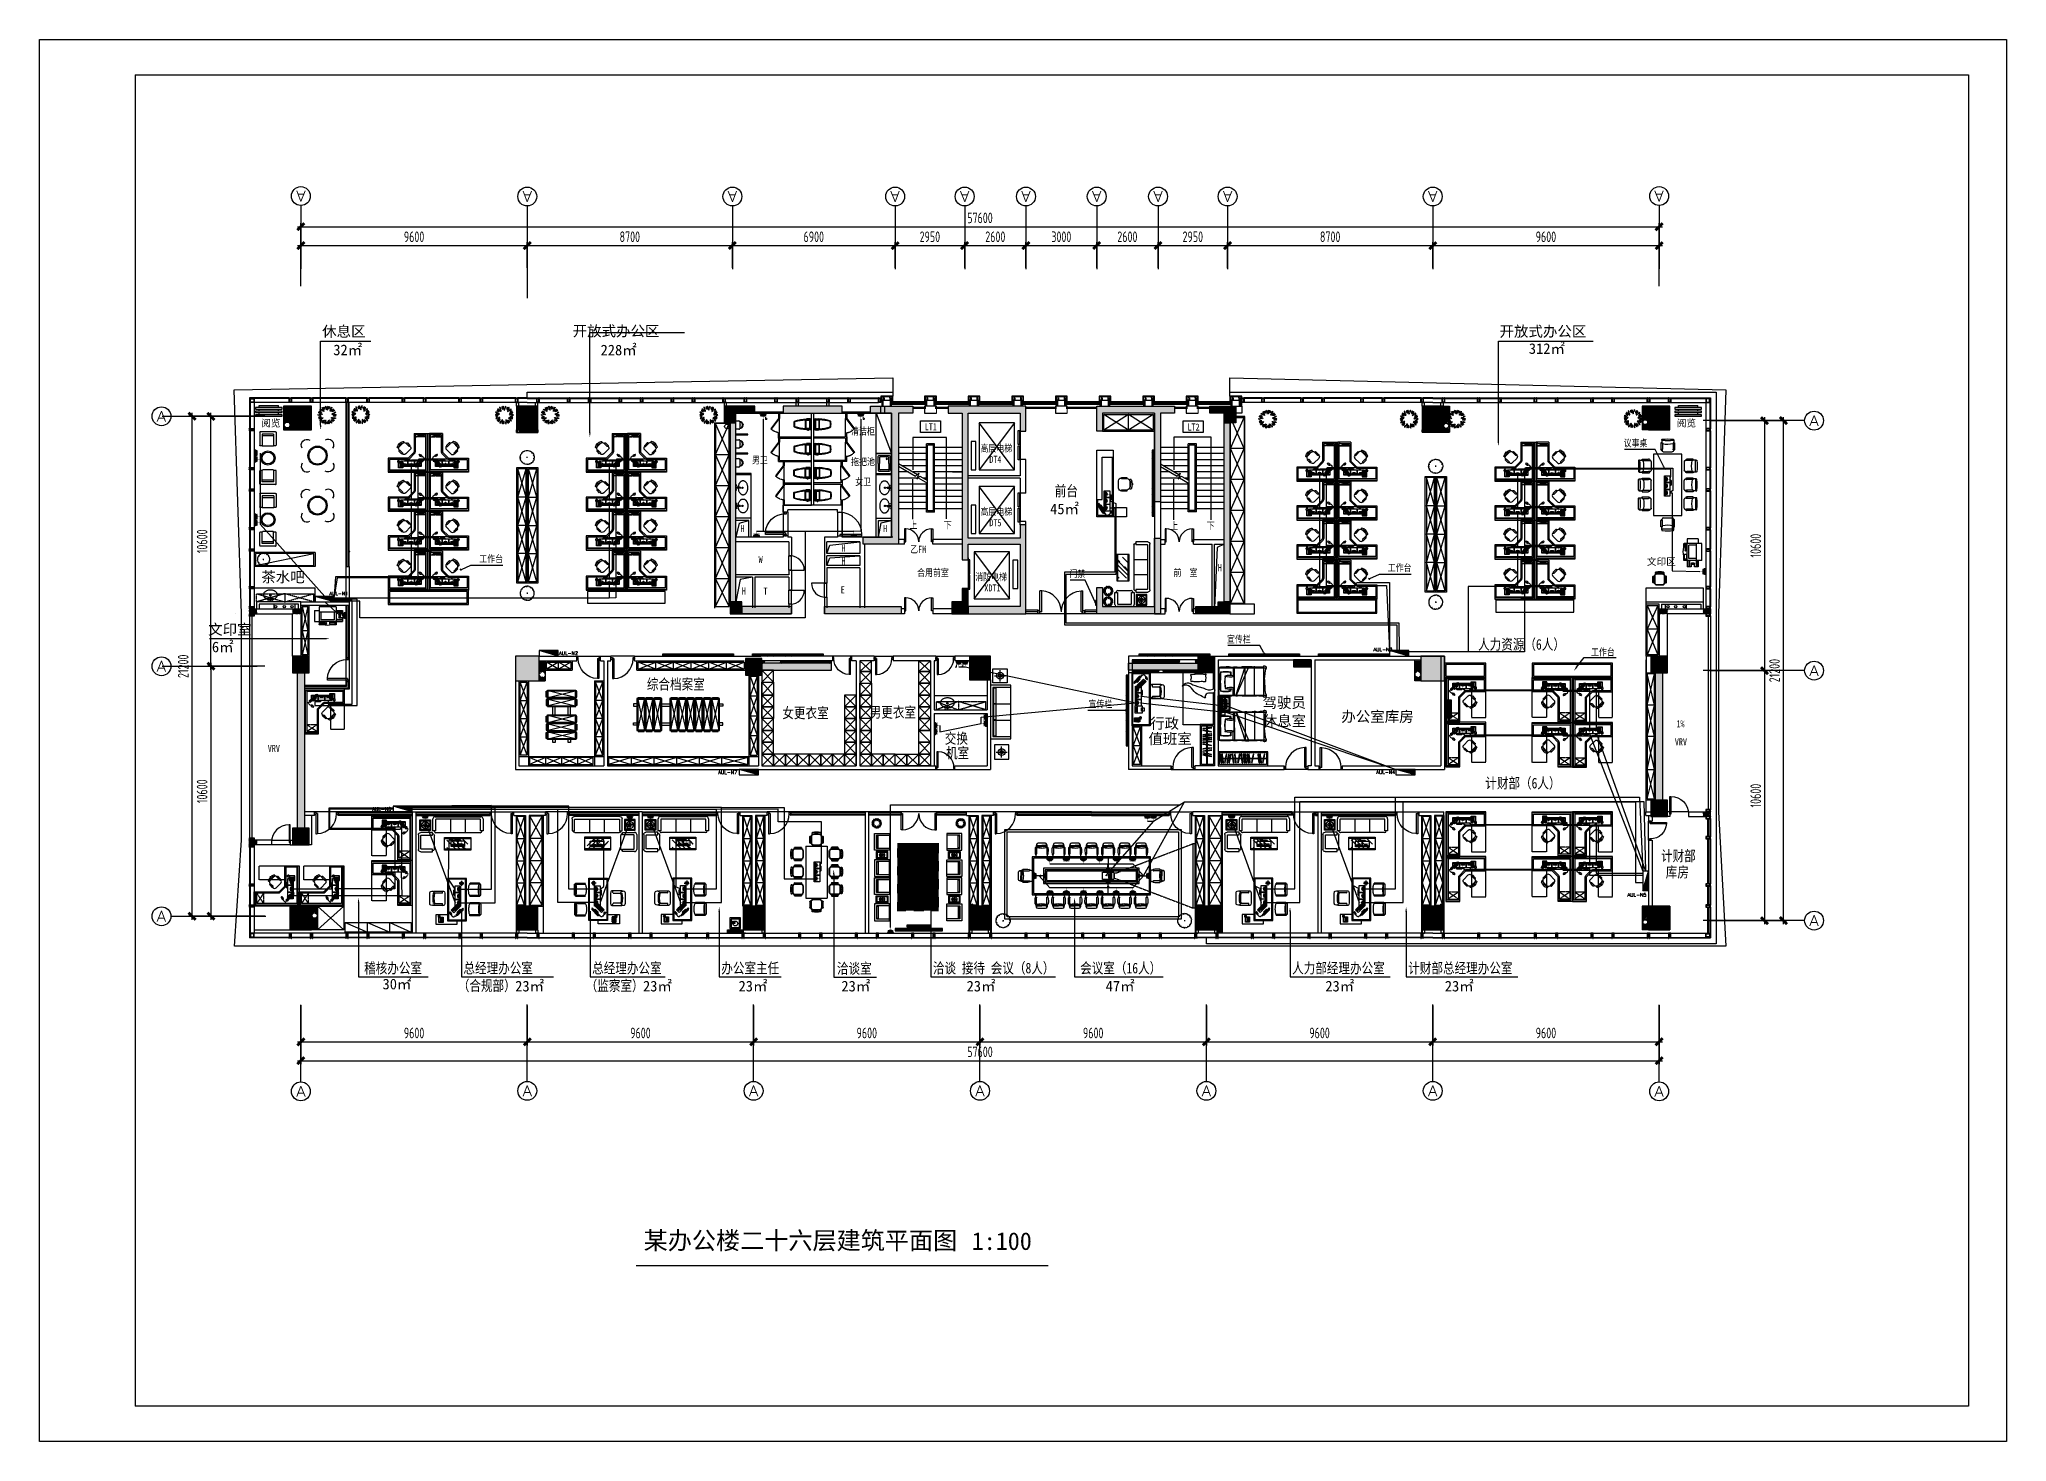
# Model space of a CAD drawing. Header units: inches. Extents: x 10 to 166961, y -47 to 131592.
# Drawn here: x 83532 to 166961, y -47 to 59418 of the extents above; entities that cross this region are included whole.
import ezdxf
from ezdxf.enums import TextEntityAlignment as Align

# ---------------------------------------------------------------- set-up
doc = ezdxf.new("R2010")
doc.units = ezdxf.units.IN
doc.header["$MEASUREMENT"] = 0
for name, pattern in [('CENTER2', [1.125, 0.75, -0.125, 0.125, -0.125]), ('CONTINOUS', [0]), ('DASH', [0.35, 0.25, -0.1]), ('HIDDEN', [0.375, 0.25, -0.125])]:
    doc.linetypes.add(name, pattern=pattern)
for name, color, linetype in [('2', 2, 'Continuous'), ('3', 3, 'Continuous'), ('3look0.15', 5, 'Continuous'), ('4', 4, 'Continuous'), ('5', 5, 'Continuous'), ('6', 6, 'Continuous'), ('8', 8, 'Continuous'), ('AXIS_TEXT', 7, 'Continuous'), ('D-电气标号', 7, 'Continuous'), ('FUR', 252, 'Continuous'), ('hatch', 8, 'Continuous'), ('LAYER2', 7, 'Continuous'), ('MCM', 4, 'Continuous'), ('METAL', 7, 'Continuous'), ('PUB_DIM', 3, 'Continuous'), ('Shearwall', 7, 'Continuous'), ('shearwall-bh', 253, 'Continuous'), ('stair', 2, 'Continuous'), ('text', 7, 'Continuous'), ('TK', 3, 'Continuous'), ('wall', 2, 'Continuous'), ('windows', 4, 'Continuous'), ('z', 2, 'Continuous'), ('修改', 1, 'Continuous'), ('厨具、洁具', 9, 'Continuous'), ('家具', 9, 'Continuous'), ('家具细线', 8, 'Continuous'), ('尺寸3', 31, 'Continuous'), ('平面2', 4, 'Continuous'), ('插座图', 4, 'Continuous'), ('立面墙体', 4, 'Continuous')]:
    doc.layers.add(name, color=color, linetype=linetype)
doc.styles.add('_TCH_LABEL', font='complex_.ttf', dxfattribs={"bigfont": 'GBCBIG'})
doc.styles.add('COMPLEX', font='COMPLEX')
doc.styles.add('F', font='')
doc.styles.add('GBSTYLE', font='gbxwxt.shx', dxfattribs={"width": 0.8, "bigfont": 'gbhzfs.shx'})
doc.styles.get("Standard").update_dxf_attribs({"font": 'txt', "bigfont": 'gbcbig.shx'})
doc.styles.add('TK-Z1', font='')
doc.styles.get('F').set_extended_font_data('SimHei')
doc.styles.get('TK-Z1').set_extended_font_data('SimHei')

msp = doc.modelspace()

# ---------------------------------------------------------------- texts
at = {"color": 7, "style": '_TCH_LABEL', "flags": 8}
for p, rotation in [((137098, 33112), 180), ((143123, 31027), 270)]:
    msp.add_attdef('A', p, '照明配电箱', height=0.01, rotation=rotation, dxfattribs=at)
at = {"layer": '6', "color": 1, "style": 'TK-Z1'}
for s, p in [('某办公楼二十六层建筑平面图', (109159, 8108)), ('          1:100', (117967, 8082))]:
    msp.add_text(s, height=750, dxfattribs=at).set_placement(p)
at = {"layer": 'AXIS_TEXT', "style": 'COMPLEX', "text_generation_flag": 4, "width": 1.041667}
for p, p2 in [((94423, 52996), (94823, 52996)), ((104023, 52977), (104423, 52977)), ((104023, 52977), (104423, 52977)), ((112723, 52977), (113123, 52977)), ((119623, 52977), (120023, 52977)), ((122573, 52977), (122973, 52977)), ((125173, 52977), (125573, 52977)), ((128173, 52977), (128573, 52977)), ((130773, 52977), (131173, 52977)), ((133723, 52977), (134123, 52977)), ((142423, 52977), (142823, 52977)), ((152023, 52996), (152423, 52996))]:
    msp.add_attdef('A', text='', height=448, dxfattribs=at).set_placement(p, p2, align=Align.FIT)
at = {"layer": 'AXIS_TEXT', "style": 'COMPLEX', "width": 1.041667}
for p, p2 in [((88510, 43209), (88910, 43209)), ((88510, 32609), (88910, 32609)), ((88510, 22009), (88910, 22009)), ((94423, 14584), (94823, 14584)), ((104023, 14604), (104423, 14604)), ((113623, 14604), (114023, 14604)), ((123223, 14604), (123623, 14604)), ((132823, 14604), (133223, 14604)), ((142423, 14604), (142823, 14604)), ((152023, 14584), (152423, 14584))]:
    msp.add_attdef('A', text='', height=448, dxfattribs=at).set_placement(p, p2, align=Align.FIT)
at = {"layer": 'AXIS_TEXT', "style": 'COMPLEX', "text_generation_flag": 4, "width": 1.041667}
for p, p2 in [((158994, 43025), (158594, 43025)), ((158994, 32425), (158594, 32425)), ((158994, 21825), (158594, 21825))]:
    msp.add_attdef('A', text='', height=448, rotation=180, dxfattribs=at).set_placement(p, p2, align=Align.FIT)
at = {"layer": 'D-电气标号', "color": 7}
for s, p in [('AUL-N1', (95830, 35846)), ('AUL-N2', (105570, 33314)), ('AUL-N3', (140108, 33471)), ('AUL-N7', (112321, 28263)), ('AUL-N4', (140228, 28268)), ('AUL-N6', (97647, 26702)), ('AUL-N5', (150880, 23065))]:
    msp.add_text(s, height=150, dxfattribs=at).set_placement(p)
at = {"layer": 'PUB_DIM', "color": 7, "transparency": 16777216, "char_height": 450, "attachment_point": 5, "style": 'GBSTYLE'}
for s, insert in [('\\A1;57600', (123423, 51847)), ('\\A1;9600', (99423, 51047)), ('\\A1;8700', (108573, 51047)), ('\\A1;6900', (116373, 51047)), ('\\A1;2950', (121298, 51047)), ('\\A1;2600', (124073, 51047)), ('\\A1;3000', (126873, 51047)), ('\\A1;2600', (129673, 51047)), ('\\A1;2950', (132448, 51047)), ('\\A1;8700', (138273, 51047)), ('\\A1;9600', (147423, 51047)), ('\\A1;9600', (99423, 17283)), ('\\A1;9600', (109023, 17283)), ('\\A1;9600', (118623, 17283)), ('\\A1;57600', (123423, 16483)), ('\\A1;9600', (128223, 17283)), ('\\A1;9600', (137823, 17283)), ('\\A1;9600', (147423, 17283))]:
    msp.add_mtext(s, dxfattribs=dict(at, insert=insert))
at = {"layer": 'PUB_DIM', "color": 7, "transparency": 16777216, "char_height": 450, "attachment_point": 5, "rotation": 90, "style": 'GBSTYLE'}
for s, insert in [('\\A1;10600', (90435, 38133)), ('\\A1;10600', (156319, 37949)), ('\\A1;21200', (89635, 32833)), ('\\A1;21200', (157119, 32649)), ('\\A1;10600', (90435, 27533)), ('\\A1;10600', (156319, 27349))]:
    msp.add_mtext(s, dxfattribs=dict(at, insert=insert))
at = {"layer": 'z', "color": 252, "style": 'F'}
for s, height, p in [('休息区', 450, (95524, 46809)), ('开放式办公区', 450, (106146, 46825)), ('开放式办公区', 450, (145454, 46811)), ('32㎡', 450, (95997, 46024)), ('228㎡', 450, (107333, 46020)), ('312㎡', 450, (146698, 46079)), ('阅览', 300, (92939, 42994, 0)), ('阅览', 300, (152972, 42994, 0)), ('45㎡', 450, (126397, 39283)), ('茶水吧', 450, (92944, 36394)), ('文印区', 300, (151706, 37120)), ('文印室', 450, (90693, 34171)), ('6㎡', 450, (90850, 33429)), ('驾驶员', 450, (135403, 31070)), ('办公室库房', 450, (138746, 30476)), ('值班室', 450, (130565, 29535)), ('行政', 450, (130638, 30187)), ('休息室', 450, (135413, 30296)), ('30㎡', 450, (98086, 19134)), ('23㎡', 450, (103712, 19045)), ('23㎡', 450, (109132, 19045)), ('23㎡', 450, (113184, 19045)), ('23㎡', 450, (117545, 19045)), ('23㎡', 450, (122855, 19045)), ('47㎡', 450, (128753, 19045)), ('23㎡', 450, (138068, 19045)), ('23㎡', 450, (143134, 19045))]:
    msp.add_text(s, height=height, dxfattribs=at).set_placement(p)
at = {"layer": 'z', "color": 252, "style": 'F', "width": 0.8}
for s, height, p in [('清洁柜', 300, (117957, 42650)), ('LT1', 300, (121080, 42842)), ('LT2', 300, (132224, 42829)), ('男卫', 300, (113753, 41429)), ('高层电梯', 300, (123444, 41928)), ('DT4', 300, (123818, 41458)), ('议事桌', 300, (150720, 42147)), ('拖把池', 300, (117957, 41354)), ('女卫', 300, (118130, 40507)), ('前台', 450, (126595, 40044)), ('高层电梯', 300, (123444, 39241)), ('H', 300, (113270, 38521)), ('H', 300, (119320, 38521)), ('上', 300, (120433, 38672)), ('下 ', 300, (121884, 38672)), ('DT5', 300, (123818, 38771)), ('上', 300, (131491, 38643)), ('下 ', 300, (133037, 38643)), ('工作台', 300, (102187, 37239)), ('H', 300, (117551, 37687)), ('乙FM ', 300, (120462, 37643)), ('W', 300, (114034, 37213)), ('H', 300, (117551, 37146)), ('合用前室', 300, (120757, 36656)), ('消防电梯', 300, (123222, 36475)), ('门禁', 300, (127215, 36608)), ('前  室', 300, (131630, 36655)), ('H', 300, (133511, 36865)), ('工作台', 300, (140715, 36863)), ('H', 300, (113327, 35874)), ('T', 300, (114240, 35867)), ('E', 300, (117519, 35921)), ('XDT1', 300, (123606, 36005)), ('宣传栏', 300, (133897, 33828)), ('人力资源（6人）', 450, (144546, 33539)), ('工作台', 300, (149335, 33285)), ('综合档案室', 450, (109295, 31848)), ('女更衣室', 450, (115040, 30631)), ('男更衣室', 450, (118746, 30659, -470)), ('宣传栏', 300, (128024, 31080)), ('交换', 450, (121930, 29551)), ('1%', 300, (152956, 30244)), ('VRV', 300, (93220, 29199)), ('机室', 450, (121979, 28934)), ('VRV', 300, (152891, 29478)), ('计财部（6人）', 450, (144851, 27655)), ('计财部', 450, (152304, 24570)), ('库房', 450, (152505, 23879)), ('稽核办公室', 450, (97307, 19811)), ('总经理办公室', 450, (101517, 19811)), ('总经理办公室', 450, (106975, 19811)), ('办公室主任', 450, (112453, 19811)), ('洽谈室', 450, (117355, 19796)), ('洽谈 接待 会议（8人）', 450, (121426, 19812)), ('会议室（16人）', 450, (127672, 19811)), ('人力部经理办公室', 450, (136660, 19811)), ('计财部总经理办公室', 450, (141584, 19811)), ('（合规部）', 450, (101279, 19066)), ('（监察室）', 450, (106701, 19066))]:
    msp.add_text(s, height=height, dxfattribs=at).set_placement(p)

# ---------------------------------------------------------------- blocks, each defined once
blk = doc.blocks.new('_ArchTick')
at = {"color": 0, "linetype": 'ByBlock', "const_width": 0.4}
blk.add_lwpolyline([(-0.5, -0.5), (0.5, 0.5)], dxfattribs=at)
blk = doc.blocks.new('800门')
at = {"layer": 'windows'}
blk.add_lwpolyline([(750, 0), (800, 0), (800, 750), (750, 750)], close=True, dxfattribs=at)
blk.add_arc((750, 0), 750, 90, 180, dxfattribs=at)
blk = doc.blocks.new('Metal')
at = {"layer": 'METAL', "color": 4}
for points in [[(-50, 20), (-40, 20), (-40, 0), (40, 0), (40, 20), (50, 20), (50, -200), (-50, -200)], [(-30, -20), (30, -20), (30, -180), (-30, -180)]]:
    blk.add_lwpolyline(points, close=True, dxfattribs=at)
blk = doc.blocks.new('A$C6F910B85')
at = {"layer": '2', "linetype": 'CONTINOUS'}
blk.add_lwpolyline([(16, 10), (125, 446), (164, 437), (55, 0)], close=True, dxfattribs=at)
at = {"layer": '家具', "color": 8, "linetype": 'CONTINOUS'}
for p, q in [((96, 41), (60, 19)), ((96, 41), (181, 381)), ((181, 381), (159, 417))]:
    blk.add_line(p, q, dxfattribs=at)
blk.add_lwpolyline([(95, 325), (49, 337), (0, 142), (46, 131)], dxfattribs=at)
blk = doc.blocks.new('*E144')
at = {"layer": '家具', "color": 8, "extrusion": (0, 0, -1), "zscale": -1, "rotation": 124.0238537070535}
blk.add_blockref('A$C6F910B85', (17, 449), dxfattribs=at)
blk = doc.blocks.new('A$C199E2D14')
at = {"layer": '家具', "color": 8}
for p, q in [((19, 101), (59, 101)), ((19, 101), (19, 10)), ((19, 10), (59, 10)), ((29, 101), (29, 10)), ((39, 101), (39, 10)), ((49, 101), (49, 10)), ((59, 101), (59, 10)), ((207, 195), (191, 175)), ((199, 175), (210, 192)), ((212, 197), (207, 195)), ((210, 192), (216, 195)), ((215, 199), (212, 197)), ((218, 205), (215, 204)), ((215, 204), (215, 199)), ((216, 195), (218, 196)), ((221, 202), (218, 205)), ((218, 198), (220, 195)), ((218, 196), (218, 198)), ((224, 208), (219, 206)), ((219, 206), (221, 202)), ((220, 195), (232, 202)), ((232, 151), (223, 152)), ((223, 148), (236, 147)), ((223, 148), (223, 148)), ((230, 203), (224, 208)), ((236, 214), (229, 210)), ((229, 210), (230, 203)), ((232, 202), (250, 213)), ((238, 150), (232, 151)), ((243, 210), (236, 214)), ((236, 147), (242, 144)), ((244, 148), (238, 150)), ((247, 220), (241, 217)), ((241, 217), (243, 210)), ((242, 144), (243, 145)), ((243, 145), (245, 141)), ((248, 151), (244, 148)), ((245, 141), (251, 139)), ((252, 216), (247, 220)), ((253, 148), (248, 151)), ((251, 213), (276, 213)), ((251, 139), (254, 145)), ((254, 223), (252, 216)), ((269, 144), (253, 148)), ((262, 223), (254, 223)), ((254, 145), (256, 137)), ((256, 137), (263, 135)), ((262, 215), (262, 223)), ((264, 223), (262, 215)), ((263, 135), (266, 143)), ((270, 223), (264, 223)), ((266, 143), (269, 134)), ((283, 149), (269, 144)), ((269, 134), (275, 136)), ((273, 216), (270, 223)), ((276, 223), (273, 216)), ((275, 136), (277, 143)), ((282, 222), (276, 223)), ((276, 213), (293, 203)), ((277, 143), (282, 138)), ((282, 214), (282, 222)), ((287, 219), (282, 214)), ((282, 138), (288, 140)), ((294, 160), (283, 149)), ((285, 146), (292, 143)), ((288, 140), (285, 146)), ((292, 216), (287, 219)), ((289, 209), (292, 216)), ((297, 212), (289, 209)), ((292, 143), (296, 147)), ((293, 203), (299, 189)), ((293, 154), (301, 151)), ((296, 147), (293, 154)), ((301, 173), (294, 160)), ((301, 209), (297, 212)), ((297, 202), (301, 209)), ((305, 204), (297, 202)), ((299, 189), (301, 173)), ((299, 161), (306, 161)), ((304, 155), (299, 161)), ((301, 194), (306, 199)), ((309, 194), (301, 194)), ((301, 169), (310, 169)), ((308, 165), (301, 169)), ((301, 151), (304, 155)), ((303, 187), (311, 189)), ((310, 185), (303, 187)), ((304, 177), (311, 180)), ((310, 174), (304, 177)), ((306, 199), (305, 204)), ((306, 161), (308, 165)), ((311, 189), (309, 194)), ((311, 180), (310, 185)), ((310, 169), (310, 174))]:
    blk.add_line(p, q, dxfattribs=at)
for points in [[(238, 146), (238, 0), (0, 0), (0, 186), (200, 186)], [(206, 186), (238, 186), (238, 150)]]:
    blk.add_lwpolyline(points, dxfattribs=at)
for points in [[(10, 175), (223, 175), (223, 120), (10, 120)], [(108, 106), (95, 106), (95, 82), (108, 82)], [(108, 69), (95, 69), (95, 45), (108, 45)], [(108, 31), (95, 31), (95, 7), (108, 7)], [(135, 106), (123, 106), (123, 82), (135, 82)], [(135, 69), (123, 69), (123, 45), (135, 45)], [(135, 31), (123, 31), (123, 7), (135, 7)], [(162, 106), (150, 106), (150, 82), (162, 82)], [(162, 69), (150, 69), (150, 45), (162, 45)], [(162, 31), (150, 31), (150, 7), (162, 7)], [(188, 106), (175, 106), (175, 82), (188, 82)], [(188, 69), (175, 69), (175, 45), (188, 45)], [(188, 31), (175, 31), (175, 7), (188, 7)], [(225, 106), (213, 106), (213, 82), (225, 82)], [(225, 69), (213, 69), (213, 45), (225, 45)], [(225, 31), (213, 31), (213, 7), (225, 7)]]:
    blk.add_lwpolyline(points, close=True, dxfattribs=at)
blk = doc.blocks.new('A$C2D870EBA')
at = {"layer": '4', "color": 4}
for p, q in [((58, 579), (58, 605)), ((58, 11), (58, 37)), ((515, 615), (68, 615)), ((515, 0), (68, 0)), ((112, 615), (112, 568)), ((112, 48), (112, 0)), ((121, 568), (121, 615)), ((121, 0), (121, 48)), ((134, 568), (134, 615)), ((134, 0), (134, 47)), ((156, 568), (156, 615)), ((156, 0), (156, 48)), ((557, 568), (515, 568)), ((557, 47), (515, 47)), ((525, 579), (525, 605)), ((525, 37), (525, 11)), ((573, 63), (573, 553))]:
    blk.add_line(p, q, dxfattribs=at)
for points in [[(0, 307, -0.025468), (5, 414, -0.03503), (19, 491, -0.073968), (46, 556, -0.261807), (64, 567, -0.264295)], [(64, 47, -0.261807), (46, 58, -0.073968), (19, 124, -0.03503), (5, 200, -0.025468), (0, 307, -0.025468)]]:
    blk.add_lwpolyline(points, format="xyb", dxfattribs=at)
for centre, radius, start, end in [((68, 605), 10.4, 90, 180), ((68, 579), 10.4, 180, 270), ((68, 37), 10.4, 90, 180), ((68, 11), 10.4, 180, 270), ((515, 605), 10.4, 0, 90), ((515, 579), 10.4, 270.00164, 0), ((515, 37), 10.4, 0, 89.99884), ((515, 11), 10.4, 270, 0), ((557, 553), 15.6, 0, 90), ((557, 63), 15.6, 270, 0)]:
    blk.add_arc(centre, radius, start, end, dxfattribs=at)
at = {"layer": '8', "color": 8}
for p, q in [((515, 568), (64, 568)), ((515, 47), (64, 47)), ((502, 68), (502, 547))]:
    blk.add_line(p, q, dxfattribs=at)
for points in [[(468, 308, -0.016344), (471, 416, -0.022849), (480, 492, -0.051986), (498, 561, -0.284906), (508, 568, -0.024025)], [(510, 49, -0.030131), (509, 49, -0.31106), (498, 56, -0.051986), (480, 125, -0.022849), (471, 201, -0.016344), (468, 308, -0.016344)]]:
    blk.add_lwpolyline(points, format="xyb", dxfattribs=at)
for centre, start, end in [((481, 547), 0, 90), ((481, 68), 270, 0)]:
    blk.add_arc(centre, 20.8, start, end, dxfattribs=at)
blk = doc.blocks.new('A$C0DE74622')
at = {"layer": '家具', "color": 4}
for p, q in [((0, 543), (0, 71)), ((0, 71), (101, 71)), ((671, 632), (88, 632)), ((101, 71), (101, 515)), ((115, 0), (642, 0)), ((117, 531), (643, 531)), ((659, 515), (659, 71)), ((659, 71), (760, 71)), ((760, 71), (760, 543))]:
    blk.add_line(p, q, dxfattribs=at)
at = {"layer": '家具', "color": 4, "extrusion": (0, 0, -1)}
for centre, major_axis, start_param, end_param in [((88, 543), (0.4, 88.5), 4.708006, 6.278802), ((115, 67), (0.8, 67), 3.130013, 4.70081), ((117, 515), (11.8, -11.8), 2.356194, 3.926991), ((642, 67), (0.4, 67), 1.50663, 3.134946), ((643, 515), (11.8, 11.8), 5.497787, 7.068583), ((671, 543), (0.8, -88.5), 3.15089, 4.721687)]:
    blk.add_ellipse(centre, major_axis=major_axis, ratio=1, start_param=start_param, end_param=end_param, dxfattribs=at)
blk = doc.blocks.new('A$C35294244')
at = {"layer": '4'}
for p, q in [((0, 157), (0, 703)), ((27, 730), (27, 833)), ((27, 27), (27, 130)), ((733, 860), (54, 860)), ((733, 0), (54, 0)), ((760, 27), (760, 833))]:
    blk.add_line(p, q, dxfattribs=at)
at = {"layer": '4', "extrusion": (0, 0, -1)}
for centre, major_axis, start_param, end_param in [((27, 703), (-27, 0.8), -0.0309457, 1.5398506), ((27, 157), (-27, 1.1), 4.6727465, 6.2435428), ((54, 833), (-27, 0.8), -0.0309457, 1.5398506), ((54, 27), (27, 0.8), 1.6017411, 3.1725374), ((733, 833), (-27, 0.7), 1.5465161, 3.1173125), ((733, 27), (-27, 0.8), 3.1106469, 4.6814433)]:
    blk.add_ellipse(centre, major_axis=major_axis, ratio=1, start_param=start_param, end_param=end_param, dxfattribs=at)
at = {"layer": '8', "color": 4}
for p, q in [((630, 730), (27, 730)), ((630, 130), (27, 130)), ((630, 130), (630, 730))]:
    blk.add_line(p, q, dxfattribs=at)
at = {"layer": '8'}
blk.add_line((540, 130), (540, 730), dxfattribs=at)
blk = doc.blocks.new('电话')
at = {"layer": '家具', "elevation": -5200}
for points in [[(137585, 1054680), (137585, 1054826), (137823, 1054826), (137823, 1054640), (137622, 1054640)], [(137616, 1054640), (137585, 1054640), (137585, 1054676)]]:
    blk.add_lwpolyline(points, dxfattribs=at)
at = {"layer": '家具细线'}
for p, q in [((137513, 1054657, -5200), (137512, 1054652, -5200)), ((137512, 1054652, -5200), (137519, 1054650, -5200)), ((137519, 1054650, -5200), (137512, 1054646, -5200)), ((137512, 1054646, -5200), (137513, 1054641, -5200)), ((137520, 1054640, -5200), (137512, 1054637, -5200)), ((137512, 1054637, -5200), (137514, 1054632, -5200)), ((137521, 1054657, -5200), (137513, 1054657, -5200)), ((137513, 1054641, -5200), (137520, 1054640, -5200)), ((137514, 1054632, -5200), (137521, 1054632, -5200)), ((137517, 1054665, -5200), (137515, 1054661, -5200)), ((137515, 1054661, -5200), (137521, 1054657, -5200)), ((137521, 1054632, -5200), (137516, 1054627, -5200)), ((137516, 1054627, -5200), (137518, 1054623, -5200)), ((137524, 1054666, -5200), (137517, 1054665, -5200)), ((137518, 1054623, -5200), (137526, 1054624, -5200)), ((137522, 1054675, -5200), (137519, 1054671, -5200)), ((137519, 1054671, -5200), (137524, 1054666, -5200)), ((137526, 1054624, -5200), (137521, 1054618, -5200)), ((137521, 1054618, -5200), (137525, 1054614, -5200)), ((137529, 1054672, -5200), (137522, 1054675, -5200)), ((137522, 1054653, -5200), (137528, 1054667, -5200)), ((137523, 1054637, -5200), (137522, 1054653, -5200)), ((137530, 1054623, -5200), (137523, 1054637, -5200)), ((137525, 1054614, -5200), (137534, 1054618, -5200)), ((137531, 1054683, -5200), (137527, 1054679, -5200)), ((137527, 1054679, -5200), (137529, 1054672, -5200)), ((137528, 1054667, -5200), (137539, 1054677, -5200)), ((137547, 1054613, -5200), (137530, 1054623, -5200)), ((137537, 1054680, -5200), (137531, 1054683, -5200)), ((137534, 1054618, -5200), (137531, 1054610, -5200)), ((137531, 1054610, -5200), (137535, 1054608, -5200)), ((137541, 1054689, -5200), (137535, 1054687, -5200)), ((137535, 1054687, -5200), (137537, 1054680, -5200)), ((137535, 1054608, -5200), (137541, 1054613, -5200)), ((137539, 1054677, -5200), (137554, 1054682, -5200)), ((137546, 1054683, -5200), (137541, 1054689, -5200)), ((137541, 1054613, -5200), (137541, 1054604, -5200)), ((137541, 1054604, -5200), (137547, 1054604, -5200)), ((137547, 1054691, -5200), (137546, 1054683, -5200)), ((137554, 1054692, -5200), (137547, 1054691, -5200)), ((137572, 1054613, -5200), (137547, 1054613, -5200)), ((137547, 1054604, -5200), (137549, 1054610, -5200)), ((137549, 1054610, -5200), (137552, 1054603, -5200)), ((137552, 1054603, -5200), (137558, 1054603, -5200)), ((137557, 1054683, -5200), (137554, 1054692, -5200)), ((137554, 1054682, -5200), (137569, 1054678, -5200)), ((137560, 1054691, -5200), (137557, 1054683, -5200)), ((137558, 1054603, -5200), (137561, 1054611, -5200)), ((137567, 1054689, -5200), (137560, 1054691, -5200)), ((137561, 1054611, -5200), (137561, 1054603, -5200)), ((137561, 1054603, -5200), (137569, 1054603, -5200)), ((137568, 1054681, -5200), (137567, 1054689, -5200)), ((137572, 1054687, -5200), (137568, 1054681, -5200)), ((137569, 1054678, -5200), (137574, 1054675, -5200)), ((137569, 1054603, -5200), (137571, 1054610, -5200)), ((137571, 1054610, -5200), (137575, 1054607, -5200)), ((137577, 1054685, -5200), (137572, 1054687, -5200)), ((137591, 1054625, -5200), (137572, 1054614, -5200)), ((137574, 1054675, -5200), (137579, 1054678, -5200)), ((137575, 1054607, -5200), (137581, 1054609, -5200)), ((137579, 1054682, -5200), (137577, 1054685, -5200)), ((137581, 1054682, -5200), (137579, 1054682, -5200)), ((137579, 1054678, -5200), (137585, 1054676, -5200)), ((137580, 1054616, -5200), (137587, 1054612, -5200)), ((137581, 1054609, -5200), (137580, 1054616, -5200)), ((137587, 1054679, -5200), (137581, 1054682, -5200)), ((137585, 1054676, -5200), (137591, 1054675, -5200)), ((137599, 1054678, -5200), (137587, 1054679, -5200)), ((137587, 1054612, -5200), (137594, 1054616, -5200)), ((137591, 1054675, -5200), (137600, 1054674, -5200)), ((137603, 1054631, -5200), (137591, 1054625, -5200)), ((137593, 1054623, -5200), (137599, 1054619, -5200)), ((137594, 1054616, -5200), (137593, 1054623, -5200)), ((137600, 1054678, -5200), (137599, 1054678, -5200)), ((137599, 1054619, -5200), (137603, 1054620, -5200)), ((137602, 1054624, -5200), (137605, 1054621, -5200)), ((137603, 1054620, -5200), (137602, 1054624, -5200)), ((137604, 1054628, -5200), (137603, 1054631, -5200)), ((137605, 1054630, -5200), (137604, 1054628, -5200)), ((137607, 1054631, -5200), (137605, 1054630, -5200)), ((137605, 1054621, -5200), (137608, 1054623, -5200)), ((137612, 1054635, -5200), (137607, 1054631, -5200)), ((137608, 1054628, -5200), (137611, 1054629, -5200)), ((137608, 1054623, -5200), (137608, 1054628, -5200)), ((137611, 1054629, -5200), (137615, 1054631, -5200)), ((137624, 1054651, -5200), (137612, 1054635, -5200)), ((137615, 1054631, -5200), (137631, 1054651, -5200)), ((137804, 1054817, -5200), (137763, 1054817, -5200)), ((137803, 1054725, -5200), (137763, 1054725, -5200)), ((137764, 1054725, -5200), (137764, 1054817, -5200)), ((137774, 1054725, -5200), (137774, 1054817, -5200)), ((137784, 1054725, -5200), (137784, 1054817, -5200)), ((137794, 1054725, -5200), (137794, 1054817, -5200)), ((137804, 1054725, -5200), (137804, 1054817, -5200))]:
    blk.add_line(p, q, dxfattribs=at)
at = {"layer": '家具细线', "elevation": -5200}
for points in [[(137597, 1054795), (137609, 1054795), (137609, 1054819), (137597, 1054819)], [(137597, 1054757), (137609, 1054757), (137609, 1054781), (137597, 1054781)], [(137597, 1054720), (137609, 1054720), (137609, 1054744), (137597, 1054744)], [(137813, 1054651), (137600, 1054651), (137600, 1054706), (137813, 1054706)], [(137635, 1054795), (137647, 1054795), (137647, 1054819), (137635, 1054819)], [(137635, 1054757), (137647, 1054757), (137647, 1054781), (137635, 1054781)], [(137635, 1054720), (137647, 1054720), (137647, 1054744), (137635, 1054744)], [(137660, 1054795), (137673, 1054795), (137673, 1054819), (137660, 1054819)], [(137660, 1054757), (137673, 1054757), (137673, 1054781), (137660, 1054781)], [(137660, 1054720), (137673, 1054720), (137673, 1054744), (137660, 1054744)], [(137688, 1054795), (137700, 1054795), (137700, 1054819), (137688, 1054819)], [(137688, 1054757), (137700, 1054757), (137700, 1054781), (137688, 1054781)], [(137688, 1054720), (137700, 1054720), (137700, 1054744), (137688, 1054744)], [(137715, 1054795), (137727, 1054795), (137727, 1054819), (137715, 1054819)], [(137715, 1054757), (137727, 1054757), (137727, 1054781), (137715, 1054781)], [(137715, 1054720), (137727, 1054720), (137727, 1054744), (137715, 1054744)]]:
    blk.add_lwpolyline(points, close=True, dxfattribs=at)
blk = doc.blocks.new('A$C281071D3')
at = {"layer": '家具', "color": 252}
for p, q in [((-71, 129), (120, -62)), ((-61, 273), (-63, 272)), ((50, 410), (-60, 300)), ((-60, 272), (-49, 261)), ((-22, 261), (89, 371)), ((89, 398), (77, 410)), ((113, 399), (93, 390)), ((210, 465), (203, 458)), ((392, 239), (240, 392)), ((365, 95), (255, -15)), ((293, -54), (403, 56)), ((323, 350), (303, 329)), ((333, 299), (353, 320)), ((376, 402), (366, 393)), ((406, 372), (376, 402)), ((390, 96), (397, 108)), ((403, 83), (392, 95)), ((396, 363), (406, 372)), ((461, 200), (468, 207)), ((255, -43), (266, -54)), ((260, -57), (264, -52))]:
    blk.add_line(p, q, dxfattribs=at)
for centre, major_axis, start_param, end_param in [((-3, 197), (-68, 68), -0.116909, 1.570796), ((-47, 286), (-13.6, 13.6), 0, 1.570796), ((-35, 275), (-13.6, 13.6), 1.570796, 3.141593), ((64, 396), (-13.6, 13.6), 4.712389, 6.283185), ((75, 385), (-13.6, 13.6), 3.141593, 4.712389), ((172, 324), (-68, 68), 4.709722, 6.166276), ((224, 438), (-20.4, 20.4), 0, 1.570796), ((114, 111), (-226, 226), 4.211213, 5.213565), ((231, 445), (-20.4, 20.4), -0.705229, 0), ((109, 106), (-274, 274), 4.241936, 5.182842), ((231, 445), (-20.4, 20.4), 4.712389, 4.726071), ((378, 81), (-13.6, 13.6), 4.712389, 6.283185), ((324, 171), (-68, 68), 3.212044, 4.709722), ((390, 70), (-13.6, 13.6), 3.141593, 4.712389), ((441, 221), (-20.4, 20.4), 1.570796, 3.141593), ((448, 228), (20.4, 20.4), 6.269503, 6.283185), ((448, 228), (-20.4, 20.4), 3.141593, 3.846821), ((188, 6), (-68, 68), 1.570796, 3.212044), ((268, -29), (-13.6, 13.6), 0, 1.570796), ((280, -40), (-13.6, 13.6), 1.570796, 3.141593)]:
    blk.add_ellipse(centre, major_axis=major_axis, ratio=1, start_param=start_param, end_param=end_param, dxfattribs=at)
blk = doc.blocks.new('A$C2A133CFC')
at = {"layer": '8'}
for p, q in [((8, 19, 0), (180, 45, 0)), ((11, 0, 0), (180, 16, 0)), ((169, 34), (211, 34)), ((169, 33), (211, 33)), ((200, 48, 0), (366, 63, 0)), ((200, 18, 0), (368, 44, 0))]:
    blk.add_line(p, q, dxfattribs=at)
for centre, start, end in [((9, 9, 0), 97.06439, 277.06439), ((367, 54, 0), 277.06439, 97.06439)]:
    blk.add_arc(centre, 9.48, start, end, dxfattribs=at)
blk = doc.blocks.new('arrr')
at = {"layer": '6'}
for p, q in [((0, 0), (-0.5, 0.4)), ((-0.5, -0.4), (0, 0)), ((-0.4, 0.6), (0, 0)), ((0, 0), (-0.4, -0.6))]:
    blk.add_line(p, q, dxfattribs=at)
for centre, start, end in [((-0.5, 0.5), 34.9749, 232.6151), ((-0.5, -0.5), 127.3887, 325.0213)]:
    blk.add_arc(centre, 0.105, start, end, dxfattribs=at)
blk = doc.blocks.new('c21')
at = {"layer": '4', "linetype": 'ByBlock'}
for p, q in [((-238, 66), (-238, 47)), ((191, 0), (-191, 0)), ((238, 66), (238, 47))]:
    blk.add_line(p, q, dxfattribs=at)
at = {"layer": '4', "color": 4, "linetype": 'ByBlock'}
for centre, radius, start, end in [((-175, 112), 112, 180.34159, 204.04282), ((0, -2174), 2720, 85.12811, 94.87189), ((229, 510), 26, 359.41541, 85.12811), ((175, 112), 112, 335.95718, 359.65841)]:
    blk.add_arc(centre, radius, start, end, dxfattribs=at)
at = {"layer": '4', "linetype": 'ByBlock'}
for centre, radius, start, end in [((-229, 510), 26, 94.87189, 180.58459), ((-191, 47), 46.6, 180, 270), ((191, 47), 46.6, 270, 0)]:
    blk.add_arc(centre, radius, start, end, dxfattribs=at)
at = {"layer": '6', "color": 4}
for p, q in [((-255, 385), (-288, 385)), ((-288, 385), (-288, 111)), ((-278, 66), (-238, 66)), ((-255, 509), (-255, 385)), ((278, 66), (238, 66)), ((255, 509), (255, 385)), ((255, 385), (288, 385)), ((288, 385), (288, 111))]:
    blk.add_line(p, q, dxfattribs=at)
at = {"layer": '6', "color": 8, "linetype": 'ByBlock'}
for p, q in [((-255, 385), (-228, 385)), ((-228, 385), (-228, 110)), ((228, 385), (228, 110)), ((255, 385), (228, 385))]:
    blk.add_line(p, q, dxfattribs=at)
at = {"layer": '6', "color": 8}
blk.add_arc((-257, 179), 74.8, 245.91288, 293.16162, dxfattribs=at)
at = {"layer": '6', "color": 8, "linetype": 'ByBlock'}
for centre, radius, start, end in [((-229, 509), 26, 179.41541, 265.12811), ((-340, 112), 112, 335.95718, 359.65841), ((0, 2756), 2284, 264.19677, 275.80323), ((7, 1470), 1156, 258.27995, 281.01255), ((340, 112), 112, 180.34159, 204.04282), ((257, 179), 74.8, 246.83838, 294.08712), ((229, 509), 26, 274.87189, 0.58459)]:
    blk.add_arc(centre, radius, start, end, dxfattribs=at)
blk = doc.blocks.new('sereswrfsefr')
at = {"color": 8, "linetype": 'Continuous'}
for p, q in [((-278, 104), (-278, 364)), ((-270, 372), (-241, 372)), ((-241, 96), (-270, 96)), ((-233, 364), (-233, 104)), ((-209, 360), (-209, 108)), ((119, 450), (-119, 450)), ((-119, 18), (119, 18)), ((209, 108), (209, 360)), ((233, 104), (233, 364)), ((241, 372), (270, 372)), ((270, 96), (241, 96)), ((278, 364), (278, 104))]:
    blk.add_line(p, q, dxfattribs=at)
for centre, radius, start, end in [((-270, 364), 8.4, 90, 180), ((-270, 104), 8.4, 180, 270), ((-241, 364), 8.4, 0, 90), ((-241, 104), 8.4, 270, 0), ((-119, 360), 90, 90, 180), ((-119, 108), 90, 180, 270), ((1, -446), 984, 78.72351, 101.27649), ((119, 360), 90, 0, 90), ((119, 108), 90, 270, 0), ((241, 364), 8.4, 90, 180), ((241, 104), 8.4, 180, 270), ((270, 364), 8.4, 0, 90), ((270, 104), 8.4, 270, 0)]:
    blk.add_arc(centre, radius, start, end, dxfattribs=at)
at = {"layer": '家具'}
for p, q in [((-284, 104), (-284, 364)), ((-270, 378), (-241, 378)), ((-241, 90), (-270, 90)), ((-227, 364), (-227, 104)), ((-227, 360), (-227, 108)), ((119, 468), (-119, 468)), ((-119, 0), (119, 0)), ((-26, 468), (76, 468)), ((227, 104), (227, 364)), ((227, 108), (227, 360)), ((241, 378), (270, 378)), ((270, 90), (241, 90)), ((284, 364), (284, 104))]:
    blk.add_line(p, q, dxfattribs=at)
for centre, radius, start, end in [((-270, 364), 14.4, 90, 180), ((-270, 104), 14.4, 180, 270), ((-241, 364), 14.4, 0, 90), ((-241, 104), 14.4, 270, 0), ((-119, 360), 108, 90, 180), ((-119, 108), 108, 180, 270), ((-157, 506), 36, 98.55233, 278.55233), ((1, -404), 960, 80.15123, 99.84877), ((1, -405), 889, 80.06086, 99.93914), ((119, 360), 108, 0, 90), ((119, 108), 108, 270, 0), ((160, 506), 36, 261.44767, 81.44767), ((241, 364), 14.4, 90, 180), ((241, 104), 14.4, 180, 270), ((270, 364), 14.4, 0, 90), ((270, 104), 14.4, 270, 0)]:
    blk.add_arc(centre, radius, start, end, dxfattribs=at)
blk = doc.blocks.new('A$C4C4F700F')
at = {"layer": '4'}
blk.add_lwpolyline([(50, 0), (1400, 0), (1400, 350), (50, 350)], close=True, dxfattribs=at)
at = {"layer": '8'}
for p, q in [((1368, 318), (82, 32)), ((82, 318), (1368, 32))]:
    blk.add_line(p, q, dxfattribs=at)
for points in [[(30, 49), (30, 301), (0, 301), (0, 49)], [(1420, 49), (1420, 301), (1450, 301), (1450, 49)]]:
    blk.add_lwpolyline(points, close=True, dxfattribs=at)
at = {"layer": '8', "ltscale": 10000}
blk.add_lwpolyline([(82, 32), (1368, 32), (1368, 318), (82, 318)], close=True, dxfattribs=at)
blk = doc.blocks.new('*X143')
at = {"color": 0}
for p, q in [((-250, 33), (-83, 200)), ((-250, 68), (-118, 200)), ((-250, 104), (-154, 200)), ((-250, 139), (-189, 200)), ((-250, 174), (-224, 200)), ((-247, 0), (-47, 200)), ((-212, 0), (-12, 200)), ((-177, 0), (23, 200)), ((-141, 0), (59, 200)), ((-106, 0), (94, 200)), ((-71, 0), (129, 200)), ((-35, 0), (165, 200)), ((0, 0), (200, 200)), ((35, 0), (235, 200)), ((71, 0), (250, 179)), ((106, 0), (250, 144)), ((141, 0), (250, 109)), ((177, 0), (250, 73)), ((212, 0), (250, 38)), ((247, 0), (250, 3))]:
    blk.add_line(p, q, dxfattribs=at)
blk = doc.blocks.new('A$C03CA08DD')
at = {"layer": '6', "color": 6}
for p, q in [((0, 59465), (83429, 59465)), ((0, 0), (0, 59465)), ((83429, 59465), (83429, 0)), ((83429, 0), (0, 0))]:
    blk.add_line(p, q, dxfattribs=at)
at = {"layer": 'TK', "color": 4, "linetype": 'ByBlock', "lineweight": -2}
for p, q in [((4061, 57965), (81817, 57965)), ((4061, 57965), (4061, 1500)), ((81817, 57965), (81817, 1500)), ((81817, 1500), (4061, 1500))]:
    blk.add_line(p, q, dxfattribs=at)
blk = doc.blocks.new('A$C127C375D')
at = {"layer": '插座图', "lineweight": -2}
blk.add_hatch(color=3, dxfattribs=at).paths.add_polyline_path([(92, 8, 1), (16, 8)])
at = {"layer": '插座图', "color": 3, "lineweight": -2}
blk.add_line((16, 8), (92, 8), dxfattribs=at)
blk.add_lwpolyline([(0, 0), (108, 0), (108, 89), (0, 89)], close=True, dxfattribs=at)
at = {"layer": '插座图', "color": 3, "lineweight": -2, "const_width": 3.2}
for points in [[(14, 49), (93, 49)], [(54, 46), (54, 83)]]:
    blk.add_lwpolyline(points, dxfattribs=at)
at = {"layer": '插座图', "color": 3, "lineweight": -2}
blk.add_arc((54, 8), 37.8, 0, 180, dxfattribs=at)
blk = doc.blocks.new('A$C029860CA')
at = {"layer": '插座图', "lineweight": -2}
blk.add_hatch(color=3, dxfattribs=at).paths.add_polyline_path([(97, 0, 1), (2, 0)])
at = {"layer": '插座图', "color": 3, "lineweight": -2}
blk.add_line((2, 0), (97, 0), dxfattribs=at)
at = {"layer": '插座图', "color": 3, "lineweight": -2, "const_width": 4}
for points in [[(0, 50), (98, 50)], [(49, 47), (49, 93)]]:
    blk.add_lwpolyline(points, dxfattribs=at)
at = {"layer": '插座图', "color": 3, "lineweight": -2}
blk.add_arc((49, 0), 47.3, 0, 180, dxfattribs=at)
blk = doc.blocks.new('z1')
at = {"layer": '4', "color": 252}
for p, q in [((-114, -789), (-166, -824)), ((319, -789), (372, -824)), ((-186, -853), (-194, -897)), ((392, -853), (400, -897))]:
    blk.add_line(p, q, dxfattribs=at)
blk.add_lwpolyline([(1053, 564), (-747, 564), (-747, -236), (1053, -236)], close=True, dxfattribs=at)
blk.add_lwpolyline([(793, -236), (793, -735), (1193, -735), (1193, 165), (1053, 165)], dxfattribs=at)
blk.add_lwpolyline([(319, -356), (376, -370, -0.344151), (411, -414), (411, -834), (392, -948, -0.262026), (358, -984), (319, -994), (-114, -994), (-152, -984, -0.262026), (-186, -948), (-205, -834), (-205, -414, -0.344151), (-170, -370), (-114, -356)], format="xyb", close=True, dxfattribs=at)
for centre, radius, start, end in [((-141, -862), 45.6, 123.69007, 168.69007), ((103, 228), 1040, 257.98199, 282.01801), ((347, -862), 45.6, 11.30993, 56.30993)]:
    blk.add_arc(centre, radius, start, end, dxfattribs=at)
at = {"layer": '8', "color": 252}
for p, q in [((-641, 355), (-431, 355)), ((-536, 250), (-536, 460)), ((317, 197), (428, 307)), ((597, -85), (317, 197)), ((396, 250), (339, 193)), ((339, 193), (356, 176)), ((356, 176), (367, 187)), ((376, 178), (365, 167)), ((365, 167), (474, 58)), ((367, 187), (376, 178)), ((385, 191), (374, 180)), ((391, 208), (380, 196)), ((380, 196), (385, 191)), ((381, 150), (393, 161)), ((400, 224), (387, 211)), ((387, 211), (391, 208)), ((389, 187), (496, 80)), ((393, 161), (470, 84)), ((395, 204), (509, 89)), ((560, 85), (396, 250)), ((406, 237), (396, 228)), ((396, 228), (400, 224)), ((400, 220), (525, 95)), ((404, 257), (419, 272)), ((417, 244), (404, 257)), ((432, 259), (417, 244)), ((419, 272), (432, 259)), ((424, 237), (439, 252)), ((468, 193), (424, 237)), ((428, 307), (708, 26)), ((439, 252), (483, 207)), ((470, 183), (459, 172)), ((483, 207), (468, 193)), ((474, 187), (489, 202)), ((518, 143), (474, 187)), ((474, 157), (485, 169)), ((485, 69), (498, 56)), ((498, 56), (487, 45)), ((487, 45), (503, 28)), ((488, 69), (500, 80)), ((489, 202), (533, 157)), ((500, 80), (505, 74)), ((503, 28), (560, 85)), ((505, 74), (514, 83)), ((507, 24), (520, 37)), ((542, -11), (507, 24)), ((514, 83), (522, 76)), ((533, 157), (518, 143)), ((520, 37), (531, 26)), ((522, 139), (537, 154)), ((568, 93), (522, 139)), ((522, 76), (533, 87)), ((529, 91), (540, 102)), ((533, 87), (529, 91)), ((531, 26), (542, 37)), ((537, 154), (583, 107)), ((540, 58), (564, 82)), ((575, 22), (540, 58)), ((542, 37), (555, 24)), ((555, 2), (542, -11)), ((555, 24), (544, 13)), ((544, 13), (555, 2)), ((549, -14), (605, 41)), ((564, 82), (599, 46)), ((583, 107), (568, 93)), ((572, 89), (586, 104)), ((607, 54), (572, 89)), ((599, 46), (575, 22)), ((584, 17), (614, -13)), ((586, 104), (621, 68)), ((594, 30), (625, -2)), ((708, 26), (597, -85)), ((605, 41), (649, -4)), ((621, 68), (607, 54)), ((-114, -470), (-114, -789)), ((319, -789), (319, -470)), ((593, -59), (549, -14)), ((560, -7), (581, -27)), ((581, -27), (571, -37)), ((582, -48), (603, -28)), ((649, -4), (593, -59)), ((603, -28), (627, -4)), ((603, -28), (612, -37)), ((627, -4), (636, -13))]:
    blk.add_line(p, q, dxfattribs=at)
for points in [[(1016, 527), (-710, 527), (-710, -198), (1016, -198)], [(-590, 301), (-590, 409), (-482, 409), (-482, 301)]]:
    blk.add_lwpolyline(points, close=True, dxfattribs=at)
for centre, radius, start, end in [((-159, -504), 57, 36.8699, 143.1301), ((365, -504), 57, 36.8699, 143.1301), ((103, 177), 1040, 257.98199, 282.01801)]:
    blk.add_arc(centre, radius, start, end, dxfattribs=at)
at = {"layer": '家具', "color": 252}
for p, q in [((685, -128), (687, -140)), ((761, -90), (786, -82)), ((764, -105), (790, -98))]:
    blk.add_line(p, q, dxfattribs=at)
for centre, radius, start, end in [((784, -168), 106, 126.18701, 158.02744), ((707, -129), 22.5, 208.64271, 269.09226), ((605, 153), 321, 288.50315, 303.15949), ((671, -120), 94.8, 357.12191, 27.00151), ((773, -100), 17, 296.32845, 354.44831), ((751, -98), 39, 354.44831, 37.2497)]:
    blk.add_arc(centre, radius, start, end, dxfattribs=at)
for points, knots in [([(789, -88), (813, -76), (861, -50), (921, 54), (820, 68), (870, 115), (840, 126), (829, 125)], [0, 0, 0, 0, 89.180996, 185.391702, 247.379604, 284.879604, 301.833056, 301.833056, 301.833056, 301.833056]), ([(721, -82), (733, -78), (749, -81), (767, -72), (775, -70), (781, -73), (782, -75)], [0, 0, 0, 0, 61.392948, 66.317377, 85.526749, 93.173022, 93.173022, 93.173022, 93.173022])]:
    blk.add_open_spline(points, degree=3, knots=knots, dxfattribs=at)
at = {"layer": '8', "color": 252, "ltscale": 10000, "yscale": 0.8982157077043667, "zscale": 0.8982157078096094}
for p, xscale, rotation in [((16, 656), 0.898215707813506, 90), ((290, 656), -0.898215707813506, 270)]:
    blk.add_blockref('A$C2D870EBA', p, dxfattribs=dict(at, xscale=xscale, rotation=rotation))
at = {"layer": '8', "color": 252, "xscale": 0.9450000000651926, "yscale": 0.9450000000433647, "zscale": 0.9450000000000001, "rotation": 180}
blk.add_blockref('A$C199E2D14', (1119, -425), dxfattribs=at)
at = {"layer": '家具', "color": 252, "extrusion": (0, 0, -1), "xscale": -0.9449999999935756, "yscale": 0.9450000000433644, "zscale": -0.9450000000000001, "rotation": 300.976146288009}
blk.add_blockref('A$C6F910B85', (-816, 93), dxfattribs=at)
blk = doc.blocks.new('6447')
at = {"layer": '家具'}
h = blk.add_hatch(dxfattribs=at)
h.set_pattern_fill('AR-RROOF', color=8, scale=424.285714, angle=405, style=0)
h.set_pattern_definition([(135, (1000704.1, -49880.36), (-864.044, 324.0165), [5727.86, -763.714, 1909.286, -381.86]), (135, (1000210, -49656.25), (-89.105, -629.132), [1145.57, -126.013, 2291.143, -286.393]), (135, (1000339.6, -49974.87), (-1584.981, 1223.1624), [3054.857, -534.6, 1527.43, -381.857])])
h.paths.add_polyline_path([(1002122, -32951), (1002122, -32512), (1003022, -32512), (1003022, -32951)])
at = {"layer": '家具', "color": 4}
for p, q in [((1001538, -32190, 0), (1001538, -31682, 0)), ((1001633, -31586, 0), (1003567, -31586, 0)), ((1003536, -31695, 0), (1001665, -31695, 0)), ((1003663, -31682, 0), (1003663, -32190, 0)), ((1000984, -32166), (1000984, -31716)), ((1000984, -31716), (1001434, -31716)), ((1001434, -32166), (1000984, -32166)), ((1001434, -31716), (1001434, -32166)), ((1001646, -32190, 0), (1001538, -32190, 0)), ((1001646, -31713, 0), (1001646, -32190, 0)), ((1003539, -32266, 0), (1001665, -32266, 0)), ((1002022, -32464, 0), (1003137, -32464, 0)), ((1002022, -32999, 0), (1002022, -32464, 0)), ((1003137, -32464, 0), (1003137, -32999, 0)), ((1003554, -32190, 0), (1003554, -31713, 0)), ((1003663, -32190, 0), (1003554, -32190, 0)), ((1003137, -32999, 0), (1002022, -32999, 0))]:
    blk.add_line(p, q, dxfattribs=at)
at = {"layer": '家具', "color": 8}
for p, q in [((1002290, -32266, 0), (1002290, -31695, 0)), ((1002914, -32266, 0), (1002914, -31695, 0)), ((1001020, -32130), (1001020, -31752)), ((1001020, -31752), (1001398, -31752)), ((1001398, -32130), (1001020, -32130)), ((1001027, -31941), (1001391, -31941)), ((1001209, -31759), (1001209, -32116)), ((1001398, -31752), (1001398, -32130)), ((1002022, -32512, 0), (1003137, -32512, 0)), ((1002022, -32951, 0), (1003137, -32951, 0))]:
    blk.add_line(p, q, dxfattribs=at)
at = {"layer": '家具', "color": 4}
for centre, major_axis, start_param, end_param in [((1001633, -31682, 0), (-0.9, 95.2), -0.009767, 1.561029), ((1001665, -31713, 0), (-12.8, 12.8), -0.785398, 0.785398), ((1003536, -31713, 0), (12.8, 12.8), 5.497787, 7.068583), ((1003567, -31682, 0), (1, 95.2), -1.560508, 0.010289), ((1001665, -32194, 0), (1.6, 72.1), 1.535591, 3.163907), ((1003539, -32194, 0), (-0.6, 72.1), 3.133569, 4.704365)]:
    blk.add_ellipse(centre, major_axis=major_axis, ratio=1, start_param=start_param, end_param=end_param, dxfattribs=at)
at = {"layer": '家具', "color": 8}
for major_axis, start_param, end_param in [((0, 146), 1.571916208735653, 7.855101515915239), ((-0.2, 72.9), 1.56867049903344, 7.851855806213026)]:
    blk.add_ellipse((1001209, -31941), major_axis=major_axis, ratio=1, start_param=start_param, end_param=end_param, dxfattribs=at)
at = {"layer": '家具', "xscale": 1.075571177531856, "yscale": 1.075571177392703, "zscale": 1.075571177504394, "rotation": 90}
blk.add_blockref('A$C0DE74622', (1001600, -33073, 0), dxfattribs=at)
blk = doc.blocks.new('675858')
at = {"color": 8, "linetype": 'DASH'}
blk.add_lwpolyline([(1015727, -30397), (1014627, -30397), (1014627, -29797), (1015727, -29797)], dxfattribs=at)
at = {"layer": '8', "color": 8, "linetype": 'HIDDEN'}
for p, q in [((1014827, -30947), (1014527, -31397)), ((1014827, -31397), (1014527, -30947)), ((1014827, -31397), (1014827, -30947))]:
    blk.add_line(p, q, dxfattribs=at)
at = {"layer": '家具', "color": 1}
blk.add_lwpolyline([(1014477, -31447), (1016277, -31447), (1016277, -29797), (1016327, -29797), (1016327, -31497), (1014427, -31497), (1014427, -30897), (1014477, -30897), (1014477, -31447)], dxfattribs=at)
at = {"layer": '家具', "color": 4}
blk.add_lwpolyline([(1014477, -30897), (1015458, -30897, 0.198912), (1015490, -30884), (1015714, -30660, 0.198912), (1015727, -30629), (1015727, -29797), (1016277, -29797)], format="xyb", dxfattribs=at)
at = {"layer": '家具细线', "color": 8}
for p, q in [((1015591, -31106), (1015578, -31108)), ((1015615, -31190), (1015622, -31217)), ((1015631, -31186), (1015639, -31213))]:
    blk.add_line(p, q, dxfattribs=at)
at = {"layer": '家具细线'}
blk.add_lwpolyline([(1014527, -30947), (1015458, -30947, 0.198912), (1015525, -30919), (1015749, -30696, 0.198912), (1015777, -30629), (1015777, -29847), (1016227, -29847), (1016227, -31397), (1014527, -31397), (1014527, -30947)], format="xyb", dxfattribs=at)
at = {"layer": '家具细线', "color": 8}
for centre, radius, start, end in [((1015590, -31129), 23.8, 118.6427, 179.09226), ((1015888, -31021), 340, 198.50315, 213.15949), ((1015549, -31210), 112, 36.18701, 68.02744), ((1015603, -31100), 90, 266.30495, 297.81622), ((1015620, -31199), 18, 206.32845, 264.44831), ((1015622, -31176), 41.2, 264.44831, 307.2497)]:
    blk.add_arc(centre, radius, start, end, dxfattribs=at)
for points, knots in [([(1015633, -31217), (1015646, -31241), (1015673, -31292), (1015783, -31355), (1015798, -31249), (1015848, -31302), (1015859, -31270), (1015858, -31258)], [0, 0, 0, 0, 89.180996, 185.391702, 247.379604, 284.879604, 301.833056, 301.833056, 301.833056, 301.833056]), ([(1015639, -31144), (1015644, -31157), (1015640, -31173), (1015650, -31193), (1015652, -31202), (1015647, -31209), (1015645, -31210)], [0, 0, 0, 0, 61.392948, 66.317377, 85.526749, 97.068118, 97.068118, 97.068118, 97.068118])]:
    blk.add_open_spline(points, degree=3, knots=knots, dxfattribs=at)
at = {"layer": '8', "rotation": 90}
blk.add_blockref('A$C281071D3', (1015488, -30659), dxfattribs=at)
at = {"layer": '家具', "color": 8, "extrusion": (0, 0, -1), "zscale": -1, "rotation": 180.0000014274028}
blk.add_blockref('电话', (-878317, 1024411, -5200), dxfattribs=at)
at = {"layer": '家具', "color": 8, "rotation": 329.0238524255673}
blk.add_blockref('A$C6F910B85', (1015745, -31253), dxfattribs=at)
blk = doc.blocks.new('A$C7E160F45')
at = {"layer": '插座图', "lineweight": -2}
blk.add_hatch(color=3, dxfattribs=at).paths.add_polyline_path([(97, 0, 1), (2, 0)])
at = {"layer": '插座图', "color": 3, "lineweight": -2}
blk.add_line((2, 0), (97, 0), dxfattribs=at)
at = {"layer": '插座图', "color": 3, "lineweight": -2, "const_width": 4}
for points in [[(0, 50), (98, 50)], [(49, 47), (49, 93)]]:
    blk.add_lwpolyline(points, dxfattribs=at)
at = {"layer": '插座图', "color": 3, "lineweight": -2}
blk.add_arc((49, 0), 47.3, 0, 180, dxfattribs=at)
blk.add_text('F', height=34.9, dxfattribs=at).set_placement((81, 63))
blk = doc.blocks.new('A$C5C967C74')
at = {"layer": '插座图', "lineweight": -2}
blk.add_hatch(color=3, dxfattribs=at).paths.add_polyline_path([(97, 0, 1), (2, 0)])
at = {"layer": '插座图', "color": 3, "lineweight": -2}
blk.add_line((2, 0), (97, 0), dxfattribs=at)
at = {"layer": '插座图', "color": 3, "lineweight": -2, "const_width": 4}
for points in [[(0, 50), (98, 50)], [(49, 47), (49, 93)]]:
    blk.add_lwpolyline(points, dxfattribs=at)
at = {"layer": '插座图', "color": 3, "lineweight": -2}
blk.add_arc((49, 0), 47.3, 0, 180, dxfattribs=at)
blk.add_text('P', height=34.9, dxfattribs=at).set_placement((81, 63))
blk = doc.blocks.new('A$C120B0ACC')
at = {"layer": '插座图', "lineweight": -2}
blk.add_hatch(color=3, dxfattribs=at).paths.add_polyline_path([(0, 44), (0, 0), (153, 0)])
at = {"layer": '插座图', "color": 3, "lineweight": -2}
for p, q in [((154, 44), (0, 44)), ((0, 44), (153, 0)), ((0, 44), (0, 0)), ((154, 0), (154, 44)), ((0, 0), (154, 0)), ((0, 0), (153, 0))]:
    blk.add_line(p, q, dxfattribs=at)

# ---------------------------------------------------------------- hatches: boundary and pattern name
at = {"layer": '8'}
h = msp.add_hatch(dxfattribs=at)
h.set_pattern_fill('CLUSTHB', color=256, scale=380, angle=90, style=0)
h.set_pattern_definition([(90, (-161314.7, 147278.19), (-190, 190), [380, -380]), (90, (-161362.2, 147278.19), (-190, 190), [380, -380]), (90, (-161409.7, 147278.19), (-190, 190), [380, -380]), (90, (-161457.2, 147278.19), (-190, 190), [380, -380]), (90, (-161504.7, 147278.19), (-190, 190), [190, -570]), (180, (-161504.7, 147278.19), (-190, 190), [380, -380]), (180, (-161504.7, 147325.69), (-190, 190), [380, -380]), (180, (-161504.7, 147373.19), (-190, 190), [380, -380]), (180, (-161504.7, 147420.69), (-190, 190), [380, -380]), (180, (-161504.7, 147468.19), (-190, 190), [190, -570])])
h.paths.add_polyline_path([(119925, 22451), (121683, 22451), (121683, 25336), (119925, 25336)])
for points in [[(128923, 24267), (128791, 24267), (128791, 24197), (128923, 24197)], [(126120, 24013), (126120, 23881), (126190, 23881), (126190, 24013)], [(128923, 23627), (128791, 23627), (128791, 23697), (128923, 23697)], [(130176, 24013), (130176, 23881), (130107, 23881), (130107, 24013)]]:
    msp.add_hatch(color=256, dxfattribs=at).paths.add_polyline_path(points)
at = {"layer": 'hatch'}
h = msp.add_hatch(dxfattribs=at)
h.set_pattern_fill('钢筋混凝土', color=256, scale=20, style=0)
h.set_pattern_definition([(45, (5468.25, 160860.694), (-35.355339, 35.355339), []), (50, (5468.25, 160860.7), (143.45204, -12.55043), [15, -165]), (355, (5468.25, 160860.7), (-27.75027, 150.43843), [12, -132]), (100.4514, (5480.2, 160859.65), (115.70188, 137.88791), [12.74804, -140.22842]), (46.1842, (5468.25, 160900.7), (213.4482, -33.1038), [22.5, -247.5]), (96.6356, (5486.04, 160897.94), (186.93254, 194.82357), [19.12206, -210.3426]), (351.1842, (5468.25, 160900.7), (186.9324, 194.82372), [18, -198]), (21, (5488.25, 160890.7), (119.38141, -80.52378), [15, -165]), (326, (5488.25, 160890.7), (48.66307, 145.03001), [12, -132]), (71.4514, (5498.2, 160883.98), (168.04453, 64.5061), [12.74804, -140.22842]), (37.5, (5468.25, 160860.694), (2.431971, 66.57877), [0, -130.4, 0, -134, 0, -132.5]), (7.5, (5468.25, 160860.694), (52.613907, 78.882342), [0, -76.4, 0, -127.4, 0, -50.5]), (327.5, (5423.65, 160860.694), (106.764487, -4.510974), [0, -50, 0, -156, 0, -207]), (317.5, (5403.65, 160860.69), (116.637234, 20.020996), [0, -65, 0, -103.6, 0, -147])])
h.paths.add_polyline_path([(92448, 35262), (92748, 35262), (92748, 35062), (92448, 35062)])
h = msp.add_hatch(dxfattribs=at)
h.set_pattern_fill('钢筋混凝土', color=256, scale=20, style=0)
h.set_pattern_definition([(45, (5818.25, 160860.694), (-35.355339, 35.355339), []), (50, (5818.25, 160860.7), (143.45204, -12.55043), [15, -165]), (355, (5818.25, 160860.7), (-27.75027, 150.43843), [12, -132]), (100.4514, (5830.2, 160859.65), (115.70188, 137.88791), [12.74804, -140.22842]), (46.1842, (5818.25, 160900.7), (213.4482, -33.1038), [22.5, -247.5]), (96.6356, (5836.04, 160897.94), (186.93254, 194.82357), [19.12206, -210.3426]), (351.1842, (5818.25, 160900.7), (186.9324, 194.82372), [18, -198]), (21, (5838.25, 160890.7), (119.38141, -80.52378), [15, -165]), (326, (5838.25, 160890.7), (48.66307, 145.03001), [12, -132]), (71.4514, (5848.2, 160883.98), (168.04453, 64.5061), [12.74804, -140.22842]), (37.5, (5818.25, 160860.694), (2.431971, 66.57877), [0, -130.4, 0, -134, 0, -132.5]), (7.5, (5818.25, 160860.694), (52.613907, 78.882342), [0, -76.4, 0, -127.4, 0, -50.5]), (327.5, (5773.65, 160860.694), (106.764487, -4.510974), [0, -50, 0, -156, 0, -207]), (317.5, (5753.65, 160860.69), (116.637234, 20.020996), [0, -65, 0, -103.6, 0, -147])])
h.paths.add_polyline_path([(94273, 35262), (94623, 35262), (94623, 35062), (94273, 35062)])
h = msp.add_hatch(dxfattribs=at)
h.set_pattern_fill('钢筋混凝土', color=256, scale=20, style=0)
h.set_pattern_definition([(135, (241028.53, 160860.694), (35.355339, 35.355339), []), (130, (241028.53, 160860.7), (-143.45204, -12.55043), [15, -165]), (185, (241028.53, 160860.7), (27.75027, 150.43843), [12, -132]), (79.5486, (241016.57, 160859.65), (-115.70188, 137.88791), [12.74804, -140.22842]), (133.8158, (241028.53, 160900.7), (-213.4482, -33.1038), [22.5, -247.5]), (83.3644, (241010.74, 160897.94), (-186.93254, 194.82357), [19.12206, -210.3426]), (188.8158, (241028.53, 160900.7), (-186.9324, 194.82372), [18, -198]), (159, (241008.53, 160890.7), (-119.38141, -80.52378), [15, -165]), (214, (241008.53, 160890.7), (-48.66307, 145.03001), [12, -132]), (108.5486, (240998.58, 160883.98), (-168.04453, 64.5061), [12.74804, -140.22842]), (142.5, (241028.53, 160860.694), (-2.431971, 66.57877), [0, -130.4, 0, -134, 0, -132.5]), (172.5, (241028.53, 160860.694), (-52.613907, 78.882342), [0, -76.4, 0, -127.4, 0, -50.5]), (212.5, (241073.13, 160860.694), (-106.764487, -4.510974), [0, -50, 0, -156, 0, -207]), (222.5, (241093.13, 160860.69), (-116.637234, 20.020996), [0, -65, 0, -103.6, 0, -147])])
h.paths.add_polyline_path([(152573, 35262), (152223, 35262), (152223, 35062), (152573, 35062)])
h = msp.add_hatch(dxfattribs=at)
h.set_pattern_fill('钢筋混凝土', color=256, scale=20, style=0)
h.set_pattern_definition([(135, (241378.53, 160860.694), (35.355339, 35.355339), []), (130, (241378.53, 160860.7), (-143.45204, -12.55043), [15, -165]), (185, (241378.53, 160860.7), (27.75027, 150.43843), [12, -132]), (79.5486, (241366.57, 160859.65), (-115.70188, 137.88791), [12.74804, -140.22842]), (133.8158, (241378.53, 160900.7), (-213.4482, -33.1038), [22.5, -247.5]), (83.3644, (241360.74, 160897.94), (-186.93254, 194.82357), [19.12206, -210.3426]), (188.8158, (241378.53, 160900.7), (-186.9324, 194.82372), [18, -198]), (159, (241358.53, 160890.7), (-119.38141, -80.52378), [15, -165]), (214, (241358.53, 160890.7), (-48.66307, 145.03001), [12, -132]), (108.5486, (241348.58, 160883.98), (-168.04453, 64.5061), [12.74804, -140.22842]), (142.5, (241378.53, 160860.694), (-2.431971, 66.57877), [0, -130.4, 0, -134, 0, -132.5]), (172.5, (241378.53, 160860.694), (-52.613907, 78.882342), [0, -76.4, 0, -127.4, 0, -50.5]), (212.5, (241423.13, 160860.694), (-106.764487, -4.510974), [0, -50, 0, -156, 0, -207]), (222.5, (241443.13, 160860.69), (-116.637234, 20.020996), [0, -65, 0, -103.6, 0, -147])])
h.paths.add_polyline_path([(154398, 35262), (154098, 35262), (154098, 35062), (154398, 35062)])
h = msp.add_hatch(dxfattribs=at)
h.set_pattern_fill('钢筋混凝土', color=256, scale=20, style=0)
h.set_pattern_definition([(135, (241378.53, 162060.694), (35.355339, 35.355339), []), (130, (241378.53, 162060.7), (-143.45204, -12.55043), [15, -165]), (185, (241378.53, 162060.7), (27.75027, 150.43843), [12, -132]), (79.5486, (241366.57, 162059.65), (-115.70188, 137.88791), [12.74804, -140.22842]), (133.8158, (241378.53, 162100.7), (-213.44821, -33.1038), [22.5, -247.5]), (83.3644, (241360.74, 162097.94), (-186.93254, 194.82357), [19.12206, -210.3426]), (188.8158, (241378.53, 162100.7), (-186.9324, 194.82372), [18, -198]), (159, (241358.53, 162090.7), (-119.38141, -80.52378), [15, -165]), (214, (241358.53, 162090.7), (-48.66307, 145.03001), [12, -132]), (108.5486, (241348.58, 162083.98), (-168.04453, 64.5061), [12.74804, -140.22842]), (142.5, (241378.53, 162060.694), (-2.431971, 66.57877), [0, -130.4, 0, -134, 0, -132.5]), (172.5, (241378.53, 162060.694), (-52.613907, 78.882342), [0, -76.4, 0, -127.4, 0, -50.5]), (212.5, (241423.13, 162060.694), (-106.764487, -4.510974), [0, -50, 0, -156, 0, -207]), (222.5, (241443.13, 162060.69), (-116.637234, 20.020996), [0, -65, 0, -103.6, 0, -147])])
h.paths.add_polyline_path([(154398, 26662), (154098, 26662), (154098, 26462), (154398, 26462)])
h = msp.add_hatch(dxfattribs=at)
h.set_pattern_fill('钢筋混凝土', color=8, scale=20, style=0)
h.set_pattern_definition([(45, (5468.25, 160860.694), (-35.355339, 35.355339), []), (50, (5468.25, 160860.7), (143.45204, -12.55043), [15, -165]), (355, (5468.25, 160860.7), (-27.75027, 150.43843), [12, -132]), (100.4514, (5480.2, 160859.65), (115.70188, 137.88791), [12.74804, -140.22842]), (46.1842, (5468.25, 160900.7), (213.44821, -33.1038), [22.5, -247.5]), (96.6356, (5486.04, 160897.94), (186.93254, 194.82357), [19.12206, -210.3426]), (351.1842, (5468.25, 160900.7), (186.9324, 194.82372), [18, -198]), (21, (5488.25, 160890.7), (119.38141, -80.52378), [15, -165]), (326, (5488.25, 160890.7), (48.66307, 145.03001), [12, -132]), (71.4514, (5498.2, 160883.98), (168.04453, 64.5061), [12.74804, -140.22842]), (37.5, (5468.25, 160860.694), (2.431971, 66.57877), [0, -130.4, 0, -134, 0, -132.5]), (7.5, (5468.25, 160860.694), (52.613907, 78.882342), [0, -76.4, 0, -127.4, 0, -50.5]), (327.5, (5423.65, 160860.694), (106.764487, -4.510974), [0, -50, 0, -156, 0, -207]), (317.5, (5403.65, 160860.69), (116.637234, 20.020996), [0, -65, 0, -103.6, 0, -147])])
h.paths.add_polyline_path([(92448, 25462), (92748, 25462), (92748, 25262), (92448, 25262)])
at = {"layer": 'shearwall-bh'}
for color, points in [(252, [(95073, 43862), (94173, 43862), (94173, 42862), (95073, 42862)]), (252, [(104673, 43862), (103773, 43862), (103773, 42862), (104673, 42862)]), (252, [(112573, 43162), (113073, 43162), (113073, 43862), (112573, 43862)]), (252, [(134273, 43162), (133773, 43162), (133773, 43862), (134273, 43862)]), (252, [(143073, 43862), (142173, 43862), (142173, 42862), (143073, 42862)]), (252, [(152673, 43862), (151773, 43862), (151773, 42862), (152673, 42862)]), (252, [(122923, 35062), (122923, 35562), (122223, 35562), (122223, 35062)]), (252, [(104723, 33262), (103723, 33262), (103723, 32212), (104723, 32212)]), (252, [(114173, 33162), (113473, 33162), (113473, 32462), (114173, 32462)]), (252, [(123873, 33262), (122973, 33262), (122973, 32262), (123873, 32262)]), (252, [(132673, 32562), (133373, 32562), (133373, 33262), (132673, 33262)]), (252, [(143123, 33262), (142123, 33262), (142123, 32212), (143123, 32212)]), (252, [(95073, 22662), (94173, 22662), (94173, 21662), (95073, 21662)]), (252, [(104673, 22662), (103773, 22662), (103773, 21662), (104673, 21662)]), (252, [(114273, 22662), (113373, 22662), (113373, 21662), (114273, 21662)]), (252, [(123873, 22662), (122973, 22662), (122973, 21662), (123873, 21662)]), (252, [(133473, 22662), (132573, 22662), (132573, 21662), (133473, 21662)]), (252, [(143073, 22662), (142173, 22662), (142173, 21662), (143073, 21662)]), (8, [(151773, 21662), (152673, 21662), (152673, 22662), (151773, 22662)]), (252, [(151773, 21662), (152673, 21662), (152673, 22662), (151773, 22662)])]:
    msp.add_hatch(color=color, dxfattribs=at).paths.add_polyline_path(points)
at = {"layer": 'shearwall-bh', "linetype": 'Continuous'}
for points in [[(113073, 43562), (113873, 43562), (113873, 43862), (113073, 43862)], [(115073, 43562), (117573, 43562), (117573, 43862), (115073, 43862)], [(120573, 43862), (120573, 43562), (119973, 43562), (119973, 38012), (118473, 38012), (118473, 38312), (119673, 38312), (119673, 43562), (118773, 43562), (118773, 43862)], [(122923, 35062), (125373, 35062), (125373, 38827), (125123, 38827), (125123, 38262), (122923, 38262), (122923, 43562), (125123, 43562), (125123, 42797), (125373, 42797), (125373, 43862), (122073, 43862), (122073, 43562), (122673, 43562), (122673, 37347), (122923, 37347), (122923, 38012), (125123, 38012), (125123, 35362), (122923, 35362)], [(131073, 39812), (130823, 39812), (130823, 43562), (128623, 43562), (128623, 42797), (128373, 42797), (128373, 43862), (131673, 43862), (131673, 43562), (131073, 43562)], [(133773, 43562), (133173, 43562), (133173, 43862), (133773, 43862)], [(112823, 35562), (113073, 35562), (113073, 43162), (112823, 43162)], [(134023, 35562), (133773, 35562), (133773, 43162), (134023, 43162)], [(130823, 38262), (131073, 38262), (131073, 35062), (128373, 35062), (128373, 36177), (128623, 36177), (128623, 35362), (130823, 35362)], [(122673, 35562), (122923, 35562), (122923, 36127), (122673, 36127)], [(112823, 35062), (113323, 35062), (113323, 35562), (112823, 35562)], [(113323, 35062), (115423, 35062), (115423, 35362), (113323, 35362)], [(120073, 35062), (116823, 35062), (116823, 35362), (120073, 35362)], [(133523, 35062), (132573, 35062), (132573, 35362), (133523, 35362)], [(134023, 35062), (133523, 35062), (133523, 35562), (134023, 35562)], [(94273, 32562), (94973, 32562), (94973, 33262), (94273, 33262)], [(94473, 32562), (94773, 32562), (94773, 25962), (94473, 25962)], [(114173, 32662), (117123, 32662), (117123, 32962), (114173, 32962)], [(132673, 32662), (129723, 32662), (129723, 32962), (132673, 32962)], [(151873, 32562), (152573, 32562), (152573, 33262), (151873, 33262)], [(152073, 32562), (152373, 32562), (152373, 27162), (152073, 27162)], [(151873, 26462), (152573, 26462), (152573, 27162), (151873, 27162)], [(94273, 25262), (94973, 25262), (94973, 25962), (94273, 25962)]]:
    msp.add_hatch(color=252, dxfattribs=at).paths.add_polyline_path(points)
at = {"layer": '家具'}
h = msp.add_hatch(dxfattribs=at)
h.set_pattern_fill('AR-RROOF', color=8, scale=424.285714, angle=405, style=0)
h.set_pattern_definition([(315, (112337.3, 35145.64), (324.0165, -864.044), [5727.86, -763.714, 1909.286, -381.86]), (315, (112561.4, 34651.5), (-629.132, -89.105), [1145.57, -126.013, 2291.143, -286.393]), (315, (112242.8, 34781.12), (1223.1624, -1584.981), [3054.857, -534.6, 1527.43, -381.857])])
h.paths.add_polyline_path([(129266, 36563), (129706, 36563), (129706, 37464), (129266, 37464)])
h = msp.add_hatch(dxfattribs=at)
h.set_pattern_fill('AR-RROOF', color=8, scale=424.285714, angle=405, style=0)
h.set_pattern_definition([(135, (99391.6, 8157.8), (-864.044, 324.0165), [5727.86, -763.714, 1909.286, -381.86]), (135, (98897.5, 8381.9), (-89.105, -629.132), [1145.57, -126.013, 2291.143, -286.393]), (135, (99027.09, 8063.28), (-1584.981, 1223.1624), [3054.857, -534.6, 1527.43, -381.857])])
h.paths.add_polyline_path([(100809, 25087), (100809, 25527), (101709, 25527), (101709, 25087)])
h = msp.add_hatch(dxfattribs=at)
h.set_pattern_fill('AR-RROOF', color=8, scale=424.285714, angle=405, style=0)
h.set_pattern_definition([(135, (108946.2, 8170.4), (-864.044, 324.0165), [5727.86, -763.714, 1909.286, -381.86]), (135, (108452.1, 8394.5), (-89.105, -629.132), [1145.57, -126.013, 2291.143, -286.393]), (135, (108581.7, 8075.9), (-1584.981, 1223.1624), [3054.857, -534.6, 1527.43, -381.857])])
h.paths.add_polyline_path([(110364, 25099), (110364, 25539), (111264, 25539), (111264, 25099)])
h = msp.add_hatch(dxfattribs=at)
h.set_pattern_fill('AR-RROOF', color=8, scale=424.285714, angle=405, style=0)
h.set_pattern_definition([(135, (133589.1, 8170.4), (-864.044, 324.0165), [5727.86, -763.714, 1909.286, -381.86]), (135, (133095, 8394.5), (-89.105, -629.132), [1145.57, -126.013, 2291.143, -286.393]), (135, (133224.6, 8075.9), (-1584.981, 1223.1624), [3054.857, -534.6, 1527.43, -381.857])])
h.paths.add_polyline_path([(135007, 25099), (135007, 25539), (135907, 25539), (135907, 25099)])
h = msp.add_hatch(dxfattribs=at)
h.set_pattern_fill('AR-RROOF', color=8, scale=424.285714, angle=405, style=0)
h.set_pattern_definition([(135, (137746.2, 8170.4), (-864.044, 324.0165), [5727.86, -763.714, 1909.286, -381.86]), (135, (137252.1, 8394.5), (-89.105, -629.132), [1145.57, -126.013, 2291.143, -286.393]), (135, (137381.7, 8075.9), (-1584.981, 1223.1624), [3054.857, -534.6, 1527.43, -381.857])])
h.paths.add_polyline_path([(139164, 25099), (139164, 25539), (140064, 25539), (140064, 25099)])

# ---------------------------------------------------------------- linework, layer by layer
at = {"color": 252}
for p, q in [((94173, 43862), (93893, 43862)), ((93893, 43862), (93893, 42862)), ((94173, 42862), (94173, 43862)), ((113073, 38312), (113073, 43562)), ((113073, 43562), (119673, 43562)), ((119673, 43562), (119673, 38312)), ((143073, 43862), (143333, 43862)), ((143073, 42862), (143073, 43862)), ((143333, 43862), (143333, 42762)), ((151503, 43862), (151503, 42862)), ((151773, 43862), (151503, 43862)), ((94173, 42862), (93893, 42862)), ((93893, 42862), (94173, 42862)), ((103773, 42862), (103773, 42742)), ((103773, 42862), (104673, 42862)), ((103773, 42742), (103773, 42862)), ((103773, 42742), (104673, 42742)), ((104673, 42742), (103773, 42742)), ((104673, 42862), (104673, 42742)), ((104673, 42862), (104673, 42742)), ((142173, 42762), (142173, 42862)), ((142173, 42862), (143073, 42862)), ((142173, 42762), (143333, 42762)), ((143333, 42762), (142173, 42762)), ((151773, 42862), (151503, 42862)), ((117573, 39662), (115073, 39662)), ((115073, 39662), (115073, 38312)), ((117573, 38312), (117573, 39662)), ((115073, 38312), (113073, 38312)), ((119673, 38312), (117573, 38312)), ((104723, 33062), (104983, 33062)), ((104723, 32212), (104723, 33062)), ((104983, 33062), (104983, 32212)), ((141863, 32212), (141863, 33112)), ((104723, 32212), (104983, 32212)), ((104983, 32212), (104723, 32212)), ((142123, 32212), (141863, 32212)), ((95073, 22662), (95333, 22662)), ((95073, 21662), (95073, 22662)), ((95333, 22662), (95333, 21662)), ((151503, 22662), (151503, 21662)), ((151773, 22662), (151503, 22662)), ((95333, 21662), (95073, 21662)), ((151773, 21662), (151503, 21662))]:
    msp.add_line(p, q, dxfattribs=at)
at = {"color": 0, "linetype": 'ByBlock'}
for p, q in [((113073, 43242), (113193, 43242)), ((113073, 42882), (113073, 43242)), ((113193, 42882), (113073, 42882)), ((113234, 43202), (113234, 42922)), ((103949, 41757), (103925, 41757)), ((103939, 41778), (103949, 41757)), ((103991, 41840), (103961, 41848)), ((103982, 41870), (103991, 41840)), ((104077, 41921), (104047, 41932)), ((104075, 41950), (104077, 41921)), ((104178, 41958), (104159, 41986)), ((104187, 41987), (104178, 41958)), ((104242, 41965), (104234, 41989)), ((104265, 41986), (104242, 41965)), ((104350, 41936), (104344, 41968)), ((104375, 41947), (104350, 41936)), ((104424, 41863), (104435, 41900)), ((104467, 41863), (104424, 41863)), ((104484, 41763), (104503, 41788)), ((104517, 41757), (104484, 41763)), ((113073, 42442), (113194, 42442)), ((113073, 42082), (113073, 42442)), ((113194, 42082), (113073, 42082)), ((113234, 42402), (113234, 42122)), ((103918, 41678), (103946, 41670)), ((103946, 41670), (103928, 41659)), ((103943, 41577), (103966, 41573)), ((103966, 41573), (103951, 41552)), ((103986, 41503), (104015, 41503)), ((104015, 41503), (104001, 41482)), ((104087, 41450), (104066, 41435)), ((104090, 41425), (104087, 41450)), ((104200, 41423), (104176, 41389)), ((104218, 41390), (104200, 41423)), ((104239, 41688), (104202, 41688)), ((104221, 41668), (104221, 41711)), ((104312, 41429), (104306, 41398)), ((104331, 41410), (104312, 41429)), ((104411, 41456), (104375, 41465)), ((104375, 41465), (104383, 41433)), ((104485, 41543), (104457, 41551)), ((104457, 41551), (104472, 41521)), ((104494, 41641), (104522, 41658)), ((104515, 41618), (104494, 41641)), ((113073, 41642), (113194, 41642)), ((113073, 41282), (113073, 41642)), ((113194, 41282), (113073, 41282)), ((113234, 41602), (113234, 41322)), ((142445, 41302), (142474, 41293)), ((142477, 41381), (142453, 41381)), ((142474, 41293), (142456, 41283)), ((142466, 41402), (142477, 41381)), ((142471, 41201), (142493, 41196)), ((142493, 41196), (142478, 41176)), ((142518, 41464), (142488, 41471)), ((142509, 41494), (142518, 41464)), ((142514, 41127), (142542, 41127)), ((142542, 41127), (142528, 41106)), ((142604, 41544), (142575, 41556)), ((142615, 41073), (142594, 41058)), ((142603, 41574), (142604, 41544)), ((142618, 41048), (142615, 41073)), ((142705, 41581), (142686, 41610)), ((142727, 41047), (142704, 41012)), ((142714, 41611), (142705, 41581)), ((142745, 41014), (142727, 41047)), ((142766, 41312), (142729, 41312)), ((142748, 41292), (142748, 41335)), ((142769, 41589), (142762, 41612)), ((142793, 41610), (142769, 41589)), ((142839, 41052), (142833, 41021)), ((142858, 41033), (142839, 41052)), ((142878, 41559), (142872, 41592)), ((142903, 41571), (142878, 41559)), ((142938, 41079), (142903, 41088)), ((142903, 41088), (142910, 41057)), ((142952, 41486), (142962, 41523)), ((142995, 41486), (142952, 41486)), ((143013, 41167), (142984, 41174)), ((142984, 41174), (142999, 41145)), ((143011, 41387), (143031, 41412)), ((143044, 41381), (143011, 41387)), ((143022, 41265), (143050, 41281)), ((143042, 41241), (143022, 41265)), ((92862, 37518), (92853, 37551)), ((92905, 37593), (92927, 37582)), ((92927, 37582), (92932, 37611)), ((93001, 37627), (93022, 37608)), ((93022, 37608), (93029, 37629)), ((93070, 37628), (93078, 37602)), ((93078, 37602), (93095, 37627)), ((93168, 37595), (93167, 37569)), ((93167, 37569), (93193, 37580)), ((92800, 37324), (92776, 37339)), ((92781, 37426), (92810, 37431)), ((92782, 37303), (92800, 37324)), ((92810, 37431), (92793, 37453)), ((92808, 37238), (92833, 37245)), ((92833, 37245), (92820, 37219)), ((92824, 37518), (92862, 37518)), ((92873, 37161), (92905, 37169)), ((92905, 37169), (92898, 37142)), ((92944, 37121), (92961, 37138)), ((92961, 37138), (92966, 37111)), ((93025, 37365), (93057, 37365)), ((93040, 37348), (93040, 37385)), ((93043, 37104), (93059, 37133)), ((93059, 37133), (93079, 37103)), ((93155, 37134), (93157, 37156)), ((93157, 37156), (93176, 37143)), ((93246, 37203), (93221, 37203)), ((93221, 37203), (93233, 37185)), ((93250, 37525), (93242, 37499)), ((93242, 37499), (93268, 37505)), ((93284, 37268), (93264, 37264)), ((93264, 37264), (93277, 37246)), ((93288, 37444), (93279, 37426)), ((93279, 37426), (93299, 37426)), ((93306, 37357), (93281, 37349)), ((93281, 37349), (93297, 37340)), ((103918, 35939), (103946, 35947)), ((103946, 35947), (103928, 35958)), ((103943, 36040), (103966, 36044)), ((103966, 36044), (103951, 36065)), ((103986, 36114), (104015, 36114)), ((104015, 36114), (104001, 36135)), ((104087, 36167), (104066, 36182)), ((104090, 36192), (104087, 36167)), ((104200, 36194), (104176, 36228)), ((104218, 36227), (104200, 36194)), ((104239, 35929), (104202, 35929)), ((104221, 35949), (104221, 35906)), ((104312, 36188), (104306, 36219)), ((104331, 36207), (104312, 36188)), ((104375, 36152), (104383, 36184)), ((104411, 36161), (104375, 36152)), ((104457, 36066), (104472, 36096)), ((104485, 36074), (104457, 36066)), ((104515, 35999), (104494, 35976)), ((104494, 35976), (104522, 35959)), ((103949, 35860), (103925, 35860)), ((103939, 35839), (103949, 35860)), ((103991, 35777), (103961, 35769)), ((103982, 35747), (103991, 35777)), ((104077, 35696), (104047, 35685)), ((104075, 35667), (104077, 35696)), ((104178, 35659), (104159, 35631)), ((104187, 35630), (104178, 35659)), ((104242, 35652), (104234, 35628)), ((104265, 35631), (104242, 35652)), ((104350, 35681), (104344, 35649)), ((104375, 35670), (104350, 35681)), ((104467, 35754), (104424, 35754)), ((104424, 35754), (104435, 35717)), ((104517, 35860), (104484, 35854)), ((104484, 35854), (104503, 35829)), ((142445, 35562), (142474, 35571)), ((142477, 35483), (142453, 35483)), ((142474, 35571), (142456, 35581)), ((142466, 35463), (142477, 35483)), ((142471, 35663), (142493, 35668)), ((142493, 35668), (142478, 35688)), ((142518, 35400), (142488, 35393)), ((142509, 35370), (142518, 35400)), ((142514, 35737), (142542, 35737)), ((142542, 35737), (142528, 35758)), ((142604, 35320), (142575, 35308)), ((142615, 35791), (142594, 35806)), ((142603, 35290), (142604, 35320)), ((142618, 35816), (142615, 35791)), ((142705, 35283), (142686, 35254)), ((142727, 35818), (142704, 35852)), ((142714, 35253), (142705, 35283)), ((142745, 35850), (142727, 35818)), ((142766, 35553), (142729, 35553)), ((142748, 35572), (142748, 35529)), ((142769, 35275), (142762, 35252)), ((142793, 35254), (142769, 35275)), ((142839, 35812), (142833, 35843)), ((142858, 35831), (142839, 35812)), ((142878, 35305), (142872, 35272)), ((142903, 35293), (142878, 35305)), ((142903, 35776), (142910, 35807)), ((142938, 35785), (142903, 35776)), ((142995, 35378), (142952, 35378)), ((142952, 35378), (142962, 35341)), ((142984, 35690), (142999, 35719)), ((143013, 35697), (142984, 35690)), ((143044, 35483), (143011, 35477)), ((143011, 35477), (143031, 35452)), ((143042, 35623), (143022, 35599)), ((143022, 35599), (143050, 35583)), ((124128, 22091), (124100, 22075)), ((124106, 21975), (124138, 21970)), ((124107, 22115), (124128, 22091)), ((124138, 21970), (124119, 21944)), ((124137, 22189), (124165, 22182)), ((124165, 22182), (124150, 22212)), ((124155, 21870), (124198, 21870)), ((124198, 21870), (124187, 21833)), ((124211, 22277), (124247, 22268)), ((124247, 22268), (124239, 22299)), ((124247, 21785), (124272, 21797)), ((124272, 21797), (124278, 21765)), ((124291, 22323), (124311, 22304)), ((124311, 22304), (124317, 22335)), ((124357, 21747), (124380, 21768)), ((124380, 21768), (124388, 21744)), ((124383, 22045), (124421, 22045)), ((124401, 22065), (124401, 22022)), ((124404, 22342), (124422, 22310)), ((124422, 22310), (124446, 22344)), ((124435, 21745), (124444, 21775)), ((124444, 21775), (124464, 21747)), ((124532, 22308), (124535, 22283)), ((124535, 22283), (124556, 22298)), ((124547, 21782), (124545, 21812)), ((124545, 21812), (124575, 21800)), ((124608, 22230), (124621, 22250)), ((124636, 22230), (124608, 22230)), ((124640, 21863), (124631, 21892)), ((124631, 21892), (124661, 21885)), ((124657, 22160), (124671, 22180)), ((124679, 22155), (124657, 22160)), ((124683, 21955), (124673, 21975)), ((124673, 21975), (124697, 21975)), ((124676, 22063), (124694, 22074)), ((124704, 22054), (124676, 22063)), ((131796, 22054), (131825, 22063)), ((131828, 21975), (131804, 21975)), ((131825, 22063), (131807, 22074)), ((131817, 21955), (131828, 21975)), ((131822, 22155), (131844, 22160)), ((131844, 22160), (131829, 22180)), ((131869, 21892), (131839, 21885)), ((131860, 21863), (131869, 21892)), ((131865, 22230), (131893, 22230)), ((131893, 22230), (131880, 22250)), ((131955, 21812), (131926, 21800)), ((131966, 22283), (131945, 22298)), ((131954, 21782), (131955, 21812)), ((131969, 22308), (131966, 22283)), ((132056, 21775), (132037, 21747)), ((132079, 22310), (132055, 22344)), ((132065, 21745), (132056, 21775)), ((132096, 22342), (132079, 22310)), ((132117, 22045), (132080, 22045)), ((132099, 22065), (132099, 22022)), ((132120, 21768), (132113, 21744)), ((132144, 21747), (132120, 21768)), ((132190, 22304), (132184, 22335)), ((132209, 22323), (132190, 22304)), ((132229, 21797), (132223, 21765)), ((132254, 21785), (132229, 21797)), ((132254, 22268), (132261, 22299)), ((132289, 22277), (132254, 22268)), ((132346, 21870), (132303, 21870)), ((132303, 21870), (132313, 21833)), ((132336, 22182), (132350, 22212)), ((132364, 22189), (132336, 22182)), ((132395, 21975), (132362, 21970)), ((132362, 21970), (132382, 21944)), ((132393, 22115), (132373, 22091)), ((132373, 22091), (132401, 22075))]:
    msp.add_line(p, q, dxfattribs=at)
at = {"color": 2}
for p, q in [((114230, 43313), (114230, 38557)), ((118368, 43315), (118368, 38552)), ((92896, 41876), (92896, 41617)), ((92896, 41617), (92895, 39170)), ((99296, 41306), (99297, 39891)), ((99582, 41306), (99583, 39891)), ((107698, 41306), (107698, 39894)), ((107983, 41306), (107982, 39889)), ((137824, 40930), (137823, 39515)), ((138110, 40930), (138109, 39513)), ((146224, 40928), (146224, 39513)), ((146509, 40928), (146510, 39513)), ((147968, 41163), (148213, 41232)), ((148213, 41232), (152799, 41232)), ((152799, 41232), (152799, 40286)), ((152666, 40193), (152772, 40193)), ((152799, 40286), (152682, 40193)), ((152772, 40193), (152772, 36886)), ((99297, 39655), (99297, 38239)), ((99583, 39655), (99583, 38242)), ((107696, 39655), (107696, 38242)), ((107982, 39655), (107982, 38242)), ((128929, 39843), (129183, 39738)), ((128929, 39557), (129142, 39557)), ((129142, 39557), (129142, 36825)), ((129183, 39738), (129183, 36720)), ((137823, 39279), (137825, 37865)), ((138109, 39279), (138110, 37863)), ((146224, 39278), (146224, 37865)), ((146510, 39278), (146510, 37863)), ((92895, 39170), (92895, 38865)), ((92895, 38865), (95632, 35795)), ((113942, 38557), (118070, 38557)), ((116006, 38557), (116006, 34892)), ((118368, 38552), (118070, 38557)), ((99297, 38005), (99297, 36541)), ((99582, 38005), (99583, 36541)), ((107696, 38006), (107697, 36541)), ((107982, 38006), (107983, 36541)), ((137825, 37629), (137823, 36164)), ((138110, 37629), (138109, 36163)), ((146224, 37629), (146224, 36164)), ((146510, 37629), (146510, 36162)), ((129142, 36825), (127004, 36825)), ((127004, 36825), (127004, 34592)), ((129183, 36720), (127066, 36720)), ((127066, 36720), (127066, 34671)), ((152772, 36886), (153953, 36849)), ((96164, 36582), (96040, 35795)), ((98972, 36582), (96164, 36582)), ((99012, 36539), (98972, 36582)), ((107697, 36305), (107697, 35724)), ((107983, 36305), (107983, 35740)), ((146510, 35928), (146510, 33451)), ((96272, 34983), (95632, 35562)), ((107697, 35724), (96040, 35724)), ((97012, 35676), (96040, 35676)), ((96796, 35628), (96040, 35628)), ((97122, 35600), (96040, 35600)), ((96796, 31223), (96796, 35628)), ((97012, 31173), (97012, 35676)), ((97122, 34892), (97122, 35600)), ((107983, 35740), (107697, 35724)), ((116006, 34892), (97122, 34892)), ((127004, 34592), (141100, 34592)), ((127066, 34671), (141181, 34671)), ((141100, 34592), (141100, 33495)), ((141181, 34671), (141199, 33495)), ((146510, 33451), (141603, 33442)), ((122527, 32812), (122789, 32811)), ((122789, 32811), (130017, 31282)), ((149274, 31871), (149275, 30206)), ((149560, 31872), (149560, 30206)), ((95216, 31378), (95216, 31173)), ((95216, 31173), (97012, 31173)), ((95787, 31379), (95787, 31223)), ((95787, 31223), (96796, 31223)), ((123471, 30673), (130017, 31282)), ((130235, 31282), (133563, 30913)), ((130251, 31568), (133570, 31182)), ((133805, 31182), (141062, 28459)), ((133805, 30897), (141070, 28459)), ((121720, 30060), (123471, 30413)), ((121720, 30319), (121720, 30060)), ((123471, 30413), (123471, 30673)), ((149273, 29969), (151535, 24148)), ((149561, 29967), (151652, 24148)), ((102702, 26928), (99349, 26896)), ((105992, 26894), (99349, 26896)), ((112454, 26851), (99349, 26851)), ((102864, 26830), (99349, 26830)), ((105524, 26764), (99349, 26764)), ((102702, 23377), (102702, 26928)), ((102864, 22806), (102864, 26830)), ((112244, 26764), (105054, 26764)), ((105524, 22810), (105524, 26764)), ((105992, 23381), (105992, 26894)), ((114864, 26772), (112244, 26764)), ((112244, 23389), (112244, 26764)), ((112454, 22818), (112454, 26851)), ((112454, 26851), (115120, 26851)), ((114864, 26242), (114864, 26772)), ((115120, 26851), (115120, 23822)), ((119630, 21757), (119630, 26964)), ((119630, 26964), (131908, 26964)), ((130358, 23947), (132094, 27079)), ((130784, 26266), (132094, 27079)), ((132094, 27079), (151218, 27079)), ((136770, 23393), (136770, 27276)), ((136770, 27276), (151393, 27276)), ((136981, 22822), (136981, 27101)), ((136981, 27101), (151581, 27101)), ((141043, 23390), (141043, 27276)), ((141374, 22819), (141374, 27101)), ((151218, 27079), (151218, 23664)), ((151393, 27276), (151535, 24148)), ((151581, 27101), (151652, 24148)), ((98609, 26008), (98609, 24343)), ((98896, 26009), (98894, 24343)), ((99898, 26266), (101163, 22806)), ((108576, 26264), (107317, 22810)), ((109451, 26265), (110717, 22818)), ((116704, 26242), (114864, 26242)), ((116704, 24482), (116704, 26242)), ((130784, 26266), (128751, 23942)), ((130524, 26265), (130784, 26266)), ((134096, 26267), (135345, 22822)), ((138251, 26255), (139507, 22819)), ((149273, 26181), (149273, 24515)), ((149559, 26178), (149558, 24515)), ((139444, 25499), (139200, 25499)), ((139200, 25499), (139200, 23570)), ((139494, 25410), (139444, 25499)), ((116626, 24401), (116704, 24482)), ((126389, 24449), (129900, 24452)), ((129900, 24452), (130361, 23944)), ((149271, 24279), (149271, 23968)), ((149560, 24277), (149560, 24064)), ((94300, 23402), (95964, 23399)), ((98608, 23396), (96200, 23396)), ((98608, 24107), (98608, 23396)), ((98924, 23117), (98894, 24108)), ((101397, 23377), (102702, 23377)), ((107082, 23381), (105992, 23381)), ((110952, 23389), (112244, 23389)), ((115120, 23822), (116392, 23822)), ((126389, 23442), (125936, 23941)), ((129901, 23443), (126389, 23442)), ((130361, 23944), (129901, 23443)), ((135579, 23393), (136770, 23393)), ((139200, 23570), (139505, 23390)), ((139741, 23390), (141043, 23390)), ((149271, 23968), (151535, 23968)), ((149560, 24064), (151535, 24064)), ((151218, 23664), (151535, 23664)), ((94300, 23117), (95965, 23117)), ((96200, 23117), (98924, 23117)), ((101397, 22806), (102864, 22806)), ((107082, 22810), (105524, 22810)), ((110952, 22818), (112454, 22818)), ((135579, 22822), (136981, 22822)), ((139741, 22819), (141374, 22819))]:
    msp.add_line(p, q, dxfattribs=at)
for p, q in [((137473, 33112), (136723, 33112)), ((136723, 33112), (136723, 32812)), ((136723, 32812), (137473, 32812)), ((137473, 32812), (137473, 33112)), ((143123, 31402), (143123, 30652)), ((143423, 31402), (143123, 31402)), ((143423, 30652), (143423, 31402)), ((143123, 30652), (143423, 30652))]:
    msp.add_line(p, q)
at = {"color": 4}
msp.add_line((126314, 7415), (108844, 7415), dxfattribs=at)
at = {"color": 2}
for points in [[(99011, 41541), (99066, 41588), (99257, 41588), (99296, 41541)], [(99296, 41541), (99322, 41587), (100435, 41587), (100469, 41539)], [(99582, 41541), (99630, 41634), (100988, 41634), (101040, 41539)], [(100469, 41539), (100523, 41587), (100715, 41587), (100754, 41539)], [(107412, 41541), (107467, 41588), (107658, 41588), (107698, 41541)], [(107698, 41542), (107723, 41589), (108836, 41589), (108870, 41541)], [(107983, 41542), (108031, 41635), (109389, 41635), (109441, 41541)], [(108869, 41540), (108924, 41587), (109115, 41587), (109155, 41540)], [(137539, 41164), (137593, 41212), (137785, 41212), (137824, 41164)], [(137824, 41166), (137850, 41212), (138963, 41212), (138997, 41164)], [(138110, 41164), (138150, 41264), (139461, 41264), (139568, 41164)], [(138997, 41164), (139052, 41212), (139243, 41212), (139283, 41164)], [(145938, 41163), (145993, 41210), (146184, 41210), (146224, 41163)], [(146224, 41164), (146249, 41211), (147362, 41211), (147396, 41163)], [(146509, 41163), (146550, 41262), (147861, 41262), (147968, 41163)], [(147398, 41163), (147453, 41211), (147644, 41211), (147684, 41163)], [(147684, 41163), (147736, 41209), (152708, 41209), (152708, 40874), (152682, 40764)], [(128929, 40128), (128980, 40096), (128980, 39900), (128929, 39843)], [(152682, 40764), (152729, 40709), (152729, 40517), (152682, 40478)], [(99012, 39890), (99066, 39937), (99258, 39937), (99297, 39890)], [(99297, 39891), (99323, 39938), (100436, 39938), (100470, 39890)], [(99583, 39891), (99630, 39984), (100989, 39984), (101041, 39890)], [(100469, 39892), (100524, 39939), (100715, 39939), (100755, 39892)], [(107411, 39889), (107465, 39937), (107657, 39937), (107696, 39889)], [(107696, 39891), (107722, 39937), (108835, 39937), (108869, 39889)], [(107982, 39891), (108029, 39984), (109388, 39984), (109440, 39889)], [(108869, 39889), (108924, 39937), (109115, 39937), (109155, 39889)], [(137538, 39513), (137592, 39561), (137784, 39561), (137823, 39513)], [(137823, 39515), (137849, 39561), (138962, 39561), (138996, 39513)], [(138109, 39513), (138150, 39613), (139460, 39613), (139567, 39513)], [(138997, 39514), (139052, 39562), (139243, 39562), (139283, 39514)], [(145939, 39513), (145993, 39560), (146185, 39560), (146224, 39513)], [(146224, 39514), (146250, 39561), (147363, 39561), (147397, 39513)], [(146510, 39513), (146551, 39613), (147861, 39613), (147968, 39513)], [(147397, 39514), (147451, 39561), (147643, 39561), (147682, 39514)], [(99011, 38239), (99066, 38287), (99257, 38287), (99297, 38239)], [(99297, 38241), (99322, 38287), (100435, 38287), (100469, 38239)], [(99582, 38241), (99630, 38334), (100988, 38334), (101040, 38239)], [(100469, 38238), (100524, 38286), (100715, 38286), (100755, 38238)], [(107411, 38240), (107465, 38288), (107657, 38288), (107696, 38240)], [(107696, 38242), (107722, 38288), (108835, 38288), (108869, 38240)], [(107982, 38242), (108029, 38335), (109388, 38335), (109440, 38240)], [(108868, 38239), (108923, 38287), (109114, 38287), (109154, 38239)], [(137539, 37863), (137594, 37911), (137785, 37911), (137825, 37863)], [(137825, 37865), (137850, 37911), (138963, 37911), (138997, 37863)], [(138110, 37863), (138151, 37963), (139462, 37963), (139569, 37863)], [(138996, 37863), (139051, 37911), (139242, 37911), (139282, 37863)], [(145939, 37863), (145993, 37911), (146185, 37911), (146224, 37863)], [(146224, 37865), (146250, 37911), (147363, 37911), (147397, 37863)], [(146510, 37863), (146551, 37963), (147861, 37963), (147968, 37863)], [(147396, 37862), (147451, 37910), (147642, 37910), (147682, 37862)], [(99583, 36539), (99547, 36632), (96086, 36632), (96040, 35795)], [(99012, 36539), (99066, 36587), (99258, 36587), (99297, 36539)], [(99297, 36541), (99323, 36587), (100436, 36587), (100470, 36539)], [(99583, 36541), (99630, 36634), (100989, 36634), (101041, 36539)], [(100469, 36539), (100523, 36587), (100715, 36587), (100754, 36539)], [(107412, 36540), (107466, 36587), (107658, 36587), (107697, 36540)], [(107697, 36541), (107723, 36588), (108836, 36588), (108870, 36540)], [(107983, 36541), (108030, 36634), (109389, 36634), (109441, 36540)], [(108869, 36540), (108924, 36587), (109115, 36587), (109155, 36540)], [(137538, 36163), (137592, 36210), (137784, 36210), (137823, 36163)], [(137823, 36164), (137849, 36211), (138962, 36211), (138996, 36163)], [(138109, 36163), (138150, 36263), (139460, 36263), (139567, 36163)], [(138996, 36163), (139051, 36211), (139242, 36211), (139282, 36163)], [(139282, 36163), (139400, 36380), (140788, 36380), (140794, 33495)], [(139567, 36163), (139640, 36258), (140656, 36258), (140786, 33495)], [(145939, 36162), (145886, 36209), (144123, 36209), (144123, 33442), (141603, 33442)], [(145939, 36162), (145993, 36210), (146185, 36210), (146224, 36162)], [(146224, 36164), (146250, 36210), (147363, 36210), (147397, 36162)], [(146510, 36162), (146551, 36262), (147861, 36262), (147968, 36162)], [(147396, 36163), (147451, 36211), (147642, 36211), (147682, 36163)], [(130251, 31853), (130299, 31798), (130299, 31607), (130251, 31568)], [(143900, 31880), (143845, 31833), (143654, 31833), (143615, 31880)], [(143902, 31881), (144006, 31805), (147438, 31805), (147531, 31872)], [(144187, 31881), (144233, 31832), (148036, 31832), (148102, 31872)], [(147817, 31871), (147762, 31823), (147571, 31823), (147532, 31871)], [(147817, 31870), (147866, 31820), (148933, 31820), (148987, 31869)], [(148102, 31872), (148150, 31783), (149470, 31783), (149560, 31872)], [(149275, 31872), (149220, 31824), (149028, 31824), (148989, 31872)], [(95502, 31378), (95447, 31331), (95256, 31331), (95216, 31378)], [(133805, 31468), (133852, 31413), (133852, 31221), (133805, 31182)], [(143902, 29979), (143847, 29932), (143656, 29932), (143617, 29979)], [(143902, 29978), (144006, 29902), (147438, 29902), (147531, 29970)], [(144188, 29977), (144233, 29928), (148036, 29928), (148102, 29969)], [(147818, 29971), (147763, 29923), (147571, 29923), (147532, 29971)], [(147818, 29970), (147867, 29920), (148933, 29920), (148988, 29969)], [(148102, 29967), (148151, 29878), (149471, 29878), (149561, 29967)], [(149273, 29969), (149218, 29921), (149027, 29921), (148988, 29969)], [(98896, 26009), (98825, 25916), (95816, 25916), (95816, 26827), (98532, 26827)], [(98323, 26008), (98284, 25952), (95858, 25952), (95858, 26794), (98532, 26794)], [(98609, 26008), (98554, 25961), (98363, 25961), (98323, 26008)], [(143899, 26178), (143845, 26130), (143653, 26130), (143614, 26178)], [(143900, 26179), (144004, 26103), (147437, 26103), (147530, 26171)], [(144187, 26179), (144233, 26130), (148036, 26130), (148100, 26178)], [(147813, 26180), (147758, 26133), (147567, 26133), (147528, 26180)], [(147815, 26181), (147864, 26130), (148930, 26130), (148985, 26180)], [(148100, 26178), (148149, 26089), (149469, 26089), (149559, 26178)], [(149270, 26180), (149216, 26132), (149024, 26132), (148985, 26180)], [(101161, 23375), (100881, 23802), (100908, 25480), (101066, 25480), (101136, 25427)], [(101136, 25427), (101191, 25475), (101382, 25475), (101421, 25427)], [(107040, 25415), (107095, 25462), (107287, 25462), (107326, 25415)], [(107317, 23381), (107474, 23500), (107474, 25477), (107382, 25477), (107326, 25415)], [(110716, 23390), (110541, 23468), (110541, 25502), (110624, 25502), (110690, 25448)], [(110690, 25448), (110745, 25496), (110937, 25496), (110976, 25448)], [(135326, 25407), (135284, 25498), (135042, 25498), (135042, 23542), (135344, 23395)], [(135326, 25423), (135380, 25470), (135572, 25470), (135611, 25423)], [(139494, 25410), (139549, 25458), (139741, 25458), (139780, 25410)], [(116626, 24401), (116674, 24346), (116674, 24154), (116626, 24115)], [(143902, 24279), (143848, 24232), (143656, 24232), (143617, 24279)], [(143903, 24277), (144007, 24201), (147440, 24201), (147533, 24269)], [(144187, 24279), (144233, 24231), (148036, 24231), (148101, 24277)], [(147813, 24280), (147759, 24232), (147567, 24232), (147528, 24280)], [(147814, 24279), (147863, 24229), (148930, 24229), (148984, 24278)], [(148101, 24277), (148150, 24188), (149470, 24188), (149560, 24277)], [(149271, 24279), (149217, 24231), (149025, 24231), (148986, 24279)], [(94065, 23400), (94017, 23455), (94017, 23647), (94065, 23686)], [(95964, 23399), (95916, 23454), (95916, 23645), (95964, 23684)], [(98608, 24107), (98553, 24059), (98362, 24059), (98322, 24107)], [(101161, 23089), (101113, 23144), (101113, 23336), (101161, 23375)], [(107317, 23381), (107364, 23326), (107364, 23134), (107317, 23095)], [(110716, 23104), (110668, 23159), (110668, 23351), (110716, 23390)], [(135344, 23110), (135296, 23165), (135296, 23356), (135344, 23395)], [(139505, 23104), (139457, 23159), (139457, 23351), (139505, 23390)]]:
    msp.add_lwpolyline(points, dxfattribs=at)
at = {"const_width": 300}
for points in [[(137473, 32962), (136723, 32962)], [(143273, 31402), (143273, 30652)]]:
    msp.add_lwpolyline(points, dxfattribs=at)
at = {"color": 8, "linetype": 'DASH'}
for points in [[(144273, 31762), (144273, 30662), (144873, 30662), (144873, 31762)], [(147446, 31754), (147446, 30654), (146846, 30654), (146846, 31754)], [(149646, 31754), (149646, 30654), (150246, 30654), (150246, 31754)], [(95873, 31262), (95873, 30162), (96473, 30162), (96473, 31262)], [(144273, 29862), (144273, 28762), (144873, 28762), (144873, 29862)], [(147446, 29854), (147446, 28754), (146846, 28754), (146846, 29854)], [(149646, 29854), (149646, 28754), (150246, 28754), (150246, 29854)], [(144273, 26062), (144273, 24962), (144873, 24962), (144873, 26062)], [(147443, 26062), (147443, 24962), (146843, 24962), (146843, 26062)], [(149643, 26062), (149643, 24962), (150243, 24962), (150243, 26062)], [(144273, 24162), (144273, 23062), (144873, 23062), (144873, 24162)], [(147443, 24162), (147443, 23062), (146843, 23062), (146843, 24162)], [(149643, 24162), (149643, 23062), (150243, 23062), (150243, 24162)]]:
    msp.add_lwpolyline(points, dxfattribs=at)
for centre in [(94623, 52772), (104223, 52753), (104223, 52753), (112923, 52753), (119823, 52753), (122773, 52753), (125373, 52753), (128373, 52753), (130973, 52753), (133923, 52753), (142623, 52753), (152223, 52772), (88710, 43433), (158794, 43249), (88710, 32833), (158794, 32649), (88710, 22233), (158794, 22049), (94623, 14808), (104223, 14828), (113823, 14828), (123423, 14828), (133023, 14828), (142623, 14828), (152223, 14808)]:
    msp.add_circle(centre, 400)
at = {"color": 0, "linetype": 'ByBlock'}
for centre, radius, start, end in [((113193, 43202), 40, 0, 90), ((113193, 42922), 40, 270, 0), ((113239, 43067), 135, 16.60688, 92.1211), ((113239, 43067), 115, 357.8789, 92.1211), ((113234, 43062), 30, 270, 90), ((113239, 43057), 115, 267.8789, 2.1211), ((113239, 43057), 135, 267.8789, 343.39312), ((113344, 43062), 50, 271.07073, 88.92927), ((113194, 42402), 40, 0, 90), ((113194, 42122), 40, 270, 0), ((113239, 42267), 135, 16.60688, 92.1211), ((113239, 42267), 115, 357.8789, 92.1211), ((113234, 42262), 30, 270, 90), ((113239, 42257), 115, 267.8789, 2.1211), ((113239, 42257), 135, 267.8789, 343.39312), ((113344, 42262), 50, 271.07073, 88.92927), ((113194, 41602), 40, 0, 90), ((113194, 41322), 40, 270, 0), ((113239, 41467), 135, 16.60688, 92.1211), ((113239, 41467), 115, 357.8789, 92.1211), ((113234, 41462), 30, 270, 90), ((113239, 41457), 115, 267.8789, 2.1211), ((113239, 41457), 135, 267.8789, 343.39312), ((113344, 41462), 50, 271.07073, 88.92927), ((93040, 37365), 261, 119.44959, 136.70632), ((93040, 37365), 261, 97.44769, 115.76344), ((93040, 37365), 261, 82.58189, 92.04026), ((93040, 37365), 261, 59.60623, 80.26287), ((93040, 37365), 261, 37.83327, 56.29148), ((93040, 37365), 261, 166.09414, 186.65978), ((93040, 37365), 261, 192.43048, 209.3539), ((93040, 37365), 261, 142.95095, 161.32945), ((93040, 37365), 261, 212.07924, 232.21135), ((93040, 37365), 261, 236.27832, 249.77064), ((93040, 37365), 261, 252.84372, 270.25861), ((93040, 37365), 261, 276.2638, 295.32162), ((93040, 37365), 261, 302.01221, 317.54092), ((93040, 37365), 261, 320.94414, 334.8696), ((93040, 37365), 261, 18.26287, 31.07656), ((93040, 37365), 261, 338.29585, 355.00863), ((93040, 37365), 261, 357.31874, 14.27366), ((104221, 35929), 298, 177.31874, 194.27366), ((104221, 35929), 298, 158.29585, 175.00863), ((104221, 35929), 298, 140.94414, 154.8696), ((104221, 35929), 298, 122.01221, 137.54092), ((104221, 35929), 298, 96.2638, 115.32162), ((104221, 35929), 298, 72.84372, 90.25861), ((104221, 35929), 298, 56.27832, 69.77064), ((104221, 35929), 298, 32.07924, 52.21135), ((104221, 35929), 298, 12.43048, 29.3539), ((104221, 35929), 298, 346.09414, 6.65978), ((104221, 35929), 298, 198.26287, 211.07656), ((104221, 35929), 298, 217.83327, 236.29148), ((104221, 35929), 298, 239.60623, 260.26287), ((104221, 35929), 298, 262.58189, 272.04026), ((104221, 35929), 298, 277.44769, 295.76344), ((104221, 35929), 298, 299.44959, 316.70632), ((104221, 35929), 298, 322.95095, 341.32945), ((142748, 35553), 298, 177.31874, 194.27366), ((142748, 35553), 298, 158.29585, 175.00863), ((142748, 35553), 298, 198.26287, 211.07656), ((142748, 35553), 298, 140.94414, 154.8696), ((142748, 35553), 298, 217.83327, 236.29148), ((142748, 35553), 298, 122.01221, 137.54092), ((142748, 35553), 298, 239.60623, 260.26287), ((142748, 35553), 298, 96.2638, 115.32162), ((142748, 35553), 298, 262.58189, 272.04026), ((142748, 35553), 298, 72.84372, 90.25861), ((142748, 35553), 298, 277.44769, 295.76344), ((142748, 35553), 298, 56.27832, 69.77064), ((142748, 35553), 298, 299.44959, 316.70632), ((142748, 35553), 298, 32.07924, 52.21135), ((142748, 35553), 298, 322.95095, 341.32945), ((142748, 35553), 298, 12.43048, 29.3539), ((142748, 35553), 298, 346.09414, 6.65978), ((132099, 22045), 298, 177.31874, 194.27366), ((132099, 22045), 298, 158.29585, 175.00863), ((132099, 22045), 298, 198.26287, 211.07656), ((132099, 22045), 298, 140.94414, 154.8696), ((132099, 22045), 298, 217.83327, 236.29148), ((132099, 22045), 298, 122.01221, 137.54092), ((132099, 22045), 298, 239.60623, 260.26287), ((132099, 22045), 298, 96.2638, 115.32162), ((132099, 22045), 298, 262.58189, 272.04026), ((132099, 22045), 298, 72.84372, 90.25861), ((132099, 22045), 298, 277.44769, 295.76344), ((132099, 22045), 298, 56.27832, 69.77064), ((132099, 22045), 298, 299.44959, 316.70632), ((132099, 22045), 298, 32.07924, 52.21135), ((132099, 22045), 298, 322.95095, 341.32945), ((132099, 22045), 298, 12.43048, 29.3539), ((132099, 22045), 298, 346.09414, 6.65978)]:
    msp.add_arc(centre, radius, start, end, dxfattribs=at)
at = {"color": 3, "extrusion": (0, 0, -1)}
for centre, major_axis, start_param, end_param in [((95387, 43439), (0, 69.1), -0.668411, 0.693627), ((95388, 43532), (0, 58.7), 2.318944, 3.989473), ((95395, 43553), (0, 53.1), -0.463164, 1.142045), ((95416, 43612), (0, 46), 2.501285, 4.46079), ((95443, 43346), (0, 84.1), -1.034825, 0.508001), ((95406, 43481), (0, 99.1), 2.245508, 3.510894), ((95422, 43565), (0, 84.1), -0.33673, 1.206097), ((95481, 43692), (0, 99.1), 2.943638, 4.209024), ((95461, 43483), (0, 72.1), -0.514732, 1.140275), ((95488, 43566), (0, 65.1), 2.500137, 4.408382), ((95439, 43672), (0, 69.1), 0.029772, 1.39181), ((95500, 43743), (0, 58.7), 3.017034, 4.687563), ((95573, 43786), (0, 46), 3.199409, 5.158914), ((95598, 43705), (0, 65.1), 3.198246, 5.106492), ((95519, 43754), (0, 53.1), 0.235044, 1.840252), ((95525, 43659), (0, 72.1), 0.183377, 1.838384), ((95674, 43806), (0, 99.1), 3.641815, 4.907201), ((95547, 43746), (0, 84.1), 0.361435, 1.904262), ((95721, 43833), (0, 58.7), 3.7152, 5.385729), ((95629, 43818), (0, 69.1), 0.727907, 2.089945), ((95772, 43740), (0, 65.1), 3.896304, 5.80455), ((95686, 43752), (0, 72.1), 0.881488, 2.536495), ((95805, 43819), (0, 46), 3.897457, 5.856962), ((95743, 43829), (0, 53.1), 0.933015, 2.538223), ((95895, 43768), (0, 99.1), 4.339876, 5.605262), ((95760, 43805), (0, 84.1), 1.059533, 2.602359), ((95928, 43656), (0, 65.1), 4.594489, 6.502734), ((95870, 43720), (0, 72.1), 1.579596, 3.234603), ((95949, 43759), (0, 58.7), 4.413322, 6.083851), ((95869, 43807), (0, 69.1), 1.426, 2.788038), ((95937, 43322), (0, 65.1), -0.292422, 1.615824), ((95990, 43391), (0, 72.1), 2.975785, 4.630793), ((95993, 43491), (0, 65.1), -0.990524, 0.917722), ((95990, 43577), (0, 72.1), 2.277736, 3.932743), ((96041, 43598), (0, 99.1), -1.245145, 0.020241), ((95960, 43713), (0, 84.1), 1.757707, 3.300533), ((96004, 43695), (0, 46), 4.595675, 6.55518), ((95963, 43742), (0, 53.1), 1.631102, 3.23631), ((96042, 43374), (0, 99.1), -0.54703, 0.718356), ((96054, 43514), (0, 84.1), 2.455785, 3.998612), ((96076, 43557), (0, 58.7), -1.171754, 0.498775), ((96045, 43645), (0, 69.1), 2.123991, 3.486029), ((96077, 43472), (0, 46), -0.989392, 0.970113), ((96076, 43534), (0, 53.1), 2.329321, 3.934529), ((104850, 43439), (0, 69.1), -0.668428, 0.69361), ((104851, 43532), (0, 58.7), 2.318921, 3.98945), ((104858, 43553), (0, 53.1), -0.463111, 1.142097), ((104879, 43612), (0, 46), 2.501369, 4.460874), ((104906, 43346), (0, 84.1), -1.03484, 0.507987), ((104870, 43481), (0, 99.1), 2.245511, 3.510897), ((104885, 43565), (0, 84.1), -0.336713, 1.206114), ((104944, 43692), (0, 99.1), 2.943632, 4.209017), ((104924, 43483), (0, 72.1), -0.51474, 1.140267), ((104951, 43566), (0, 65.1), 2.500126, 4.408372), ((104902, 43672), (0, 69.1), 0.029729, 1.391767), ((104963, 43743), (0, 58.7), 3.017049, 4.687578), ((105036, 43786), (0, 46), 3.199368, 5.158873), ((105061, 43705), (0, 65.1), 3.198246, 5.106492), ((104982, 43754), (0, 53.1), 0.234992, 1.8402), ((104988, 43659), (0, 72.1), 0.18334, 1.838347), ((105137, 43806), (0, 99.1), 3.641784, 4.907169), ((105010, 43746), (0, 84.1), 0.361406, 1.904233), ((105184, 43833), (0, 58.7), 3.715257, 5.385786), ((105092, 43818), (0, 69.1), 0.727897, 2.089936), ((105235, 43740), (0, 65.1), 3.896327, 5.804572), ((105149, 43752), (0, 72.1), 0.88149, 2.536498), ((105268, 43819), (0, 46), 3.897441, 5.856946), ((105206, 43829), (0, 53.1), 0.932948, 2.538156), ((105358, 43768), (0, 99.1), 4.339904, 5.605289), ((105223, 43805), (0, 84.1), 1.059515, 2.602341), ((105391, 43656), (0, 65.1), 4.594511, 6.502757), ((105333, 43720), (0, 72.1), 1.579663, 3.23467), ((105412, 43759), (0, 58.7), 4.41332, 6.083849), ((105332, 43807), (0, 69.1), 1.426044, 2.788082), ((105400, 43322), (0, 65.1), -0.29243, 1.615816), ((105453, 43391), (0, 72.1), 2.975781, 4.630788), ((105456, 43491), (0, 65.1), -0.990619, 0.917626), ((105453, 43577), (0, 72.1), 2.277699, 3.932706), ((105504, 43598), (0, 99.1), -1.245145, 0.020241), ((105423, 43713), (0, 84.1), 1.757702, 3.300529), ((105467, 43695), (0, 46), 4.595702, 6.555207), ((105426, 43742), (0, 53.1), 1.631144, 3.236353), ((105505, 43374), (0, 99.1), -0.547007, 0.718379), ((105517, 43514), (0, 84.1), 2.455828, 3.998654), ((105539, 43557), (0, 58.7), -1.171774, 0.498755), ((105508, 43645), (0, 69.1), 2.123977, 3.486016), ((105540, 43472), (0, 46), -0.989322, 0.970183), ((105539, 43534), (0, 53.1), 2.329345, 3.934553), ((135289, 43382), (0, 53.1), -0.463191, 1.142017), ((135310, 43441), (0, 46), 2.501279, 4.460784), ((135316, 43394), (0, 84.1), -0.336718, 1.206108), ((135375, 43521), (0, 99.1), 2.943691, 4.209077), ((135355, 43312), (0, 72.1), -0.514757, 1.14025), ((135333, 43501), (0, 69.1), 0.029759, 1.391797), ((135394, 43572), (0, 58.7), 3.017057, 4.687586), ((135467, 43615), (0, 46), 3.199447, 5.158952), ((135492, 43534), (0, 65.1), 3.198246, 5.106492), ((135413, 43583), (0, 53.1), 0.234998, 1.840206), ((135419, 43488), (0, 72.1), 0.183344, 1.838351), ((135568, 43635), (0, 99.1), 3.641854, 4.90724), ((135441, 43575), (0, 84.1), 0.361407, 1.904233), ((135615, 43662), (0, 58.7), 3.715165, 5.385694), ((135523, 43647), (0, 69.1), 0.72794, 2.089978), ((135666, 43569), (0, 65.1), 3.896263, 5.804508), ((135580, 43581), (0, 72.1), 0.881444, 2.536451), ((135699, 43648), (0, 46), 3.897534, 5.857039), ((135637, 43658), (0, 53.1), 0.933083, 2.538291), ((135789, 43597), (0, 99.1), 4.339904, 5.605289), ((135654, 43634), (0, 84.1), 1.059516, 2.602342), ((135822, 43485), (0, 65.1), 4.594536, 6.502782), ((135764, 43549), (0, 72.1), 1.579556, 3.234563), ((135843, 43588), (0, 58.7), 4.413326, 6.083855), ((135763, 43636), (0, 69.1), 1.42595, 2.787988), ((135887, 43320), (0, 65.1), -0.990428, 0.917817), ((135935, 43427), (0, 99.1), -1.245143, 0.020242), ((135854, 43542), (0, 84.1), 1.757729, 3.300555), ((135898, 43524), (0, 46), 4.595751, 6.555256), ((135857, 43571), (0, 53.1), 1.631043, 3.236251), ((135970, 43386), (0, 58.7), -1.171757, 0.498772), ((135939, 43474), (0, 69.1), 2.12406, 3.486098), ((143289, 43382), (0, 53.1), -0.463191, 1.142017), ((143310, 43441), (0, 46), 2.501279, 4.460784), ((143316, 43394), (0, 84.1), -0.336718, 1.206108), ((143375, 43521), (0, 99.1), 2.943691, 4.209077), ((143355, 43312), (0, 72.1), -0.514757, 1.14025), ((143333, 43501), (0, 69.1), 0.029759, 1.391797), ((143394, 43572), (0, 58.7), 3.017057, 4.687586), ((143467, 43615), (0, 46), 3.199447, 5.158952), ((143492, 43534), (0, 65.1), 3.198246, 5.106492), ((143413, 43583), (0, 53.1), 0.234998, 1.840206), ((143419, 43488), (0, 72.1), 0.183344, 1.838351), ((143568, 43635), (0, 99.1), 3.641854, 4.90724), ((143441, 43575), (0, 84.1), 0.361407, 1.904233), ((143615, 43662), (0, 58.7), 3.715165, 5.385694), ((143523, 43647), (0, 69.1), 0.72794, 2.089978), ((143666, 43569), (0, 65.1), 3.896263, 5.804508), ((143580, 43581), (0, 72.1), 0.881444, 2.536451), ((143699, 43648), (0, 46), 3.897534, 5.857039), ((143637, 43658), (0, 53.1), 0.933083, 2.538291), ((143789, 43597), (0, 99.1), 4.339904, 5.605289), ((143654, 43634), (0, 84.1), 1.059516, 2.602342), ((143822, 43485), (0, 65.1), 4.594536, 6.502782), ((143764, 43549), (0, 72.1), 1.579556, 3.234563), ((143843, 43588), (0, 58.7), 4.413326, 6.083855), ((143763, 43636), (0, 69.1), 1.42595, 2.787988), ((143887, 43320), (0, 65.1), -0.990428, 0.917817), ((143935, 43427), (0, 99.1), -1.245143, 0.020242), ((143854, 43542), (0, 84.1), 1.757729, 3.300555), ((143898, 43524), (0, 46), 4.595751, 6.555256), ((143857, 43571), (0, 53.1), 1.631043, 3.236251), ((143969, 43386), (0, 58.7), -1.171757, 0.498772), ((143939, 43474), (0, 69.1), 2.12406, 3.486098), ((95430, 43319), (0, 53.1), -1.16119, 0.444018), ((95408, 43377), (0, 46), 1.803199, 3.762704), ((95497, 43226), (0, 69.1), -1.366455, -0.004417), ((95438, 43298), (0, 58.7), 1.62071, 3.291239), ((95525, 43308), (0, 72.1), -1.212954, 0.442053), ((95493, 43388), (0, 65.1), 1.80205, 3.710295), ((95600, 43191), (0, 84.1), 4.550266, 6.093093), ((95485, 43271), (0, 99.1), 1.547316, 2.812702), ((95607, 43162), (0, 53.1), 4.423719, 6.028927), ((95552, 43193), (0, 46), 1.10507, 3.064575), ((95687, 43215), (0, 72.1), 4.372155, 6.027162), ((95610, 43255), (0, 65.1), 1.103973, 3.012219), ((95718, 43134), (0, 69.1), 4.218436, 5.580474), ((95626, 43151), (0, 58.7), 0.922664, 2.593193), ((95819, 43173), (0, 84.1), 3.852125, 5.394951), ((95680, 43161), (0, 99.1), 0.849262, 2.114647), ((95843, 43156), (0, 53.1), 3.725536, 5.330744), ((95871, 43247), (0, 72.1), 3.67404, 5.329047), ((95782, 43144), (0, 46), 0.406793, 2.366298), ((95786, 43229), (0, 65.1), 0.405746, 2.313991), ((95946, 43205), (0, 69.1), 3.520349, 4.882387), ((95865, 43160), (0, 58.7), 0.224487, 1.895016), ((95999, 43301), (0, 84.1), 3.154044, 4.696871), ((95900, 43201), (0, 99.1), 0.151053, 1.416439), ((95989, 43254), (0, 46), -0.291276, 1.668228), ((96029, 43303), (0, 53.1), 3.027433, 4.632641), ((96043, 43320), (0, 58.7), -0.473495, 1.197034), ((96076, 43407), (0, 69.1), 2.822268, 4.184306), ((104893, 43319), (0, 53.1), -1.161171, 0.444037), ((104871, 43377), (0, 46), 1.803186, 3.762691), ((104960, 43226), (0, 69.1), -1.366441, -0.004403), ((104901, 43298), (0, 58.7), 1.620724, 3.291253), ((104988, 43308), (0, 72.1), -1.212928, 0.442079), ((104956, 43388), (0, 65.1), 1.802097, 3.710343), ((105063, 43191), (0, 84.1), 4.550239, 6.093066), ((104948, 43271), (0, 99.1), 1.547356, 2.812742), ((105070, 43162), (0, 53.1), 4.423722, 6.02893), ((105016, 43193), (0, 46), 1.105029, 3.064534), ((105150, 43215), (0, 72.1), 4.372156, 6.027163), ((105073, 43255), (0, 65.1), 1.103973, 3.012219), ((105181, 43134), (0, 69.1), 4.218467, 5.580505), ((105089, 43151), (0, 58.7), 0.922694, 2.593223), ((105282, 43173), (0, 84.1), 3.852094, 5.39492), ((105143, 43161), (0, 99.1), 0.849231, 2.114617), ((105306, 43156), (0, 53.1), 3.725536, 5.330744), ((105334, 43247), (0, 72.1), 3.674039, 5.329046), ((105245, 43144), (0, 46), 0.406802, 2.366307), ((105249, 43229), (0, 65.1), 0.405727, 2.313972), ((105409, 43205), (0, 69.1), 3.520395, 4.882433), ((105328, 43160), (0, 58.7), 0.224483, 1.895012), ((105462, 43301), (0, 84.1), 3.153991, 4.696817), ((105363, 43201), (0, 99.1), 0.150984, 1.41637), ((105452, 43254), (0, 46), -0.291257, 1.668248), ((105492, 43303), (0, 53.1), 3.02745, 4.632658), ((105506, 43320), (0, 58.7), -0.473482, 1.197047), ((105539, 43407), (0, 69.1), 2.822238, 4.184276), ((135281, 43268), (0, 69.1), -0.668428, 0.69361), ((135282, 43361), (0, 58.7), 2.319012, 3.989541), ((135337, 43175), (0, 84.1), -1.034893, 0.507934), ((135300, 43310), (0, 99.1), 2.245497, 3.510883), ((135324, 43148), (0, 53.1), -1.161249, 0.443959), ((135302, 43206), (0, 46), 1.803128, 3.762632), ((135382, 43395), (0, 65.1), 2.500126, 4.408372), ((135391, 43055), (0, 69.1), -1.36644, -0.004402), ((135332, 43127), (0, 58.7), 1.620739, 3.291268), ((135419, 43137), (0, 72.1), -1.21301, 0.441997), ((135387, 43217), (0, 65.1), 1.802071, 3.710317), ((135494, 43020), (0, 84.1), 4.5503, 6.093127), ((135379, 43100), (0, 99.1), 1.54735, 2.812736), ((135501, 42991), (0, 53.1), 4.423721, 6.028929), ((135446, 43022), (0, 46), 1.105112, 3.064616), ((135581, 43044), (0, 72.1), 4.372156, 6.027163), ((135504, 43084), (0, 65.1), 1.103973, 3.012219), ((135612, 42963), (0, 69.1), 4.218532, 5.58057), ((135520, 42980), (0, 58.7), 0.922635, 2.593164), ((135713, 43002), (0, 84.1), 3.852116, 5.394943), ((135574, 42990), (0, 99.1), 0.849271, 2.114657), ((135737, 42985), (0, 53.1), 3.725511, 5.330719), ((135765, 43076), (0, 72.1), 3.673975, 5.328982), ((135676, 42973), (0, 46), 0.406692, 2.366197), ((135680, 43058), (0, 65.1), 0.405783, 2.314029), ((135840, 43034), (0, 69.1), 3.520297, 4.882335), ((135759, 42989), (0, 58.7), 0.224408, 1.894937), ((135893, 43130), (0, 84.1), 3.154097, 4.696924), ((135794, 43030), (0, 99.1), 0.151123, 1.416509), ((135831, 43151), (0, 65.1), -0.292404, 1.615842), ((135884, 43220), (0, 72.1), 2.975822, 4.630829), ((135884, 43406), (0, 72.1), 2.277699, 3.932706), ((135883, 43083), (0, 46), -0.291225, 1.66828), ((135923, 43132), (0, 53.1), 3.02749, 4.632698), ((135936, 43203), (0, 99.1), -0.547046, 0.718339), ((135948, 43343), (0, 84.1), 2.455829, 3.998655), ((135937, 43149), (0, 58.7), -0.47361, 1.196919), ((135970, 43236), (0, 69.1), 2.822292, 4.18433), ((135971, 43301), (0, 46), -0.989322, 0.970183), ((135970, 43363), (0, 53.1), 2.329345, 3.934553), ((143281, 43268), (0, 69.1), -0.668428, 0.69361), ((143282, 43361), (0, 58.7), 2.319012, 3.989541), ((143337, 43175), (0, 84.1), -1.034893, 0.507934), ((143300, 43310), (0, 99.1), 2.245497, 3.510883), ((143324, 43148), (0, 53.1), -1.161249, 0.443959), ((143302, 43206), (0, 46), 1.803128, 3.762632), ((143382, 43395), (0, 65.1), 2.500126, 4.408372), ((143391, 43055), (0, 69.1), -1.36644, -0.004402), ((143332, 43127), (0, 58.7), 1.620739, 3.291268), ((143419, 43137), (0, 72.1), -1.21301, 0.441997), ((143386, 43217), (0, 65.1), 1.802071, 3.710317), ((143494, 43020), (0, 84.1), 4.5503, 6.093127), ((143379, 43100), (0, 99.1), 1.54735, 2.812736), ((143501, 42991), (0, 53.1), 4.423721, 6.028929), ((143446, 43022), (0, 46), 1.105112, 3.064616), ((143581, 43044), (0, 72.1), 4.372156, 6.027163), ((143504, 43084), (0, 65.1), 1.103973, 3.012219), ((143612, 42963), (0, 69.1), 4.218532, 5.58057), ((143520, 42980), (0, 58.7), 0.922635, 2.593164), ((143713, 43002), (0, 84.1), 3.852116, 5.394943), ((143574, 42990), (0, 99.1), 0.849271, 2.114657), ((143737, 42985), (0, 53.1), 3.725511, 5.330719), ((143764, 43076), (0, 72.1), 3.673975, 5.328982), ((143676, 42973), (0, 46), 0.406692, 2.366197), ((143680, 43058), (0, 65.1), 0.405783, 2.314029), ((143840, 43034), (0, 69.1), 3.520297, 4.882335), ((143759, 42989), (0, 58.7), 0.224408, 1.894937), ((143893, 43130), (0, 84.1), 3.154097, 4.696924), ((143794, 43030), (0, 99.1), 0.151123, 1.416509), ((143831, 43151), (0, 65.1), -0.292404, 1.615842), ((143884, 43220), (0, 72.1), 2.975822, 4.630829), ((143884, 43406), (0, 72.1), 2.277699, 3.932706), ((143883, 43083), (0, 46), -0.291225, 1.66828), ((143923, 43132), (0, 53.1), 3.02749, 4.632698), ((143936, 43203), (0, 99.1), -0.547046, 0.718339), ((143948, 43343), (0, 84.1), 2.455829, 3.998655), ((143937, 43149), (0, 58.7), -0.47361, 1.196919), ((143969, 43236), (0, 69.1), 2.822292, 4.18433), ((143970, 43301), (0, 46), -0.989322, 0.970183), ((143970, 43363), (0, 53.1), 2.329345, 3.934553), ((122422, 26125, 0), (-4.9, 37), -0.668698, 0.69334), ((122416, 26175, 0), (-4.2, 31.4), 2.319, 3.989529), ((122419, 26186, 0), (-3.8, 28.4), -0.463312, 1.141896), ((122426, 26219, 0), (-3.3, 24.6), 2.501614, 4.461119), ((122432, 26195, 0), (-6, 45), -0.336561, 1.206265), ((122455, 26267, 0), (-7.1, 53.1), 2.943812, 4.209197), ((122459, 26079, 0), (-6, 45), -1.034708, 0.508119), ((122430, 26149, 0), (-7.1, 53.1), 2.245412, 3.510797), ((122454, 26064, 0), (-3.8, 28.4), -1.161305, 0.443904), ((122438, 26093, 0), (-3.3, 24.6), 1.803359, 3.762864), ((122434, 26253, 0), (-4.9, 37), 0.029749, 1.391787), ((122461, 26296, 0), (-4.2, 31.4), 3.017066, 4.687595), ((122459, 26154, 0), (-5.2, 38.6), -0.514745, 1.140262), ((122467, 26200, 0), (-4.7, 34.8), 2.500136, 4.408381), ((122496, 26019, 0), (-4.9, 37), -1.366568, -0.00453), ((122460, 26053, 0), (-4.2, 31.4), 1.62083, 3.291359), ((122506, 26065, 0), (-5.2, 38.6), -1.212882, 0.442125), ((122483, 26105, 0), (-4.6, 34.8), 1.801932, 3.710178), ((122497, 26324, 0), (-3.3, 24.6), 3.199466, 5.158971), ((122471, 26303, 0), (-3.8, 28.4), 0.234763, 1.839971), ((122516, 26282, 0), (-4.7, 34.8), 3.198345, 5.106591), ((122480, 26252, 0), (-5.1, 38.6), 0.18318, 1.838187), ((122550, 26342, 0), (-7.1, 53.1), 3.64171, 4.907096), ((122486, 26301, 0), (-6, 45), 0.361435, 1.904261), ((122554, 26007, 0), (-6, 45), 4.550012, 6.092838), ((122487, 26042, 0), (-7.1, 53.1), 1.547445, 2.812831), ((122560, 25992, 0), (-3.8, 28.4), 4.423767, 6.028975), ((122529, 26005, 0), (-3.3, 24.6), 1.10487, 3.064375), ((122573, 26359, 0), (-4.2, 31.4), 3.715193, 5.385722), ((122525, 26345, 0), (-4.9, 37), 0.727809, 2.089847), ((122599, 26026, 0), (-5.2, 38.6), 4.372391, 6.027398), ((122555, 26042, 0), (-4.7, 34.8), 1.104015, 3.012261), ((122607, 26314, 0), (-4.6, 34.8), 3.896176, 5.804422), ((122621, 25985, 0), (-4.9, 37), 4.218423, 5.580461), ((122560, 26314, 0), (-5.2, 38.6), 0.881519, 2.536527), ((122571, 25988, 0), (-4.2, 31.4), 0.922519, 2.593048), ((122619, 26358, 0), (-3.3, 24.6), 3.897442, 5.856947), ((122585, 26359, 0), (-3.8, 28.4), 0.932837, 2.538045), ((122671, 26337, 0), (-7.1, 53.1), 4.339998, 5.605383), ((122673, 26013, 0), (-6, 45), 3.852167, 5.394993), ((122596, 26347, 0), (-6, 45), 1.059534, 2.60236), ((122599, 25997, 0), (-7.1, 53.1), 0.84917, 2.114555), ((122695, 26057, 0), (-5.2, 38.6), 3.673923, 5.32893), ((122687, 26006, 0), (-3.8, 28.4), 3.725498, 5.330706), ((122697, 26280, 0), (-4.7, 34.8), 4.59452, 6.502766), ((122651, 26041, 0), (-4.7, 34.8), 0.40579, 2.314036), ((122655, 25995, 0), (-3.3, 24.6), 0.407111, 2.366616), ((122661, 26310, 0), (-5.2, 38.6), 1.579513, 3.23452), ((122700, 26336, 0), (-4.2, 31.4), 4.413289, 6.083818), ((122654, 26356, 0), (-4.9, 37), 1.42616, 2.788199), ((122739, 26040, 0), (-5, 37), 3.520724, 4.882762), ((122698, 26010, 0), (-4.2, 31.4), 0.224459, 1.894988), ((122734, 26306, 0), (-3.3, 24.6), 4.595561, 6.555065), ((122710, 26312, 0), (-6, 45), 1.757734, 3.300561), ((122761, 26257, 0), (-7.1, 53.1), -1.245377, 0.020009), ((122709, 26328, 0), (-3.8, 28.4), 1.631332, 3.23654), ((122725, 26102, 0), (-4.6, 34.8), -0.292518, 1.615728), ((122749, 26142, 0), (-5.2, 38.6), 2.975913, 4.63092), ((122743, 26196, 0), (-4.6, 34.8), -0.99056, 0.917686), ((122736, 26242, 0), (-5.2, 38.6), 2.277641, 3.932648), ((122760, 26095, 0), (-6, 45), 3.154088, 4.696915), ((122714, 26034, 0), (-7.1, 53.1), 0.151361, 1.416746), ((122778, 26137, 0), (-7.1, 53.1), -0.547082, 0.718304), ((122774, 26213, 0), (-6, 45), 2.455727, 3.998553), ((122758, 26069, 0), (-3.3, 24.6), -0.291208, 1.668296), ((122776, 26098, 0), (-3.8, 28.4), 3.027458, 4.632667), ((122783, 26237, 0), (-4.2, 31.4), -1.171592, 0.498937), ((122760, 26282, 0), (-4.9, 37), 2.124039, 3.486077), ((122782, 26108, 0), (-4.2, 31.4), -0.473519, 1.19701), ((122793, 26157, 0), (-4.9, 37), 2.822139, 4.184178), ((122789, 26192, 0), (-3.3, 24.6), -0.989459, 0.970046), ((122784, 26225, 0), (-3.8, 28.4), 2.329397, 3.934605)]:
    msp.add_ellipse(centre, major_axis=major_axis, ratio=1, start_param=start_param, end_param=end_param, dxfattribs=at)
at = {"color": 3}
for centre, major_axis, start_param, end_param in [((96816, 43487), (0, 46), -0.989392, 0.970113), ((96817, 43549), (0, 53.1), 2.329321, 3.934529), ((96850, 43389), (0, 99.1), -0.54703, 0.718356), ((96838, 43529), (0, 84.1), 2.455785, 3.998612), ((96817, 43572), (0, 58.7), -1.171754, 0.498775), ((96848, 43659), (0, 69.1), 2.123991, 3.486029), ((96850, 43335), (0, 58.7), -0.473495, 1.197034), ((96817, 43422), (0, 69.1), 2.822268, 4.184306), ((96899, 43506), (0, 65.1), -0.990524, 0.917722), ((96902, 43592), (0, 72.1), 2.277736, 3.932743), ((96852, 43613), (0, 99.1), -1.245145, 0.020241), ((96933, 43728), (0, 84.1), 1.757707, 3.300533), ((96889, 43710), (0, 46), 4.595675, 6.55518), ((96929, 43757), (0, 53.1), 1.631102, 3.23631), ((96955, 43337), (0, 65.1), -0.292422, 1.615824), ((96902, 43405), (0, 72.1), 2.975785, 4.630793), ((96965, 43671), (0, 65.1), 4.594489, 6.502734), ((97023, 43735), (0, 72.1), 1.579596, 3.234603), ((97024, 43822), (0, 69.1), 1.426, 2.788038), ((96944, 43774), (0, 58.7), 4.413322, 6.083851), ((97133, 43819), (0, 84.1), 1.059533, 2.602359), ((96997, 43783), (0, 99.1), 4.339901, 5.605287), ((97149, 43844), (0, 53.1), 0.933015, 2.538223), ((97088, 43834), (0, 46), 3.897457, 5.856962), ((97206, 43767), (0, 72.1), 0.881488, 2.536495), ((97121, 43755), (0, 65.1), 3.896304, 5.80455), ((97263, 43833), (0, 69.1), 0.727907, 2.089945), ((97171, 43848), (0, 58.7), 3.7152, 5.385729), ((97345, 43761), (0, 84.1), 0.361435, 1.904262), ((97218, 43820), (0, 99.1), 3.641815, 4.907201), ((97368, 43674), (0, 72.1), 0.183377, 1.838384), ((97295, 43720), (0, 65.1), 3.198246, 5.106492), ((97374, 43769), (0, 53.1), 0.235044, 1.840252), ((97320, 43801), (0, 46), 3.199409, 5.158914), ((97368, 43323), (0, 72.1), -1.212954, 0.442053), ((97400, 43403), (0, 65.1), 1.80205, 3.710295), ((97432, 43498), (0, 72.1), -0.514732, 1.140275), ((97405, 43580), (0, 65.1), 2.500137, 4.408382), ((97454, 43687), (0, 69.1), 0.029626, 1.391664), ((97393, 43758), (0, 58.7), 3.01703, 4.687559), ((97470, 43580), (0, 84.1), -0.33673, 1.206097), ((97411, 43707), (0, 99.1), 2.943638, 4.209024), ((97450, 43360), (0, 84.1), -1.034825, 0.508001), ((97486, 43496), (0, 99.1), 2.245508, 3.510894), ((97463, 43334), (0, 53.1), -1.16119, 0.444018), ((97498, 43568), (0, 53.1), -0.463164, 1.142045), ((97477, 43627), (0, 46), 2.501285, 4.46079), ((97506, 43454), (0, 69.1), -0.668411, 0.693627), ((97505, 43547), (0, 58.7), 2.318944, 3.989473), ((102907, 43472), (0, 46), -0.989322, 0.970183), ((102908, 43534), (0, 53.1), 2.329345, 3.934553), ((102941, 43374), (0, 99.1), -0.547007, 0.718379), ((102929, 43514), (0, 84.1), 2.455828, 3.998654), ((102908, 43557), (0, 58.7), -1.171774, 0.498755), ((102939, 43645), (0, 69.1), 2.123977, 3.486016), ((102990, 43491), (0, 65.1), -0.990619, 0.917626), ((102994, 43577), (0, 72.1), 2.277699, 3.932706), ((102943, 43598), (0, 99.1), -1.245145, 0.020241), ((103024, 43713), (0, 84.1), 1.757702, 3.300529), ((102980, 43695), (0, 46), 4.595702, 6.555207), ((103021, 43742), (0, 53.1), 1.631144, 3.236353), ((103046, 43322), (0, 65.1), -0.29243, 1.615816), ((102993, 43391), (0, 72.1), 2.975781, 4.630788), ((103115, 43807), (0, 69.1), 1.425945, 2.787983), ((103056, 43656), (0, 65.1), 4.594511, 6.502757), ((103114, 43720), (0, 72.1), 1.579663, 3.23467), ((103035, 43759), (0, 58.7), 4.41332, 6.083849), ((103224, 43805), (0, 84.1), 1.059515, 2.602341), ((103088, 43768), (0, 99.1), 4.339904, 5.605289), ((103241, 43829), (0, 53.1), 0.932948, 2.538156), ((103179, 43819), (0, 46), 3.897441, 5.856946), ((103298, 43752), (0, 72.1), 0.88149, 2.536498), ((103212, 43740), (0, 65.1), 3.896327, 5.804572), ((103354, 43818), (0, 69.1), 0.727897, 2.089936), ((103263, 43833), (0, 58.7), 3.715257, 5.385786), ((103436, 43746), (0, 84.1), 0.361406, 1.904233), ((103309, 43806), (0, 99.1), 3.641784, 4.907169), ((103459, 43659), (0, 72.1), 0.18334, 1.838347), ((103386, 43705), (0, 65.1), 3.198246, 5.106492), ((103465, 43754), (0, 53.1), 0.234992, 1.8402), ((103411, 43786), (0, 46), 3.199368, 5.158873), ((103523, 43483), (0, 72.1), -0.51474, 1.140267), ((103496, 43566), (0, 65.1), 2.500126, 4.408372), ((103545, 43672), (0, 69.1), 0.029584, 1.391622), ((103484, 43743), (0, 58.7), 3.017049, 4.687578), ((103561, 43565), (0, 84.1), -0.336718, 1.206108), ((103502, 43692), (0, 99.1), 2.943632, 4.209017), ((103541, 43346), (0, 84.1), -1.03484, 0.507987), ((103577, 43481), (0, 99.1), 2.245511, 3.510897), ((103589, 43553), (0, 53.1), -0.463111, 1.142097), ((103568, 43612), (0, 46), 2.501369, 4.460874), ((103597, 43439), (0, 69.1), -0.668428, 0.69361), ((103596, 43532), (0, 58.7), 2.318921, 3.98945), ((111573, 43472), (0, 46), -0.989322, 0.970183), ((111574, 43534), (0, 53.1), 2.329345, 3.934553), ((111607, 43374), (0, 99.1), -0.547007, 0.718379), ((111595, 43514), (0, 84.1), 2.455828, 3.998654), ((111574, 43557), (0, 58.7), -1.171774, 0.498755), ((111605, 43645), (0, 69.1), 2.123977, 3.486016), ((111656, 43491), (0, 65.1), -0.990619, 0.917626), ((111660, 43577), (0, 72.1), 2.277699, 3.932706), ((111609, 43598), (0, 99.1), -1.245145, 0.020241), ((111690, 43713), (0, 84.1), 1.757702, 3.300529), ((111646, 43695), (0, 46), 4.595702, 6.555207), ((111687, 43742), (0, 53.1), 1.631144, 3.236353), ((111712, 43322), (0, 65.1), -0.29243, 1.615816), ((111659, 43391), (0, 72.1), 2.975781, 4.630788), ((111781, 43807), (0, 69.1), 1.425945, 2.787983), ((111722, 43656), (0, 65.1), 4.594511, 6.502757), ((111780, 43720), (0, 72.1), 1.579663, 3.23467), ((111701, 43759), (0, 58.7), 4.41332, 6.083849), ((111890, 43805), (0, 84.1), 1.059515, 2.602341), ((111755, 43768), (0, 99.1), 4.339904, 5.605289), ((111907, 43829), (0, 53.1), 0.932948, 2.538156), ((111845, 43819), (0, 46), 3.897441, 5.856946), ((111964, 43752), (0, 72.1), 0.88149, 2.536498), ((111878, 43740), (0, 65.1), 3.896327, 5.804572), ((112020, 43818), (0, 69.1), 0.727897, 2.089936), ((111929, 43833), (0, 58.7), 3.715257, 5.385786), ((112102, 43746), (0, 84.1), 0.361406, 1.904233), ((111975, 43806), (0, 99.1), 3.641784, 4.907169), ((112125, 43659), (0, 72.1), 0.18334, 1.838347), ((112052, 43705), (0, 65.1), 3.198246, 5.106492), ((112131, 43754), (0, 53.1), 0.234992, 1.8402), ((112077, 43786), (0, 46), 3.199368, 5.158873), ((112189, 43483), (0, 72.1), -0.51474, 1.140267), ((112162, 43566), (0, 65.1), 2.500126, 4.408372), ((112211, 43672), (0, 69.1), 0.029584, 1.391622), ((112150, 43743), (0, 58.7), 3.017049, 4.687578), ((112227, 43565), (0, 84.1), -0.336718, 1.206108), ((112168, 43692), (0, 99.1), 2.943632, 4.209017), ((112207, 43346), (0, 84.1), -1.03484, 0.507987), ((112243, 43481), (0, 99.1), 2.245511, 3.510897), ((112255, 43553), (0, 53.1), -0.463111, 1.142097), ((112234, 43612), (0, 46), 2.501369, 4.460874), ((112263, 43439), (0, 69.1), -0.668428, 0.69361), ((112262, 43532), (0, 58.7), 2.318921, 3.98945), ((141277, 43386), (0, 58.7), -1.171757, 0.498772), ((141308, 43474), (0, 69.1), 2.12406, 3.486098), ((141360, 43320), (0, 65.1), -0.990428, 0.917817), ((141312, 43427), (0, 99.1), -1.245143, 0.020242), ((141393, 43542), (0, 84.1), 1.757729, 3.300555), ((141349, 43524), (0, 46), 4.595751, 6.555256), ((141390, 43571), (0, 53.1), 1.631043, 3.236251), ((141484, 43636), (0, 69.1), 1.42595, 2.787988), ((141425, 43485), (0, 65.1), 4.594536, 6.502782), ((141483, 43549), (0, 72.1), 1.579556, 3.234563), ((141404, 43588), (0, 58.7), 4.413326, 6.083855), ((141593, 43634), (0, 84.1), 1.059516, 2.602342), ((141458, 43597), (0, 99.1), 4.339904, 5.605289), ((141610, 43658), (0, 53.1), 0.933083, 2.538291), ((141548, 43648), (0, 46), 3.897534, 5.857039), ((141667, 43581), (0, 72.1), 0.881444, 2.536451), ((141581, 43569), (0, 65.1), 3.896263, 5.804508), ((141724, 43647), (0, 69.1), 0.72794, 2.089978), ((141632, 43662), (0, 58.7), 3.715165, 5.385694), ((141805, 43575), (0, 84.1), 0.361407, 1.904233), ((141678, 43635), (0, 99.1), 3.641854, 4.90724), ((141828, 43488), (0, 72.1), 0.183344, 1.838351), ((141755, 43534), (0, 65.1), 3.198246, 5.106492), ((141834, 43583), (0, 53.1), 0.234998, 1.840206), ((141780, 43615), (0, 46), 3.199447, 5.158952), ((141892, 43312), (0, 72.1), -0.514757, 1.14025), ((141914, 43501), (0, 69.1), 0.029613, 1.391651), ((141853, 43572), (0, 58.7), 3.017057, 4.687586), ((141931, 43394), (0, 84.1), -0.336718, 1.206108), ((141872, 43521), (0, 99.1), 2.943691, 4.209077), ((141958, 43382), (0, 53.1), -0.463191, 1.142017), ((141937, 43441), (0, 46), 2.501279, 4.460784), ((150774, 43407), (0, 58.7), -1.171815, 0.498714), ((150805, 43495), (0, 69.1), 2.12384, 3.485878), ((150856, 43341), (0, 65.1), -0.990717, 0.917528), ((150809, 43448), (0, 99.1), -1.245124, 0.020261), ((150890, 43563), (0, 84.1), 1.757729, 3.300555), ((150846, 43545), (0, 46), 4.595605, 6.55511), ((150887, 43592), (0, 53.1), 1.631232, 3.23644), ((150981, 43657), (0, 69.1), 1.425796, 2.787834), ((150922, 43506), (0, 65.1), 4.594395, 6.502641), ((150980, 43570), (0, 72.1), 1.579586, 3.234593), ((150901, 43609), (0, 58.7), 4.413315, 6.083844), ((151090, 43655), (0, 84.1), 1.059516, 2.602342), ((150955, 43618), (0, 99.1), 4.339886, 5.605271), ((151107, 43679), (0, 53.1), 0.932945, 2.538153), ((151045, 43669), (0, 46), 3.897326, 5.856831), ((151164, 43602), (0, 72.1), 0.881578, 2.536585), ((151078, 43590), (0, 65.1), 3.896397, 5.804643), ((151220, 43668), (0, 69.1), 0.72794, 2.089978), ((151129, 43683), (0, 58.7), 3.715235, 5.385764), ((151302, 43596), (0, 84.1), 0.361286, 1.904113), ((151175, 43656), (0, 99.1), 3.64198, 4.907366), ((151325, 43509), (0, 72.1), 0.183215, 1.838222), ((151252, 43555), (0, 65.1), 3.198373, 5.106619), ((151331, 43604), (0, 53.1), 0.235021, 1.840229), ((151277, 43636), (0, 46), 3.199454, 5.158959), ((151389, 43333), (0, 72.1), -0.514766, 1.140242), ((151362, 43416), (0, 65.1), 2.500242, 4.408488), ((151411, 43522), (0, 69.1), 0.029666, 1.391704), ((151350, 43593), (0, 58.7), 3.017057, 4.687586), ((151427, 43415), (0, 84.1), -0.336759, 1.206068), ((151368, 43542), (0, 99.1), 2.943705, 4.209091), ((151455, 43403), (0, 53.1), -0.463157, 1.142051), ((151434, 43462), (0, 46), 2.5014, 4.460905), ((96904, 43269), (0, 46), -0.291276, 1.668228), ((96864, 43318), (0, 53.1), 3.027433, 4.632641), ((96894, 43316), (0, 84.1), 3.154044, 4.696871), ((96993, 43216), (0, 99.1), 0.151053, 1.416439), ((97027, 43175), (0, 58.7), 0.224487, 1.895016), ((96946, 43220), (0, 69.1), 3.520397, 4.882436), ((97107, 43244), (0, 65.1), 0.405746, 2.313991), ((97022, 43262), (0, 72.1), 3.67404, 5.329047), ((97111, 43159), (0, 46), 0.406793, 2.366298), ((97049, 43170), (0, 53.1), 3.725536, 5.330744), ((97213, 43176), (0, 99.1), 0.849262, 2.114647), ((97073, 43188), (0, 84.1), 3.852125, 5.394951), ((97266, 43166), (0, 58.7), 0.922664, 2.593193), ((97282, 43270), (0, 65.1), 1.103973, 3.012219), ((97175, 43149), (0, 69.1), 4.218436, 5.580474), ((97206, 43230), (0, 72.1), 4.372155, 6.027162), ((97340, 43208), (0, 46), 1.10507, 3.064575), ((97286, 43177), (0, 53.1), 4.423719, 6.028927), ((97408, 43286), (0, 99.1), 1.547316, 2.812702), ((97293, 43206), (0, 84.1), 4.550266, 6.093093), ((97396, 43241), (0, 69.1), -1.366455, -0.004417), ((97455, 43313), (0, 58.7), 1.62071, 3.291239), ((97485, 43392), (0, 46), 1.803199, 3.762704), ((102941, 43320), (0, 58.7), -0.473482, 1.197047), ((102908, 43407), (0, 69.1), 2.822238, 4.184276), ((102995, 43254), (0, 46), -0.291257, 1.668248), ((102955, 43303), (0, 53.1), 3.02745, 4.632658), ((102985, 43301), (0, 84.1), 3.153991, 4.696817), ((103084, 43201), (0, 99.1), 0.150984, 1.41637), ((103119, 43160), (0, 58.7), 0.224483, 1.895012), ((103037, 43205), (0, 69.1), 3.520395, 4.882433), ((103198, 43229), (0, 65.1), 0.405727, 2.313972), ((103113, 43247), (0, 72.1), 3.674039, 5.329046), ((103202, 43144), (0, 46), 0.406802, 2.366307), ((103140, 43156), (0, 53.1), 3.725536, 5.330744), ((103304, 43161), (0, 99.1), 0.849231, 2.114617), ((103164, 43173), (0, 84.1), 3.852094, 5.39492), ((103357, 43151), (0, 58.7), 0.922694, 2.593223), ((103373, 43255), (0, 65.1), 1.103913, 3.012158), ((103266, 43134), (0, 69.1), 4.218467, 5.580505), ((103297, 43215), (0, 72.1), 4.372156, 6.027163), ((103431, 43193), (0, 46), 1.105029, 3.064534), ((103377, 43162), (0, 53.1), 4.423722, 6.02893), ((103499, 43271), (0, 99.1), 1.547356, 2.812742), ((103384, 43191), (0, 84.1), 4.550239, 6.093066), ((103459, 43308), (0, 72.1), -1.212928, 0.442079), ((103491, 43388), (0, 65.1), 1.802097, 3.710343), ((103487, 43226), (0, 69.1), -1.366441, -0.004403), ((103546, 43298), (0, 58.7), 1.620724, 3.291253), ((103554, 43319), (0, 53.1), -1.161171, 0.444037), ((103576, 43377), (0, 46), 1.803186, 3.762691), ((111607, 43320), (0, 58.7), -0.473482, 1.197047), ((111574, 43407), (0, 69.1), 2.822238, 4.184276), ((111661, 43254), (0, 46), -0.291257, 1.668248), ((111621, 43303), (0, 53.1), 3.02745, 4.632658), ((111651, 43301), (0, 84.1), 3.153991, 4.696817), ((111750, 43201), (0, 99.1), 0.150984, 1.41637), ((111785, 43160), (0, 58.7), 0.224483, 1.895012), ((111703, 43205), (0, 69.1), 3.520395, 4.882433), ((111864, 43229), (0, 65.1), 0.405727, 2.313972), ((111779, 43247), (0, 72.1), 3.674039, 5.329046), ((111868, 43144), (0, 46), 0.406802, 2.366307), ((111806, 43156), (0, 53.1), 3.725536, 5.330744), ((111970, 43161), (0, 99.1), 0.849231, 2.114617), ((111830, 43173), (0, 84.1), 3.852094, 5.39492), ((112023, 43151), (0, 58.7), 0.922694, 2.593223), ((112039, 43255), (0, 65.1), 1.103913, 3.012158), ((111932, 43134), (0, 69.1), 4.218467, 5.580505), ((111963, 43215), (0, 72.1), 4.372156, 6.027163), ((112097, 43193), (0, 46), 1.105029, 3.064534), ((112043, 43162), (0, 53.1), 4.423722, 6.02893), ((112165, 43271), (0, 99.1), 1.547356, 2.812742), ((112050, 43191), (0, 84.1), 4.550239, 6.093066), ((112125, 43308), (0, 72.1), -1.212928, 0.442079), ((112157, 43388), (0, 65.1), 1.802097, 3.710343), ((112153, 43226), (0, 69.1), -1.366441, -0.004403), ((112212, 43298), (0, 58.7), 1.620724, 3.291253), ((112220, 43319), (0, 53.1), -1.161171, 0.444037), ((112242, 43377), (0, 46), 1.803186, 3.762691), ((141276, 43301), (0, 46), -0.989322, 0.970183), ((141277, 43363), (0, 53.1), 2.329345, 3.934553), ((141310, 43203), (0, 99.1), -0.547046, 0.718339), ((141298, 43343), (0, 84.1), 2.455829, 3.998655), ((141310, 43149), (0, 58.7), -0.47361, 1.196919), ((141277, 43236), (0, 69.1), 2.822292, 4.18433), ((141363, 43406), (0, 72.1), 2.277699, 3.932706), ((141364, 43083), (0, 46), -0.291225, 1.66828), ((141324, 43132), (0, 53.1), 3.02749, 4.632698), ((141416, 43151), (0, 65.1), -0.292404, 1.615842), ((141362, 43220), (0, 72.1), 2.975822, 4.630829), ((141354, 43130), (0, 84.1), 3.154097, 4.696924), ((141453, 43030), (0, 99.1), 0.151123, 1.416509), ((141488, 42989), (0, 58.7), 0.224408, 1.894937), ((141406, 43034), (0, 69.1), 3.520297, 4.882335), ((141567, 43058), (0, 65.1), 0.405783, 2.314029), ((141482, 43076), (0, 72.1), 3.673975, 5.328982), ((141571, 42973), (0, 46), 0.406692, 2.366197), ((141509, 42985), (0, 53.1), 3.725511, 5.330719), ((141673, 42990), (0, 99.1), 0.849271, 2.114657), ((141534, 43002), (0, 84.1), 3.852116, 5.394943), ((141727, 42980), (0, 58.7), 0.922635, 2.593164), ((141742, 43084), (0, 65.1), 1.103973, 3.012219), ((141635, 42963), (0, 69.1), 4.218532, 5.58057), ((141666, 43044), (0, 72.1), 4.372156, 6.027163), ((141800, 43022), (0, 46), 1.105112, 3.064616), ((141746, 42991), (0, 53.1), 4.423721, 6.028929), ((141868, 43100), (0, 99.1), 1.54735, 2.812736), ((141753, 43020), (0, 84.1), 4.5503, 6.093127), ((141828, 43137), (0, 72.1), -1.21301, 0.441997), ((141860, 43217), (0, 65.1), 1.802071, 3.710317), ((141865, 43395), (0, 65.1), 2.500126, 4.408372), ((141856, 43055), (0, 69.1), -1.36644, -0.004402), ((141915, 43127), (0, 58.7), 1.620739, 3.291268), ((141910, 43175), (0, 84.1), -1.034893, 0.507934), ((141946, 43310), (0, 99.1), 2.245497, 3.510883), ((141923, 43148), (0, 53.1), -1.161249, 0.443959), ((141945, 43206), (0, 46), 1.803128, 3.762632), ((141966, 43268), (0, 69.1), -0.668428, 0.69361), ((141965, 43361), (0, 58.7), 2.319012, 3.989541), ((150773, 43322), (0, 46), -0.989603, 0.969902), ((150774, 43384), (0, 53.1), 2.329345, 3.934553), ((150807, 43224), (0, 99.1), -0.54696, 0.718426), ((150795, 43364), (0, 84.1), 2.455776, 3.998603), ((150807, 43170), (0, 58.7), -0.473465, 1.197064), ((150774, 43257), (0, 69.1), 2.822252, 4.18429), ((150860, 43427), (0, 72.1), 2.277922, 3.932929), ((150861, 43104), (0, 46), -0.291225, 1.66828), ((150821, 43153), (0, 53.1), 3.027326, 4.632534), ((150912, 43172), (0, 65.1), -0.292424, 1.615822), ((150859, 43241), (0, 72.1), 2.975694, 4.630701), ((150851, 43151), (0, 84.1), 3.154009, 4.696836), ((150950, 43051), (0, 99.1), 0.15102, 1.416406), ((150985, 43010), (0, 58.7), 0.224724, 1.895253), ((150903, 43055), (0, 69.1), 3.520483, 4.882521), ((151064, 43079), (0, 65.1), 0.405612, 2.313858), ((150979, 43097), (0, 72.1), 3.674103, 5.32911), ((151068, 42994), (0, 46), 0.406912, 2.366416), ((151006, 43006), (0, 53.1), 3.725468, 5.330676), ((151170, 43011), (0, 99.1), 0.849191, 2.114577), ((151030, 43023), (0, 84.1), 3.852164, 5.394991), ((151223, 43001), (0, 58.7), 0.922591, 2.59312), ((151239, 43105), (0, 65.1), 1.103854, 3.012099), ((151132, 42984), (0, 69.1), 4.218277, 5.580315), ((151163, 43065), (0, 72.1), 4.372161, 6.027168), ((151297, 43043), (0, 46), 1.104938, 3.064443), ((151243, 43012), (0, 53.1), 4.423907, 6.029115), ((151365, 43121), (0, 99.1), 1.547056, 2.812441), ((151250, 43041), (0, 84.1), 4.550028, 6.092855), ((151325, 43158), (0, 72.1), -1.212962, 0.442045), ((151357, 43238), (0, 65.1), 1.802079, 3.710324), ((151353, 43076), (0, 69.1), -1.36644, -0.004401), ((151412, 43148), (0, 58.7), 1.620634, 3.291163), ((151407, 43196), (0, 84.1), -1.034835, 0.507991), ((151443, 43331), (0, 99.1), 2.245406, 3.510792), ((151420, 43169), (0, 53.1), -1.161345, 0.443863), ((151442, 43227), (0, 46), 1.803245, 3.762749), ((151463, 43289), (0, 69.1), -0.668428, 0.69361), ((151462, 43382), (0, 58.7), 2.319012, 3.989541), ((128683, 35959, 0), (4.2, 31.4), -0.473852, 1.196677), ((128671, 36008, 0), (4.9, 37), 2.822341, 4.184379), ((128676, 36043, 0), (3.3, 24.6), -0.98951, 0.969994), ((128680, 36077, 0), (3.8, 28.4), 2.329169, 3.934377), ((128687, 35988, 0), (7.1, 53.1), -0.546995, 0.71839), ((128690, 36064, 0), (6, 45), 2.455671, 3.998498), ((128682, 36089, 0), (4.2, 31.4), -1.171554, 0.498975), ((128705, 36133, 0), (4.9, 37), 2.124237, 3.486275), ((128707, 35921, 0), (3.3, 24.6), -0.291528, 1.667976), ((128689, 35949, 0), (3.8, 28.4), 3.027135, 4.632343), ((128721, 36047, 0), (4.6, 34.8), -0.990604, 0.917642), ((128729, 36093, 0), (5.1, 38.6), 2.277529, 3.932536), ((128705, 35946, 0), (6, 45), 3.154121, 4.696947), ((128751, 35886, 0), (7.1, 53.1), 0.151085, 1.416471), ((128739, 35953, 0), (4.7, 34.8), -0.292184, 1.616061), ((128716, 35994, 0), (5.1, 38.6), 2.975708, 4.630715), ((128755, 36164, 0), (6, 45), 1.757453, 3.300279), ((128704, 36108, 0), (7.1, 53.1), -1.24536, 0.020026), ((128756, 36180, 0), (3.8, 28.4), 1.631542, 3.236751), ((128730, 36157, 0), (3.3, 24.6), 4.59542, 6.554924), ((128766, 35861, 0), (4.2, 31.4), 0.224635, 1.895165), ((128726, 35891, 0), (5, 37), 3.520732, 4.88277), ((128804, 36161, 0), (5.2, 38.6), 1.579513, 3.23452), ((128768, 36131, 0), (4.7, 34.8), 4.594824, 6.50307), ((128811, 36208, 0), (4.9, 37), 1.426146, 2.788184), ((128765, 36188, 0), (4.2, 31.4), 4.413386, 6.083915), ((128814, 35893, 0), (4.7, 34.8), 0.405775, 2.314021), ((128770, 35908, 0), (5.2, 38.6), 3.673984, 5.328991), ((128866, 35848, 0), (7.1, 53.1), 0.84901, 2.114396), ((128792, 35865, 0), (6, 45), 3.852093, 5.394919), ((128869, 36199, 0), (6, 45), 1.059534, 2.60236), ((128794, 36189, 0), (7.1, 53.1), 4.34001, 5.605396), ((128880, 36211, 0), (3.8, 28.4), 0.933439, 2.538648), ((128846, 36210, 0), (3.3, 24.6), 3.897442, 5.856947), ((128905, 36165, 0), (5.2, 38.6), 0.881402, 2.536409), ((128910, 35894, 0), (4.7, 34.8), 1.103919, 3.012165), ((128858, 36165, 0), (4.7, 34.8), 3.896401, 5.804646), ((128866, 35878, 0), (5.2, 38.6), 4.372211, 6.027218), ((128940, 36196, 0), (4.9, 37), 0.727684, 2.089722), ((128892, 36211, 0), (4.2, 31.4), 3.715218, 5.385747), ((128978, 35893, 0), (7.1, 53.1), 1.547422, 2.812808), ((128911, 35859, 0), (6, 45), 4.549972, 6.092799), ((128978, 36152, 0), (6, 45), 0.361435, 1.904261), ((128915, 36193, 0), (7.1, 53.1), 3.641694, 4.90708), ((128984, 36104, 0), (5.1, 38.6), 0.183125, 1.838132), ((128948, 36134, 0), (4.6, 34.8), 3.198189, 5.106435), ((128959, 35916, 0), (5.2, 38.6), -1.213062, 0.441945), ((128982, 35957, 0), (4.6, 34.8), 1.801813, 3.710059), ((128994, 36155, 0), (3.8, 28.4), 0.234846, 1.840054), ((128968, 36175, 0), (3.3, 24.6), 3.199445, 5.15895), ((129006, 36005, 0), (5.2, 38.6), -0.514747, 1.14026), ((128998, 36051, 0), (4.6, 34.8), 2.499878, 4.408124), ((128968, 35870, 0), (4.9, 37), -1.366363, -0.004325), ((129005, 35905, 0), (4.2, 31.4), 1.620657, 3.291186), ((129006, 35930, 0), (6, 45), -1.034728, 0.508098), ((129035, 36000, 0), (7.1, 53.1), 2.245565, 3.510951), ((129032, 36046, 0), (6, 45), -0.336545, 1.206282), ((129010, 36118, 0), (7.1, 53.1), 2.943664, 4.209049), ((129031, 36105, 0), (4.9, 37), 0.029881, 1.391919), ((129004, 36147, 0), (4.2, 31.4), 3.017066, 4.687595), ((129011, 35915, 0), (3.8, 28.4), -1.16149, 0.443718), ((129027, 35945, 0), (3.3, 24.6), 1.803795, 3.7633), ((129046, 36038, 0), (3.8, 28.4), -0.463297, 1.141911), ((129039, 36071, 0), (3.3, 24.6), 2.501295, 4.460799), ((129042, 35976, 0), (4.9, 37), -0.668512, 0.693526), ((129049, 36026, 0), (4.2, 31.4), 2.318918, 3.989447), ((128683, 35514, 0), (4.2, 31.4), -0.473852, 1.196677), ((128671, 35563, 0), (4.9, 37), 2.822341, 4.184379), ((128676, 35598, 0), (3.3, 24.6), -0.98951, 0.969994), ((128680, 35632, 0), (3.8, 28.4), 2.329169, 3.934377), ((128687, 35543, 0), (7.1, 53.1), -0.546995, 0.71839), ((128690, 35619, 0), (6, 45), 2.455671, 3.998498), ((128682, 35643, 0), (4.2, 31.4), -1.171554, 0.498975), ((128705, 35688, 0), (4.9, 37), 2.124237, 3.486275), ((128707, 35475, 0), (3.3, 24.6), -0.291528, 1.667976), ((128689, 35504, 0), (3.8, 28.4), 3.027135, 4.632343), ((128721, 35602, 0), (4.6, 34.8), -0.990604, 0.917642), ((128729, 35648, 0), (5.1, 38.6), 2.277529, 3.932536), ((128705, 35501, 0), (6, 45), 3.154121, 4.696947), ((128751, 35441, 0), (7.1, 53.1), 0.151085, 1.416471), ((128739, 35508, 0), (4.7, 34.8), -0.292184, 1.616061), ((128716, 35548, 0), (5.1, 38.6), 2.975708, 4.630715), ((128755, 35719, 0), (6, 45), 1.757453, 3.300279), ((128704, 35663, 0), (7.1, 53.1), -1.24536, 0.020026), ((128756, 35735, 0), (3.8, 28.4), 1.631542, 3.236751), ((128730, 35712, 0), (3.3, 24.6), 4.59542, 6.554924), ((128766, 35416, 0), (4.2, 31.4), 0.224635, 1.895165), ((128726, 35446, 0), (5, 37), 3.520732, 4.88277), ((128804, 35716, 0), (5.2, 38.6), 1.579513, 3.23452), ((128768, 35686, 0), (4.7, 34.8), 4.594824, 6.50307), ((128811, 35762, 0), (4.9, 37), 1.426146, 2.788184), ((128765, 35743, 0), (4.2, 31.4), 4.413386, 6.083915), ((128814, 35447, 0), (4.7, 34.8), 0.405775, 2.314021), ((128810, 35847, 0), (3.3, 24.6), 0.407099, 2.366603), ((128810, 35402, 0), (3.3, 24.6), 0.407099, 2.366603), ((128770, 35463, 0), (5.2, 38.6), 3.673984, 5.328991), ((128778, 35857, 0), (3.8, 28.4), 3.725633, 5.330841), ((128778, 35412, 0), (3.8, 28.4), 3.725633, 5.330841), ((128866, 35403, 0), (7.1, 53.1), 0.84901, 2.114396), ((128792, 35420, 0), (6, 45), 3.852093, 5.394919), ((128869, 35753, 0), (6, 45), 1.059534, 2.60236), ((128794, 35744, 0), (7.1, 53.1), 4.34001, 5.605396), ((128880, 35766, 0), (3.8, 28.4), 0.933439, 2.538648), ((128846, 35764, 0), (3.3, 24.6), 3.897442, 5.856947), ((128894, 35839, 0), (4.2, 31.4), 0.922562, 2.593091), ((128894, 35394, 0), (4.2, 31.4), 0.922562, 2.593091), ((128905, 35720, 0), (5.2, 38.6), 0.881402, 2.536409), ((128843, 35837, 0), (4.9, 37), 4.218528, 5.580566), ((128843, 35391, 0), (4.9, 37), 4.218528, 5.580566), ((128910, 35449, 0), (4.7, 34.8), 1.103919, 3.012165), ((128858, 35720, 0), (4.7, 34.8), 3.896401, 5.804646), ((128866, 35433, 0), (5.2, 38.6), 4.372211, 6.027218), ((128940, 35751, 0), (4.9, 37), 0.727684, 2.089722), ((128892, 35766, 0), (4.2, 31.4), 3.715218, 5.385747), ((128936, 35856, 0), (3.3, 24.6), 1.105085, 3.06459), ((128936, 35411, 0), (3.3, 24.6), 1.105085, 3.06459), ((128905, 35844, 0), (3.8, 28.4), 4.423767, 6.028975), ((128905, 35399, 0), (3.8, 28.4), 4.423767, 6.028975), ((128978, 35448, 0), (7.1, 53.1), 1.547422, 2.812808), ((128911, 35414, 0), (6, 45), 4.549972, 6.092799), ((128978, 35707, 0), (6, 45), 0.361435, 1.904261), ((128915, 35748, 0), (7.1, 53.1), 3.641694, 4.90708), ((128984, 35659, 0), (5.1, 38.6), 0.183125, 1.838132), ((128948, 35688, 0), (4.6, 34.8), 3.198189, 5.106435), ((128959, 35471, 0), (5.2, 38.6), -1.213062, 0.441945), ((128982, 35511, 0), (4.6, 34.8), 1.801813, 3.710059), ((128994, 35709, 0), (3.8, 28.4), 0.234846, 1.840054), ((128968, 35730, 0), (3.3, 24.6), 3.199445, 5.15895), ((129006, 35560, 0), (5.2, 38.6), -0.514747, 1.14026), ((128998, 35606, 0), (4.6, 34.8), 2.499878, 4.408124), ((128968, 35425, 0), (4.9, 37), -1.366363, -0.004325), ((129005, 35459, 0), (4.2, 31.4), 1.620657, 3.291186), ((129006, 35485, 0), (6, 45), -1.034728, 0.508098), ((129035, 35555, 0), (7.1, 53.1), 2.245565, 3.510951), ((129032, 35601, 0), (6, 45), -0.336545, 1.206282), ((129010, 35673, 0), (7.1, 53.1), 2.943664, 4.209049), ((129031, 35660, 0), (4.9, 37), 0.029881, 1.391919), ((129004, 35702, 0), (4.2, 31.4), 3.017066, 4.687595), ((129011, 35470, 0), (3.8, 28.4), -1.16149, 0.443718), ((129027, 35500, 0), (3.3, 24.6), 1.803795, 3.7633), ((129046, 35593, 0), (3.8, 28.4), -0.463297, 1.141911), ((129039, 35626, 0), (3.3, 24.6), 2.501295, 4.460799), ((129042, 35531, 0), (4.9, 37), -0.668512, 0.693526), ((129049, 35581, 0), (4.2, 31.4), 2.318918, 3.989447), ((118865, 26108, 0), (4.2, 31.4), -0.473519, 1.19701), ((118853, 26157, 0), (4.9, 37), 2.822139, 4.184178), ((118858, 26192, 0), (3.3, 24.6), -0.989459, 0.970046), ((118862, 26225, 0), (3.8, 28.4), 2.329397, 3.934605), ((118869, 26137, 0), (7.1, 53.1), -0.547082, 0.718304), ((118872, 26213, 0), (6, 45), 2.455727, 3.998553), ((118864, 26237, 0), (4.2, 31.4), -1.171752, 0.498777), ((118887, 26282, 0), (4.9, 37), 2.124039, 3.486077), ((118889, 26069, 0), (3.3, 24.6), -0.291208, 1.668296), ((118871, 26098, 0), (3.8, 28.4), 3.027458, 4.632667), ((118903, 26196, 0), (4.6, 34.8), -0.99056, 0.917686), ((118911, 26242, 0), (5.2, 38.6), 2.277641, 3.932648), ((118887, 26095, 0), (6, 45), 3.154088, 4.696915), ((118933, 26034, 0), (7.1, 53.1), 0.151361, 1.416746), ((118921, 26102, 0), (4.6, 34.8), -0.292518, 1.615728), ((118898, 26142, 0), (5.2, 38.6), 2.975913, 4.63092), ((118937, 26312, 0), (6, 45), 1.757734, 3.300561), ((118886, 26257, 0), (7.1, 53.1), -1.245377, 0.020009), ((118938, 26328, 0), (3.8, 28.4), 1.631332, 3.23654), ((118912, 26306, 0), (3.3, 24.6), 4.595561, 6.555065), ((118948, 26010, 0), (4.2, 31.4), 0.224459, 1.894988), ((118908, 26040, 0), (5, 37), 3.520724, 4.882762), ((118986, 26310, 0), (5.2, 38.6), 1.579513, 3.23452), ((118950, 26280, 0), (4.7, 34.8), 4.59452, 6.502766), ((118993, 26356, 0), (4.9, 37), 1.42616, 2.788199), ((118947, 26336, 0), (4.2, 31.4), 4.413289, 6.083818), ((118996, 26041, 0), (4.7, 34.8), 0.40579, 2.314036), ((118992, 25995, 0), (3.3, 24.6), 0.407111, 2.366616), ((118952, 26057, 0), (5.2, 38.6), 3.673923, 5.32893), ((118960, 26006, 0), (3.8, 28.4), 3.725498, 5.330706), ((119048, 25997, 0), (7.1, 53.1), 0.84917, 2.114555), ((118974, 26013, 0), (6, 45), 3.851959, 5.394786), ((119051, 26347, 0), (6, 45), 1.059534, 2.60236), ((118976, 26337, 0), (7.1, 53.1), 4.339998, 5.605383), ((119062, 26359, 0), (3.8, 28.4), 0.933136, 2.538344), ((119028, 26358, 0), (3.3, 24.6), 3.897442, 5.856947), ((119076, 25988, 0), (4.2, 31.4), 0.922632, 2.593161), ((119087, 26314, 0), (5.2, 38.6), 0.881402, 2.53641), ((119025, 25985, 0), (4.9, 37), 4.218423, 5.580461), ((119092, 26042, 0), (4.7, 34.8), 1.104015, 3.012261), ((119040, 26314, 0), (4.6, 34.8), 3.896176, 5.804422), ((119048, 26026, 0), (5.2, 38.6), 4.372391, 6.027398), ((119122, 26345, 0), (4.9, 37), 0.727809, 2.089847), ((119074, 26359, 0), (4.2, 31.4), 3.715193, 5.385722), ((119118, 26005, 0), (3.3, 24.6), 1.10487, 3.064375), ((119087, 25992, 0), (3.8, 28.4), 4.423676, 6.028884), ((119160, 26042, 0), (7.1, 53.1), 1.547445, 2.812831), ((119093, 26007, 0), (6, 45), 4.550012, 6.092838), ((119160, 26301, 0), (6, 45), 0.361435, 1.904261), ((119097, 26342, 0), (7.1, 53.1), 3.64171, 4.907096), ((119166, 26252, 0), (5.1, 38.6), 0.18318, 1.838187), ((119130, 26282, 0), (4.7, 34.8), 3.198345, 5.106591), ((119141, 26065, 0), (5.2, 38.6), -1.212882, 0.442125), ((119164, 26105, 0), (4.6, 34.8), 1.801932, 3.710178), ((119176, 26303, 0), (3.8, 28.4), 0.234763, 1.839971), ((119150, 26324, 0), (3.3, 24.6), 3.199466, 5.158971), ((119188, 26154, 0), (5.2, 38.6), -0.514745, 1.140262), ((119179, 26200, 0), (4.7, 34.8), 2.500136, 4.408381), ((119150, 26019, 0), (4.9, 37), -1.366568, -0.00453), ((119187, 26053, 0), (4.2, 31.4), 1.62083, 3.291359), ((119188, 26079, 0), (6, 45), -1.034708, 0.508119), ((119217, 26149, 0), (7.1, 53.1), 2.245425, 3.510811), ((119214, 26195, 0), (6, 45), -0.336561, 1.206265), ((119192, 26267, 0), (7.1, 53.1), 2.943812, 4.209197), ((119213, 26253, 0), (4.9, 37), 0.029749, 1.391787), ((119186, 26296, 0), (4.2, 31.4), 3.017066, 4.687595), ((119193, 26064, 0), (3.8, 28.4), -1.161305, 0.443904), ((119209, 26093, 0), (3.3, 24.6), 1.803359, 3.762864), ((119228, 26186, 0), (3.8, 28.4), -0.463312, 1.141896), ((119221, 26219, 0), (3.3, 24.6), 2.501614, 4.461119), ((119224, 26125, 0), (4.9, 37), -0.668698, 0.69334), ((119230, 26175, 0), (4.2, 31.4), 2.319, 3.989529)]:
    msp.add_ellipse(centre, major_axis=major_axis, ratio=1, start_param=start_param, end_param=end_param, dxfattribs=at)
at = {"color": 0, "linetype": 'ByBlock', "extrusion": (0, 0, -1)}
for centre, major_axis, start_param, end_param in [((104221, 41688), (211, 211), 3.880194, 4.176113), ((104221, 41688), (211, 211), 4.245738, 4.469379), ((104221, 41688), (211, 211), 4.587306, 4.909462), ((104221, 41688), (211, 211), -1.31587, -0.955343), ((104221, 41688), (-211, 211), 0.655928, 0.821007), ((104221, 41688), (211, 211), -0.655411, -0.335741), ((104221, 41688), (-211, 211), 1.29939, 1.600577), ((104221, 41688), (211, 211), 0.13877, 0.459536), ((104221, 41688), (211, 211), 0.542695, 0.901633), ((104221, 41688), (-211, 211), 5.118978, 5.410671), ((104221, 41688), (-211, 211), 4.816134, 5.059179), ((104221, 41688), (-211, 211), 4.485709, 4.756736), ((104221, 41688), (-211, 211), 4.036315, 4.368936), ((104221, 41688), (211, 211), 2.056761, 2.360708), ((104221, 41688), (-211, 211), 3.338437, 3.573922), ((104221, 41688), (211, 211), 1.345286, 1.696658), ((104221, 41688), (211, 211), 1.002351, 1.29772), ((142748, 41312), (211, 211), 3.880194, 4.176113), ((142748, 41312), (-211, 211), 5.118978, 5.410671), ((142748, 41312), (211, 211), 4.245738, 4.469379), ((142748, 41312), (-211, 211), 4.816134, 5.059179), ((142748, 41312), (211, 211), 4.587306, 4.909462), ((142748, 41312), (-211, 211), 4.485709, 4.756736), ((142748, 41312), (211, 211), -1.31587, -0.955343), ((142748, 41312), (-211, 211), 4.036315, 4.368936), ((142748, 41312), (-211, 211), 0.655928, 0.821007), ((142748, 41312), (211, 211), 2.056761, 2.360708), ((142748, 41312), (211, 211), -0.655411, -0.335741), ((142748, 41312), (-211, 211), 3.338437, 3.573922), ((142748, 41312), (-211, 211), 1.29939, 1.600577), ((142748, 41312), (211, 211), 1.345286, 1.696658), ((142748, 41312), (211, 211), 0.13877, 0.459536), ((142748, 41312), (211, 211), 1.002351, 1.29772), ((142748, 41312), (211, 211), 0.542695, 0.901633), ((124401, 22045), (211, 211), 3.684288, 4.043226), ((124401, 22045), (-211, 211), 5.71474, 6.010109), ((124401, 22045), (211, 211), 3.280363, 3.601128), ((124401, 22045), (-211, 211), 6.057675, 6.409047), ((124401, 22045), (211, 211), 2.870187, 3.171374), ((124401, 22045), (211, 211), -1.373952, -1.138467), ((124401, 22045), (-211, 211), 4.056978, 4.376648), ((124401, 22045), (211, 211), -1.084832, -0.780885), ((124401, 22045), (-211, 211), 3.79752, 3.9626), ((124401, 22045), (-211, 211), 0.894722, 1.227344), ((124401, 22045), (-211, 211), 3.396519, 3.757046), ((124401, 22045), (-211, 211), 1.344117, 1.615144), ((124401, 22045), (211, 211), 1.445713, 1.76787), ((124401, 22045), (-211, 211), 1.674541, 1.917586), ((124401, 22045), (211, 211), 1.104145, 1.327786), ((124401, 22045), (-211, 211), 1.977386, 2.269079), ((124401, 22045), (211, 211), 0.738601, 1.034521)]:
    msp.add_ellipse(centre, major_axis=major_axis, ratio=1, start_param=start_param, end_param=end_param, dxfattribs=at)
at = {"color": 4}
for points, knots in [([(132006, 31992), (132044, 32008), (132331, 32122), (132477, 31678), (132761, 31614), (133008, 31442), (132957, 31573), (133062, 31751), (133236, 31676), (133389, 31717), (133392, 31926), (133189, 31784), (132845, 31942), (132413, 32022), (132223, 32211), (131994, 32008), (132001, 31996), (132006, 31992)], [2.178588, 2.178588, 2.178588, 2.178588, 121.832073, 908.306575, 1108.421672, 1309.153872, 1322.873221, 1505.307334, 1748.792061, 1795.548354, 1969.126235, 2021.579999, 2413.873362, 2964.895405, 3533.926011, 3563.03162, 3586.742994, 3586.742994, 3586.742994, 3586.742994]), ([(132666, 32514), (132517, 32505), (132632, 32534), (132419, 32456), (132339, 32483), (132397, 32379), (132364, 32311), (132353, 32229), (132361, 32178), (132434, 32220), (132462, 32161), (132826, 32212), (132916, 32186), (133012, 32185), (132983, 32245), (133035, 32334), (132983, 32411), (133030, 32513), (132950, 32472), (132851, 32519), (132548, 32495), (132485, 32480)], [0, 0, 0, 0, 89.39482, 255.786286, 264.821703, 312.09308, 452.234246, 544.436612, 553.465418, 595.619647, 703.561886, 892.352198, 1028.668109, 1066.940055, 1082.882301, 1197.273074, 1328.728467, 1375.540396, 1405.346346, 1523.871748, 1709.013152, 1709.013152, 1709.013152, 1709.013152])]:
    msp.add_open_spline(points, degree=3, knots=knots, dxfattribs=at)
at = {"layer": '2', "color": 252}
for p, q in [((99426, 42709), (99976, 42709)), ((99976, 42709), (99976, 41109)), ((99976, 42709), (100076, 42709)), ((100026, 41059), (100026, 42709)), ((100076, 42709), (100076, 41109)), ((100626, 42709), (100076, 42709)), ((107826, 42709), (108376, 42709)), ((108376, 42709), (108376, 41109)), ((108376, 42709), (108476, 42709)), ((108426, 41059), (108426, 42709)), ((108476, 42709), (108476, 41109)), ((109026, 42709), (108476, 42709)), ((137954, 42332), (138503, 42332)), ((138503, 42332), (138503, 40732)), ((138503, 42332), (138603, 42332)), ((138553, 40682), (138553, 42332)), ((138603, 42332), (138603, 40732)), ((139153, 42332), (138603, 42332)), ((146354, 42332), (146903, 42332)), ((146903, 42332), (146903, 40732)), ((146903, 42332), (147003, 42332)), ((146953, 40682), (146953, 42332)), ((147003, 42332), (147003, 40732)), ((147553, 42332), (147003, 42332)), ((99976, 41109), (98326, 41109)), ((98326, 41109), (98326, 41059)), ((98326, 41059), (100026, 41059)), ((99426, 41059), (99976, 41059)), ((100026, 41059), (99426, 41059)), ((100026, 41059), (99426, 41059)), ((99976, 41059), (99976, 39459)), ((99976, 41059), (100076, 41059)), ((100026, 39409), (100026, 41059)), ((100026, 41059), (100626, 41059)), ((100026, 41059), (100626, 41059)), ((101726, 41059), (100026, 41059)), ((100076, 41109), (101726, 41109)), ((100076, 41059), (100076, 39459)), ((100626, 41059), (100076, 41059)), ((101726, 41109), (101726, 41059)), ((108376, 41109), (106726, 41109)), ((106726, 41109), (106726, 41059)), ((106726, 41059), (108426, 41059)), ((107826, 41059), (108376, 41059)), ((108426, 41059), (107826, 41059)), ((108426, 41059), (107826, 41059)), ((108376, 41059), (108376, 39459)), ((108376, 41059), (108476, 41059)), ((108426, 39409), (108426, 41059)), ((108426, 41059), (109026, 41059)), ((108426, 41059), (109026, 41059)), ((110126, 41059), (108426, 41059)), ((108476, 41109), (110126, 41109)), ((108476, 41059), (108476, 39459)), ((109026, 41059), (108476, 41059)), ((110126, 41109), (110126, 41059)), ((138503, 40732), (136853, 40732)), ((136853, 40732), (136853, 40682)), ((136853, 40682), (138553, 40682)), ((137954, 40682), (138503, 40682)), ((138553, 40682), (137954, 40682)), ((138553, 40682), (137954, 40682)), ((138503, 40682), (138503, 39082)), ((138503, 40682), (138603, 40682)), ((138553, 39032), (138553, 40682)), ((138553, 40682), (139153, 40682)), ((138553, 40682), (139153, 40682)), ((140253, 40682), (138553, 40682)), ((138603, 40732), (140253, 40732)), ((138603, 40682), (138603, 39082)), ((139153, 40682), (138603, 40682)), ((140253, 40732), (140253, 40682)), ((146903, 40732), (145253, 40732)), ((145253, 40732), (145253, 40682)), ((145253, 40682), (146953, 40682)), ((146354, 40682), (146903, 40682)), ((146953, 40682), (146354, 40682)), ((146953, 40682), (146354, 40682)), ((146903, 40682), (146903, 39082)), ((146903, 40682), (147003, 40682)), ((146953, 39032), (146953, 40682)), ((146953, 40682), (147553, 40682)), ((146953, 40682), (147553, 40682)), ((148653, 40682), (146953, 40682)), ((147003, 40732), (148653, 40732)), ((147003, 40682), (147003, 39082)), ((147553, 40682), (147003, 40682)), ((148653, 40732), (148653, 40682)), ((99976, 39459), (98326, 39459)), ((98326, 39459), (98326, 39409)), ((98326, 39409), (100026, 39409)), ((99426, 39409), (99976, 39409)), ((100026, 39409), (99426, 39409)), ((100026, 39409), (99426, 39409)), ((99976, 39409), (99976, 37809)), ((99976, 39409), (100076, 39409)), ((100026, 37759), (100026, 39409)), ((100026, 39409), (100626, 39409)), ((100026, 39409), (100626, 39409)), ((101726, 39409), (100026, 39409)), ((100076, 39459), (101726, 39459)), ((100076, 39409), (100076, 37809)), ((100626, 39409), (100076, 39409)), ((101726, 39459), (101726, 39409)), ((108376, 39459), (106726, 39459)), ((106726, 39459), (106726, 39409)), ((106726, 39409), (108426, 39409)), ((107826, 39409), (108376, 39409)), ((108426, 39409), (107826, 39409)), ((108426, 39409), (107826, 39409)), ((108376, 39409), (108376, 37809)), ((108376, 39409), (108476, 39409)), ((108426, 37759), (108426, 39409)), ((108426, 39409), (109026, 39409)), ((108426, 39409), (109026, 39409)), ((110126, 39409), (108426, 39409)), ((108476, 39459), (110126, 39459)), ((108476, 39409), (108476, 37809)), ((109026, 39409), (108476, 39409)), ((110126, 39459), (110126, 39409)), ((138503, 39082), (136853, 39082)), ((136853, 39082), (136853, 39032)), ((136853, 39032), (138553, 39032)), ((137954, 39032), (138503, 39032)), ((138553, 39032), (137954, 39032)), ((138553, 39032), (137954, 39032)), ((138503, 39032), (138503, 37432)), ((138503, 39032), (138603, 39032)), ((138553, 37382), (138553, 39032)), ((138553, 39032), (139153, 39032)), ((138553, 39032), (139153, 39032)), ((140253, 39032), (138553, 39032)), ((138603, 39082), (140253, 39082)), ((138603, 39032), (138603, 37432)), ((139153, 39032), (138603, 39032)), ((140253, 39082), (140253, 39032)), ((146903, 39082), (145253, 39082)), ((145253, 39082), (145253, 39032)), ((145253, 39032), (146953, 39032)), ((146354, 39032), (146903, 39032)), ((146953, 39032), (146354, 39032)), ((146953, 39032), (146354, 39032)), ((146903, 39032), (146903, 37432)), ((146903, 39032), (147003, 39032)), ((146953, 37382), (146953, 39032)), ((146953, 39032), (147553, 39032)), ((146953, 39032), (147553, 39032)), ((148653, 39032), (146953, 39032)), ((147003, 39082), (148653, 39082)), ((147003, 39032), (147003, 37432)), ((147553, 39032), (147003, 39032)), ((148653, 39082), (148653, 39032)), ((99976, 37809), (98326, 37809)), ((98326, 37809), (98326, 37759)), ((98326, 37759), (100026, 37759)), ((100026, 37759), (99426, 37759)), ((100026, 37759), (99426, 37759)), ((99426, 37709), (99976, 37709)), ((99976, 37709), (99976, 36109)), ((99976, 37709), (100076, 37709)), ((100026, 37759), (100626, 37759)), ((100026, 37759), (100626, 37759)), ((101726, 37759), (100026, 37759)), ((100026, 36059), (100026, 37709)), ((100076, 37809), (101726, 37809)), ((100076, 37709), (100076, 36109)), ((100626, 37709), (100076, 37709)), ((101726, 37809), (101726, 37759)), ((108376, 37809), (106726, 37809)), ((106726, 37809), (106726, 37759)), ((106726, 37759), (108426, 37759)), ((108426, 37759), (107826, 37759)), ((108426, 37759), (107826, 37759)), ((107826, 37709), (108376, 37709)), ((108376, 37709), (108376, 36109)), ((108376, 37709), (108476, 37709)), ((108426, 37759), (109026, 37759)), ((108426, 37759), (109026, 37759)), ((110126, 37759), (108426, 37759)), ((108426, 36059), (108426, 37709)), ((108476, 37809), (110126, 37809)), ((108476, 37709), (108476, 36109)), ((109026, 37709), (108476, 37709)), ((110126, 37809), (110126, 37759)), ((138503, 37432), (136853, 37432)), ((136853, 37432), (136853, 37382)), ((136853, 37382), (138553, 37382)), ((138553, 37382), (137954, 37382)), ((138553, 37382), (137954, 37382)), ((137954, 37332), (138503, 37332)), ((138503, 37332), (138503, 35732)), ((138503, 37332), (138603, 37332)), ((138553, 37382), (139153, 37382)), ((138553, 37382), (139153, 37382)), ((140253, 37382), (138553, 37382)), ((138553, 35682), (138553, 37332)), ((138603, 37432), (140253, 37432)), ((138603, 37332), (138603, 35732)), ((139153, 37332), (138603, 37332)), ((140253, 37432), (140253, 37382)), ((146903, 37432), (145253, 37432)), ((145253, 37432), (145253, 37382)), ((145253, 37382), (146953, 37382)), ((146953, 37382), (146354, 37382)), ((146953, 37382), (146354, 37382)), ((146354, 37332), (146903, 37332)), ((146903, 37332), (146903, 35732)), ((146903, 37332), (147003, 37332)), ((146953, 37382), (147553, 37382)), ((146953, 37382), (147553, 37382)), ((148653, 37382), (146953, 37382)), ((146953, 35682), (146953, 37332)), ((147003, 37432), (148653, 37432)), ((147003, 37332), (147003, 35732)), ((147553, 37332), (147003, 37332)), ((148653, 37432), (148653, 37382)), ((99976, 36109), (98326, 36109)), ((98326, 36109), (98326, 36059)), ((98326, 36059), (100026, 36059)), ((100026, 36059), (99426, 36059)), ((100026, 36059), (99426, 36059)), ((100026, 36059), (100626, 36059)), ((100026, 36059), (100626, 36059)), ((101726, 36059), (100026, 36059)), ((100076, 36109), (101726, 36109)), ((101726, 36109), (101726, 36059)), ((108376, 36109), (106726, 36109)), ((106726, 36109), (106726, 36059)), ((106726, 36059), (108426, 36059)), ((108426, 36059), (107826, 36059)), ((108426, 36059), (107826, 36059)), ((108426, 36059), (109026, 36059)), ((108426, 36059), (109026, 36059)), ((110126, 36059), (108426, 36059)), ((108476, 36109), (110126, 36109)), ((110126, 36109), (110126, 36059)), ((138503, 35732), (136853, 35732)), ((136853, 35732), (136853, 35682)), ((136853, 35682), (138553, 35682)), ((138553, 35682), (137954, 35682)), ((138553, 35682), (137954, 35682)), ((138553, 35682), (139153, 35682)), ((138553, 35682), (139153, 35682)), ((140253, 35682), (138553, 35682)), ((138603, 35732), (140253, 35732)), ((140253, 35732), (140253, 35682)), ((146903, 35732), (145253, 35732)), ((145253, 35732), (145253, 35682)), ((145253, 35682), (146953, 35682)), ((146953, 35682), (146354, 35682)), ((146953, 35682), (146354, 35682)), ((146953, 35682), (147553, 35682)), ((146953, 35682), (147553, 35682)), ((148653, 35682), (146953, 35682)), ((147003, 35732), (148653, 35732)), ((148653, 35732), (148653, 35682))]:
    msp.add_line(p, q, dxfattribs=at)
at = {"layer": '2', "color": 252, "linetype": 'ByBlock'}
for p, q in [((125873, 35212, 0), (125373, 35212)), ((125873, 35137, 0), (125373, 35137)), ((125873, 35062, 0), (125373, 35062)), ((125873, 35062), (125873, 35212)), ((128373, 35212), (127873, 35212)), ((127873, 35062), (127873, 35212)), ((128373, 35137), (127873, 35137)), ((128373, 35062), (127873, 35062))]:
    msp.add_line(p, q, dxfattribs=at)
at = {"layer": '3', "color": 1, "linetype": 'ByBlock'}
for p, q in [((119323, 44222), (119353, 44222)), ((119323, 44221), (119323, 44222)), ((119323, 44221), (119323, 44112)), ((119323, 44221), (119353, 44221)), ((119333, 44222), (119333, 44262)), ((119343, 44222), (119343, 44262)), ((119353, 44221), (119353, 44222)), ((119353, 44221), (119353, 44112)), ((119593, 44221), (119593, 44222)), ((119623, 44222), (119593, 44222)), ((119593, 44221), (119593, 44112)), ((119623, 44221), (119593, 44221)), ((119603, 44222), (119603, 44262)), ((119613, 44222), (119613, 44262)), ((119623, 44221), (119623, 44222)), ((119623, 44221), (119623, 44112)), ((121173, 44222), (121203, 44222)), ((121173, 44221), (121173, 44222)), ((121173, 44221), (121173, 44112)), ((121173, 44221), (121203, 44221)), ((121183, 44222), (121183, 44262)), ((121193, 44222), (121193, 44262)), ((121203, 44221), (121203, 44222)), ((121203, 44221), (121203, 44112)), ((121443, 44221), (121443, 44222)), ((121473, 44222), (121443, 44222)), ((121443, 44221), (121443, 44112)), ((121473, 44221), (121443, 44221)), ((121453, 44222), (121453, 44262)), ((121463, 44222), (121463, 44262)), ((121473, 44221), (121473, 44222)), ((121473, 44221), (121473, 44112)), ((123023, 44222), (123053, 44222)), ((123023, 44221), (123023, 44222)), ((123023, 44221), (123023, 44112)), ((123023, 44221), (123053, 44221)), ((123033, 44222), (123033, 44262)), ((123043, 44222), (123043, 44262)), ((123053, 44221), (123053, 44222)), ((123053, 44221), (123053, 44112)), ((123293, 44221), (123293, 44222)), ((123323, 44222), (123293, 44222)), ((123293, 44221), (123293, 44112)), ((123323, 44221), (123293, 44221)), ((123303, 44222), (123303, 44262)), ((123313, 44222), (123313, 44262)), ((123323, 44221), (123323, 44222)), ((123323, 44221), (123323, 44112)), ((124873, 44222), (124903, 44222)), ((124873, 44221), (124873, 44222)), ((124873, 44221), (124873, 44112)), ((124873, 44221), (124903, 44221)), ((124883, 44222), (124883, 44262)), ((124893, 44222), (124893, 44262)), ((124903, 44221), (124903, 44222)), ((124903, 44221), (124903, 44112)), ((125143, 44221), (125143, 44222)), ((125173, 44222), (125143, 44222)), ((125143, 44221), (125143, 44112)), ((125173, 44221), (125143, 44221)), ((125153, 44222), (125153, 44262)), ((125163, 44222), (125163, 44262)), ((125173, 44221), (125173, 44222)), ((125173, 44221), (125173, 44112)), ((126723, 44222), (126753, 44222)), ((126723, 44221), (126723, 44222)), ((126723, 44221), (126723, 44112)), ((126723, 44221), (126753, 44221)), ((126733, 44222), (126733, 44262)), ((126743, 44222), (126743, 44262)), ((126753, 44221), (126753, 44222)), ((126753, 44221), (126753, 44112)), ((126993, 44221), (126993, 44222)), ((127023, 44222), (126993, 44222)), ((126993, 44221), (126993, 44112)), ((127023, 44221), (126993, 44221)), ((127003, 44222), (127003, 44262)), ((127013, 44222), (127013, 44262)), ((127023, 44221), (127023, 44222)), ((127023, 44221), (127023, 44112)), ((128573, 44222), (128603, 44222)), ((128573, 44221), (128573, 44222)), ((128573, 44221), (128573, 44112)), ((128573, 44221), (128603, 44221)), ((128583, 44222), (128583, 44262)), ((128593, 44222), (128593, 44262)), ((128603, 44221), (128603, 44222)), ((128603, 44221), (128603, 44112)), ((128843, 44221), (128843, 44222)), ((128873, 44222), (128843, 44222)), ((128843, 44221), (128843, 44112)), ((128873, 44221), (128843, 44221)), ((128853, 44222), (128853, 44262)), ((128863, 44222), (128863, 44262)), ((128873, 44221), (128873, 44222)), ((128873, 44221), (128873, 44112)), ((130423, 44222), (130453, 44222)), ((130423, 44221), (130423, 44222)), ((130423, 44221), (130423, 44112)), ((130423, 44221), (130453, 44221)), ((130433, 44222), (130433, 44262)), ((130443, 44222), (130443, 44262)), ((130453, 44221), (130453, 44222)), ((130453, 44221), (130453, 44112)), ((130693, 44221), (130693, 44222)), ((130723, 44222), (130693, 44222)), ((130693, 44221), (130693, 44112)), ((130723, 44221), (130693, 44221)), ((130703, 44222), (130703, 44262)), ((130713, 44222), (130713, 44262)), ((130723, 44221), (130723, 44222)), ((130723, 44221), (130723, 44112)), ((132273, 44222), (132303, 44222)), ((132273, 44221), (132273, 44222)), ((132273, 44221), (132273, 44112)), ((132273, 44221), (132303, 44221)), ((132283, 44222), (132283, 44262)), ((132293, 44222), (132293, 44262)), ((132303, 44221), (132303, 44222)), ((132303, 44221), (132303, 44112)), ((132543, 44221), (132543, 44222)), ((132573, 44222), (132543, 44222)), ((132543, 44221), (132543, 44112)), ((132573, 44221), (132543, 44221)), ((132553, 44222), (132553, 44262)), ((132563, 44222), (132563, 44262)), ((132573, 44221), (132573, 44222)), ((132573, 44221), (132573, 44112)), ((134123, 44222), (134153, 44222)), ((134123, 44221), (134123, 44222)), ((134123, 44221), (134123, 44112)), ((134123, 44221), (134153, 44221)), ((134133, 44222), (134133, 44262)), ((134143, 44222), (134143, 44262)), ((134153, 44221), (134153, 44222)), ((134153, 44221), (134153, 44112)), ((134393, 44221), (134393, 44222)), ((134423, 44222), (134393, 44222)), ((134393, 44221), (134393, 44112)), ((134423, 44221), (134393, 44221)), ((134403, 44222), (134403, 44262)), ((134413, 44222), (134413, 44262)), ((134423, 44221), (134423, 44222)), ((134423, 44221), (134423, 44112)), ((119273, 44112), (119673, 44112)), ((121123, 44112), (121523, 44112)), ((122973, 44112), (123373, 44112)), ((124823, 44112), (125223, 44112)), ((126673, 44112), (127073, 44112)), ((128523, 44112), (128923, 44112)), ((130373, 44112), (130773, 44112)), ((132223, 44112), (132623, 44112)), ((134073, 44112), (134473, 44112))]:
    msp.add_line(p, q, dxfattribs=at)
at = {"layer": '3look0.15', "color": 252}
for p, q in [((114873, 43612), (113873, 43612)), ((114873, 43562), (113873, 43562)), ((118773, 43612), (117573, 43612)), ((118773, 43562), (117773, 43562)), ((125123, 42812), (125123, 41597)), ((125123, 40167), (125123, 38967)), ((115073, 39362), (115073, 38362)), ((115273, 39362), (115273, 38362)), ((117373, 39362), (117373, 38362)), ((117573, 39362), (117573, 38362)), ((115323, 36912), (115323, 37512)), ((115423, 36912), (115423, 37512)), ((122923, 37427), (122923, 36227)), ((122923, 37327), (122923, 36127)), ((115323, 35462), (115323, 36062)), ((115423, 36062), (115423, 36062)), ((115423, 35462), (115423, 36062)), ((116823, 35762), (116823, 36362)), ((116923, 35762), (116923, 36362)), ((116923, 35764), (116923, 35762))]:
    msp.add_line(p, q, dxfattribs=at)
at = {"layer": '3look0.15', "color": 6}
for p, q in [((121123, 43812), (120573, 43812)), ((121123, 43762), (120573, 43762)), ((122073, 43812), (121523, 43812)), ((122073, 43762), (121523, 43762)), ((126673, 43812), (125373, 43812)), ((126673, 43762), (125373, 43762)), ((128373, 43812), (127073, 43812)), ((128373, 43762), (127073, 43762)), ((132223, 43812), (131673, 43812)), ((132223, 43762), (131673, 43762)), ((133173, 43812), (132623, 43812)), ((133173, 43762), (132623, 43762)), ((92448, 34962), (92448, 25562)), ((92548, 34962), (92548, 25562))]:
    msp.add_line(p, q, dxfattribs=at)
at = {"layer": '3look0.15'}
for p, q in [((133923, 43812), (133923, 43812)), ((133923, 43762), (133923, 43762)), ((154298, 34962), (154298, 26762)), ((154398, 34962), (154398, 26762)), ((153473, 26662), (152673, 26662))]:
    msp.add_line(p, q, dxfattribs=at)
at = {"layer": '3look0.15', "color": 8}
for p, q in [((153473, 26662), (152673, 26662)), ((93373, 25462), (94173, 25462))]:
    msp.add_line(p, q, dxfattribs=at)
at = {"layer": '4', "color": 4}
for p, q in [((92854, 43800), (92854, 43892)), ((92854, 43892), (93673, 43892)), ((92854, 43651), (92854, 43740)), ((92854, 43502), (92854, 43591)), ((93673, 43800), (93673, 43892)), ((93673, 43651), (93673, 43740)), ((93673, 43502), (93673, 43591)), ((153045, 43800), (153045, 43892)), ((153045, 43892), (153865, 43892)), ((153045, 43651), (153045, 43740)), ((153045, 43502), (153045, 43591)), ((153865, 43800), (153865, 43892)), ((153865, 43651), (153865, 43740)), ((153865, 43502), (153865, 43591)), ((153274, 37880), (153274, 38032)), ((154037, 38044), (153286, 38044)), ((153875, 38236), (153415, 38236)), ((153415, 38236), (153415, 38044)), ((153415, 37318), (153415, 38044)), ((153814, 37965), (153484, 37965)), ((153484, 37397), (153484, 37965)), ((153814, 37318), (153814, 38044)), ((153875, 38236), (153875, 38044)), ((154037, 37318), (154037, 38044)), ((153274, 37330), (153274, 37501)), ((154037, 37318), (153286, 37318)), ((153415, 37318), (153415, 37055)), ((153586, 37055), (153415, 37055)), ((153814, 37397), (153484, 37397)), ((153518, 37318), (153518, 37055)), ((153586, 37192), (153586, 37055)), ((153722, 37148), (153586, 37148)), ((153710, 37204), (153598, 37204)), ((153722, 37055), (153722, 37192)), ((153875, 37055), (153722, 37055)), ((153790, 37318), (153790, 37055)), ((153875, 37318), (153875, 37055)), ((95202, 35193), (95202, 34733)), ((95202, 35193), (95394, 35193)), ((96120, 35354), (95394, 35354)), ((95394, 35354), (95394, 34604)), ((96120, 35132), (95394, 35132)), ((95473, 35132), (95473, 34801)), ((96040, 35132), (96040, 34801)), ((96120, 35354), (96120, 34604)), ((96120, 35193), (96382, 35193)), ((96120, 35108), (96382, 35108)), ((96382, 35193), (96382, 35039)), ((95202, 34733), (95394, 34733)), ((96120, 34732), (95394, 34732)), ((95557, 34592), (95406, 34592)), ((96040, 34801), (95473, 34801)), ((96108, 34592), (95937, 34592)), ((96120, 34835), (96382, 34835)), ((96120, 34733), (96382, 34733)), ((96234, 35027), (96234, 34916)), ((96382, 35039), (96246, 35039)), ((96246, 34903), (96382, 34903)), ((96290, 35039), (96290, 34903)), ((96382, 34903), (96382, 34733)), ((108874, 32662), (108874, 33062)), ((108874, 32662), (113474, 32662)), ((126041, 25334), (125886, 25334)), ((126194, 25334), (126039, 25334)), ((126756, 25334), (126601, 25334)), ((126908, 25334), (126753, 25334)), ((127456, 25334), (127300, 25334)), ((127608, 25334), (127453, 25334)), ((128158, 25334), (128003, 25334)), ((128311, 25334), (128155, 25334)), ((128858, 25334), (128703, 25334)), ((129010, 25334), (128855, 25334)), ((129558, 25334), (129403, 25334)), ((129710, 25334), (129555, 25334)), ((130258, 25334), (130102, 25334)), ((130410, 25334), (130255, 25334)), ((125795, 24847), (125795, 24805)), ((125853, 24747), (126040, 24747)), ((126040, 24747), (126227, 24747)), ((126285, 24805), (126285, 24847)), ((126509, 24847), (126509, 24805)), ((126567, 24747), (126754, 24747)), ((126754, 24747), (126941, 24747)), ((127000, 24805), (127000, 24847)), ((127209, 24847), (127209, 24805)), ((127267, 24747), (127454, 24747)), ((127454, 24747), (127641, 24747)), ((127699, 24805), (127699, 24847)), ((127912, 24847), (127912, 24805)), ((127970, 24747), (128157, 24747)), ((128157, 24747), (128344, 24747)), ((128402, 24805), (128402, 24847)), ((128611, 24847), (128611, 24805)), ((128670, 24747), (128857, 24747)), ((128857, 24747), (129044, 24747)), ((129102, 24805), (129102, 24847)), ((129311, 24847), (129311, 24805)), ((129369, 24747), (129556, 24747)), ((129556, 24747), (129743, 24747)), ((129802, 24805), (129802, 24847)), ((130011, 24847), (130011, 24805)), ((130069, 24747), (130256, 24747)), ((130256, 24747), (130443, 24747)), ((130501, 24805), (130501, 24847)), ((125053, 23945), (125053, 24101)), ((125053, 23793), (125053, 23948)), ((125540, 24192), (125582, 24192)), ((125582, 23702), (125540, 23702)), ((125640, 24134), (125640, 23947)), ((125640, 23947), (125640, 23760)), ((125795, 23046), (125795, 23089)), ((125853, 23147), (126040, 23147)), ((126041, 22560), (125886, 22560)), ((126194, 22560), (126039, 22560)), ((126040, 23147), (126227, 23147)), ((126285, 23089), (126285, 23046)), ((126509, 23046), (126509, 23089)), ((126567, 23147), (126754, 23147)), ((126756, 22560), (126601, 22560)), ((126908, 22560), (126753, 22560)), ((126754, 23147), (126941, 23147)), ((127000, 23089), (127000, 23046)), ((127209, 23046), (127209, 23089)), ((127267, 23147), (127454, 23147)), ((127456, 22560), (127300, 22560)), ((127608, 22560), (127453, 22560)), ((127454, 23147), (127641, 23147)), ((127699, 23089), (127699, 23046)), ((127912, 23046), (127912, 23089)), ((127970, 23147), (128157, 23147)), ((128158, 22560), (128003, 22560)), ((128311, 22560), (128155, 22560)), ((128157, 23147), (128344, 23147)), ((128402, 23089), (128402, 23046)), ((128611, 23046), (128611, 23089)), ((128670, 23147), (128857, 23147)), ((128858, 22560), (128703, 22560)), ((129010, 22560), (128855, 22560)), ((128857, 23147), (129044, 23147)), ((129102, 23089), (129102, 23046)), ((129311, 23046), (129311, 23089)), ((129369, 23147), (129556, 23147)), ((129558, 22560), (129403, 22560)), ((129710, 22560), (129555, 22560)), ((129556, 23147), (129743, 23147)), ((129802, 23089), (129802, 23046)), ((130011, 23046), (130011, 23089)), ((130069, 23147), (130256, 23147)), ((130258, 22560), (130102, 22560)), ((130410, 22560), (130255, 22560)), ((130256, 23147), (130443, 23147)), ((130501, 23089), (130501, 23046))]:
    msp.add_line(p, q, dxfattribs=at)
at = {"layer": '4', "color": 252}
for p, q in [((93893, 43821), (93935, 43862)), ((93893, 43753), (94002, 43862)), ((93893, 43686), (94069, 43862)), ((93893, 43619), (94137, 43862)), ((93893, 43551), (94173, 43831)), ((93893, 43484), (94173, 43764)), ((93893, 43417), (94173, 43697)), ((93893, 43349), (94173, 43629)), ((93893, 43282), (94173, 43562)), ((93893, 43215), (94173, 43495)), ((93893, 43147), (94173, 43427)), ((93893, 43080), (93927, 43113)), ((93893, 43013), (93919, 43038)), ((93893, 42945), (93940, 42991)), ((93893, 42878), (93974, 42958)), ((93945, 42862), (94023, 42940)), ((93993, 43180), (94173, 43360)), ((94012, 42862), (94105, 42955)), ((94068, 43187), (94173, 43293)), ((94080, 42862), (94173, 42956)), ((94115, 43167), (94173, 43225)), ((94147, 42862), (94173, 42888)), ((94148, 43132), (94173, 43158)), ((94151, 43001), (94173, 43023)), ((94167, 43084), (94173, 43091)), ((103773, 42857), (103778, 42862)), ((103773, 42790), (103797, 42813)), ((103793, 42742), (103815, 42764)), ((103835, 42852), (103846, 42862)), ((103860, 42742), (103980, 42862)), ((103885, 42834), (103913, 42862)), ((103928, 42742), (104048, 42862)), ((103995, 42742), (104115, 42862)), ((104062, 42742), (104182, 42862)), ((104130, 42742), (104250, 42862)), ((104197, 42742), (104317, 42862)), ((104264, 42742), (104384, 42862)), ((104332, 42742), (104452, 42862)), ((104399, 42742), (104519, 42862)), ((104467, 42742), (104587, 42862)), ((104534, 42742), (104654, 42862)), ((104601, 42742), (104673, 42814)), ((104669, 42742), (104673, 42747)), ((128373, 39170), (128373, 41997)), ((128373, 41997), (129074, 41997)), ((129074, 41997), (129074, 39170)), ((128603, 39908), (128603, 41697)), ((128603, 41697), (129074, 41697)), ((128373, 39908), (128603, 39908)), ((129074, 39170), (129074, 39570)), ((129074, 39570), (129639, 39570)), ((129639, 39570), (129639, 39170)), ((129074, 39170), (128373, 39170)), ((129639, 39170), (129074, 39170)), ((95223, 37662), (92648, 37662)), ((95223, 37662), (95223, 37062)), ((95223, 37062), (92648, 37062)), ((92648, 36162), (95223, 36162)), ((95223, 35562), (95223, 36162)), ((104723, 33031), (104755, 33062)), ((104723, 32963), (104822, 33062)), ((104723, 32896), (104889, 33062)), ((104723, 32829), (104957, 33062)), ((104723, 32761), (104983, 33021)), ((104723, 32694), (104983, 32954)), ((104723, 32627), (104983, 32887)), ((104723, 32559), (104983, 32819)), ((104723, 32492), (104786, 32554)), ((104797, 32566), (104983, 32752)), ((104888, 32589), (104983, 32685)), ((104933, 32567), (104983, 32617)), ((104962, 32529), (104983, 32550)), ((129873, 30312), (129873, 32562)), ((129873, 32562), (130636, 32562)), ((130636, 32562), (130636, 30312)), ((142123, 32715), (142123, 33115)), ((104723, 32425), (104763, 32464)), ((104723, 32357), (104785, 32418)), ((104723, 32290), (104823, 32389)), ((104723, 32223), (104883, 32382)), ((104780, 32212), (104983, 32415)), ((104848, 32212), (104983, 32348)), ((104915, 32212), (104983, 32281)), ((104970, 32469), (104983, 32483)), ((104982, 32212), (104983, 32213)), ((105081, 31822), (106281, 31822)), ((105081, 31472), (105081, 31822)), ((106281, 31822), (106281, 31472)), ((113623, 32462), (113623, 28612)), ((113623, 32462), (114023, 32462)), ((106281, 31472), (105081, 31472)), ((105081, 31472), (105081, 31122)), ((106281, 31472), (105081, 31472)), ((105081, 31122), (106281, 31122)), ((105306, 30772), (105306, 31122)), ((105406, 30772), (105406, 31122)), ((105956, 30772), (105956, 31122)), ((106056, 30772), (106056, 31122)), ((106281, 31122), (106281, 31472)), ((108874, 31237), (108725, 31237)), ((108725, 31237), (108725, 31137)), ((108725, 31137), (108874, 31137)), ((109924, 31237), (110274, 31237)), ((109924, 31137), (110274, 31137)), ((121473, 31587), (123723, 31587)), ((105081, 30772), (106281, 30772)), ((105081, 30422), (105081, 30772)), ((106281, 30422), (105081, 30422)), ((106281, 30422), (105081, 30422)), ((105081, 30422), (105081, 30072)), ((105081, 30072), (106281, 30072)), ((105081, 29722), (105081, 30072)), ((105081, 30072), (106281, 30072)), ((106281, 30772), (106281, 30422)), ((106281, 30072), (106281, 30422)), ((106281, 30072), (106281, 29722)), ((108725, 30337), (108725, 30437)), ((108725, 30437), (108874, 30437)), ((108874, 30337), (108725, 30337)), ((109924, 30437), (110274, 30437)), ((109924, 30337), (110274, 30337)), ((112524, 30437), (112374, 30437)), ((112374, 30337), (112524, 30337)), ((112524, 30337), (112524, 30437)), ((130636, 30312), (129873, 30312)), ((106281, 29722), (105081, 29722)), ((105306, 29597), (105306, 29747)), ((105406, 29597), (105306, 29597)), ((105406, 29747), (105406, 29597)), ((105956, 29597), (105956, 29747)), ((106056, 29597), (105956, 29597)), ((106056, 29747), (106056, 29597)), ((107624, 29012), (114023, 29012)), ((130657, 24747), (125640, 24747)), ((125640, 24747), (125640, 23147)), ((130657, 23147), (130657, 24747)), ((130057, 24147), (126240, 24147)), ((126240, 24147), (126240, 23747)), ((126240, 23747), (130057, 23747)), ((130057, 23747), (130057, 24147)), ((94173, 22662), (92648, 22662)), ((92648, 22662), (92648, 21662)), ((94173, 21662), (94173, 22662)), ((95333, 21662), (95333, 22662)), ((95333, 22662), (96448, 22662)), ((96448, 22662), (96448, 21662)), ((100226, 23278), (100183, 23287)), ((100226, 22701), (100183, 22692)), ((100290, 23206), (100255, 23259)), ((100290, 22773), (100255, 22720)), ((109781, 23291), (109737, 23299)), ((109781, 22713), (109737, 22705)), ((109845, 23219), (109810, 23271)), ((109845, 22785), (109810, 22733)), ((125640, 23147), (130657, 23147)), ((134424, 23291), (134380, 23299)), ((134424, 22713), (134380, 22705)), ((134488, 23219), (134453, 23271)), ((134488, 22785), (134453, 22733)), ((138581, 23291), (138537, 23299)), ((138581, 22713), (138537, 22705)), ((138645, 23219), (138610, 23271)), ((138645, 22785), (138610, 22733)), ((92648, 21662), (94173, 21662)), ((96448, 21662), (95333, 21662))]:
    msp.add_line(p, q, dxfattribs=at)
at = {"layer": '4'}
for p, q in [((113113, 40507), (113073, 40507)), ((113113, 40497), (113073, 40497)), ((113253, 40422), (113073, 40422)), ((113253, 40382), (113073, 40382)), ((113113, 40307), (113073, 40307)), ((113113, 40297), (113073, 40297)), ((113113, 40497), (113113, 40507)), ((113113, 40307), (113113, 40297)), ((113253, 40422), (113253, 40382)), ((119493, 40422), (119493, 40382)), ((119493, 40422), (119673, 40422)), ((119493, 40382), (119673, 40382)), ((119633, 40497), (119633, 40507)), ((119633, 40507), (119673, 40507)), ((119633, 40497), (119673, 40497)), ((119633, 40307), (119633, 40297)), ((119633, 40307), (119673, 40307)), ((119633, 40297), (119673, 40297)), ((113113, 39736), (113073, 39736)), ((113113, 39726), (113073, 39726)), ((113253, 39651), (113073, 39651)), ((113253, 39611), (113073, 39611)), ((113113, 39536), (113073, 39536)), ((113113, 39526), (113073, 39526)), ((113113, 39726), (113113, 39736)), ((113113, 39536), (113113, 39526)), ((113253, 39611), (113253, 39651)), ((115126, 39362), (115126, 39300)), ((115221, 39362), (115126, 39362)), ((115126, 39300), (115221, 39300)), ((115221, 39300), (115221, 39362)), ((119493, 39611), (119493, 39651)), ((119493, 39651), (119673, 39651)), ((119493, 39611), (119673, 39611)), ((119633, 39726), (119633, 39736)), ((119633, 39736), (119673, 39736)), ((119633, 39726), (119673, 39726)), ((119633, 39536), (119633, 39526)), ((119633, 39536), (119673, 39536)), ((119633, 39526), (119673, 39526)), ((115173, 38425), (114320, 38425)), ((115173, 38487), (114322, 38487)), ((115126, 38425), (115126, 38362)), ((115221, 38425), (115126, 38425)), ((115173, 38487), (115173, 38425)), ((115221, 38362), (115221, 38425)), ((115126, 38362), (115221, 38362)), ((125957, 35137), (125957, 36035, 0)), ((126040, 35137), (126040, 36031, 0)), ((127707, 35137, 0), (127707, 36031, 0)), ((127790, 35137, 0), (127790, 36035, 0)), ((93235, 35602), (93225, 35602)), ((93225, 35602), (93225, 35562)), ((93235, 35602), (93235, 35562)), ((93310, 35742), (93350, 35742)), ((93310, 35742), (93310, 35562)), ((93350, 35742), (93350, 35562)), ((93425, 35602), (93435, 35602)), ((93425, 35602), (93425, 35562)), ((93435, 35602), (93435, 35562)), ((125957, 35198, 0), (125873, 35198, 0)), ((125873, 35198, 0), (125873, 35076, 0)), ((125873, 35076, 0), (125957, 35076, 0)), ((125957, 35076, 0), (125957, 35198, 0)), ((126040, 35137), (125957, 35137)), ((127707, 35137, 0), (127790, 35137, 0)), ((127790, 35076, 0), (127790, 35198, 0)), ((127790, 35198, 0), (127873, 35198, 0)), ((127873, 35076, 0), (127790, 35076, 0)), ((127873, 35198, 0), (127873, 35076, 0)), ((96551, 33185), (96551, 33122)), ((96646, 33185), (96551, 33185)), ((96551, 33122), (96646, 33122)), ((96646, 33122), (96646, 33185)), ((106325, 33210), (106325, 33114)), ((106387, 33210), (106325, 33210)), ((106325, 33114), (106387, 33114)), ((106387, 33114), (106387, 33210)), ((107200, 33162), (107200, 32310)), ((107200, 33162), (107262, 33162)), ((107262, 33210), (107262, 33114)), ((107325, 33210), (107262, 33210)), ((107262, 33162), (107262, 32308)), ((107262, 33114), (107325, 33114)), ((107325, 33114), (107325, 33210)), ((107774, 33114), (107774, 33210)), ((107774, 33210), (107837, 33210)), ((107836, 33114), (107774, 33114)), ((107837, 33210), (107836, 33114)), ((107836, 33162), (107836, 32308)), ((107899, 33162), (107836, 33162)), ((107899, 33162), (107899, 32310)), ((108711, 33114), (108712, 33210)), ((108774, 33114), (108711, 33114)), ((108712, 33210), (108774, 33210)), ((108774, 33210), (108774, 33114)), ((117174, 33200), (117174, 33124)), ((117224, 33200), (117174, 33200)), ((117174, 33124), (117224, 33124)), ((117224, 33124), (117224, 33200)), ((117874, 33162), (117874, 32481)), ((117874, 33162), (117924, 33162)), ((117924, 33200), (117924, 33124)), ((117974, 33200), (117924, 33200)), ((117924, 33162), (117924, 32479)), ((117924, 33124), (117974, 33124)), ((117974, 33124), (117974, 33200)), ((118937, 33124), (118937, 33200)), ((118937, 33200), (118987, 33200)), ((118987, 33124), (118937, 33124)), ((118987, 33200), (118987, 33124)), ((118987, 33162), (118987, 32479)), ((119037, 33162), (118987, 33162)), ((119037, 33162), (119037, 32481)), ((119687, 33124), (119687, 33200)), ((119687, 33200), (119737, 33200)), ((119737, 33124), (119687, 33124)), ((119737, 33200), (119737, 33124)), ((121555, 33124), (121555, 33200)), ((121555, 33200), (121605, 33200)), ((121605, 33124), (121555, 33124)), ((121605, 33200), (121605, 33124)), ((121605, 33162), (121605, 32479)), ((121655, 33162), (121605, 33162)), ((121655, 33162), (121655, 32481)), ((122305, 33124), (122305, 33200)), ((122305, 33200), (122355, 33200)), ((122355, 33124), (122305, 33124)), ((122355, 33200), (122355, 33124)), ((96598, 32247), (95745, 32247)), ((96598, 32310), (95747, 32310)), ((96551, 32247), (96551, 32185)), ((96646, 32247), (96551, 32247)), ((96551, 32185), (96646, 32185)), ((96598, 32310), (96598, 32247)), ((96646, 32185), (96646, 32247)), ((131048, 31968), (131081, 32018)), ((131108, 32036), (131150, 32045)), ((121948, 31027), (121938, 31027)), ((121938, 31027), (121938, 30987)), ((121948, 31027), (121948, 30987)), ((122023, 31167), (122063, 31167)), ((122023, 31167), (122023, 30987)), ((122063, 31167), (122063, 30987)), ((122138, 31027), (122148, 31027)), ((122138, 31027), (122138, 30987)), ((122148, 31027), (122148, 30987)), ((131048, 31556), (131081, 31506)), ((131108, 31488), (131150, 31480)), ((121605, 28537), (121605, 29220)), ((121655, 28537), (121655, 29218)), ((132410, 28537), (132410, 29389)), ((132472, 28537), (132472, 29391)), ((137194, 28537), (137194, 29389)), ((137256, 28537), (137256, 29391)), ((137850, 28537), (137850, 29391)), ((137913, 28537), (137913, 29389)), ((121555, 28575), (121555, 28499)), ((121605, 28575), (121555, 28575)), ((121555, 28499), (121605, 28499)), ((121605, 28499), (121605, 28575)), ((121655, 28537), (121605, 28537)), ((122305, 28575), (122305, 28499)), ((122355, 28575), (122305, 28575)), ((122305, 28499), (122355, 28499)), ((122355, 28499), (122355, 28575)), ((131535, 28585), (131597, 28585)), ((131535, 28489), (131535, 28585)), ((131597, 28489), (131535, 28489)), ((131597, 28585), (131597, 28489)), ((132410, 28537), (132472, 28537)), ((132472, 28585), (132535, 28585)), ((132472, 28489), (132472, 28585)), ((132535, 28489), (132472, 28489)), ((132535, 28585), (132535, 28489)), ((136319, 28585), (136381, 28585)), ((136319, 28489), (136319, 28585)), ((136381, 28489), (136319, 28489)), ((136381, 28585), (136381, 28489)), ((137194, 28537), (137256, 28537)), ((137256, 28585), (137319, 28585)), ((137256, 28489), (137256, 28585)), ((137319, 28489), (137256, 28489)), ((137319, 28585), (137319, 28489)), ((137788, 28585), (137788, 28489)), ((137850, 28585), (137788, 28585)), ((137788, 28489), (137850, 28489)), ((137850, 28489), (137850, 28585)), ((137913, 28537), (137850, 28537)), ((138725, 28585), (138725, 28489)), ((138788, 28585), (138725, 28585)), ((138725, 28489), (138788, 28489)), ((138788, 28489), (138788, 28585)), ((95198, 26539), (95198, 26635)), ((95198, 26635), (95261, 26635)), ((95260, 26539), (95198, 26539)), ((95261, 26635), (95260, 26539)), ((95260, 26587), (95260, 25733)), ((95323, 26587), (95260, 26587)), ((95323, 26587), (95323, 25735)), ((96135, 26539), (96136, 26635)), ((96198, 26539), (96135, 26539)), ((96136, 26635), (96198, 26635)), ((96198, 26635), (96198, 26539)), ((102649, 26635), (102649, 26539)), ((102711, 26635), (102649, 26635)), ((102649, 26539), (102711, 26539)), ((102711, 26539), (102711, 26635)), ((103524, 26587), (103524, 25735)), ((103524, 26587), (103586, 26587)), ((103586, 26635), (103586, 26539)), ((103649, 26635), (103586, 26635)), ((103586, 26587), (103586, 25733)), ((103586, 26539), (103649, 26539)), ((103649, 26539), (103649, 26635)), ((104998, 26539), (104998, 26635)), ((104998, 26635), (105061, 26635)), ((105060, 26539), (104998, 26539)), ((105061, 26635), (105060, 26539)), ((105060, 26587), (105060, 25733)), ((105123, 26587), (105060, 26587)), ((105123, 26587), (105123, 25735)), ((105935, 26539), (105936, 26635)), ((105998, 26539), (105935, 26539)), ((105936, 26635), (105998, 26635)), ((105998, 26635), (105998, 26539)), ((112249, 26635), (112249, 26539)), ((112311, 26635), (112249, 26635)), ((112249, 26539), (112311, 26539)), ((112311, 26539), (112311, 26635)), ((113124, 26587), (113124, 25735)), ((113124, 26587), (113186, 26587)), ((113186, 26635), (113186, 26539)), ((113249, 26635), (113186, 26635)), ((113186, 26587), (113186, 25733)), ((113186, 26539), (113249, 26539)), ((113249, 26539), (113249, 26635)), ((114398, 26539), (114398, 26635)), ((114398, 26635), (114461, 26635)), ((114460, 26539), (114398, 26539)), ((114461, 26635), (114460, 26539)), ((114460, 26587), (114460, 25733)), ((114523, 26587), (114460, 26587)), ((114523, 26587), (114523, 25735)), ((115335, 26539), (115336, 26635)), ((115398, 26539), (115335, 26539)), ((115336, 26635), (115398, 26635)), ((115398, 26635), (115398, 26539)), ((123998, 26539), (123998, 26635)), ((123998, 26635), (124061, 26635)), ((124060, 26539), (123998, 26539)), ((124061, 26635), (124060, 26539)), ((124060, 26587), (124060, 25733)), ((124123, 26587), (124060, 26587)), ((124123, 26587), (124123, 25735)), ((124935, 26539), (124936, 26635)), ((124998, 26539), (124935, 26539)), ((124936, 26635), (124998, 26635)), ((124998, 26635), (124998, 26539)), ((131449, 26635), (131449, 26539)), ((131511, 26635), (131449, 26635)), ((131449, 26539), (131511, 26539)), ((131511, 26539), (131511, 26635)), ((132324, 26587), (132324, 25735)), ((132324, 26587), (132386, 26587)), ((132386, 26635), (132386, 26539)), ((132449, 26635), (132386, 26635)), ((132386, 26587), (132386, 25733)), ((132386, 26539), (132449, 26539)), ((132449, 26539), (132449, 26635)), ((136649, 26634), (136649, 26539)), ((136711, 26634), (136649, 26634)), ((136649, 26539), (136711, 26539)), ((136711, 26539), (136711, 26634)), ((137524, 26586), (137524, 25735)), ((137524, 26586), (137586, 26586)), ((137586, 26634), (137586, 26539)), ((137649, 26634), (137586, 26634)), ((137586, 26586), (137586, 25733)), ((137586, 26539), (137649, 26539)), ((137649, 26539), (137649, 26634)), ((141049, 26635), (141049, 26539)), ((141111, 26635), (141049, 26635)), ((141049, 26539), (141111, 26539)), ((141111, 26539), (141111, 26635)), ((141924, 26587), (141924, 25735)), ((141924, 26587), (141986, 26587)), ((141986, 26635), (141986, 26539)), ((142049, 26635), (141986, 26635)), ((141986, 26587), (141986, 25733)), ((141986, 26539), (142049, 26539)), ((142049, 26539), (142049, 26635)), ((151886, 26262), (151810, 26262)), ((151810, 26262), (151810, 26212)), ((151810, 26212), (151886, 26212)), ((151848, 26212), (152531, 26212)), ((151848, 26162), (151848, 26212)), ((151848, 26162), (152530, 26162)), ((151886, 26212), (151886, 26262)), ((116036, 25203), (116036, 23003)), ((116036, 25203), (116936, 25203)), ((116936, 25203), (116936, 23003)), ((151886, 25512), (151810, 25512)), ((151810, 25512), (151810, 25462)), ((151810, 25462), (151886, 25462)), ((151886, 25462), (151886, 25512)), ((116036, 23003), (116936, 23003)), ((120327, 21857), (120327, 21785)), ((121327, 21857), (120327, 21857)), ((120327, 21785), (120374, 21785)), ((120374, 21785), (120374, 21772)), ((120374, 21772), (120436, 21713)), ((120436, 21713), (121218, 21713)), ((121218, 21713), (121280, 21772)), ((121280, 21785), (121327, 21785)), ((121280, 21772), (121280, 21785)), ((121327, 21785), (121327, 21857))]:
    msp.add_line(p, q, dxfattribs=at)
at = {"layer": '4', "color": 1}
for p, q in [((133523, 32787), (133523, 31573)), ((133523, 29698), (133523, 30913))]:
    msp.add_line(p, q, dxfattribs=at)
at = {"layer": '4', "color": 8}
for p, q in [((133563, 32773), (135570, 32773)), ((134212, 32269), (134212, 32797)), ((134269, 31585), (134669, 32810)), ((134292, 31586), (134825, 32809)), ((134669, 31575), (134669, 32810)), ((135065, 31576), (135065, 32832)), ((135461, 31560), (135461, 32832)), ((134212, 31588), (134212, 32005)), ((133563, 31606), (135570, 31606)), ((133563, 30880), (135570, 30880)), ((133971, 31238), (133608, 31238)), ((133740, 31363), (133675, 31428)), ((133740, 31113), (133675, 31048)), ((133785, 31510), (133785, 30965)), ((133830, 31363), (133895, 31428)), ((133830, 31113), (133895, 31048)), ((134212, 30898), (134212, 30481)), ((134269, 30901), (134669, 29676)), ((134292, 30900), (134825, 29676)), ((134669, 30911), (134669, 29676)), ((135065, 30910), (135065, 29654)), ((135461, 30926), (135461, 29654)), ((134212, 30217), (134212, 29689)), ((133563, 29713), (135570, 29713)), ((119397, 24833), (119145, 24833)), ((119271, 24707), (119271, 24959)), ((122211, 24833), (122463, 24833)), ((122337, 24707), (122337, 24959)), ((119397, 22953), (119145, 22953)), ((119271, 23079), (119271, 22827)), ((122211, 22953), (122463, 22953)), ((122337, 23079), (122337, 22827))]:
    msp.add_line(p, q, dxfattribs=at)
at = {"layer": '4', "color": 6}
for p, q in [((134162, 32795), (134161, 32422)), ((134162, 31588), (134161, 31886)), ((134162, 30898), (134161, 30600)), ((134162, 29691), (134161, 30064))]:
    msp.add_line(p, q, dxfattribs=at)
at = {"layer": '4', "color": 1}
for points in [[(133523, 31573), (133563, 31573), (133563, 32787), (133523, 32787)], [(133523, 30913), (133563, 30913), (133563, 29698), (133523, 29698)]]:
    msp.add_lwpolyline(points, dxfattribs=at)
at = {"layer": '4'}
msp.add_lwpolyline([(130636, 31556), (130650, 31503, 0.344151), (130692, 31470), (131091, 31470), (131198, 31488, 0.262026), (131233, 31520), (131242, 31556), (131242, 31968), (131233, 32004, 0.262026), (131198, 32036), (131091, 32054), (130692, 32054, 0.344151), (130650, 32022), (130636, 31968)], format="xyb", close=True, dxfattribs=at)
for points in [[(109224, 30112), (109224, 31462), (108874, 31462), (108874, 30112)], [(109574, 30112), (109574, 31462), (109224, 31462), (109224, 30112)], [(109924, 30112), (109924, 31462), (109574, 31462), (109574, 30112)], [(110624, 30112), (110624, 31462), (110274, 31462), (110274, 30112)], [(110974, 30112), (110974, 31462), (110624, 31462), (110624, 30112)], [(111324, 30112), (111324, 31462), (110974, 31462), (110974, 30112)], [(133563, 31538), (134013, 31538), (134013, 30938), (133563, 30938)], [(119521, 24682), (119521, 24982), (119021, 24982), (119021, 24682)], [(122087, 24682), (122087, 24982), (122587, 24982), (122587, 24682)], [(119521, 23104), (119521, 22804), (119021, 22804), (119021, 23104)], [(122087, 23104), (122087, 22804), (122587, 22804), (122587, 23104)]]:
    msp.add_lwpolyline(points, close=True, dxfattribs=at)
at = {"layer": '4', "color": 8}
msp.add_lwpolyline([(112374, 31237), (112524, 31237), (112524, 31137), (112374, 31137)], dxfattribs=at)
at = {"layer": '4', "color": 1}
msp.add_lwpolyline([(133563, 30913), (133523, 30913), (133523, 31573), (133563, 31573)], close=True, dxfattribs=at)
at = {"layer": '4'}
for points in [[(133563, 31585, 0.015571), (133745, 31583, 0.00267), (133971, 31578, 0.058958), (134107, 31585, -0.038458), (134229, 31587, 0.025508), (134382, 31587, -0.039412), (134586, 31580, 0.016498), (134734, 31574)], [(133563, 30901, -0.015571), (133745, 30903, -0.00267), (133971, 30908, -0.058958), (134107, 30901, 0.038458), (134229, 30899, -0.025508), (134382, 30899, 0.039412), (134586, 30906, -0.016498), (134734, 30912)], [(134734, 31574, -0.038945), (134961, 31583)], [(134734, 30912, 0.038945), (134961, 30903)]]:
    msp.add_lwpolyline(points, format="xyb", dxfattribs=at)
at = {"layer": '4', "color": 8}
for points in [[(133598, 31503), (133978, 31503), (133978, 30973), (133598, 30973)], [(133830, 31363), (133830, 31113), (133740, 31113), (133740, 31363)]]:
    msp.add_lwpolyline(points, close=True, dxfattribs=at)
at = {"layer": '4', "color": 6}
msp.add_lwpolyline([(133895, 31428), (133895, 31048), (133675, 31048), (133675, 31428)], close=True, dxfattribs=at)
at = {"layer": '4', "color": 4}
msp.add_lwpolyline([(131244, 23945), (131244, 24101, 0.340964), (131190, 24166, 0.068862), (131068, 24194, 0.321194), (131049, 24223, 0.041442), (130898, 24230, 0.024799), (130789, 24222, 0.284095), (130757, 24192), (130715, 24192, 0.414214), (130657, 24134), (130657, 23947), (130657, 23760, 0.414214), (130715, 23702), (130757, 23702, 0.284095), (130789, 23672, 0.024799), (130898, 23663, 0.041442), (131049, 23671, 0.321194), (131068, 23700, 0.068862), (131190, 23728, 0.340964), (131244, 23793), (131244, 23948)], format="xyb", dxfattribs=at)
at = {"layer": '4', "color": 252}
for points in [[(101643, 22039), (101643, 23839), (100844, 23839), (100844, 22039)], [(111198, 22052), (111198, 23852), (110398, 23852), (110398, 22052)], [(135841, 22052), (135841, 23852), (135041, 23852), (135041, 22052)], [(139998, 22052), (139998, 23852), (139198, 23852), (139198, 22052)]]:
    msp.add_lwpolyline(points, close=True, dxfattribs=at)
for points in [[(100724, 22773), (100709, 22716, -0.344151), (100665, 22682), (100245, 22682), (100132, 22701, -0.262026), (100095, 22734), (100085, 22773), (100085, 23206), (100095, 23244, -0.262026), (100132, 23278), (100245, 23297), (100665, 23297, -0.344151), (100709, 23263), (100724, 23206)], [(110278, 22785), (110264, 22729, -0.344151), (110220, 22694), (109799, 22694), (109686, 22713, -0.262026), (109650, 22747), (109640, 22785), (109640, 23219), (109650, 23257, -0.262026), (109686, 23291), (109799, 23310), (110220, 23310, -0.344151), (110264, 23275), (110278, 23219)], [(134921, 22785), (134907, 22729, -0.344151), (134863, 22694), (134442, 22694), (134329, 22713, -0.262026), (134292, 22747), (134283, 22785), (134283, 23219), (134292, 23257, -0.262026), (134329, 23291), (134442, 23310), (134863, 23310, -0.344151), (134907, 23275), (134921, 23219)], [(139078, 22785), (139064, 22729, -0.344151), (139020, 22694), (138599, 22694), (138486, 22713, -0.262026), (138450, 22747), (138440, 22785), (138440, 23219), (138450, 23257, -0.262026), (138486, 23291), (138599, 23310), (139020, 23310, -0.344151), (139064, 23275), (139078, 23219)]]:
    msp.add_lwpolyline(points, format="xyb", close=True, dxfattribs=at)
for points in [[(100844, 22300), (100344, 22300), (100344, 21899), (101244, 21899), (101244, 22039)], [(110398, 22312), (109898, 22312), (109898, 21912), (110799, 21912), (110799, 22052)], [(135041, 22312), (134541, 22312), (134541, 21912), (135442, 21912), (135442, 22052)], [(139198, 22312), (138698, 22312), (138698, 21912), (139599, 21912), (139599, 22052)]]:
    msp.add_lwpolyline(points, dxfattribs=at)
msp.add_circle((94042, 43064), 126, dxfattribs=at)
at = {"layer": '4', "color": 4}
for centre in [(93226, 41662), (93226, 39046)]:
    msp.add_circle(centre, 300, dxfattribs=at)
at = {"layer": '4', "color": 8}
for centre, radius in [((119271, 24833), 108), ((119271, 24833), 48), ((122337, 24833), 108), ((122337, 24833), 48), ((119271, 22953), 108), ((119271, 22953), 48), ((122337, 22953), 108), ((122337, 22953), 48)]:
    msp.add_circle(centre, radius, dxfattribs=at)
at = {"layer": '4'}
for centre, radius, start, end in [((133655, 32509), 293, 83.19719, 108.19345), ((134247, 11620), 21187, 90.89567, 91.50762), ((133956, 32228), 578, 80.46686, 93.96334), ((134129, 33592), 797, 264.40852, 273.218), ((134250, 31300), 1498, 87.0776, 92.9224), ((134380, 34091), 1296, 267.64187, 276.66981), ((134774, 28972), 3839, 84.84898, 93.6407), ((135110, 31171), 1625, 85.21941, 89.6678), ((135372, 31593), 1203, 89.95925, 96.03219), ((135374, 32851), 54.3, 268.5556, 316.2435), ((135374, 32851), 54.3, 268.5556, 316.2435), ((135486, 32738), 105, 61.27874, 134.21587), ((136049, 32555), 541, 164.08435, 182.68084), ((135444, 32812), 137, 308.04403, 336.29393), ((135511, 32775), 61.1, 342.94183, 65.34484), ((130081, 31762), 988, 347.98199, 12.01801), ((131117, 31994), 43.3, 101.30993, 146.30993), ((136457, 32164), 972, 173.83924, 189.19405), ((135882, 32409), 393, 162.00096, 187.92048), ((134689, 32330), 805, 355.54391, 1.72422), ((135238, 31908), 278, 346.29612, 21.05605), ((136049, 31817), 541, 177.31916, 195.91565), ((131117, 31530), 43.3, 213.69007, 258.69007), ((135084, 32612), 1036, 263.20909, 273.5535), ((135084, 29874), 1036, 86.4465, 96.79091), ((135211, 31281), 304, 83.48577, 101.91312), ((135211, 31205), 304, 258.08688, 276.51423), ((135372, 32779), 1203, 263.96781, 270.04075), ((135372, 29707), 1203, 89.95925, 96.03219), ((135374, 31522), 54.3, 43.7565, 91.4444), ((135374, 30964), 54.3, 268.5556, 316.2435), ((135486, 31634), 105, 225.78413, 298.72126), ((135486, 30851), 105, 61.27874, 134.21587), ((135444, 31561), 137, 23.70607, 51.95597), ((135444, 30925), 137, 308.04403, 336.29393), ((135511, 31598), 61.1, 294.65516, 17.05817), ((135511, 30888), 61.1, 342.94183, 65.34484), ((136457, 30322), 972, 170.80595, 186.16076), ((135882, 30077), 393, 172.07952, 197.99904), ((134689, 30155), 805, 358.27578, 4.45609), ((135238, 30577), 278, 338.94395, 13.70388), ((136049, 30669), 541, 164.08435, 182.68084), ((133655, 29977), 293, 251.80655, 276.80281), ((134247, 50866), 21187, 268.49238, 269.10433), ((133956, 30258), 578, 266.03666, 279.53314), ((134129, 28894), 797, 86.782, 95.59148), ((134250, 31186), 1498, 267.0776, 272.9224), ((134380, 28395), 1296, 83.33019, 92.35813), ((134774, 33514), 3839, 266.3593, 275.15102), ((135110, 31315), 1625, 270.3322, 274.78059), ((135372, 30892), 1203, 263.96781, 270.04075), ((135374, 29635), 54.3, 43.7565, 91.4444), ((135374, 29635), 54.3, 43.7565, 91.4444), ((135486, 29748), 105, 225.78413, 298.72126), ((136049, 29931), 541, 177.31916, 195.91565), ((135444, 29674), 137, 23.70607, 51.95597), ((135511, 29711), 61.1, 294.65516, 17.05817)]:
    msp.add_arc(centre, radius, start, end, dxfattribs=at)
at = {"layer": '4', "color": 6}
for centre, radius, start, end in [((136063, 32170), 2471, 170.32943, 189.20421), ((133837, 31378), 1226, 79.36162, 99.85155), ((130931, 32185), 3158, 4.58592, 7.21822), ((133842, 32769), 1008, 256.76262, 283.379), ((135216, 32172), 1420, 170.04253, 191.3525), ((133998, 31788), 655, 72.85913, 106.07365), ((134019, 33369), 1490, 262.44671, 276.84862), ((130931, 32185), 3158, 352.58963, 354.43797), ((132764, 32137), 1454, 350.21053, 10.96491), ((136063, 30316), 2471, 170.79579, 189.67057), ((133842, 29716), 1008, 76.621, 103.23738), ((135216, 30314), 1420, 168.6475, 189.95747), ((133998, 30698), 655, 253.92635, 287.14087), ((134019, 29117), 1490, 83.15138, 97.55329), ((130931, 30300), 3158, 5.56203, 7.41037), ((130931, 30300), 3158, 352.78178, 355.41408), ((132764, 30349), 1454, 349.03509, 9.78947), ((133837, 31108), 1226, 260.14845, 280.63838)]:
    msp.add_arc(centre, radius, start, end, dxfattribs=at)
at = {"layer": '4', "color": 8}
for centre, radius, start, end in [((133858, 29982), 2604, 84.96355, 95.51745), ((138293, 32138), 4678, 174.37345, 184.51136), ((131736, 32274), 2333, 4.1302, 7.89314), ((133790, 32855), 1080, 260.47988, 283.86928), ((134012, 32952), 567, 247.46258, 289.88393), ((135545, 32197), 1738, 172.10301, 190.89074), ((134034, 31462), 476, 68.04758, 118.07993), ((131747, 32274), 2333, 347.69979, 350.2681), ((131372, 32138), 2829, 354.60959, 6.00513), ((133790, 29631), 1080, 76.13072, 99.52012), ((138293, 30348), 4678, 175.48864, 185.62655), ((134012, 29534), 567, 70.11607, 112.53742), ((135545, 30288), 1738, 169.10926, 187.89699), ((134034, 31024), 476, 241.92007, 291.95242), ((131747, 30212), 2333, 9.7319, 12.30021), ((131736, 30212), 2333, 352.10686, 355.8698), ((131372, 30348), 2829, 353.99487, 5.39041), ((133858, 32504), 2604, 264.48255, 275.03645)]:
    msp.add_arc(centre, radius, start, end, dxfattribs=at)
at = {"layer": '4', "color": 252}
for centre, radius, start, end in [((100217, 23233), 45.6, 33.69007, 78.69007), ((100217, 22745), 45.6, 281.30993, 326.30993), ((101308, 22989), 1040, 167.98199, 192.01801), ((109772, 23246), 45.6, 33.69007, 78.69007), ((109772, 22758), 45.6, 281.30993, 326.30993), ((110862, 23002), 1040, 167.98199, 192.01801), ((134415, 23246), 45.6, 33.69007, 78.69007), ((134415, 22758), 45.6, 281.30993, 326.30993), ((135505, 23002), 1040, 167.98199, 192.01801), ((138572, 23246), 45.6, 33.69007, 78.69007), ((138572, 22758), 45.6, 281.30993, 326.30993), ((139662, 23002), 1040, 167.98199, 192.01801)]:
    msp.add_arc(centre, radius, start, end, dxfattribs=at)
at = {"layer": '4', "extrusion": (0, 0, -1)}
for centre, major_axis, start_param, end_param in [((95330, 41765), (0, 405), 4.712301, 10.995486), ((95330, 39646), (0, 405), 4.712301, 10.995486), ((115195, 38425), (-875, 0), -0.00035, 0.07114), ((127790, 35118, 0), (648, -648), 3.835956, 3.926991), ((96620, 32247), (-875, 0), -0.00035, 0.07114), ((107262, 33183), (0, 875), 3.141243, 3.212732), ((117924, 33179), (0, 700), 3.140977, 3.212467), ((121605, 28520), (0, 700), -0.000617, 0.070872), ((137850, 28516), (0, 875), -0.00035, 0.07114), ((151831, 26212), (700, 0), 0.00022, 0.071709), ((103586, 26608), (0, 875), 3.141243, 3.212732), ((113186, 26608), (0, 875), 3.141243, 3.212732), ((132386, 26608), (0, 875), 3.141243, 3.212732), ((137586, 26608), (0, 875), 3.141243, 3.212732), ((141986, 26608), (0, 875), 3.141243, 3.212732)]:
    msp.add_ellipse(centre, major_axis=major_axis, ratio=1, start_param=start_param, end_param=end_param, dxfattribs=at)
at = {"layer": '4', "color": 4, "extrusion": (0, 0, -1)}
for centre, major_axis, start_param, end_param in [((153884, 37690), (-451, 451), 5.195932, 5.799642), ((153286, 38032), (8.56, 8.56), 3.926991, 5.497787), ((153286, 37330), (-8.56, 8.56), 3.926991, 5.497787), ((153598, 37192), (8.56, 8.56), 3.926991, 5.497787), ((153710, 37192), (8.56, 8.56), -0.785398, 0.785398), ((95406, 34604), (-8.56, 8.56), 3.926991, 5.497787), ((95747, 35201), (-451, 451), 3.625136, 4.228846), ((96108, 34604), (8.56, 8.56), 0.785398, 2.356194), ((96246, 35027), (-8.56, 8.56), 5.497787, 7.068583), ((96246, 34916), (-8.56, 8.56), 3.926991, 5.497787), ((125258, 24195), (-20.8, 20.8), 5.459149, 6.702293), ((125369, 23319), (645, 645), -0.918675, -0.753), ((125369, 23122), (-784, 784), 0.812042, 0.911219), ((125500, 24182), (-29.3, 29.3), 0.993077, 2.100286), ((125122, 24099), (48.8, 48.8), 3.950853, 5.265262), ((125122, 23795), (48.8, 48.8), 2.58872, 3.903129), ((125268, 23738), (324, 324), -1.146761, -0.871747), ((125268, 24156), (324, 324), 2.442543, 2.717557), ((125258, 23698), (-20.8, 20.8), 4.293281, 5.536425), ((125369, 24575), (645, 645), 2.323797, 2.489471), ((125369, 24772), (784, 784), 2.230374, 2.329551), ((125500, 23712), (29.3, 29.3), 1.041306, 2.148515), ((125582, 24134), (-41.1, 41.1), 0.785398, 2.356194), ((125582, 23760), (-41.1, 41.1), 2.356194, 3.926991), ((126668, 22876), (0, 912), 4.578831, 4.744506), ((126865, 22876), (0, 1109), -1.543853, -1.444676), ((125792, 22765), (-20.8, 20.8), 3.888353, 5.131497), ((125805, 23006), (0, 41.4), -1.363352, -0.256143), ((126249, 22775), (0, 458), 4.351642, 4.626656), ((125853, 23089), (0, 58.2), -1.570546, 0.00025), ((125888, 22629), (0, 69.1), 3.164963, 4.479372), ((126192, 22629), (0, 69.1), 1.803213, 3.117622), ((126227, 23089), (0, 58.2), 0.000484, 1.571281), ((125831, 22775), (0, 458), 1.65734, 1.932354), ((126275, 23006), (0, 41.4), 0.255928, 1.363137), ((126288, 22765), (20.8, 20.8), 1.151689, 2.394833), ((125215, 22876), (0, 1109), 1.444591, 1.543768), ((125412, 22876), (0, 912), 1.538605, 1.70428), ((127383, 22876), (0, 912), 4.578831, 4.744506), ((127579, 22876), (0, 1109), -1.543853, -1.444676), ((126506, 22765), (-20.8, 20.8), 3.888353, 5.131497), ((126520, 23006), (0, 41.4), -1.363352, -0.256143), ((126964, 22775), (0, 458), 4.351642, 4.626656), ((126567, 23089), (0, 58.2), -1.570546, 0.00025), ((126602, 22629), (0, 69.1), 3.164963, 4.479372), ((126907, 22629), (0, 69.1), 1.803213, 3.117622), ((126941, 23089), (0, 58.2), 0.000484, 1.571281), ((126545, 22775), (0, 458), 1.65734, 1.932354), ((126989, 23006), (0, 41.4), 0.255928, 1.363137), ((127003, 22765), (20.8, 20.8), 1.151689, 2.394833), ((125930, 22876), (0, 1109), 1.444591, 1.543768), ((126126, 22876), (0, 912), 1.538605, 1.70428), ((128083, 22876), (0, 912), 4.578831, 4.744506), ((128279, 22876), (0, 1109), -1.543853, -1.444676), ((127206, 22765), (-20.8, 20.8), 3.888353, 5.131497), ((127220, 23006), (0, 41.4), -1.363352, -0.256143), ((127663, 22775), (0, 458), 4.351642, 4.626656), ((127267, 23089), (0, 58.2), -1.570546, 0.00025), ((127302, 22629), (0, 69.1), 3.164963, 4.479372), ((127606, 22629), (0, 69.1), 1.803213, 3.117622), ((127641, 23089), (0, 58.2), 0.000484, 1.571281), ((127245, 22775), (0, 458), 1.65734, 1.932354), ((127689, 23006), (0, 41.4), 0.255928, 1.363137), ((127703, 22765), (20.8, 20.8), 1.151689, 2.394833), ((126630, 22876), (0, 1109), 1.444591, 1.543768), ((126826, 22876), (0, 912), 1.538605, 1.70428), ((128785, 22876), (0, 912), 4.578831, 4.744506), ((128982, 22876), (0, 1109), -1.543853, -1.444676), ((127908, 22765), (-20.8, 20.8), 3.888353, 5.131497), ((127922, 23006), (0, 41.4), -1.363352, -0.256143), ((128366, 22775), (0, 458), 4.351642, 4.626656), ((127970, 23089), (0, 58.2), -1.570546, 0.00025), ((128005, 22629), (0, 69.1), 3.164963, 4.479372), ((128309, 22629), (0, 69.1), 1.803213, 3.117622), ((128344, 23089), (0, 58.2), 0.000484, 1.571281), ((127948, 22775), (0, 458), 1.65734, 1.932354), ((128392, 23006), (0, 41.4), 0.255928, 1.363137), ((128405, 22765), (20.8, 20.8), 1.151689, 2.394833), ((127332, 22876), (0, 1109), 1.444591, 1.543768), ((127529, 22876), (0, 912), 1.538605, 1.70428), ((129485, 22876), (0, 912), 4.578831, 4.744506), ((129681, 22876), (0, 1109), -1.543853, -1.444676), ((128622, 23006), (0, 41.4), -1.363352, -0.256143), ((128608, 22765), (-20.8, 20.8), 3.888353, 5.131497), ((129066, 22775), (0, 458), 4.351642, 4.626656), ((128670, 23089), (0, 58.2), -1.570546, 0.00025), ((128704, 22629), (0, 69.1), 3.164963, 4.479372), ((129009, 22629), (0, 69.1), 1.803213, 3.117622), ((129044, 23089), (0, 58.2), 0.000484, 1.571281), ((128647, 22775), (0, 458), 1.65734, 1.932354), ((129091, 23006), (0, 41.4), 0.255928, 1.363137), ((129105, 22765), (20.8, 20.8), 1.151689, 2.394833), ((128032, 22876), (0, 1109), 1.444591, 1.543768), ((128228, 22876), (0, 912), 1.538605, 1.70428), ((130185, 22876), (0, 912), 4.578831, 4.744506), ((130381, 22876), (0, 1109), -1.543853, -1.444676), ((129322, 23006), (0, 41.4), -1.363352, -0.256143), ((129308, 22765), (-20.8, 20.8), 3.888353, 5.131497), ((129766, 22775), (0, 458), 4.351642, 4.626656), ((129369, 23089), (0, 58.2), -1.570546, 0.00025), ((129404, 22629), (0, 69.1), 3.164963, 4.479372), ((129709, 22629), (0, 69.1), 1.803213, 3.117622), ((129743, 23089), (0, 58.2), 0.000484, 1.571281), ((129347, 22775), (0, 458), 1.65734, 1.932354), ((129791, 23006), (0, 41.4), 0.255928, 1.363137), ((129805, 22765), (20.8, 20.8), 1.151689, 2.394833), ((128732, 22876), (0, 1109), 1.444591, 1.543768), ((128928, 22876), (0, 912), 1.538605, 1.70428), ((130885, 22876), (0, 912), 4.578831, 4.744506), ((131081, 22876), (0, 1109), -1.543853, -1.444676), ((130008, 22765), (-20.8, 20.8), 3.888353, 5.131497), ((130022, 23006), (0, 41.4), -1.363352, -0.256143), ((130466, 22775), (0, 458), 4.351642, 4.626656), ((130069, 23089), (0, 58.2), -1.570546, 0.00025), ((130104, 22629), (0, 69.1), 3.164963, 4.479372), ((130408, 22629), (0, 69.1), 1.803213, 3.117622), ((130443, 23089), (0, 58.2), 0.000484, 1.571281), ((130047, 22775), (0, 458), 1.65734, 1.932354), ((130491, 23006), (0, 41.4), 0.255928, 1.363137), ((130505, 22765), (20.8, 20.8), 1.151689, 2.394833), ((129432, 22876), (0, 1109), 1.444591, 1.543768), ((129628, 22876), (0, 912), 1.538605, 1.70428)]:
    msp.add_ellipse(centre, major_axis=major_axis, ratio=1, start_param=start_param, end_param=end_param, dxfattribs=at)
at = {"layer": '4'}
for centre, major_axis, start_param, end_param in [((125957, 35118, 0), (-648, -648), 3.835956, 3.926991), ((107836, 33183), (0, 875), 3.14131, 3.212799), ((118987, 33179), (0, 700), 3.14131, 3.212799), ((121605, 33179), (0, 700), 3.14131, 3.212799), ((132472, 28516), (0, -875), 3.14131, 3.212799), ((137256, 28516), (0, -875), 3.14131, 3.212799), ((95260, 26608), (0, 875), 3.14131, 3.212799), ((105060, 26608), (0, 875), 3.14131, 3.212799), ((114460, 26608), (0, 875), 3.14131, 3.212799), ((124060, 26608), (0, 875), 3.14131, 3.212799)]:
    msp.add_ellipse(centre, major_axis=major_axis, ratio=1, start_param=start_param, end_param=end_param, dxfattribs=at)
at = {"layer": '4', "color": 4}
for centre, major_axis, start_param, end_param in [((126668, 25018), (0, 912), 1.437238, 1.602913), ((125792, 25129), (20.8, 20.8), 0.74676, 1.989904), ((126249, 25119), (0, 458), 1.210049, 1.485063), ((125888, 25265), (0, 69.1), 0.023371, 1.337779), ((126192, 25265), (0, 69.1), -1.33838, -0.023971), ((125831, 25119), (0, 458), -1.484253, -1.209239), ((126288, 25129), (-20.8, 20.8), 4.293281, 5.536425), ((125412, 25018), (0, 912), 4.680198, 4.845872), ((127383, 25018), (0, 912), 1.437238, 1.602913), ((126506, 25129), (20.8, 20.8), 0.74676, 1.989904), ((126964, 25119), (0, 458), 1.210049, 1.485063), ((126602, 25265), (0, 69.1), 0.023371, 1.337779), ((126907, 25265), (0, 69.1), -1.33838, -0.023971), ((126545, 25119), (0, 458), -1.484253, -1.209239), ((127003, 25129), (-20.8, 20.8), 4.293281, 5.536425), ((126126, 25018), (0, 912), 4.680198, 4.845872), ((128083, 25018), (0, 912), 1.437238, 1.602913), ((127206, 25129), (20.8, 20.8), 0.74676, 1.989904), ((127663, 25119), (0, 458), 1.210049, 1.485063), ((127302, 25265), (0, 69.1), 0.023371, 1.337779), ((127606, 25265), (0, 69.1), -1.33838, -0.023971), ((127245, 25119), (0, 458), -1.484253, -1.209239), ((127703, 25129), (-20.8, 20.8), 4.293281, 5.536425), ((126826, 25018), (0, 912), 4.680198, 4.845872), ((128785, 25018), (0, 912), 1.437238, 1.602913), ((127908, 25129), (20.8, 20.8), 0.74676, 1.989904), ((128366, 25119), (0, 458), 1.210049, 1.485063), ((128005, 25265), (0, 69.1), 0.023371, 1.337779), ((128309, 25265), (0, 69.1), -1.33838, -0.023971), ((127948, 25119), (0, 458), -1.484253, -1.209239), ((128405, 25129), (-20.8, 20.8), 4.293281, 5.536425), ((127529, 25018), (0, 912), 4.680198, 4.845872), ((129485, 25018), (0, 912), 1.437238, 1.602913), ((128608, 25129), (20.8, 20.8), 0.74676, 1.989904), ((129066, 25119), (0, 458), 1.210049, 1.485063), ((128704, 25265), (0, 69.1), 0.023371, 1.337779), ((129009, 25265), (0, 69.1), -1.33838, -0.023971), ((128647, 25119), (0, 458), -1.484253, -1.209239), ((129105, 25129), (-20.8, 20.8), 4.293281, 5.536425), ((128228, 25018), (0, 912), 4.680198, 4.845872), ((130185, 25018), (0, 912), 1.437238, 1.602913), ((129308, 25129), (20.8, 20.8), 0.74676, 1.989904), ((129766, 25119), (0, 458), 1.210049, 1.485063), ((129404, 25265), (0, 69.1), 0.023371, 1.337779), ((129709, 25265), (0, 69.1), -1.33838, -0.023971), ((129347, 25119), (0, 458), -1.484253, -1.209239), ((129805, 25129), (-20.8, 20.8), 4.293281, 5.536425), ((128928, 25018), (0, 912), 4.680198, 4.845872), ((130885, 25018), (0, 912), 1.437238, 1.602913), ((130008, 25129), (20.8, 20.8), 0.74676, 1.989904), ((130466, 25119), (0, 458), 1.210049, 1.485063), ((130104, 25265), (0, 69.1), 0.023371, 1.337779), ((130408, 25265), (0, 69.1), -1.33838, -0.023971), ((130047, 25119), (0, 458), -1.484253, -1.209239), ((130505, 25129), (-20.8, 20.8), 4.293281, 5.536425), ((129628, 25018), (0, 912), 4.680198, 4.845872), ((126865, 25018), (0, 1109), 1.59774, 1.696917), ((125805, 24887), (0, 41.4), 1.778241, 2.88545), ((125853, 24805), (0, 58.2), 1.571047, 3.141843), ((126227, 24805), (0, 58.2), 3.142077, 4.712873), ((126275, 24887), (0, 41.4), 3.397521, 4.50473), ((125215, 25018), (0, 1109), 4.586183, 4.685361), ((127579, 25018), (0, 1109), 1.59774, 1.696917), ((126520, 24887), (0, 41.4), 1.778241, 2.88545), ((126567, 24805), (0, 58.2), 1.571047, 3.141843), ((126941, 24805), (0, 58.2), 3.142077, 4.712873), ((126989, 24887), (0, 41.4), 3.397521, 4.50473), ((125930, 25018), (0, 1109), 4.586183, 4.685361), ((128279, 25018), (0, 1109), 1.59774, 1.696917), ((127220, 24887), (0, 41.4), 1.778241, 2.88545), ((127267, 24805), (0, 58.2), 1.571047, 3.141843), ((127641, 24805), (0, 58.2), 3.142077, 4.712873), ((127689, 24887), (0, 41.4), 3.397521, 4.50473), ((126630, 25018), (0, 1109), 4.586183, 4.685361), ((128982, 25018), (0, 1109), 1.59774, 1.696917), ((127922, 24887), (0, 41.4), 1.778241, 2.88545), ((127970, 24805), (0, 58.2), 1.571047, 3.141843), ((128344, 24805), (0, 58.2), 3.142077, 4.712873), ((128392, 24887), (0, 41.4), 3.397521, 4.50473), ((127332, 25018), (0, 1109), 4.586183, 4.685361), ((129681, 25018), (0, 1109), 1.59774, 1.696917), ((128622, 24887), (0, 41.4), 1.778241, 2.88545), ((128670, 24805), (0, 58.2), 1.571047, 3.141843), ((129044, 24805), (0, 58.2), 3.142077, 4.712873), ((129091, 24887), (0, 41.4), 3.397521, 4.50473), ((128032, 25018), (0, 1109), 4.586183, 4.685361), ((130381, 25018), (0, 1109), 1.59774, 1.696917), ((129322, 24887), (0, 41.4), 1.778241, 2.88545), ((129369, 24805), (0, 58.2), 1.571047, 3.141843), ((129743, 24805), (0, 58.2), 3.142077, 4.712873), ((129791, 24887), (0, 41.4), 3.397521, 4.50473), ((128732, 25018), (0, 1109), 4.586183, 4.685361), ((131081, 25018), (0, 1109), 1.59774, 1.696917), ((130022, 24887), (0, 41.4), 1.778241, 2.88545), ((130069, 24805), (0, 58.2), 1.571047, 3.141843), ((130443, 24805), (0, 58.2), 3.142077, 4.712873), ((130491, 24887), (0, 41.4), 3.397521, 4.50473), ((129432, 25018), (0, 1109), 4.586183, 4.685361)]:
    msp.add_ellipse(centre, major_axis=major_axis, ratio=1, start_param=start_param, end_param=end_param, dxfattribs=at)
at = {"layer": '4'}
for points in [[(113169, 40382), (113169, 40372), (113170, 40363), (113173, 40336), (113176, 40317), (113185, 40283), (113191, 40266), (113204, 40234), (113211, 40220), (113228, 40192), (113238, 40179), (113256, 40159), (113265, 40150), (113282, 40137), (113289, 40132), (113305, 40123), (113313, 40119), (113329, 40113), (113338, 40111), (113355, 40108), (113363, 40107), (113381, 40107), (113389, 40107), (113406, 40110), (113415, 40112), (113431, 40118), (113439, 40122), (113455, 40130), (113463, 40135), (113477, 40147), (113484, 40153), (113498, 40166), (113504, 40174), (113516, 40189), (113522, 40198), (113535, 40219), (113542, 40231), (113553, 40258), (113558, 40273), (113567, 40302), (113570, 40317), (113576, 40350), (113577, 40368), (113579, 40404), (113578, 40422), (113575, 40458), (113572, 40476), (113565, 40510), (113560, 40527), (113548, 40559), (113540, 40574), (113524, 40602), (113515, 40616), (113498, 40637), (113490, 40646), (113472, 40661), (113463, 40668), (113443, 40679), (113433, 40684), (113416, 40690), (113408, 40693), (113393, 40695), (113386, 40696), (113370, 40697), (113363, 40696), (113348, 40694), (113340, 40693), (113323, 40688), (113314, 40684), (113295, 40675), (113287, 40669), (113270, 40657), (113262, 40650), (113246, 40634), (113239, 40625), (113226, 40607), (113219, 40597), (113205, 40571), (113198, 40555), (113185, 40521), (113180, 40503), (113173, 40465), (113170, 40446), (113169, 40425), (113169, 40423), (113169, 40422)], [(119578, 40382), (119577, 40372), (119577, 40363), (119574, 40336), (119570, 40317), (119562, 40283), (119556, 40266), (119543, 40234), (119536, 40220), (119519, 40192), (119509, 40179), (119491, 40159), (119482, 40150), (119465, 40137), (119457, 40132), (119442, 40123), (119434, 40119), (119417, 40113), (119409, 40111), (119392, 40108), (119383, 40107), (119366, 40107), (119358, 40107), (119340, 40110), (119332, 40112), (119316, 40118), (119307, 40122), (119292, 40130), (119284, 40135), (119269, 40147), (119262, 40153), (119249, 40166), (119242, 40174), (119230, 40189), (119225, 40198), (119212, 40219), (119205, 40231), (119194, 40258), (119188, 40273), (119180, 40302), (119177, 40317), (119171, 40350), (119169, 40368), (119168, 40404), (119168, 40422), (119172, 40458), (119175, 40476), (119182, 40510), (119187, 40527), (119199, 40559), (119206, 40574), (119222, 40602), (119231, 40616), (119249, 40637), (119257, 40646), (119275, 40661), (119284, 40668), (119303, 40679), (119313, 40684), (119331, 40690), (119338, 40693), (119354, 40695), (119361, 40696), (119376, 40697), (119384, 40696), (119399, 40694), (119407, 40693), (119424, 40688), (119433, 40684), (119451, 40675), (119460, 40669), (119477, 40657), (119485, 40650), (119500, 40634), (119508, 40625), (119521, 40607), (119528, 40597), (119542, 40571), (119549, 40555), (119562, 40521), (119567, 40503), (119574, 40465), (119576, 40446), (119578, 40425), (119578, 40423), (119578, 40422)], [(113169, 39651), (113169, 39661), (113170, 39670), (113173, 39697), (113176, 39716), (113185, 39750), (113191, 39767), (113204, 39798), (113211, 39813), (113228, 39841), (113238, 39854), (113256, 39874), (113265, 39883), (113282, 39896), (113289, 39901), (113305, 39910), (113313, 39914), (113329, 39920), (113338, 39922), (113355, 39925), (113363, 39926), (113381, 39926), (113389, 39926), (113406, 39923), (113415, 39921), (113431, 39915), (113439, 39911), (113455, 39903), (113463, 39898), (113477, 39886), (113484, 39880), (113498, 39867), (113504, 39859), (113516, 39844), (113522, 39835), (113535, 39814), (113542, 39802), (113553, 39774), (113558, 39760), (113567, 39731), (113570, 39716), (113576, 39683), (113577, 39665), (113579, 39629), (113578, 39611), (113575, 39575), (113572, 39557), (113565, 39523), (113560, 39506), (113548, 39474), (113540, 39459), (113524, 39430), (113515, 39417), (113498, 39396), (113490, 39387), (113472, 39372), (113463, 39365), (113443, 39353), (113433, 39349), (113416, 39342), (113408, 39340), (113393, 39338), (113386, 39337), (113370, 39336), (113363, 39337), (113348, 39338), (113340, 39340), (113323, 39345), (113314, 39349), (113295, 39358), (113287, 39363), (113270, 39376), (113262, 39383), (113246, 39399), (113239, 39408), (113226, 39426), (113219, 39436), (113205, 39461), (113198, 39478), (113185, 39512), (113180, 39530), (113173, 39568), (113170, 39587), (113169, 39608), (113169, 39610), (113169, 39611)], [(119578, 39651), (119577, 39661), (119577, 39670), (119574, 39697), (119570, 39716), (119562, 39750), (119556, 39767), (119543, 39798), (119536, 39813), (119519, 39841), (119509, 39854), (119491, 39874), (119482, 39883), (119465, 39896), (119457, 39901), (119442, 39910), (119434, 39914), (119417, 39920), (119409, 39922), (119392, 39925), (119383, 39926), (119366, 39926), (119358, 39926), (119340, 39923), (119332, 39921), (119316, 39915), (119307, 39911), (119292, 39903), (119284, 39898), (119269, 39886), (119262, 39880), (119249, 39867), (119242, 39859), (119230, 39844), (119225, 39835), (119212, 39814), (119205, 39802), (119194, 39774), (119188, 39760), (119180, 39731), (119177, 39716), (119171, 39683), (119169, 39665), (119168, 39629), (119168, 39611), (119172, 39575), (119175, 39557), (119182, 39523), (119187, 39506), (119199, 39474), (119206, 39459), (119222, 39430), (119231, 39417), (119249, 39396), (119257, 39387), (119275, 39372), (119284, 39365), (119303, 39353), (119313, 39349), (119331, 39342), (119338, 39340), (119354, 39338), (119361, 39337), (119376, 39336), (119384, 39337), (119399, 39338), (119407, 39340), (119424, 39345), (119433, 39349), (119451, 39358), (119460, 39363), (119477, 39376), (119485, 39383), (119500, 39399), (119508, 39408), (119521, 39426), (119528, 39436), (119542, 39461), (119549, 39478), (119562, 39512), (119567, 39530), (119574, 39568), (119576, 39587), (119578, 39608), (119578, 39610), (119578, 39611)], [(93350, 35657), (93360, 35658), (93369, 35659), (93396, 35662), (93415, 35665), (93449, 35674), (93466, 35679), (93498, 35692), (93512, 35700), (93540, 35717), (93553, 35726), (93573, 35745), (93582, 35754), (93595, 35770), (93600, 35778), (93609, 35794), (93613, 35802), (93619, 35818), (93621, 35826), (93625, 35843), (93625, 35852), (93626, 35869), (93625, 35878), (93622, 35895), (93620, 35903), (93614, 35920), (93610, 35928), (93602, 35944), (93597, 35951), (93585, 35966), (93579, 35973), (93566, 35986), (93558, 35993), (93543, 36005), (93534, 36011), (93514, 36023), (93501, 36030), (93474, 36042), (93459, 36047), (93430, 36055), (93415, 36059), (93382, 36064), (93364, 36066), (93328, 36067), (93310, 36067), (93274, 36064), (93256, 36061), (93222, 36053), (93205, 36048), (93173, 36036), (93158, 36029), (93130, 36013), (93116, 36004), (93095, 35986), (93086, 35978), (93071, 35961), (93064, 35951), (93053, 35932), (93048, 35922), (93042, 35904), (93040, 35897), (93037, 35882), (93036, 35874), (93035, 35859), (93036, 35851), (93038, 35836), (93039, 35829), (93044, 35812), (93048, 35802), (93057, 35784), (93063, 35775), (93075, 35758), (93082, 35750), (93098, 35735), (93107, 35728), (93125, 35714), (93135, 35708), (93161, 35694), (93177, 35686), (93211, 35674), (93230, 35669), (93267, 35661), (93286, 35659), (93307, 35658), (93309, 35658), (93310, 35657)], [(122063, 31082), (122072, 31083), (122082, 31084), (122109, 31087), (122127, 31090), (122162, 31099), (122179, 31104), (122210, 31117), (122225, 31125), (122253, 31142), (122266, 31151), (122286, 31170), (122295, 31179), (122308, 31195), (122313, 31203), (122322, 31219), (122326, 31227), (122332, 31243), (122334, 31252), (122337, 31269), (122338, 31277), (122338, 31294), (122338, 31303), (122335, 31320), (122333, 31328), (122327, 31345), (122323, 31353), (122314, 31369), (122309, 31376), (122298, 31391), (122292, 31398), (122278, 31412), (122271, 31418), (122255, 31430), (122247, 31436), (122226, 31449), (122213, 31455), (122186, 31467), (122172, 31472), (122143, 31480), (122128, 31484), (122095, 31489), (122077, 31491), (122041, 31492), (122023, 31492), (121987, 31489), (121969, 31486), (121935, 31478), (121918, 31473), (121886, 31461), (121871, 31454), (121842, 31438), (121829, 31429), (121808, 31412), (121799, 31403), (121784, 31386), (121777, 31376), (121765, 31357), (121761, 31347), (121754, 31329), (121752, 31322), (121749, 31307), (121749, 31299), (121748, 31284), (121748, 31276), (121750, 31261), (121752, 31254), (121757, 31237), (121761, 31227), (121770, 31209), (121775, 31200), (121788, 31183), (121795, 31175), (121811, 31160), (121819, 31153), (121838, 31139), (121848, 31133), (121873, 31119), (121890, 31111), (121924, 31099), (121942, 31094), (121979, 31086), (121999, 31084), (122020, 31083), (122021, 31083), (122023, 31082)]]:
    msp.add_open_spline(points, degree=3, knots=[4.781776, 4.781776, 4.781776, 4.781776, 4.877672, 4.877672, 5.072636, 5.072636, 5.262253, 5.262253, 5.45187, 5.45187, 5.641486, 5.641486, 5.796649, 5.796649, 5.916736, 5.916736, 6.036822, 6.036822, 6.156908, 6.156908, 6.276994, 6.276994, 6.397081, 6.397081, 6.517167, 6.517167, 6.637253, 6.637253, 6.75734, 6.75734, 6.877426, 6.877426, 6.997512, 6.997512, 7.117599, 7.117599, 7.282609, 7.282609, 7.44762, 7.44762, 7.612631, 7.612631, 7.799417, 7.799417, 7.987732, 7.987732, 8.176046, 8.176046, 8.364361, 8.364361, 8.552675, 8.552675, 8.74099, 8.74099, 8.890672, 8.890672, 9.040354, 9.040354, 9.190036, 9.190036, 9.296644, 9.296644, 9.403253, 9.403253, 9.509861, 9.509861, 9.616469, 9.616469, 9.753997, 9.753997, 9.891525, 9.891525, 10.029053, 10.029053, 10.166581, 10.166581, 10.304109, 10.304109, 10.50524, 10.50524, 10.706371, 10.706371, 10.907502, 10.907502, 10.926187, 10.926187, 10.926187, 10.926187], dxfattribs=at)
at = {"layer": '5', "color": 4}
for p, q in [((116124, 43328), (116060, 43328)), ((116112, 42862), (116060, 42862)), ((116219, 43328), (116124, 43328)), ((116219, 42862), (116148, 42862)), ((116267, 42910), (116267, 43280)), ((116380, 42910), (116380, 43280)), ((116428, 43328), (116523, 43328)), ((116428, 42862), (116499, 42862)), ((116523, 43328), (116587, 43328)), ((116535, 42862), (116587, 42862)), ((116124, 42278), (116060, 42278)), ((116112, 41812), (116060, 41812)), ((116219, 42278), (116124, 42278)), ((116219, 41812), (116148, 41812)), ((116267, 41860), (116267, 42230)), ((116380, 41860), (116380, 42230)), ((116428, 42278), (116523, 42278)), ((116428, 41812), (116499, 41812)), ((116523, 42278), (116587, 42278)), ((116535, 41812), (116587, 41812)), ((116107, 41261), (116043, 41261)), ((116202, 41261), (116107, 41261)), ((116250, 40843), (116250, 41213)), ((116397, 40843), (116397, 41213)), ((116444, 41261), (116539, 41261)), ((116539, 41261), (116604, 41261)), ((116095, 40795), (116043, 40795)), ((116107, 40311), (116043, 40311)), ((116202, 40311), (116107, 40311)), ((116202, 40795), (116131, 40795)), ((116250, 39893), (116250, 40263)), ((116397, 39893), (116397, 40263)), ((116444, 40795), (116516, 40795)), ((116444, 40311), (116539, 40311)), ((116539, 40311), (116604, 40311)), ((116552, 40795), (116604, 40795)), ((116095, 39845), (116043, 39845)), ((116202, 39845), (116131, 39845)), ((116444, 39845), (116516, 39845)), ((116552, 39845), (116604, 39845))]:
    msp.add_line(p, q, dxfattribs=at)
at = {"layer": '5', "color": 4, "extrusion": (2.18388e-38, 5.27326e-38, -1)}
for centre, major_axis, start_param, end_param in [((116658, 43104), (-1117, 0), -0.101819, 0.085987), ((115590, 43197), (31.9, 31.9), 3.988291, 4.8133), ((115586, 42998), (-40.2, 0), -1.40031, -0.184661), ((116225, 41122), (2211, 1), 4.407991, 4.63803), ((116181, 44725), (-1867, 0), -1.506048, -1.242719), ((116219, 43280), (-47.5, 0), 1.570655, 3.141451), ((116219, 42910), (47.5, 0), 0.000142, 1.570938), ((116658, 42054), (-1117, 0), -0.101819, 0.085987), ((115590, 42147), (31.9, 31.9), 3.988291, 4.8133), ((115586, 41948), (-40.2, 0), -1.40031, -0.184661), ((116225, 40072), (2211, 1), 4.407991, 4.63803), ((116181, 43675), (-1867, 0), -1.506048, -1.242719), ((116219, 42230), (-47.5, 0), 1.570655, 3.141451), ((116219, 41860), (47.5, 0), 0.000142, 1.570938), ((116642, 41037), (-1117, 0), -0.101819, 0.085987), ((115573, 41130), (31.9, 31.9), 3.988291, 4.8133), ((115569, 40931), (-40.2, 0), -1.40031, -0.184661), ((116208, 39055), (2211, 1), 4.407991, 4.63803), ((116164, 42658), (-1867, 0), -1.506048, -1.242719), ((116202, 41213), (-47.5, 0), 1.570655, 3.141451), ((116642, 40087), (-1117, 0), -0.101819, 0.085987), ((115573, 40180), (31.9, 31.9), 3.988291, 4.8133), ((116208, 38105), (2211, 1), 4.407991, 4.63803), ((116202, 40843), (47.5, 0), 0.000142, 1.570938), ((116202, 40263), (-47.5, 0), 1.570655, 3.141451), ((115569, 39981), (-40.2, 0), -1.40031, -0.184661), ((116164, 41708), (-1867, 0), -1.506048, -1.242719), ((116202, 39893), (47.5, 0), 0.000142, 1.570938)]:
    msp.add_ellipse(centre, major_axis=major_axis, ratio=1, start_param=start_param, end_param=end_param, dxfattribs=at)
at = {"layer": '5', "color": 4}
for centre, major_axis, start_param, end_param in [((116428, 43280), (-47.5, 0), -1.570698, 0.000098), ((116428, 42910), (47.5, 0), 3.141495, 4.712291), ((116422, 41122), (-2211, 0), 4.407854, 4.637893), ((116466, 44725), (1867, 0), -1.505898, -1.242569), ((117061, 42998), (40.2, 0), -1.400203, -0.184553), ((117057, 43197), (45.2, 0), 0.061021, 0.886031), ((115988, 43104), (1117, 0), -0.101802, 0.086004), ((116428, 42230), (-47.5, 0), -1.570698, 0.000098), ((116428, 41860), (47.5, 0), 3.141495, 4.712291), ((116422, 40072), (-2211, 0), 4.407854, 4.637893), ((116466, 43675), (1867, 0), -1.505898, -1.242569), ((117061, 41948), (40.2, 0), -1.400203, -0.184553), ((117057, 42147), (45.2, 0), 0.061021, 0.886031), ((115988, 42054), (1117, 0), -0.101802, 0.086004), ((116444, 41213), (-47.5, 0), -1.570698, 0.000098), ((116439, 39055), (-2211, 0), 4.407854, 4.637893), ((116482, 42658), (1867, 0), -1.505898, -1.242569), ((117077, 40931), (40.2, 0), -1.400203, -0.184553), ((117073, 41130), (45.2, 0), 0.061021, 0.886031), ((116005, 41037), (1117, 0), -0.101802, 0.086004), ((116444, 40843), (47.5, 0), 3.141495, 4.712291), ((116444, 40263), (-47.5, 0), -1.570698, 0.000098), ((116439, 38105), (-2211, 0), 4.407854, 4.637893), ((117073, 40180), (45.2, 0), 0.061021, 0.886031), ((116005, 40087), (1117, 0), -0.101802, 0.086004), ((116444, 39893), (47.5, 0), 3.141495, 4.712291), ((116482, 41708), (1867, 0), -1.505898, -1.242569), ((117077, 39981), (40.2, 0), -1.400203, -0.184553)]:
    msp.add_ellipse(centre, major_axis=major_axis, ratio=1, start_param=start_param, end_param=end_param, dxfattribs=at)
at = {"layer": '6', "color": 252}
for p, q in [((99426, 42709), (99426, 41927)), ((100626, 42709), (100626, 41927)), ((107826, 42709), (107826, 41927)), ((109026, 42709), (109026, 41927)), ((98726, 42097), (98719, 42104)), ((98782, 42269), (98812, 42299)), ((98791, 42260), (98782, 42269)), ((98784, 41980), (98795, 41992)), ((98894, 41843), (98784, 41953)), ((98797, 41993), (98791, 42005)), ((98795, 42136), (98947, 42289)), ((98812, 42299), (98821, 42290)), ((98823, 41992), (98933, 41882)), ((98855, 42196), (98834, 42217)), ((98864, 42247), (98885, 42226)), ((98933, 41855), (98921, 41843)), ((98927, 41840), (98923, 41845)), ((98977, 42362), (98984, 42355)), ((99258, 42026), (99068, 41835)), ((99075, 42296), (99094, 42287)), ((99099, 42295), (99110, 42307)), ((99209, 42158), (99099, 42268)), ((99138, 42307), (99248, 42197)), ((99413, 41895), (99189, 41672)), ((99248, 42169), (99236, 42158)), ((99249, 42171), (99250, 42169)), ((100639, 41895), (100863, 41672)), ((100794, 42026), (100984, 41835)), ((100803, 42171), (100802, 42169)), ((100914, 42307), (100804, 42197)), ((100804, 42169), (100816, 42158)), ((100843, 42158), (100953, 42268)), ((100953, 42295), (100942, 42307)), ((100977, 42296), (100958, 42287)), ((101075, 42362), (101068, 42355)), ((101257, 42136), (101105, 42289)), ((101229, 41992), (101119, 41882)), ((101119, 41855), (101131, 41843)), ((101125, 41840), (101129, 41845)), ((101158, 41843), (101268, 41953)), ((101188, 42247), (101167, 42226)), ((101197, 42196), (101218, 42217)), ((101240, 42299), (101231, 42290)), ((101270, 42269), (101240, 42299)), ((101255, 41993), (101261, 42005)), ((101268, 41980), (101257, 41992)), ((101261, 42260), (101270, 42269)), ((101326, 42097), (101333, 42104)), ((107126, 42097), (107119, 42104)), ((107182, 42269), (107212, 42299)), ((107191, 42260), (107182, 42269)), ((107184, 41980), (107195, 41992)), ((107294, 41843), (107184, 41953)), ((107197, 41993), (107191, 42005)), ((107195, 42136), (107347, 42289)), ((107212, 42299), (107221, 42290)), ((107223, 41992), (107333, 41882)), ((107255, 42196), (107234, 42217)), ((107264, 42247), (107285, 42226)), ((107333, 41855), (107321, 41843)), ((107327, 41840), (107323, 41845)), ((107377, 42362), (107384, 42355)), ((107658, 42026), (107468, 41835)), ((107475, 42296), (107494, 42287)), ((107499, 42295), (107510, 42307)), ((107609, 42158), (107499, 42268)), ((107538, 42307), (107648, 42197)), ((107813, 41895), (107589, 41672)), ((107648, 42169), (107636, 42158)), ((107649, 42171), (107650, 42169)), ((109039, 41895), (109263, 41672)), ((109194, 42026), (109384, 41835)), ((109203, 42171), (109202, 42169)), ((109314, 42307), (109204, 42197)), ((109204, 42169), (109216, 42158)), ((109243, 42158), (109353, 42268)), ((109353, 42295), (109342, 42307)), ((109377, 42296), (109358, 42287)), ((109475, 42362), (109468, 42355)), ((109657, 42136), (109505, 42289)), ((109629, 41992), (109519, 41882)), ((109519, 41855), (109531, 41843)), ((109525, 41840), (109529, 41845)), ((109558, 41843), (109668, 41953)), ((109588, 42247), (109567, 42226)), ((109597, 42196), (109618, 42217)), ((109640, 42299), (109631, 42290)), ((109670, 42269), (109640, 42299)), ((109655, 41993), (109661, 42005)), ((109668, 41980), (109657, 41992)), ((109661, 42260), (109670, 42269)), ((109726, 42097), (109733, 42104)), ((137254, 41721), (137247, 41728)), ((137309, 41893), (137339, 41923)), ((137319, 41883), (137309, 41893)), ((137323, 41760), (137474, 41912)), ((137339, 41923), (137349, 41913)), ((137382, 41820), (137361, 41840)), ((137392, 41870), (137412, 41850)), ((137505, 41986), (137512, 41979)), ((137602, 41920), (137622, 41911)), ((137626, 41919), (137638, 41930)), ((137736, 41782), (137626, 41892)), ((137665, 41930), (137775, 41820)), ((137775, 41793), (137764, 41782)), ((137776, 41794), (137777, 41793)), ((137954, 42332), (137954, 41551)), ((139153, 42332), (139153, 41551)), ((139331, 41794), (139329, 41793)), ((139442, 41930), (139332, 41820)), ((139332, 41793), (139343, 41782)), ((139370, 41782), (139480, 41892)), ((139480, 41919), (139469, 41930)), ((139505, 41920), (139485, 41911)), ((139602, 41986), (139595, 41979)), ((139784, 41760), (139632, 41912)), ((139715, 41870), (139695, 41850)), ((139725, 41820), (139745, 41840)), ((139768, 41923), (139758, 41913)), ((139798, 41893), (139768, 41923)), ((139788, 41883), (139798, 41893)), ((139853, 41721), (139860, 41728)), ((145654, 41721), (145647, 41728)), ((145709, 41893), (145739, 41923)), ((145719, 41883), (145709, 41893)), ((145723, 41760), (145874, 41912)), ((145739, 41923), (145749, 41913)), ((145782, 41820), (145761, 41840)), ((145792, 41870), (145812, 41850)), ((145905, 41986), (145912, 41979)), ((146002, 41920), (146022, 41911)), ((146026, 41919), (146038, 41930)), ((146136, 41782), (146026, 41892)), ((146065, 41930), (146175, 41820)), ((146175, 41793), (146164, 41782)), ((146176, 41794), (146177, 41793)), ((146354, 42332), (146354, 41551)), ((147553, 42332), (147553, 41551)), ((147731, 41794), (147729, 41793)), ((147842, 41930), (147732, 41820)), ((147732, 41793), (147743, 41782)), ((147770, 41782), (147880, 41892)), ((147880, 41919), (147869, 41930)), ((147905, 41920), (147885, 41911)), ((148002, 41986), (147995, 41979)), ((148184, 41760), (148032, 41912)), ((148115, 41870), (148095, 41850)), ((148125, 41820), (148145, 41840)), ((148168, 41923), (148158, 41913)), ((148198, 41893), (148168, 41923)), ((148188, 41883), (148198, 41893)), ((148253, 41721), (148260, 41728)), ((99158, 41658), (98326, 41658)), ((98326, 41658), (98326, 41109)), ((99426, 41059), (99426, 40277)), ((100626, 41059), (100626, 40277)), ((100894, 41658), (101726, 41658)), ((101726, 41658), (101726, 41109)), ((107558, 41658), (106726, 41658)), ((106726, 41658), (106726, 41109)), ((107826, 41059), (107826, 40277)), ((109026, 41059), (109026, 40277)), ((109294, 41658), (110126, 41658)), ((110126, 41658), (110126, 41109)), ((137685, 41282), (136853, 41282)), ((136853, 41282), (136853, 40732)), ((137311, 41604), (137323, 41615)), ((137422, 41467), (137311, 41577)), ((137325, 41617), (137318, 41629)), ((137350, 41615), (137460, 41505)), ((137460, 41478), (137449, 41467)), ((137455, 41464), (137450, 41468)), ((137786, 41649), (137595, 41459)), ((137940, 41519), (137717, 41295)), ((139166, 41519), (139390, 41295)), ((139321, 41649), (139512, 41459)), ((139422, 41282), (140253, 41282)), ((139757, 41615), (139647, 41505)), ((139647, 41478), (139658, 41467)), ((139652, 41464), (139656, 41468)), ((139685, 41467), (139795, 41577)), ((139782, 41617), (139788, 41629)), ((139795, 41604), (139784, 41615)), ((140253, 41282), (140253, 40732)), ((146085, 41282), (145253, 41282)), ((145253, 41282), (145253, 40732)), ((145711, 41604), (145723, 41615)), ((145822, 41467), (145711, 41577)), ((145725, 41617), (145718, 41629)), ((145750, 41615), (145860, 41505)), ((145860, 41478), (145849, 41467)), ((145855, 41464), (145850, 41468)), ((146186, 41649), (145995, 41459)), ((146340, 41519), (146117, 41295)), ((147566, 41519), (147790, 41295)), ((147721, 41649), (147912, 41459)), ((147822, 41282), (148653, 41282)), ((148157, 41615), (148047, 41505)), ((148047, 41478), (148058, 41467)), ((148052, 41464), (148056, 41468)), ((148085, 41467), (148195, 41577)), ((148182, 41617), (148188, 41629)), ((148195, 41604), (148184, 41615)), ((148653, 41282), (148653, 40732)), ((98726, 40447), (98719, 40454)), ((98782, 40619), (98812, 40649)), ((98791, 40610), (98782, 40619)), ((98784, 40330), (98795, 40342)), ((98894, 40193), (98784, 40303)), ((98797, 40343), (98791, 40355)), ((98795, 40486), (98947, 40639)), ((98812, 40649), (98821, 40640)), ((98823, 40342), (98933, 40232)), ((98855, 40546), (98834, 40567)), ((98864, 40597), (98885, 40576)), ((98933, 40205), (98921, 40193)), ((98927, 40190), (98923, 40195)), ((98977, 40712), (98984, 40705)), ((99258, 40376), (99068, 40185)), ((99075, 40646), (99094, 40637)), ((99099, 40645), (99110, 40657)), ((99209, 40508), (99099, 40618)), ((99138, 40657), (99248, 40547)), ((99413, 40245), (99189, 40022)), ((99248, 40519), (99236, 40508)), ((99249, 40521), (99250, 40519)), ((100639, 40245), (100863, 40022)), ((100794, 40376), (100984, 40185)), ((100803, 40521), (100802, 40519)), ((100914, 40657), (100804, 40547)), ((100804, 40519), (100816, 40508)), ((100843, 40508), (100953, 40618)), ((100953, 40645), (100942, 40657)), ((100977, 40646), (100958, 40637)), ((101075, 40712), (101068, 40705)), ((101257, 40486), (101105, 40639)), ((101229, 40342), (101119, 40232)), ((101119, 40205), (101131, 40193)), ((101125, 40190), (101129, 40195)), ((101158, 40193), (101268, 40303)), ((101188, 40597), (101167, 40576)), ((101197, 40546), (101218, 40567)), ((101240, 40649), (101231, 40640)), ((101270, 40619), (101240, 40649)), ((101255, 40343), (101261, 40355)), ((101268, 40330), (101257, 40342)), ((101261, 40610), (101270, 40619)), ((101326, 40447), (101333, 40454)), ((107126, 40447), (107119, 40454)), ((107182, 40619), (107212, 40649)), ((107191, 40610), (107182, 40619)), ((107184, 40330), (107195, 40342)), ((107294, 40193), (107184, 40303)), ((107197, 40343), (107191, 40355)), ((107195, 40486), (107347, 40639)), ((107212, 40649), (107221, 40640)), ((107223, 40342), (107333, 40232)), ((107255, 40546), (107234, 40567)), ((107264, 40597), (107285, 40576)), ((107333, 40205), (107321, 40193)), ((107327, 40190), (107323, 40195)), ((107377, 40712), (107384, 40705)), ((107658, 40376), (107468, 40185)), ((107475, 40646), (107494, 40637)), ((107499, 40645), (107510, 40657)), ((107609, 40508), (107499, 40618)), ((107538, 40657), (107648, 40547)), ((107813, 40245), (107589, 40022)), ((107648, 40519), (107636, 40508)), ((107649, 40521), (107650, 40519)), ((109039, 40245), (109263, 40022)), ((109194, 40376), (109384, 40185)), ((109203, 40521), (109202, 40519)), ((109314, 40657), (109204, 40547)), ((109204, 40519), (109216, 40508)), ((109243, 40508), (109353, 40618)), ((109353, 40645), (109342, 40657)), ((109377, 40646), (109358, 40637)), ((109475, 40712), (109468, 40705)), ((109657, 40486), (109505, 40639)), ((109629, 40342), (109519, 40232)), ((109519, 40205), (109531, 40193)), ((109525, 40190), (109529, 40195)), ((109558, 40193), (109668, 40303)), ((109588, 40597), (109567, 40576)), ((109597, 40546), (109618, 40567)), ((109640, 40649), (109631, 40640)), ((109670, 40619), (109640, 40649)), ((109655, 40343), (109661, 40355)), ((109668, 40330), (109657, 40342)), ((109661, 40610), (109670, 40619)), ((109726, 40447), (109733, 40454)), ((137254, 40071), (137247, 40078)), ((137309, 40243), (137339, 40273)), ((137319, 40233), (137309, 40243)), ((137323, 40110), (137474, 40262)), ((137339, 40273), (137349, 40263)), ((137382, 40170), (137361, 40190)), ((137392, 40220), (137412, 40200)), ((137505, 40336), (137512, 40329)), ((137602, 40270), (137622, 40261)), ((137626, 40269), (137638, 40280)), ((137736, 40132), (137626, 40242)), ((137665, 40280), (137775, 40170)), ((137775, 40143), (137764, 40132)), ((137776, 40144), (137777, 40143)), ((137954, 40682), (137954, 39901)), ((139153, 40682), (139153, 39901)), ((139331, 40144), (139329, 40143)), ((139442, 40280), (139332, 40170)), ((139332, 40143), (139343, 40132)), ((139370, 40132), (139480, 40242)), ((139480, 40269), (139469, 40280)), ((139505, 40270), (139485, 40261)), ((139602, 40336), (139595, 40329)), ((139784, 40110), (139632, 40262)), ((139715, 40220), (139695, 40200)), ((139725, 40170), (139745, 40190)), ((139768, 40273), (139758, 40263)), ((139798, 40243), (139768, 40273)), ((139788, 40233), (139798, 40243)), ((139853, 40071), (139860, 40078)), ((145654, 40071), (145647, 40078)), ((145709, 40243), (145739, 40273)), ((145719, 40233), (145709, 40243)), ((145723, 40110), (145874, 40262)), ((145739, 40273), (145749, 40263)), ((145782, 40170), (145761, 40190)), ((145792, 40220), (145812, 40200)), ((145905, 40336), (145912, 40329)), ((146002, 40270), (146022, 40261)), ((146026, 40269), (146038, 40280)), ((146136, 40132), (146026, 40242)), ((146065, 40280), (146175, 40170)), ((146175, 40143), (146164, 40132)), ((146176, 40144), (146177, 40143)), ((146354, 40682), (146354, 39901)), ((147553, 40682), (147553, 39901)), ((147731, 40144), (147729, 40143)), ((147842, 40280), (147732, 40170)), ((147732, 40143), (147743, 40132)), ((147770, 40132), (147880, 40242)), ((147880, 40269), (147869, 40280)), ((147905, 40270), (147885, 40261)), ((148002, 40336), (147995, 40329)), ((148184, 40110), (148032, 40262)), ((148115, 40220), (148095, 40200)), ((148125, 40170), (148145, 40190)), ((148168, 40273), (148158, 40263)), ((148198, 40243), (148168, 40273)), ((148188, 40233), (148198, 40243)), ((148253, 40071), (148260, 40078)), ((99158, 40008), (98326, 40008)), ((98326, 40008), (98326, 39459)), ((99426, 39409), (99426, 38627)), ((100626, 39409), (100626, 38627)), ((100894, 40008), (101726, 40008)), ((101726, 40008), (101726, 39459)), ((107558, 40008), (106726, 40008)), ((106726, 40008), (106726, 39459)), ((107826, 39409), (107826, 38627)), ((109026, 39409), (109026, 38627)), ((109294, 40008), (110126, 40008)), ((110126, 40008), (110126, 39459)), ((137685, 39632), (136853, 39632)), ((136853, 39632), (136853, 39082)), ((137311, 39954), (137323, 39965)), ((137422, 39817), (137311, 39927)), ((137325, 39967), (137318, 39979)), ((137350, 39965), (137460, 39855)), ((137460, 39828), (137449, 39817)), ((137455, 39814), (137450, 39818)), ((137786, 39999), (137595, 39809)), ((137940, 39869), (137717, 39645)), ((139166, 39869), (139390, 39645)), ((139321, 39999), (139512, 39809)), ((139422, 39632), (140253, 39632)), ((139757, 39965), (139647, 39855)), ((139647, 39828), (139658, 39817)), ((139652, 39814), (139656, 39818)), ((139685, 39817), (139795, 39927)), ((139782, 39967), (139788, 39979)), ((139795, 39954), (139784, 39965)), ((140253, 39632), (140253, 39082)), ((146085, 39632), (145253, 39632)), ((145253, 39632), (145253, 39082)), ((145711, 39954), (145723, 39965)), ((145822, 39817), (145711, 39927)), ((145725, 39967), (145718, 39979)), ((145750, 39965), (145860, 39855)), ((145860, 39828), (145849, 39817)), ((145855, 39814), (145850, 39818)), ((146186, 39999), (145995, 39809)), ((146340, 39869), (146117, 39645)), ((147566, 39869), (147790, 39645)), ((147721, 39999), (147912, 39809)), ((147822, 39632), (148653, 39632)), ((148157, 39965), (148047, 39855)), ((148047, 39828), (148058, 39817)), ((148052, 39814), (148056, 39818)), ((148085, 39817), (148195, 39927)), ((148182, 39967), (148188, 39979)), ((148195, 39954), (148184, 39965)), ((148653, 39632), (148653, 39082)), ((98726, 38797), (98719, 38804)), ((98782, 38969), (98812, 38999)), ((98791, 38960), (98782, 38969)), ((98784, 38680), (98795, 38692)), ((98894, 38543), (98784, 38653)), ((98797, 38693), (98791, 38705)), ((98795, 38836), (98947, 38989)), ((98812, 38999), (98821, 38990)), ((98823, 38692), (98933, 38582)), ((98855, 38896), (98834, 38917)), ((98864, 38947), (98885, 38926)), ((98933, 38555), (98921, 38543)), ((98927, 38540), (98923, 38545)), ((98977, 39062), (98984, 39055)), ((99258, 38726), (99068, 38535)), ((99075, 38996), (99094, 38987)), ((99099, 38995), (99110, 39007)), ((99209, 38858), (99099, 38968)), ((99138, 39007), (99248, 38897)), ((99413, 38595), (99189, 38372)), ((99248, 38869), (99236, 38858)), ((99249, 38871), (99250, 38869)), ((100639, 38595), (100863, 38372)), ((100794, 38726), (100984, 38535)), ((100803, 38871), (100802, 38869)), ((100914, 39007), (100804, 38897)), ((100804, 38869), (100816, 38858)), ((100843, 38858), (100953, 38968)), ((100953, 38995), (100942, 39007)), ((100977, 38996), (100958, 38987)), ((101075, 39062), (101068, 39055)), ((101257, 38836), (101105, 38989)), ((101229, 38692), (101119, 38582)), ((101119, 38555), (101131, 38543)), ((101125, 38540), (101129, 38545)), ((101158, 38543), (101268, 38653)), ((101188, 38947), (101167, 38926)), ((101197, 38896), (101218, 38917)), ((101240, 38999), (101231, 38990)), ((101270, 38969), (101240, 38999)), ((101255, 38693), (101261, 38705)), ((101268, 38680), (101257, 38692)), ((101261, 38960), (101270, 38969)), ((101326, 38797), (101333, 38804)), ((107126, 38797), (107119, 38804)), ((107182, 38969), (107212, 38999)), ((107191, 38960), (107182, 38969)), ((107184, 38680), (107195, 38692)), ((107294, 38543), (107184, 38653)), ((107197, 38693), (107191, 38705)), ((107195, 38836), (107347, 38989)), ((107212, 38999), (107221, 38990)), ((107223, 38692), (107333, 38582)), ((107255, 38896), (107234, 38917)), ((107264, 38947), (107285, 38926)), ((107333, 38555), (107321, 38543)), ((107327, 38540), (107323, 38545)), ((107377, 39062), (107384, 39055)), ((107658, 38726), (107468, 38535)), ((107475, 38996), (107494, 38987)), ((107499, 38995), (107510, 39007)), ((107609, 38858), (107499, 38968)), ((107538, 39007), (107648, 38897)), ((107813, 38595), (107589, 38372)), ((107648, 38869), (107636, 38858)), ((107649, 38871), (107650, 38869)), ((109039, 38595), (109263, 38372)), ((109194, 38726), (109384, 38535)), ((109203, 38871), (109202, 38869)), ((109314, 39007), (109204, 38897)), ((109204, 38869), (109216, 38858)), ((109243, 38858), (109353, 38968)), ((109353, 38995), (109342, 39007)), ((109377, 38996), (109358, 38987)), ((109475, 39062), (109468, 39055)), ((109657, 38836), (109505, 38989)), ((109629, 38692), (109519, 38582)), ((109519, 38555), (109531, 38543)), ((109525, 38540), (109529, 38545)), ((109558, 38543), (109668, 38653)), ((109588, 38947), (109567, 38926)), ((109597, 38896), (109618, 38917)), ((109640, 38999), (109631, 38990)), ((109670, 38969), (109640, 38999)), ((109655, 38693), (109661, 38705)), ((109668, 38680), (109657, 38692)), ((109661, 38960), (109670, 38969)), ((109726, 38797), (109733, 38804)), ((137254, 38421), (137247, 38428)), ((137309, 38593), (137339, 38623)), ((137319, 38583), (137309, 38593)), ((137323, 38460), (137474, 38612)), ((137339, 38623), (137349, 38613)), ((137382, 38520), (137361, 38540)), ((137392, 38570), (137412, 38550)), ((137505, 38686), (137512, 38679)), ((137602, 38620), (137622, 38611)), ((137626, 38619), (137638, 38630)), ((137736, 38482), (137626, 38592)), ((137665, 38630), (137775, 38520)), ((137775, 38493), (137764, 38482)), ((137776, 38494), (137777, 38493)), ((137954, 39032), (137954, 38251)), ((139153, 39032), (139153, 38251)), ((139331, 38494), (139329, 38493)), ((139442, 38630), (139332, 38520)), ((139332, 38493), (139343, 38482)), ((139370, 38482), (139480, 38592)), ((139480, 38619), (139469, 38630)), ((139505, 38620), (139485, 38611)), ((139602, 38686), (139595, 38679)), ((139784, 38460), (139632, 38612)), ((139715, 38570), (139695, 38550)), ((139725, 38520), (139745, 38540)), ((139768, 38623), (139758, 38613)), ((139798, 38593), (139768, 38623)), ((139788, 38583), (139798, 38593)), ((139853, 38421), (139860, 38428)), ((145654, 38421), (145647, 38428)), ((145709, 38593), (145739, 38623)), ((145719, 38583), (145709, 38593)), ((145723, 38460), (145874, 38612)), ((145739, 38623), (145749, 38613)), ((145782, 38520), (145761, 38540)), ((145792, 38570), (145812, 38550)), ((145905, 38686), (145912, 38679)), ((146002, 38620), (146022, 38611)), ((146026, 38619), (146038, 38630)), ((146136, 38482), (146026, 38592)), ((146065, 38630), (146175, 38520)), ((146175, 38493), (146164, 38482)), ((146176, 38494), (146177, 38493)), ((146354, 39032), (146354, 38251)), ((147553, 39032), (147553, 38251)), ((147731, 38494), (147729, 38493)), ((147842, 38630), (147732, 38520)), ((147732, 38493), (147743, 38482)), ((147770, 38482), (147880, 38592)), ((147880, 38619), (147869, 38630)), ((147905, 38620), (147885, 38611)), ((148002, 38686), (147995, 38679)), ((148184, 38460), (148032, 38612)), ((148115, 38570), (148095, 38550)), ((148125, 38520), (148145, 38540)), ((148168, 38623), (148158, 38613)), ((148198, 38593), (148168, 38623)), ((148188, 38583), (148198, 38593)), ((148253, 38421), (148260, 38428)), ((99158, 38358), (98326, 38358)), ((98326, 38358), (98326, 37809)), ((99426, 37709), (99426, 36927)), ((100626, 37709), (100626, 36927)), ((100894, 38358), (101726, 38358)), ((101726, 38358), (101726, 37809)), ((107558, 38358), (106726, 38358)), ((106726, 38358), (106726, 37809)), ((107826, 37709), (107826, 36927)), ((109026, 37709), (109026, 36927)), ((109294, 38358), (110126, 38358)), ((110126, 38358), (110126, 37809)), ((137685, 37982), (136853, 37982)), ((136853, 37982), (136853, 37432)), ((137311, 38304), (137323, 38315)), ((137422, 38167), (137311, 38277)), ((137325, 38317), (137318, 38329)), ((137350, 38315), (137460, 38205)), ((137460, 38178), (137449, 38167)), ((137455, 38164), (137450, 38168)), ((137786, 38349), (137595, 38159)), ((137940, 38219), (137717, 37995)), ((139166, 38219), (139390, 37995)), ((139321, 38349), (139512, 38159)), ((139422, 37982), (140253, 37982)), ((139757, 38315), (139647, 38205)), ((139647, 38178), (139658, 38167)), ((139652, 38164), (139656, 38168)), ((139685, 38167), (139795, 38277)), ((139782, 38317), (139788, 38329)), ((139795, 38304), (139784, 38315)), ((140253, 37982), (140253, 37432)), ((146085, 37982), (145253, 37982)), ((145253, 37982), (145253, 37432)), ((145711, 38304), (145723, 38315)), ((145822, 38167), (145711, 38277)), ((145725, 38317), (145718, 38329)), ((145750, 38315), (145860, 38205)), ((145860, 38178), (145849, 38167)), ((145855, 38164), (145850, 38168)), ((146186, 38349), (145995, 38159)), ((146340, 38219), (146117, 37995)), ((147566, 38219), (147790, 37995)), ((147721, 38349), (147912, 38159)), ((147822, 37982), (148653, 37982)), ((148157, 38315), (148047, 38205)), ((148047, 38178), (148058, 38167)), ((148052, 38164), (148056, 38168)), ((148085, 38167), (148195, 38277)), ((148182, 38317), (148188, 38329)), ((148195, 38304), (148184, 38315)), ((148653, 37982), (148653, 37432)), ((98726, 37097), (98719, 37104)), ((98782, 37269), (98812, 37299)), ((98791, 37260), (98782, 37269)), ((98784, 36980), (98795, 36992)), ((98894, 36843), (98784, 36953)), ((98797, 36993), (98791, 37005)), ((98795, 37136), (98947, 37289)), ((98812, 37299), (98821, 37290)), ((98823, 36992), (98933, 36882)), ((98855, 37196), (98834, 37217)), ((98864, 37247), (98885, 37226)), ((98933, 36855), (98921, 36843)), ((98927, 36840), (98923, 36845)), ((98977, 37362), (98984, 37355)), ((99258, 37026), (99068, 36835)), ((99075, 37296), (99094, 37287)), ((99099, 37295), (99110, 37307)), ((99209, 37158), (99099, 37268)), ((99138, 37307), (99248, 37197)), ((99413, 36895), (99189, 36672)), ((99248, 37169), (99236, 37158)), ((99249, 37171), (99250, 37169)), ((100639, 36895), (100863, 36672)), ((100794, 37026), (100984, 36835)), ((100803, 37171), (100802, 37169)), ((100914, 37307), (100804, 37197)), ((100804, 37169), (100816, 37158)), ((100843, 37158), (100953, 37268)), ((100953, 37295), (100942, 37307)), ((100977, 37296), (100958, 37287)), ((101075, 37362), (101068, 37355)), ((101257, 37136), (101105, 37289)), ((101229, 36992), (101119, 36882)), ((101119, 36855), (101131, 36843)), ((101125, 36840), (101129, 36845)), ((101158, 36843), (101268, 36953)), ((101188, 37247), (101167, 37226)), ((101197, 37196), (101218, 37217)), ((101240, 37299), (101231, 37290)), ((101270, 37269), (101240, 37299)), ((101255, 36993), (101261, 37005)), ((101268, 36980), (101257, 36992)), ((101261, 37260), (101270, 37269)), ((101326, 37097), (101333, 37104)), ((107126, 37097), (107119, 37104)), ((107182, 37269), (107212, 37299)), ((107191, 37260), (107182, 37269)), ((107184, 36980), (107195, 36992)), ((107294, 36843), (107184, 36953)), ((107197, 36993), (107191, 37005)), ((107195, 37136), (107347, 37289)), ((107212, 37299), (107221, 37290)), ((107223, 36992), (107333, 36882)), ((107255, 37196), (107234, 37217)), ((107264, 37247), (107285, 37226)), ((107333, 36855), (107321, 36843)), ((107327, 36840), (107323, 36845)), ((107377, 37362), (107384, 37355)), ((107658, 37026), (107468, 36835)), ((107475, 37296), (107494, 37287)), ((107499, 37295), (107510, 37307)), ((107609, 37158), (107499, 37268)), ((107538, 37307), (107648, 37197)), ((107813, 36895), (107589, 36672)), ((107648, 37169), (107636, 37158)), ((107649, 37171), (107650, 37169)), ((109039, 36895), (109263, 36672)), ((109194, 37026), (109384, 36835)), ((109203, 37171), (109202, 37169)), ((109314, 37307), (109204, 37197)), ((109204, 37169), (109216, 37158)), ((109243, 37158), (109353, 37268)), ((109353, 37295), (109342, 37307)), ((109377, 37296), (109358, 37287)), ((109475, 37362), (109468, 37355)), ((109657, 37136), (109505, 37289)), ((109629, 36992), (109519, 36882)), ((109519, 36855), (109531, 36843)), ((109525, 36840), (109529, 36845)), ((109558, 36843), (109668, 36953)), ((109588, 37247), (109567, 37226)), ((109597, 37196), (109618, 37217)), ((109640, 37299), (109631, 37290)), ((109670, 37269), (109640, 37299)), ((109655, 36993), (109661, 37005)), ((109668, 36980), (109657, 36992)), ((109661, 37260), (109670, 37269)), ((109726, 37097), (109733, 37104)), ((137254, 36721), (137247, 36728)), ((137309, 36893), (137339, 36923)), ((137319, 36883), (137309, 36893)), ((137323, 36760), (137474, 36912)), ((137339, 36923), (137349, 36913)), ((137382, 36820), (137361, 36840)), ((137392, 36870), (137412, 36850)), ((137505, 36986), (137512, 36979)), ((137602, 36920), (137622, 36911)), ((137626, 36919), (137638, 36930)), ((137736, 36782), (137626, 36892)), ((137665, 36930), (137775, 36820)), ((137775, 36793), (137764, 36782)), ((137776, 36794), (137777, 36793)), ((137954, 37332), (137954, 36551)), ((139153, 37332), (139153, 36551)), ((139331, 36794), (139329, 36793)), ((139442, 36930), (139332, 36820)), ((139332, 36793), (139343, 36782)), ((139370, 36782), (139480, 36892)), ((139480, 36919), (139469, 36930)), ((139505, 36920), (139485, 36911)), ((139602, 36986), (139595, 36979)), ((139784, 36760), (139632, 36912)), ((139715, 36870), (139695, 36850)), ((139725, 36820), (139745, 36840)), ((139768, 36923), (139758, 36913)), ((139798, 36893), (139768, 36923)), ((139788, 36883), (139798, 36893)), ((139853, 36721), (139860, 36728)), ((145654, 36721), (145647, 36728)), ((145709, 36893), (145739, 36923)), ((145719, 36883), (145709, 36893)), ((145723, 36760), (145874, 36912)), ((145739, 36923), (145749, 36913)), ((145782, 36820), (145761, 36840)), ((145792, 36870), (145812, 36850)), ((145905, 36986), (145912, 36979)), ((146002, 36920), (146022, 36911)), ((146026, 36919), (146038, 36930)), ((146136, 36782), (146026, 36892)), ((146065, 36930), (146175, 36820)), ((146175, 36793), (146164, 36782)), ((146176, 36794), (146177, 36793)), ((146354, 37332), (146354, 36551)), ((147553, 37332), (147553, 36551)), ((147731, 36794), (147729, 36793)), ((147842, 36930), (147732, 36820)), ((147732, 36793), (147743, 36782)), ((147770, 36782), (147880, 36892)), ((147880, 36919), (147869, 36930)), ((147905, 36920), (147885, 36911)), ((148002, 36986), (147995, 36979)), ((148184, 36760), (148032, 36912)), ((148115, 36870), (148095, 36850)), ((148125, 36820), (148145, 36840)), ((148168, 36923), (148158, 36913)), ((148198, 36893), (148168, 36923)), ((148188, 36883), (148198, 36893)), ((148253, 36721), (148260, 36728)), ((99158, 36658), (98326, 36658)), ((98326, 36658), (98326, 36109)), ((100894, 36658), (101726, 36658)), ((101726, 36658), (101726, 36109)), ((107558, 36658), (106726, 36658)), ((106726, 36658), (106726, 36109)), ((109294, 36658), (110126, 36658)), ((110126, 36658), (110126, 36109)), ((137685, 36282), (136853, 36282)), ((136853, 36282), (136853, 35732)), ((137311, 36604), (137323, 36615)), ((137422, 36467), (137311, 36577)), ((137325, 36617), (137318, 36629)), ((137350, 36615), (137460, 36505)), ((137460, 36478), (137449, 36467)), ((137455, 36464), (137450, 36468)), ((137786, 36649), (137595, 36459)), ((137940, 36519), (137717, 36295)), ((139166, 36519), (139390, 36295)), ((139321, 36649), (139512, 36459)), ((139422, 36282), (140253, 36282)), ((139757, 36615), (139647, 36505)), ((139647, 36478), (139658, 36467)), ((139652, 36464), (139656, 36468)), ((139685, 36467), (139795, 36577)), ((139782, 36617), (139788, 36629)), ((139795, 36604), (139784, 36615)), ((140253, 36282), (140253, 35732)), ((146085, 36282), (145253, 36282)), ((145253, 36282), (145253, 35732)), ((145711, 36604), (145723, 36615)), ((145822, 36467), (145711, 36577)), ((145725, 36617), (145718, 36629)), ((145750, 36615), (145860, 36505)), ((145860, 36478), (145849, 36467)), ((145855, 36464), (145850, 36468)), ((146186, 36649), (145995, 36459)), ((146340, 36519), (146117, 36295)), ((147566, 36519), (147790, 36295)), ((147721, 36649), (147912, 36459)), ((147822, 36282), (148653, 36282)), ((148157, 36615), (148047, 36505)), ((148047, 36478), (148058, 36467)), ((148052, 36464), (148056, 36468)), ((148085, 36467), (148195, 36577)), ((148182, 36617), (148188, 36629)), ((148195, 36604), (148184, 36615)), ((148653, 36282), (148653, 35732)), ((132448, 25308), (132448, 22585)), ((132548, 25308), (132448, 25308)), ((132548, 22585), (132548, 25308)), ((104673, 22662), (104898, 22662)), ((132448, 22585), (132548, 22585)), ((133473, 22662), (133698, 22662)), ((133473, 22657), (133478, 22662)), ((133473, 22590), (133546, 22662)), ((133473, 22522), (133613, 22662)), ((133473, 22455), (133680, 22662)), ((133473, 22388), (133698, 22613)), ((133473, 22320), (133698, 22545)), ((133698, 22662), (133698, 21512)), ((151503, 22622), (151543, 22662)), ((151503, 22555), (151610, 22662)), ((151503, 22488), (151678, 22662)), ((151503, 22420), (151745, 22662)), ((151503, 22353), (151773, 22623)), ((151503, 22286), (151773, 22556)), ((113268, 22162), (112818, 22162)), ((112818, 22162), (112818, 21712)), ((112818, 21712), (113268, 21712)), ((113218, 22112), (112868, 22112)), ((112868, 22112), (112868, 21762)), ((112868, 21762), (113218, 21762)), ((113218, 21762), (113218, 22112)), ((113268, 21712), (113268, 22162)), ((133473, 22253), (133698, 22478)), ((133473, 22186), (133698, 22411)), ((133473, 22118), (133698, 22343)), ((133473, 22051), (133698, 22276)), ((133473, 21983), (133698, 22208)), ((133473, 21916), (133698, 22141)), ((133473, 21849), (133698, 22074)), ((133473, 21781), (133698, 22006)), ((133473, 21714), (133698, 21939)), ((133473, 21647), (133698, 21872)), ((133473, 21579), (133698, 21804)), ((133473, 21512), (133698, 21737)), ((151503, 22218), (151773, 22488)), ((151503, 22151), (151773, 22421)), ((151503, 22084), (151773, 22354)), ((151503, 22016), (151773, 22286)), ((151503, 21949), (151532, 21978)), ((151503, 21680), (151773, 21950)), ((151503, 21882), (151549, 21927)), ((151503, 21814), (151584, 21895)), ((151503, 21747), (151640, 21883)), ((151553, 21662), (151773, 21882)), ((151621, 21662), (151773, 21815)), ((151639, 22085), (151773, 22219)), ((151688, 21662), (151773, 21747)), ((151689, 22068), (151773, 22152)), ((151722, 22032), (151773, 22084)), ((151734, 21977), (151773, 22017)), ((112713, 21512), (112713, 21662)), ((112713, 21662), (113373, 21662)), ((113373, 21512), (112713, 21512)), ((133541, 21512), (133698, 21670)), ((133608, 21512), (133698, 21602)), ((133675, 21512), (133698, 21535)), ((151755, 21662), (151773, 21680))]:
    msp.add_line(p, q, dxfattribs=at)
at = {"layer": '6', "color": 6}
for points in [[(93834, 43740), (93834, 43800), (92693, 43800), (92693, 43740)], [(93834, 43591), (93834, 43651), (92693, 43651), (92693, 43591)], [(93834, 43442), (93834, 43502), (92693, 43502), (92693, 43442)], [(154026, 43740), (154026, 43800), (152885, 43800), (152885, 43740)], [(154026, 43591), (154026, 43651), (152885, 43651), (152885, 43591)], [(154026, 43442), (154026, 43502), (152885, 43502), (152885, 43442)]]:
    msp.add_lwpolyline(points, close=True, dxfattribs=at)
at = {"layer": '6', "color": 252}
msp.add_circle((113046, 21924), 103, dxfattribs=at)
for centre, start, end in [((99381, 41927), 315.00001, 0), ((100671, 41927), 180, 224.99999), ((107781, 41927), 315.00001, 0), ((109071, 41927), 180, 224.99999), ((99158, 41703), 270, 315.00001), ((100894, 41703), 224.99999, 270), ((107558, 41703), 270, 315.00001), ((109294, 41703), 224.99999, 270), ((137685, 41327), 270, 315.00001), ((137909, 41551), 315.00001, 0), ((139198, 41551), 180, 224.99999), ((139422, 41327), 224.99999, 270), ((146085, 41327), 270, 315.00001), ((146309, 41551), 315.00001, 0), ((147598, 41551), 180, 224.99999), ((147822, 41327), 224.99999, 270), ((99381, 40277), 315.00001, 0), ((100671, 40277), 180, 224.99999), ((107781, 40277), 315.00001, 0), ((109071, 40277), 180, 224.99999), ((99158, 40053), 270, 315.00001), ((100894, 40053), 224.99999, 270), ((107558, 40053), 270, 315.00001), ((109294, 40053), 224.99999, 270), ((137685, 39677), 270, 315.00001), ((137909, 39901), 315.00001, 0), ((139198, 39901), 180, 224.99999), ((139422, 39677), 224.99999, 270), ((146085, 39677), 270, 315.00001), ((146309, 39901), 315.00001, 0), ((147598, 39901), 180, 224.99999), ((147822, 39677), 224.99999, 270), ((99381, 38627), 315.00001, 0), ((100671, 38627), 180, 224.99999), ((107781, 38627), 315.00001, 0), ((109071, 38627), 180, 224.99999), ((99158, 38403), 270, 315.00001), ((100894, 38403), 224.99999, 270), ((107558, 38403), 270, 315.00001), ((109294, 38403), 224.99999, 270), ((137685, 38027), 270, 315.00001), ((137909, 38251), 315.00001, 0), ((139198, 38251), 180, 224.99999), ((139422, 38027), 224.99999, 270), ((146085, 38027), 270, 315.00001), ((146309, 38251), 315.00001, 0), ((147598, 38251), 180, 224.99999), ((147822, 38027), 224.99999, 270), ((99381, 36927), 315.00001, 0), ((100671, 36927), 180, 224.99999), ((107781, 36927), 315.00001, 0), ((109071, 36927), 180, 224.99999), ((99158, 36703), 270, 315.00001), ((100894, 36703), 224.99999, 270), ((107558, 36703), 270, 315.00001), ((109294, 36703), 224.99999, 270), ((137685, 36327), 270, 315.00001), ((137909, 36551), 315.00001, 0), ((139198, 36551), 180, 224.99999), ((139422, 36327), 224.99999, 270), ((146085, 36327), 270, 315.00001), ((146309, 36551), 315.00001, 0), ((147598, 36551), 180, 224.99999), ((147822, 36327), 224.99999, 270)]:
    msp.add_arc(centre, 45, start, end, dxfattribs=at)
at = {"layer": '6', "color": 252, "extrusion": (0, 0, -1)}
for centre, major_axis, start_param, end_param in [((99079, 42003), (274, 274), 4.241936, 5.182842), ((98740, 42125), (20.4, 20.4), 3.141593, 3.846821), ((98740, 42125), (-20.4, 20.4), 6.269503, 6.283185), ((98747, 42118), (20.4, 20.4), 1.570796, 3.141593), ((98864, 42068), (68, 68), 3.212044, 4.709722), ((99074, 42008), (226, 226), 4.211213, 5.213565), ((98798, 41967), (13.6, 13.6), 3.141593, 4.712389), ((98809, 41978), (13.6, 13.6), 4.712389, 6.283185), ((98908, 41857), (13.6, 13.6), 1.570796, 3.141593), ((99000, 41903), (68, 68), 1.570796, 3.212044), ((98919, 41868), (13.6, 13.6), 0, 1.570796), ((98957, 42342), (20.4, 20.4), 4.712389, 4.726071), ((99015, 42221), (68, 68), 4.709722, 6.166276), ((98957, 42342), (20.4, 20.4), -0.705229, 0), ((98964, 42335), (20.4, 20.4), 0, 1.570796), ((99113, 42282), (13.6, 13.6), 3.141593, 4.712389), ((99124, 42293), (13.6, 13.6), 4.712389, 6.283185), ((99223, 42172), (13.6, 13.6), 1.570796, 3.141593), ((99234, 42183), (13.6, 13.6), 0, 1.570796), ((99190, 42094), (68, 68), -0.116909, 1.570796), ((107479, 42003), (274, 274), 4.241936, 5.182842), ((107140, 42125), (20.4, 20.4), 3.141593, 3.846821), ((107140, 42125), (-20.4, 20.4), 6.269503, 6.283185), ((107147, 42118), (20.4, 20.4), 1.570796, 3.141593), ((107264, 42068), (68, 68), 3.212044, 4.709722), ((107474, 42008), (226, 226), 4.211213, 5.213565), ((107198, 41967), (13.6, 13.6), 3.141593, 4.712389), ((107209, 41978), (13.6, 13.6), 4.712389, 6.283185), ((107308, 41857), (13.6, 13.6), 1.570796, 3.141593), ((107400, 41903), (68, 68), 1.570796, 3.212044), ((107319, 41868), (13.6, 13.6), 0, 1.570796), ((107357, 42342), (20.4, 20.4), 4.712389, 4.726071), ((107415, 42221), (68, 68), 4.709722, 6.166276), ((107357, 42342), (20.4, 20.4), -0.705229, 0), ((107364, 42335), (20.4, 20.4), 0, 1.570796), ((107513, 42282), (13.6, 13.6), 3.141593, 4.712389), ((107524, 42293), (13.6, 13.6), 4.712389, 6.283185), ((107623, 42172), (13.6, 13.6), 1.570796, 3.141593), ((107634, 42183), (13.6, 13.6), 0, 1.570796), ((107590, 42094), (68, 68), -0.116909, 1.570796), ((137606, 41626), (274, 274), 4.241936, 5.182842), ((137267, 41748), (20.4, 20.4), 3.141593, 3.846821), ((137267, 41748), (-20.4, 20.4), 6.269503, 6.283185), ((137274, 41741), (20.4, 20.4), 1.570796, 3.141593), ((137391, 41692), (68, 68), 3.212044, 4.709722), ((137601, 41631), (226, 226), 4.211213, 5.213565), ((137484, 41965), (20.4, 20.4), 4.712389, 4.726071), ((137543, 41844), (68, 68), 4.709722, 6.166276), ((137484, 41965), (20.4, 20.4), -0.705229, 0), ((137491, 41958), (20.4, 20.4), 0, 1.570796), ((137640, 41905), (13.6, 13.6), 3.141593, 4.712389), ((137651, 41917), (13.6, 13.6), 4.712389, 6.283185), ((137750, 41795), (13.6, 13.6), 1.570796, 3.141593), ((137761, 41807), (13.6, 13.6), 0, 1.570796), ((137718, 41718), (68, 68), -0.116909, 1.570796), ((146006, 41626), (274, 274), 4.241936, 5.182842), ((145667, 41748), (20.4, 20.4), 3.141593, 3.846821), ((145667, 41748), (-20.4, 20.4), 6.269503, 6.283185), ((145674, 41741), (20.4, 20.4), 1.570796, 3.141593), ((145791, 41692), (68, 68), 3.212044, 4.709722), ((146001, 41631), (226, 226), 4.211213, 5.213565), ((145884, 41965), (20.4, 20.4), 4.712389, 4.726071), ((145943, 41844), (68, 68), 4.709722, 6.166276), ((145884, 41965), (20.4, 20.4), -0.705229, 0), ((145891, 41958), (20.4, 20.4), 0, 1.570796), ((146040, 41905), (13.6, 13.6), 3.141593, 4.712389), ((146051, 41917), (13.6, 13.6), 4.712389, 6.283185), ((146150, 41795), (13.6, 13.6), 1.570796, 3.141593), ((146161, 41807), (13.6, 13.6), 0, 1.570796), ((146118, 41718), (68, 68), -0.116909, 1.570796), ((137325, 41590), (13.6, 13.6), 3.141593, 4.712389), ((137336, 41602), (13.6, 13.6), 4.712389, 6.283185), ((137435, 41480), (13.6, 13.6), 1.570796, 3.141593), ((137527, 41527), (68, 68), 1.570796, 3.212044), ((137446, 41492), (13.6, 13.6), 0, 1.570796), ((145725, 41590), (13.6, 13.6), 3.141593, 4.712389), ((145736, 41602), (13.6, 13.6), 4.712389, 6.283185), ((145835, 41480), (13.6, 13.6), 1.570796, 3.141593), ((145927, 41527), (68, 68), 1.570796, 3.212044), ((145846, 41492), (13.6, 13.6), 0, 1.570796), ((99079, 40353), (274, 274), 4.241936, 5.182842), ((98740, 40475), (20.4, 20.4), 3.141593, 3.846821), ((98740, 40475), (-20.4, 20.4), 6.269503, 6.283185), ((98747, 40468), (20.4, 20.4), 1.570796, 3.141593), ((98864, 40418), (68, 68), 3.212044, 4.709722), ((99074, 40358), (226, 226), 4.211213, 5.213565), ((98798, 40317), (13.6, 13.6), 3.141593, 4.712389), ((98809, 40328), (13.6, 13.6), 4.712389, 6.283185), ((98908, 40207), (13.6, 13.6), 1.570796, 3.141593), ((99000, 40253), (68, 68), 1.570796, 3.212044), ((98919, 40218), (13.6, 13.6), 0, 1.570796), ((98957, 40692), (20.4, 20.4), 4.712389, 4.726071), ((99015, 40571), (68, 68), 4.709722, 6.166276), ((98957, 40692), (20.4, 20.4), -0.705229, 0), ((98964, 40685), (20.4, 20.4), 0, 1.570796), ((99113, 40632), (13.6, 13.6), 3.141593, 4.712389), ((99124, 40643), (13.6, 13.6), 4.712389, 6.283185), ((99223, 40522), (13.6, 13.6), 1.570796, 3.141593), ((99234, 40533), (13.6, 13.6), 0, 1.570796), ((99190, 40444), (68, 68), -0.116909, 1.570796), ((107479, 40353), (274, 274), 4.241936, 5.182842), ((107140, 40475), (20.4, 20.4), 3.141593, 3.846821), ((107140, 40475), (-20.4, 20.4), 6.269503, 6.283185), ((107147, 40468), (20.4, 20.4), 1.570796, 3.141593), ((107264, 40418), (68, 68), 3.212044, 4.709722), ((107474, 40358), (226, 226), 4.211213, 5.213565), ((107198, 40317), (13.6, 13.6), 3.141593, 4.712389), ((107209, 40328), (13.6, 13.6), 4.712389, 6.283185), ((107308, 40207), (13.6, 13.6), 1.570796, 3.141593), ((107400, 40253), (68, 68), 1.570796, 3.212044), ((107319, 40218), (13.6, 13.6), 0, 1.570796), ((107357, 40692), (20.4, 20.4), 4.712389, 4.726071), ((107415, 40571), (68, 68), 4.709722, 6.166276), ((107357, 40692), (20.4, 20.4), -0.705229, 0), ((107364, 40685), (20.4, 20.4), 0, 1.570796), ((107513, 40632), (13.6, 13.6), 3.141593, 4.712389), ((107524, 40643), (13.6, 13.6), 4.712389, 6.283185), ((107623, 40522), (13.6, 13.6), 1.570796, 3.141593), ((107634, 40533), (13.6, 13.6), 0, 1.570796), ((107590, 40444), (68, 68), -0.116909, 1.570796), ((137606, 39976), (274, 274), 4.241936, 5.182842), ((137267, 40098), (20.4, 20.4), 3.141593, 3.846821), ((137267, 40098), (-20.4, 20.4), 6.269503, 6.283185), ((137274, 40091), (20.4, 20.4), 1.570796, 3.141593), ((137391, 40042), (68, 68), 3.212044, 4.709722), ((137601, 39981), (226, 226), 4.211213, 5.213565), ((137484, 40315), (20.4, 20.4), 4.712389, 4.726071), ((137543, 40194), (68, 68), 4.709722, 6.166276), ((137484, 40315), (20.4, 20.4), -0.705229, 0), ((137491, 40308), (20.4, 20.4), 0, 1.570796), ((137640, 40255), (13.6, 13.6), 3.141593, 4.712389), ((137651, 40267), (13.6, 13.6), 4.712389, 6.283185), ((137750, 40145), (13.6, 13.6), 1.570796, 3.141593), ((137761, 40157), (13.6, 13.6), 0, 1.570796), ((137718, 40068), (68, 68), -0.116909, 1.570796), ((146006, 39976), (274, 274), 4.241936, 5.182842), ((145667, 40098), (20.4, 20.4), 3.141593, 3.846821), ((145667, 40098), (-20.4, 20.4), 6.269503, 6.283185), ((145674, 40091), (20.4, 20.4), 1.570796, 3.141593), ((145791, 40042), (68, 68), 3.212044, 4.709722), ((146001, 39981), (226, 226), 4.211213, 5.213565), ((145884, 40315), (20.4, 20.4), 4.712389, 4.726071), ((145943, 40194), (68, 68), 4.709722, 6.166276), ((145884, 40315), (20.4, 20.4), -0.705229, 0), ((145891, 40308), (20.4, 20.4), 0, 1.570796), ((146040, 40255), (13.6, 13.6), 3.141593, 4.712389), ((146051, 40267), (13.6, 13.6), 4.712389, 6.283185), ((146150, 40145), (13.6, 13.6), 1.570796, 3.141593), ((146161, 40157), (13.6, 13.6), 0, 1.570796), ((146118, 40068), (68, 68), -0.116909, 1.570796), ((137325, 39940), (13.6, 13.6), 3.141593, 4.712389), ((137336, 39952), (13.6, 13.6), 4.712389, 6.283185), ((137435, 39830), (13.6, 13.6), 1.570796, 3.141593), ((137527, 39877), (68, 68), 1.570796, 3.212044), ((137446, 39842), (13.6, 13.6), 0, 1.570796), ((145725, 39940), (13.6, 13.6), 3.141593, 4.712389), ((145736, 39952), (13.6, 13.6), 4.712389, 6.283185), ((145835, 39830), (13.6, 13.6), 1.570796, 3.141593), ((145927, 39877), (68, 68), 1.570796, 3.212044), ((145846, 39842), (13.6, 13.6), 0, 1.570796), ((99079, 38703), (274, 274), 4.241936, 5.182842), ((98740, 38825), (20.4, 20.4), 3.141593, 3.846821), ((98740, 38825), (-20.4, 20.4), 6.269503, 6.283185), ((98747, 38818), (20.4, 20.4), 1.570796, 3.141593), ((98864, 38768), (68, 68), 3.212044, 4.709722), ((99074, 38708), (226, 226), 4.211213, 5.213565), ((98798, 38667), (13.6, 13.6), 3.141593, 4.712389), ((98809, 38678), (13.6, 13.6), 4.712389, 6.283185), ((98908, 38557), (13.6, 13.6), 1.570796, 3.141593), ((99000, 38603), (68, 68), 1.570796, 3.212044), ((98919, 38568), (13.6, 13.6), 0, 1.570796), ((98957, 39042), (20.4, 20.4), 4.712389, 4.726071), ((99015, 38921), (68, 68), 4.709722, 6.166276), ((98957, 39042), (20.4, 20.4), -0.705229, 0), ((98964, 39035), (20.4, 20.4), 0, 1.570796), ((99113, 38982), (13.6, 13.6), 3.141593, 4.712389), ((99124, 38993), (13.6, 13.6), 4.712389, 6.283185), ((99223, 38872), (13.6, 13.6), 1.570796, 3.141593), ((99234, 38883), (13.6, 13.6), 0, 1.570796), ((99190, 38794), (68, 68), -0.116909, 1.570796), ((107479, 38703), (274, 274), 4.241936, 5.182842), ((107140, 38825), (20.4, 20.4), 3.141593, 3.846821), ((107140, 38825), (-20.4, 20.4), 6.269503, 6.283185), ((107147, 38818), (20.4, 20.4), 1.570796, 3.141593), ((107264, 38768), (68, 68), 3.212044, 4.709722), ((107474, 38708), (226, 226), 4.211213, 5.213565), ((107198, 38667), (13.6, 13.6), 3.141593, 4.712389), ((107209, 38678), (13.6, 13.6), 4.712389, 6.283185), ((107308, 38557), (13.6, 13.6), 1.570796, 3.141593), ((107400, 38603), (68, 68), 1.570796, 3.212044), ((107319, 38568), (13.6, 13.6), 0, 1.570796), ((107357, 39042), (20.4, 20.4), 4.712389, 4.726071), ((107415, 38921), (68, 68), 4.709722, 6.166276), ((107357, 39042), (20.4, 20.4), -0.705229, 0), ((107364, 39035), (20.4, 20.4), 0, 1.570796), ((107513, 38982), (13.6, 13.6), 3.141593, 4.712389), ((107524, 38993), (13.6, 13.6), 4.712389, 6.283185), ((107623, 38872), (13.6, 13.6), 1.570796, 3.141593), ((107634, 38883), (13.6, 13.6), 0, 1.570796), ((107590, 38794), (68, 68), -0.116909, 1.570796), ((137606, 38326), (274, 274), 4.241936, 5.182842), ((137267, 38448), (20.4, 20.4), 3.141593, 3.846821), ((137267, 38448), (-20.4, 20.4), 6.269503, 6.283185), ((137274, 38441), (20.4, 20.4), 1.570796, 3.141593), ((137391, 38392), (68, 68), 3.212044, 4.709722), ((137601, 38331), (226, 226), 4.211213, 5.213565), ((137484, 38665), (20.4, 20.4), 4.712389, 4.726071), ((137543, 38544), (68, 68), 4.709722, 6.166276), ((137484, 38665), (20.4, 20.4), -0.705229, 0), ((137491, 38658), (20.4, 20.4), 0, 1.570796), ((137640, 38605), (13.6, 13.6), 3.141593, 4.712389), ((137651, 38617), (13.6, 13.6), 4.712389, 6.283185), ((137750, 38495), (13.6, 13.6), 1.570796, 3.141593), ((137761, 38507), (13.6, 13.6), 0, 1.570796), ((137718, 38418), (68, 68), -0.116909, 1.570796), ((146006, 38326), (274, 274), 4.241936, 5.182842), ((145667, 38448), (20.4, 20.4), 3.141593, 3.846821), ((145667, 38448), (-20.4, 20.4), 6.269503, 6.283185), ((145674, 38441), (20.4, 20.4), 1.570796, 3.141593), ((145791, 38392), (68, 68), 3.212044, 4.709722), ((146001, 38331), (226, 226), 4.211213, 5.213565), ((145884, 38665), (20.4, 20.4), 4.712389, 4.726071), ((145943, 38544), (68, 68), 4.709722, 6.166276), ((145884, 38665), (20.4, 20.4), -0.705229, 0), ((145891, 38658), (20.4, 20.4), 0, 1.570796), ((146040, 38605), (13.6, 13.6), 3.141593, 4.712389), ((146051, 38617), (13.6, 13.6), 4.712389, 6.283185), ((146150, 38495), (13.6, 13.6), 1.570796, 3.141593), ((146161, 38507), (13.6, 13.6), 0, 1.570796), ((146118, 38418), (68, 68), -0.116909, 1.570796), ((137325, 38290), (13.6, 13.6), 3.141593, 4.712389), ((137336, 38302), (13.6, 13.6), 4.712389, 6.283185), ((137435, 38180), (13.6, 13.6), 1.570796, 3.141593), ((137527, 38227), (68, 68), 1.570796, 3.212044), ((137446, 38192), (13.6, 13.6), 0, 1.570796), ((145725, 38290), (13.6, 13.6), 3.141593, 4.712389), ((145736, 38302), (13.6, 13.6), 4.712389, 6.283185), ((145835, 38180), (13.6, 13.6), 1.570796, 3.141593), ((145927, 38227), (68, 68), 1.570796, 3.212044), ((145846, 38192), (13.6, 13.6), 0, 1.570796), ((99079, 37003), (274, 274), 4.241936, 5.182842), ((98740, 37125), (20.4, 20.4), 3.141593, 3.846821), ((98740, 37125), (-20.4, 20.4), 6.269503, 6.283185), ((98747, 37118), (20.4, 20.4), 1.570796, 3.141593), ((98864, 37068), (68, 68), 3.212044, 4.709722), ((99074, 37008), (226, 226), 4.211213, 5.213565), ((98798, 36967), (13.6, 13.6), 3.141593, 4.712389), ((98809, 36978), (13.6, 13.6), 4.712389, 6.283185), ((98908, 36857), (13.6, 13.6), 1.570796, 3.141593), ((99000, 36903), (68, 68), 1.570796, 3.212044), ((98919, 36868), (13.6, 13.6), 0, 1.570796), ((98957, 37342), (20.4, 20.4), 4.712389, 4.726071), ((99015, 37221), (68, 68), 4.709722, 6.166276), ((98957, 37342), (20.4, 20.4), -0.705229, 0), ((98964, 37335), (20.4, 20.4), 0, 1.570796), ((99113, 37282), (13.6, 13.6), 3.141593, 4.712389), ((99124, 37293), (13.6, 13.6), 4.712389, 6.283185), ((99223, 37172), (13.6, 13.6), 1.570796, 3.141593), ((99234, 37183), (13.6, 13.6), 0, 1.570796), ((99190, 37094), (68, 68), -0.116909, 1.570796), ((107479, 37003), (274, 274), 4.241936, 5.182842), ((107140, 37125), (20.4, 20.4), 3.141593, 3.846821), ((107140, 37125), (-20.4, 20.4), 6.269503, 6.283185), ((107147, 37118), (20.4, 20.4), 1.570796, 3.141593), ((107264, 37068), (68, 68), 3.212044, 4.709722), ((107474, 37008), (226, 226), 4.211213, 5.213565), ((107198, 36967), (13.6, 13.6), 3.141593, 4.712389), ((107209, 36978), (13.6, 13.6), 4.712389, 6.283185), ((107308, 36857), (13.6, 13.6), 1.570796, 3.141593), ((107400, 36903), (68, 68), 1.570796, 3.212044), ((107319, 36868), (13.6, 13.6), 0, 1.570796), ((107357, 37342), (20.4, 20.4), 4.712389, 4.726071), ((107415, 37221), (68, 68), 4.709722, 6.166276), ((107357, 37342), (20.4, 20.4), -0.705229, 0), ((107364, 37335), (20.4, 20.4), 0, 1.570796), ((107513, 37282), (13.6, 13.6), 3.141593, 4.712389), ((107524, 37293), (13.6, 13.6), 4.712389, 6.283185), ((107623, 37172), (13.6, 13.6), 1.570796, 3.141593), ((107634, 37183), (13.6, 13.6), 0, 1.570796), ((107590, 37094), (68, 68), -0.116909, 1.570796), ((137606, 36626), (274, 274), 4.241936, 5.182842), ((137267, 36748), (20.4, 20.4), 3.141593, 3.846821), ((137267, 36748), (-20.4, 20.4), 6.269503, 6.283185), ((137274, 36741), (20.4, 20.4), 1.570796, 3.141593), ((137391, 36692), (68, 68), 3.212044, 4.709722), ((137601, 36631), (226, 226), 4.211213, 5.213565), ((137484, 36965), (20.4, 20.4), 4.712389, 4.726071), ((137543, 36844), (68, 68), 4.709722, 6.166276), ((137484, 36965), (20.4, 20.4), -0.705229, 0), ((137491, 36958), (20.4, 20.4), 0, 1.570796), ((137640, 36905), (13.6, 13.6), 3.141593, 4.712389), ((137651, 36917), (13.6, 13.6), 4.712389, 6.283185), ((137750, 36795), (13.6, 13.6), 1.570796, 3.141593), ((137761, 36807), (13.6, 13.6), 0, 1.570796), ((137718, 36718), (68, 68), -0.116909, 1.570796), ((146006, 36626), (274, 274), 4.241936, 5.182842), ((145667, 36748), (20.4, 20.4), 3.141593, 3.846821), ((145667, 36748), (-20.4, 20.4), 6.269503, 6.283185), ((145674, 36741), (20.4, 20.4), 1.570796, 3.141593), ((145791, 36692), (68, 68), 3.212044, 4.709722), ((146001, 36631), (226, 226), 4.211213, 5.213565), ((145884, 36965), (20.4, 20.4), 4.712389, 4.726071), ((145943, 36844), (68, 68), 4.709722, 6.166276), ((145884, 36965), (20.4, 20.4), -0.705229, 0), ((145891, 36958), (20.4, 20.4), 0, 1.570796), ((146040, 36905), (13.6, 13.6), 3.141593, 4.712389), ((146051, 36917), (13.6, 13.6), 4.712389, 6.283185), ((146150, 36795), (13.6, 13.6), 1.570796, 3.141593), ((146161, 36807), (13.6, 13.6), 0, 1.570796), ((146118, 36718), (68, 68), -0.116909, 1.570796), ((137325, 36590), (13.6, 13.6), 3.141593, 4.712389), ((137336, 36602), (13.6, 13.6), 4.712389, 6.283185), ((137435, 36480), (13.6, 13.6), 1.570796, 3.141593), ((137527, 36527), (68, 68), 1.570796, 3.212044), ((137446, 36492), (13.6, 13.6), 0, 1.570796), ((145725, 36590), (13.6, 13.6), 3.141593, 4.712389), ((145736, 36602), (13.6, 13.6), 4.712389, 6.283185), ((145835, 36480), (13.6, 13.6), 1.570796, 3.141593), ((145927, 36527), (68, 68), 1.570796, 3.212044), ((145846, 36492), (13.6, 13.6), 0, 1.570796)]:
    msp.add_ellipse(centre, major_axis=major_axis, ratio=1, start_param=start_param, end_param=end_param, dxfattribs=at)
at = {"layer": '6', "color": 252}
for centre, major_axis, start_param, end_param in [((100862, 42094), (-68, 68), -0.116909, 1.570796), ((100818, 42183), (-13.6, 13.6), 0, 1.570796), ((100829, 42172), (-13.6, 13.6), 1.570796, 3.141593), ((100928, 42293), (-13.6, 13.6), 4.712389, 6.283185), ((100939, 42282), (-13.6, 13.6), 3.141593, 4.712389), ((101037, 42221), (-68, 68), 4.709722, 6.166276), ((101052, 41903), (-68, 68), 1.570796, 3.212044), ((101088, 42335), (-20.4, 20.4), 0, 1.570796), ((100978, 42008), (-226, 226), 4.211213, 5.213565), ((101095, 42342), (-20.4, 20.4), -0.705229, 0), ((100973, 42003), (-274, 274), 4.241936, 5.182842), ((101133, 41868), (-13.6, 13.6), 0, 1.570796), ((101095, 42342), (-20.4, 20.4), 4.712389, 4.726071), ((101144, 41857), (-13.6, 13.6), 1.570796, 3.141593), ((101243, 41978), (-13.6, 13.6), 4.712389, 6.283185), ((101188, 42068), (-68, 68), 3.212044, 4.709722), ((101254, 41967), (-13.6, 13.6), 3.141593, 4.712389), ((101305, 42118), (-20.4, 20.4), 1.570796, 3.141593), ((101312, 42125), (20.4, 20.4), 6.269503, 6.283185), ((101312, 42125), (-20.4, 20.4), 3.141593, 3.846821), ((109262, 42094), (-68, 68), -0.116909, 1.570796), ((109218, 42183), (-13.6, 13.6), 0, 1.570796), ((109229, 42172), (-13.6, 13.6), 1.570796, 3.141593), ((109328, 42293), (-13.6, 13.6), 4.712389, 6.283185), ((109339, 42282), (-13.6, 13.6), 3.141593, 4.712389), ((109437, 42221), (-68, 68), 4.709722, 6.166276), ((109452, 41903), (-68, 68), 1.570796, 3.212044), ((109488, 42335), (-20.4, 20.4), 0, 1.570796), ((109378, 42008), (-226, 226), 4.211213, 5.213565), ((109495, 42342), (-20.4, 20.4), -0.705229, 0), ((109373, 42003), (-274, 274), 4.241936, 5.182842), ((109533, 41868), (-13.6, 13.6), 0, 1.570796), ((109495, 42342), (-20.4, 20.4), 4.712389, 4.726071), ((109544, 41857), (-13.6, 13.6), 1.570796, 3.141593), ((109643, 41978), (-13.6, 13.6), 4.712389, 6.283185), ((109588, 42068), (-68, 68), 3.212044, 4.709722), ((109654, 41967), (-13.6, 13.6), 3.141593, 4.712389), ((109705, 42118), (-20.4, 20.4), 1.570796, 3.141593), ((109712, 42125), (20.4, 20.4), 6.269503, 6.283185), ((109712, 42125), (-20.4, 20.4), 3.141593, 3.846821), ((139389, 41718), (-68, 68), -0.116909, 1.570796), ((139345, 41807), (-13.6, 13.6), 0, 1.570796), ((139357, 41795), (-13.6, 13.6), 1.570796, 3.141593), ((139455, 41917), (-13.6, 13.6), 4.712389, 6.283185), ((139467, 41905), (-13.6, 13.6), 3.141593, 4.712389), ((139564, 41844), (-68, 68), 4.709722, 6.166276), ((139616, 41958), (-20.4, 20.4), 0, 1.570796), ((139506, 41631), (-226, 226), 4.211213, 5.213565), ((139623, 41965), (-20.4, 20.4), -0.705229, 0), ((139501, 41626), (-274, 274), 4.241936, 5.182842), ((139623, 41965), (-20.4, 20.4), 4.712389, 4.726071), ((139716, 41692), (-68, 68), 3.212044, 4.709722), ((139833, 41741), (-20.4, 20.4), 1.570796, 3.141593), ((139840, 41748), (20.4, 20.4), 6.269503, 6.283185), ((139840, 41748), (-20.4, 20.4), 3.141593, 3.846821), ((147789, 41718), (-68, 68), -0.116909, 1.570796), ((147745, 41807), (-13.6, 13.6), 0, 1.570796), ((147757, 41795), (-13.6, 13.6), 1.570796, 3.141593), ((147855, 41917), (-13.6, 13.6), 4.712389, 6.283185), ((147867, 41905), (-13.6, 13.6), 3.141593, 4.712389), ((147964, 41844), (-68, 68), 4.709722, 6.166276), ((148016, 41958), (-20.4, 20.4), 0, 1.570796), ((147906, 41631), (-226, 226), 4.211213, 5.213565), ((148023, 41965), (-20.4, 20.4), -0.705229, 0), ((147901, 41626), (-274, 274), 4.241936, 5.182842), ((148023, 41965), (-20.4, 20.4), 4.712389, 4.726071), ((148116, 41692), (-68, 68), 3.212044, 4.709722), ((148233, 41741), (-20.4, 20.4), 1.570796, 3.141593), ((148240, 41748), (20.4, 20.4), 6.269503, 6.283185), ((148240, 41748), (-20.4, 20.4), 3.141593, 3.846821), ((139580, 41527), (-68, 68), 1.570796, 3.212044), ((139660, 41492), (-13.6, 13.6), 0, 1.570796), ((139672, 41480), (-13.6, 13.6), 1.570796, 3.141593), ((139770, 41602), (-13.6, 13.6), 4.712389, 6.283185), ((139782, 41590), (-13.6, 13.6), 3.141593, 4.712389), ((147980, 41527), (-68, 68), 1.570796, 3.212044), ((148060, 41492), (-13.6, 13.6), 0, 1.570796), ((148072, 41480), (-13.6, 13.6), 1.570796, 3.141593), ((148170, 41602), (-13.6, 13.6), 4.712389, 6.283185), ((148182, 41590), (-13.6, 13.6), 3.141593, 4.712389), ((100862, 40444), (-68, 68), -0.116909, 1.570796), ((100818, 40533), (-13.6, 13.6), 0, 1.570796), ((100829, 40522), (-13.6, 13.6), 1.570796, 3.141593), ((100928, 40643), (-13.6, 13.6), 4.712389, 6.283185), ((100939, 40632), (-13.6, 13.6), 3.141593, 4.712389), ((101037, 40571), (-68, 68), 4.709722, 6.166276), ((101052, 40253), (-68, 68), 1.570796, 3.212044), ((101088, 40685), (-20.4, 20.4), 0, 1.570796), ((100978, 40358), (-226, 226), 4.211213, 5.213565), ((101095, 40692), (-20.4, 20.4), -0.705229, 0), ((100973, 40353), (-274, 274), 4.241936, 5.182842), ((101133, 40218), (-13.6, 13.6), 0, 1.570796), ((101095, 40692), (-20.4, 20.4), 4.712389, 4.726071), ((101144, 40207), (-13.6, 13.6), 1.570796, 3.141593), ((101243, 40328), (-13.6, 13.6), 4.712389, 6.283185), ((101188, 40418), (-68, 68), 3.212044, 4.709722), ((101254, 40317), (-13.6, 13.6), 3.141593, 4.712389), ((101305, 40468), (-20.4, 20.4), 1.570796, 3.141593), ((101312, 40475), (20.4, 20.4), 6.269503, 6.283185), ((101312, 40475), (-20.4, 20.4), 3.141593, 3.846821), ((109262, 40444), (-68, 68), -0.116909, 1.570796), ((109218, 40533), (-13.6, 13.6), 0, 1.570796), ((109229, 40522), (-13.6, 13.6), 1.570796, 3.141593), ((109328, 40643), (-13.6, 13.6), 4.712389, 6.283185), ((109339, 40632), (-13.6, 13.6), 3.141593, 4.712389), ((109437, 40571), (-68, 68), 4.709722, 6.166276), ((109452, 40253), (-68, 68), 1.570796, 3.212044), ((109488, 40685), (-20.4, 20.4), 0, 1.570796), ((109378, 40358), (-226, 226), 4.211213, 5.213565), ((109495, 40692), (-20.4, 20.4), -0.705229, 0), ((109373, 40353), (-274, 274), 4.241936, 5.182842), ((109533, 40218), (-13.6, 13.6), 0, 1.570796), ((109495, 40692), (-20.4, 20.4), 4.712389, 4.726071), ((109544, 40207), (-13.6, 13.6), 1.570796, 3.141593), ((109643, 40328), (-13.6, 13.6), 4.712389, 6.283185), ((109588, 40418), (-68, 68), 3.212044, 4.709722), ((109654, 40317), (-13.6, 13.6), 3.141593, 4.712389), ((109705, 40468), (-20.4, 20.4), 1.570796, 3.141593), ((109712, 40475), (20.4, 20.4), 6.269503, 6.283185), ((109712, 40475), (-20.4, 20.4), 3.141593, 3.846821), ((139389, 40068), (-68, 68), -0.116909, 1.570796), ((139345, 40157), (-13.6, 13.6), 0, 1.570796), ((139357, 40145), (-13.6, 13.6), 1.570796, 3.141593), ((139455, 40267), (-13.6, 13.6), 4.712389, 6.283185), ((139467, 40255), (-13.6, 13.6), 3.141593, 4.712389), ((139564, 40194), (-68, 68), 4.709722, 6.166276), ((139616, 40308), (-20.4, 20.4), 0, 1.570796), ((139506, 39981), (-226, 226), 4.211213, 5.213565), ((139623, 40315), (-20.4, 20.4), -0.705229, 0), ((139501, 39976), (-274, 274), 4.241936, 5.182842), ((139623, 40315), (-20.4, 20.4), 4.712389, 4.726071), ((139716, 40042), (-68, 68), 3.212044, 4.709722), ((139833, 40091), (-20.4, 20.4), 1.570796, 3.141593), ((139840, 40098), (20.4, 20.4), 6.269503, 6.283185), ((139840, 40098), (-20.4, 20.4), 3.141593, 3.846821), ((147789, 40068), (-68, 68), -0.116909, 1.570796), ((147745, 40157), (-13.6, 13.6), 0, 1.570796), ((147757, 40145), (-13.6, 13.6), 1.570796, 3.141593), ((147855, 40267), (-13.6, 13.6), 4.712389, 6.283185), ((147867, 40255), (-13.6, 13.6), 3.141593, 4.712389), ((147964, 40194), (-68, 68), 4.709722, 6.166276), ((148016, 40308), (-20.4, 20.4), 0, 1.570796), ((147906, 39981), (-226, 226), 4.211213, 5.213565), ((148023, 40315), (-20.4, 20.4), -0.705229, 0), ((147901, 39976), (-274, 274), 4.241936, 5.182842), ((148023, 40315), (-20.4, 20.4), 4.712389, 4.726071), ((148116, 40042), (-68, 68), 3.212044, 4.709722), ((148233, 40091), (-20.4, 20.4), 1.570796, 3.141593), ((148240, 40098), (20.4, 20.4), 6.269503, 6.283185), ((148240, 40098), (-20.4, 20.4), 3.141593, 3.846821), ((139580, 39877), (-68, 68), 1.570796, 3.212044), ((139660, 39842), (-13.6, 13.6), 0, 1.570796), ((139672, 39830), (-13.6, 13.6), 1.570796, 3.141593), ((139770, 39952), (-13.6, 13.6), 4.712389, 6.283185), ((139782, 39940), (-13.6, 13.6), 3.141593, 4.712389), ((147980, 39877), (-68, 68), 1.570796, 3.212044), ((148060, 39842), (-13.6, 13.6), 0, 1.570796), ((148072, 39830), (-13.6, 13.6), 1.570796, 3.141593), ((148170, 39952), (-13.6, 13.6), 4.712389, 6.283185), ((148182, 39940), (-13.6, 13.6), 3.141593, 4.712389), ((100862, 38794), (-68, 68), -0.116909, 1.570796), ((100818, 38883), (-13.6, 13.6), 0, 1.570796), ((100829, 38872), (-13.6, 13.6), 1.570796, 3.141593), ((100928, 38993), (-13.6, 13.6), 4.712389, 6.283185), ((100939, 38982), (-13.6, 13.6), 3.141593, 4.712389), ((101037, 38921), (-68, 68), 4.709722, 6.166276), ((101052, 38603), (-68, 68), 1.570796, 3.212044), ((101088, 39035), (-20.4, 20.4), 0, 1.570796), ((100978, 38708), (-226, 226), 4.211213, 5.213565), ((101095, 39042), (-20.4, 20.4), -0.705229, 0), ((100973, 38703), (-274, 274), 4.241936, 5.182842), ((101133, 38568), (-13.6, 13.6), 0, 1.570796), ((101095, 39042), (-20.4, 20.4), 4.712389, 4.726071), ((101144, 38557), (-13.6, 13.6), 1.570796, 3.141593), ((101243, 38678), (-13.6, 13.6), 4.712389, 6.283185), ((101188, 38768), (-68, 68), 3.212044, 4.709722), ((101254, 38667), (-13.6, 13.6), 3.141593, 4.712389), ((101305, 38818), (-20.4, 20.4), 1.570796, 3.141593), ((101312, 38825), (20.4, 20.4), 6.269503, 6.283185), ((101312, 38825), (-20.4, 20.4), 3.141593, 3.846821), ((109262, 38794), (-68, 68), -0.116909, 1.570796), ((109218, 38883), (-13.6, 13.6), 0, 1.570796), ((109229, 38872), (-13.6, 13.6), 1.570796, 3.141593), ((109328, 38993), (-13.6, 13.6), 4.712389, 6.283185), ((109339, 38982), (-13.6, 13.6), 3.141593, 4.712389), ((109437, 38921), (-68, 68), 4.709722, 6.166276), ((109452, 38603), (-68, 68), 1.570796, 3.212044), ((109488, 39035), (-20.4, 20.4), 0, 1.570796), ((109378, 38708), (-226, 226), 4.211213, 5.213565), ((109495, 39042), (-20.4, 20.4), -0.705229, 0), ((109373, 38703), (-274, 274), 4.241936, 5.182842), ((109533, 38568), (-13.6, 13.6), 0, 1.570796), ((109495, 39042), (-20.4, 20.4), 4.712389, 4.726071), ((109544, 38557), (-13.6, 13.6), 1.570796, 3.141593), ((109643, 38678), (-13.6, 13.6), 4.712389, 6.283185), ((109588, 38768), (-68, 68), 3.212044, 4.709722), ((109654, 38667), (-13.6, 13.6), 3.141593, 4.712389), ((109705, 38818), (-20.4, 20.4), 1.570796, 3.141593), ((109712, 38825), (20.4, 20.4), 6.269503, 6.283185), ((109712, 38825), (-20.4, 20.4), 3.141593, 3.846821), ((139389, 38418), (-68, 68), -0.116909, 1.570796), ((139345, 38507), (-13.6, 13.6), 0, 1.570796), ((139357, 38495), (-13.6, 13.6), 1.570796, 3.141593), ((139455, 38617), (-13.6, 13.6), 4.712389, 6.283185), ((139467, 38605), (-13.6, 13.6), 3.141593, 4.712389), ((139564, 38544), (-68, 68), 4.709722, 6.166276), ((139616, 38658), (-20.4, 20.4), 0, 1.570796), ((139506, 38331), (-226, 226), 4.211213, 5.213565), ((139623, 38665), (-20.4, 20.4), -0.705229, 0), ((139501, 38326), (-274, 274), 4.241936, 5.182842), ((139623, 38665), (-20.4, 20.4), 4.712389, 4.726071), ((139716, 38392), (-68, 68), 3.212044, 4.709722), ((139833, 38441), (-20.4, 20.4), 1.570796, 3.141593), ((139840, 38448), (20.4, 20.4), 6.269503, 6.283185), ((139840, 38448), (-20.4, 20.4), 3.141593, 3.846821), ((147789, 38418), (-68, 68), -0.116909, 1.570796), ((147745, 38507), (-13.6, 13.6), 0, 1.570796), ((147757, 38495), (-13.6, 13.6), 1.570796, 3.141593), ((147855, 38617), (-13.6, 13.6), 4.712389, 6.283185), ((147867, 38605), (-13.6, 13.6), 3.141593, 4.712389), ((147964, 38544), (-68, 68), 4.709722, 6.166276), ((148016, 38658), (-20.4, 20.4), 0, 1.570796), ((147906, 38331), (-226, 226), 4.211213, 5.213565), ((148023, 38665), (-20.4, 20.4), -0.705229, 0), ((147901, 38326), (-274, 274), 4.241936, 5.182842), ((148023, 38665), (-20.4, 20.4), 4.712389, 4.726071), ((148116, 38392), (-68, 68), 3.212044, 4.709722), ((148233, 38441), (-20.4, 20.4), 1.570796, 3.141593), ((148240, 38448), (20.4, 20.4), 6.269503, 6.283185), ((148240, 38448), (-20.4, 20.4), 3.141593, 3.846821), ((139580, 38227), (-68, 68), 1.570796, 3.212044), ((139660, 38192), (-13.6, 13.6), 0, 1.570796), ((139672, 38180), (-13.6, 13.6), 1.570796, 3.141593), ((139770, 38302), (-13.6, 13.6), 4.712389, 6.283185), ((139782, 38290), (-13.6, 13.6), 3.141593, 4.712389), ((147980, 38227), (-68, 68), 1.570796, 3.212044), ((148060, 38192), (-13.6, 13.6), 0, 1.570796), ((148072, 38180), (-13.6, 13.6), 1.570796, 3.141593), ((148170, 38302), (-13.6, 13.6), 4.712389, 6.283185), ((148182, 38290), (-13.6, 13.6), 3.141593, 4.712389), ((100862, 37094), (-68, 68), -0.116909, 1.570796), ((100818, 37183), (-13.6, 13.6), 0, 1.570796), ((100829, 37172), (-13.6, 13.6), 1.570796, 3.141593), ((100928, 37293), (-13.6, 13.6), 4.712389, 6.283185), ((100939, 37282), (-13.6, 13.6), 3.141593, 4.712389), ((101037, 37221), (-68, 68), 4.709722, 6.166276), ((101052, 36903), (-68, 68), 1.570796, 3.212044), ((101088, 37335), (-20.4, 20.4), 0, 1.570796), ((100978, 37008), (-226, 226), 4.211213, 5.213565), ((101095, 37342), (-20.4, 20.4), -0.705229, 0), ((100973, 37003), (-274, 274), 4.241936, 5.182842), ((101133, 36868), (-13.6, 13.6), 0, 1.570796), ((101095, 37342), (-20.4, 20.4), 4.712389, 4.726071), ((101144, 36857), (-13.6, 13.6), 1.570796, 3.141593), ((101243, 36978), (-13.6, 13.6), 4.712389, 6.283185), ((101188, 37068), (-68, 68), 3.212044, 4.709722), ((101254, 36967), (-13.6, 13.6), 3.141593, 4.712389), ((101305, 37118), (-20.4, 20.4), 1.570796, 3.141593), ((101312, 37125), (20.4, 20.4), 6.269503, 6.283185), ((101312, 37125), (-20.4, 20.4), 3.141593, 3.846821), ((109262, 37094), (-68, 68), -0.116909, 1.570796), ((109218, 37183), (-13.6, 13.6), 0, 1.570796), ((109229, 37172), (-13.6, 13.6), 1.570796, 3.141593), ((109328, 37293), (-13.6, 13.6), 4.712389, 6.283185), ((109339, 37282), (-13.6, 13.6), 3.141593, 4.712389), ((109437, 37221), (-68, 68), 4.709722, 6.166276), ((109452, 36903), (-68, 68), 1.570796, 3.212044), ((109488, 37335), (-20.4, 20.4), 0, 1.570796), ((109378, 37008), (-226, 226), 4.211213, 5.213565), ((109495, 37342), (-20.4, 20.4), -0.705229, 0), ((109373, 37003), (-274, 274), 4.241936, 5.182842), ((109533, 36868), (-13.6, 13.6), 0, 1.570796), ((109495, 37342), (-20.4, 20.4), 4.712389, 4.726071), ((109544, 36857), (-13.6, 13.6), 1.570796, 3.141593), ((109643, 36978), (-13.6, 13.6), 4.712389, 6.283185), ((109588, 37068), (-68, 68), 3.212044, 4.709722), ((109654, 36967), (-13.6, 13.6), 3.141593, 4.712389), ((109705, 37118), (-20.4, 20.4), 1.570796, 3.141593), ((109712, 37125), (20.4, 20.4), 6.269503, 6.283185), ((109712, 37125), (-20.4, 20.4), 3.141593, 3.846821), ((139389, 36718), (-68, 68), -0.116909, 1.570796), ((139345, 36807), (-13.6, 13.6), 0, 1.570796), ((139357, 36795), (-13.6, 13.6), 1.570796, 3.141593), ((139455, 36917), (-13.6, 13.6), 4.712389, 6.283185), ((139467, 36905), (-13.6, 13.6), 3.141593, 4.712389), ((139564, 36844), (-68, 68), 4.709722, 6.166276), ((139616, 36958), (-20.4, 20.4), 0, 1.570796), ((139506, 36631), (-226, 226), 4.211213, 5.213565), ((139623, 36965), (-20.4, 20.4), -0.705229, 0), ((139501, 36626), (-274, 274), 4.241936, 5.182842), ((139623, 36965), (-20.4, 20.4), 4.712389, 4.726071), ((139716, 36692), (-68, 68), 3.212044, 4.709722), ((139833, 36741), (-20.4, 20.4), 1.570796, 3.141593), ((139840, 36748), (20.4, 20.4), 6.269503, 6.283185), ((139840, 36748), (-20.4, 20.4), 3.141593, 3.846821), ((147789, 36718), (-68, 68), -0.116909, 1.570796), ((147745, 36807), (-13.6, 13.6), 0, 1.570796), ((147757, 36795), (-13.6, 13.6), 1.570796, 3.141593), ((147855, 36917), (-13.6, 13.6), 4.712389, 6.283185), ((147867, 36905), (-13.6, 13.6), 3.141593, 4.712389), ((147964, 36844), (-68, 68), 4.709722, 6.166276), ((148016, 36958), (-20.4, 20.4), 0, 1.570796), ((147906, 36631), (-226, 226), 4.211213, 5.213565), ((148023, 36965), (-20.4, 20.4), -0.705229, 0), ((147901, 36626), (-274, 274), 4.241936, 5.182842), ((148023, 36965), (-20.4, 20.4), 4.712389, 4.726071), ((148116, 36692), (-68, 68), 3.212044, 4.709722), ((148233, 36741), (-20.4, 20.4), 1.570796, 3.141593), ((148240, 36748), (20.4, 20.4), 6.269503, 6.283185), ((148240, 36748), (-20.4, 20.4), 3.141593, 3.846821), ((139580, 36527), (-68, 68), 1.570796, 3.212044), ((139660, 36492), (-13.6, 13.6), 0, 1.570796), ((139672, 36480), (-13.6, 13.6), 1.570796, 3.141593), ((139770, 36602), (-13.6, 13.6), 4.712389, 6.283185), ((139782, 36590), (-13.6, 13.6), 3.141593, 4.712389), ((147980, 36527), (-68, 68), 1.570796, 3.212044), ((148060, 36492), (-13.6, 13.6), 0, 1.570796), ((148072, 36480), (-13.6, 13.6), 1.570796, 3.141593), ((148170, 36602), (-13.6, 13.6), 4.712389, 6.283185), ((148182, 36590), (-13.6, 13.6), 3.141593, 4.712389)]:
    msp.add_ellipse(centre, major_axis=major_axis, ratio=1, start_param=start_param, end_param=end_param, dxfattribs=at)
msp.add_ellipse((112977, 21975), major_axis=(-54.9, 54.9), ratio=0.359988, dxfattribs=at)
at = {"layer": '8', "color": 252, "linetype": 'HIDDEN'}
for p, q in [((99476, 42559), (99926, 42659)), ((99926, 42559), (99476, 42659)), ((99926, 42559), (99476, 42559)), ((100576, 42559), (100126, 42659)), ((100126, 42559), (100576, 42659)), ((100126, 42559), (100576, 42559)), ((107876, 42559), (108326, 42659)), ((108326, 42559), (107876, 42659)), ((108326, 42559), (107876, 42559)), ((108976, 42559), (108526, 42659)), ((108526, 42559), (108976, 42659)), ((108526, 42559), (108976, 42559)), ((138004, 42182), (138453, 42282)), ((138453, 42182), (138004, 42282)), ((138453, 42182), (138004, 42182)), ((139103, 42182), (138653, 42282)), ((138653, 42182), (139103, 42282)), ((138653, 42182), (139103, 42182)), ((146404, 42182), (146853, 42282)), ((146853, 42182), (146404, 42282)), ((146853, 42182), (146404, 42182)), ((147503, 42182), (147053, 42282)), ((147053, 42182), (147503, 42282)), ((147053, 42182), (147503, 42182)), ((99476, 40909), (99926, 41009)), ((99926, 40909), (99476, 41009)), ((99926, 40909), (99476, 40909)), ((100576, 40909), (100126, 41009)), ((100126, 40909), (100576, 41009)), ((100126, 40909), (100576, 40909)), ((107876, 40909), (108326, 41009)), ((108326, 40909), (107876, 41009)), ((108326, 40909), (107876, 40909)), ((108976, 40909), (108526, 41009)), ((108526, 40909), (108976, 41009)), ((108526, 40909), (108976, 40909)), ((138004, 40532), (138453, 40632)), ((138453, 40532), (138004, 40632)), ((138453, 40532), (138004, 40532)), ((139103, 40532), (138653, 40632)), ((138653, 40532), (139103, 40632)), ((138653, 40532), (139103, 40532)), ((146404, 40532), (146853, 40632)), ((146853, 40532), (146404, 40632)), ((146853, 40532), (146404, 40532)), ((147503, 40532), (147053, 40632)), ((147053, 40532), (147503, 40632)), ((147053, 40532), (147503, 40532)), ((99476, 39259), (99926, 39359)), ((99926, 39259), (99476, 39359)), ((99926, 39259), (99476, 39259)), ((100576, 39259), (100126, 39359)), ((100126, 39259), (100576, 39359)), ((100126, 39259), (100576, 39259)), ((107876, 39259), (108326, 39359)), ((108326, 39259), (107876, 39359)), ((108326, 39259), (107876, 39259)), ((108976, 39259), (108526, 39359)), ((108526, 39259), (108976, 39359)), ((108526, 39259), (108976, 39259)), ((138004, 38882), (138453, 38982)), ((138453, 38882), (138004, 38982)), ((138453, 38882), (138004, 38882)), ((139103, 38882), (138653, 38982)), ((138653, 38882), (139103, 38982)), ((138653, 38882), (139103, 38882)), ((146404, 38882), (146853, 38982)), ((146853, 38882), (146404, 38982)), ((146853, 38882), (146404, 38882)), ((147503, 38882), (147053, 38982)), ((147053, 38882), (147503, 38982)), ((147053, 38882), (147503, 38882)), ((99476, 37559), (99926, 37659)), ((99926, 37559), (99476, 37659)), ((99926, 37559), (99476, 37559)), ((100576, 37559), (100126, 37659)), ((100126, 37559), (100576, 37659)), ((100126, 37559), (100576, 37559)), ((107876, 37559), (108326, 37659)), ((108326, 37559), (107876, 37659)), ((108326, 37559), (107876, 37559)), ((108976, 37559), (108526, 37659)), ((108526, 37559), (108976, 37659)), ((108526, 37559), (108976, 37559)), ((138004, 37182), (138453, 37282)), ((138453, 37182), (138004, 37282)), ((138453, 37182), (138004, 37182)), ((139103, 37182), (138653, 37282)), ((138653, 37182), (139103, 37282)), ((138653, 37182), (139103, 37182)), ((146404, 37182), (146853, 37282)), ((146853, 37182), (146404, 37282)), ((146853, 37182), (146404, 37182)), ((147503, 37182), (147053, 37282)), ((147053, 37182), (147503, 37282)), ((147053, 37182), (147503, 37182)), ((92748, 35912), (95173, 35912)), ((92748, 35562), (92748, 35912)), ((92748, 35912), (93936, 35562)), ((93936, 35912), (92748, 35562)), ((93936, 35912), (93936, 35562)), ((93936, 35562), (95173, 35912)), ((95173, 35562), (93936, 35912)), ((121573, 31337), (123673, 31337)), ((121573, 30987), (121573, 31337)), ((121573, 31337), (122508, 30987)), ((122508, 31337), (121573, 30987)), ((122508, 31337), (122508, 30987)), ((122508, 30987), (123673, 31337)), ((123673, 30987), (122508, 31337))]:
    msp.add_line(p, q, dxfattribs=at)
at = {"layer": '8', "color": 252}
for p, q in [((99476, 42659), (99476, 41927)), ((99926, 42659), (99476, 42659)), ((99926, 41159), (99926, 42659)), ((100126, 41159), (100126, 42659)), ((100126, 42659), (100576, 42659)), ((100576, 42659), (100576, 41927)), ((107876, 42659), (107876, 41927)), ((108326, 42659), (107876, 42659)), ((108326, 41159), (108326, 42659)), ((108526, 41159), (108526, 42659)), ((108526, 42659), (108976, 42659)), ((108976, 42659), (108976, 41927)), ((99448, 41860), (99225, 41636)), ((99635, 41794), (99637, 41807)), ((99715, 41754), (99742, 41746)), ((99718, 41770), (99746, 41763)), ((100334, 41770), (100306, 41763)), ((100337, 41754), (100310, 41746)), ((100417, 41794), (100415, 41807)), ((100604, 41860), (100827, 41636)), ((107848, 41860), (107625, 41636)), ((108035, 41794), (108037, 41807)), ((108115, 41754), (108142, 41746)), ((108118, 41770), (108146, 41763)), ((108734, 41770), (108706, 41763)), ((108737, 41754), (108710, 41746)), ((108817, 41794), (108815, 41807)), ((109004, 41860), (109227, 41636)), ((138004, 42282), (138004, 41551)), ((138453, 42282), (138004, 42282)), ((138453, 40782), (138453, 42282)), ((138653, 40782), (138653, 42282)), ((138653, 42282), (139103, 42282)), ((139103, 42282), (139103, 41551)), ((146404, 42282), (146404, 41551)), ((146853, 42282), (146404, 42282)), ((146853, 40782), (146853, 42282)), ((147053, 40782), (147053, 42282)), ((147053, 42282), (147503, 42282)), ((147503, 42282), (147503, 41551)), ((99158, 41608), (98376, 41608)), ((98376, 41608), (98376, 41159)), ((98376, 41159), (99926, 41159)), ((98722, 41528), (98721, 41521)), ((98721, 41521), (98728, 41519)), ((98728, 41519), (98721, 41516)), ((98721, 41516), (98721, 41510)), ((98721, 41510), (98729, 41508)), ((98729, 41508), (98721, 41508)), ((98721, 41508), (98721, 41500)), ((98721, 41500), (98728, 41498)), ((98730, 41527), (98722, 41528)), ((98728, 41498), (98724, 41493)), ((98724, 41493), (98727, 41487)), ((98728, 41538), (98725, 41533)), ((98725, 41533), (98730, 41527)), ((98727, 41487), (98734, 41488)), ((98735, 41535), (98728, 41538)), ((98734, 41488), (98730, 41481)), ((98730, 41481), (98734, 41474)), ((98731, 41522), (98741, 41539)), ((98731, 41497), (98731, 41522)), ((98742, 41478), (98731, 41496)), ((98735, 41547), (98732, 41543)), ((98732, 41543), (98735, 41535)), ((98734, 41474), (98741, 41476)), ((98742, 41543), (98735, 41547)), ((98741, 41476), (98736, 41470)), ((98736, 41470), (98738, 41465)), ((98738, 41465), (98742, 41466)), ((98742, 41466), (98739, 41463)), ((98739, 41463), (98741, 41461)), ((98745, 41552), (98740, 41550)), ((98740, 41550), (98742, 41543)), ((98741, 41539), (98755, 41545)), ((98741, 41461), (98745, 41461)), ((98749, 41466), (98742, 41478)), ((98750, 41547), (98745, 41552)), ((98745, 41461), (98747, 41458)), ((98746, 41464), (98749, 41466)), ((98748, 41464), (98746, 41464)), ((98747, 41458), (98749, 41453)), ((98749, 41462), (98748, 41464)), ((98752, 41456), (98749, 41462)), ((98749, 41453), (98769, 41437)), ((98755, 41556), (98750, 41554)), ((98750, 41554), (98750, 41547)), ((98769, 41445), (98752, 41456)), ((98757, 41549), (98755, 41556)), ((98755, 41545), (98771, 41546)), ((98759, 41556), (98757, 41549)), ((98758, 41452), (98758, 41483)), ((98758, 41483), (98794, 41483)), ((98758, 41246), (98758, 41446)), ((98944, 41246), (98758, 41246)), ((98764, 41557), (98759, 41556)), ((98767, 41550), (98764, 41557)), ((98770, 41556), (98767, 41550)), ((98769, 41256), (98769, 41468)), ((98769, 41468), (98824, 41468)), ((98824, 41256), (98769, 41256)), ((98775, 41556), (98770, 41556)), ((98771, 41546), (98784, 41540)), ((98775, 41547), (98775, 41556)), ((98779, 41554), (98775, 41547)), ((98783, 41552), (98779, 41554)), ((98783, 41544), (98783, 41552)), ((98789, 41550), (98783, 41544)), ((98784, 41540), (98795, 41529)), ((98793, 41547), (98789, 41550)), ((98790, 41539), (98793, 41547)), ((98797, 41542), (98790, 41539)), ((98793, 41478), (98792, 41468)), ((98796, 41499), (98793, 41494)), ((98793, 41494), (98796, 41490)), ((98794, 41483), (98793, 41478)), ((98796, 41490), (98794, 41483)), ((98795, 41529), (98800, 41515)), ((98800, 41515), (98796, 41499)), ((98796, 41469), (98797, 41482)), ((98796, 41468), (98796, 41469)), ((98801, 41537), (98797, 41542)), ((98797, 41482), (98800, 41488)), ((98798, 41531), (98801, 41537)), ((98804, 41533), (98798, 41531)), ((98798, 41483), (98944, 41483)), ((98799, 41500), (98807, 41502)), ((98805, 41497), (98799, 41500)), ((98799, 41489), (98803, 41491)), ((98800, 41488), (98799, 41489)), ((98801, 41522), (98807, 41528)), ((98809, 41521), (98801, 41522)), ((98801, 41512), (98810, 41515)), ((98809, 41509), (98801, 41512)), ((98803, 41491), (98805, 41497)), ((98807, 41528), (98804, 41533)), ((98807, 41502), (98809, 41509)), ((98810, 41515), (98809, 41521)), ((98824, 41468), (98824, 41256)), ((98838, 41471), (98838, 41459)), ((98862, 41471), (98838, 41471)), ((98838, 41459), (98862, 41459)), ((98838, 41433), (98838, 41421)), ((98862, 41433), (98838, 41433)), ((98838, 41421), (98862, 41421)), ((98838, 41408), (98838, 41396)), ((98862, 41408), (98838, 41408)), ((98838, 41396), (98862, 41396)), ((98838, 41381), (98838, 41369)), ((98862, 41381), (98838, 41381)), ((98838, 41369), (98862, 41369)), ((98838, 41353), (98838, 41341)), ((98862, 41353), (98838, 41353)), ((98838, 41341), (98862, 41341)), ((98843, 41265), (98843, 41305)), ((98843, 41305), (98934, 41305)), ((98843, 41295), (98934, 41295)), ((98843, 41285), (98934, 41285)), ((98843, 41275), (98934, 41275)), ((98843, 41265), (98934, 41265)), ((98862, 41459), (98862, 41471)), ((98862, 41421), (98862, 41433)), ((98862, 41396), (98862, 41408)), ((98862, 41369), (98862, 41381)), ((98862, 41341), (98862, 41353)), ((98875, 41471), (98875, 41459)), ((98899, 41471), (98875, 41471)), ((98875, 41459), (98899, 41459)), ((98875, 41433), (98875, 41421)), ((98899, 41433), (98875, 41433)), ((98875, 41421), (98899, 41421)), ((98875, 41408), (98875, 41396)), ((98899, 41408), (98875, 41408)), ((98875, 41396), (98899, 41396)), ((98875, 41381), (98875, 41369)), ((98899, 41381), (98875, 41381)), ((98875, 41369), (98899, 41369)), ((98875, 41353), (98875, 41341)), ((98899, 41353), (98875, 41353)), ((98875, 41341), (98899, 41341)), ((98899, 41459), (98899, 41471)), ((98899, 41421), (98899, 41433)), ((98899, 41396), (98899, 41408)), ((98899, 41369), (98899, 41381)), ((98899, 41341), (98899, 41353)), ((98913, 41471), (98913, 41459)), ((98937, 41471), (98913, 41471)), ((98913, 41459), (98937, 41459)), ((98913, 41433), (98913, 41421)), ((98937, 41433), (98913, 41433)), ((98913, 41421), (98937, 41421)), ((98913, 41408), (98913, 41396)), ((98937, 41408), (98913, 41408)), ((98913, 41396), (98937, 41396)), ((98913, 41381), (98913, 41369)), ((98937, 41381), (98913, 41381)), ((98913, 41369), (98937, 41369)), ((98913, 41353), (98913, 41341)), ((98937, 41353), (98913, 41353)), ((98913, 41341), (98937, 41341)), ((98934, 41265), (98934, 41305)), ((98937, 41459), (98937, 41471)), ((98937, 41421), (98937, 41433)), ((98937, 41396), (98937, 41408)), ((98937, 41369), (98937, 41381)), ((98937, 41341), (98937, 41353)), ((98944, 41483), (98944, 41246)), ((99476, 41009), (99476, 40277)), ((99926, 41009), (99476, 41009)), ((99926, 39509), (99926, 41009)), ((101676, 41159), (100126, 41159)), ((100126, 39509), (100126, 41009)), ((100126, 41009), (100576, 41009)), ((100576, 41009), (100576, 40277)), ((100894, 41608), (101676, 41608)), ((101254, 41483), (101108, 41483)), ((101108, 41483), (101108, 41246)), ((101108, 41246), (101294, 41246)), ((101115, 41459), (101115, 41471)), ((101115, 41471), (101139, 41471)), ((101139, 41459), (101115, 41459)), ((101115, 41421), (101115, 41433)), ((101115, 41433), (101139, 41433)), ((101139, 41421), (101115, 41421)), ((101115, 41396), (101115, 41408)), ((101115, 41408), (101139, 41408)), ((101139, 41396), (101115, 41396)), ((101115, 41369), (101115, 41381)), ((101115, 41381), (101139, 41381)), ((101139, 41369), (101115, 41369)), ((101115, 41341), (101115, 41353)), ((101115, 41353), (101139, 41353)), ((101139, 41341), (101115, 41341)), ((101118, 41265), (101118, 41305)), ((101209, 41305), (101118, 41305)), ((101209, 41295), (101118, 41295)), ((101209, 41285), (101118, 41285)), ((101209, 41275), (101118, 41275)), ((101209, 41265), (101118, 41265)), ((101139, 41471), (101139, 41459)), ((101139, 41433), (101139, 41421)), ((101139, 41408), (101139, 41396)), ((101139, 41381), (101139, 41369)), ((101139, 41353), (101139, 41341)), ((101153, 41459), (101153, 41471)), ((101153, 41471), (101177, 41471)), ((101177, 41459), (101153, 41459)), ((101153, 41421), (101153, 41433)), ((101153, 41433), (101177, 41433)), ((101177, 41421), (101153, 41421)), ((101153, 41396), (101153, 41408)), ((101153, 41408), (101177, 41408)), ((101177, 41396), (101153, 41396)), ((101153, 41369), (101153, 41381)), ((101153, 41381), (101177, 41381)), ((101177, 41369), (101153, 41369)), ((101153, 41341), (101153, 41353)), ((101153, 41353), (101177, 41353)), ((101177, 41341), (101153, 41341)), ((101177, 41471), (101177, 41459)), ((101177, 41433), (101177, 41421)), ((101177, 41408), (101177, 41396)), ((101177, 41381), (101177, 41369)), ((101177, 41353), (101177, 41341)), ((101190, 41459), (101190, 41471)), ((101190, 41471), (101214, 41471)), ((101214, 41459), (101190, 41459)), ((101190, 41421), (101190, 41433)), ((101190, 41433), (101214, 41433)), ((101214, 41421), (101190, 41421)), ((101190, 41396), (101190, 41408)), ((101190, 41408), (101214, 41408)), ((101214, 41396), (101190, 41396)), ((101190, 41369), (101190, 41381)), ((101190, 41381), (101214, 41381)), ((101214, 41369), (101190, 41369)), ((101190, 41341), (101190, 41353)), ((101190, 41353), (101214, 41353)), ((101214, 41341), (101190, 41341)), ((101209, 41265), (101209, 41305)), ((101214, 41471), (101214, 41459)), ((101214, 41433), (101214, 41421)), ((101214, 41408), (101214, 41396)), ((101214, 41381), (101214, 41369)), ((101214, 41353), (101214, 41341)), ((101283, 41468), (101228, 41468)), ((101228, 41468), (101228, 41256)), ((101228, 41256), (101283, 41256)), ((101242, 41515), (101243, 41521)), ((101251, 41512), (101242, 41515)), ((101243, 41521), (101251, 41522)), ((101243, 41509), (101251, 41512)), ((101245, 41502), (101243, 41509)), ((101245, 41528), (101248, 41533)), ((101251, 41522), (101245, 41528)), ((101253, 41500), (101245, 41502)), ((101247, 41497), (101253, 41500)), ((101249, 41491), (101247, 41497)), ((101248, 41533), (101254, 41531)), ((101253, 41489), (101249, 41491)), ((101251, 41537), (101255, 41542)), ((101254, 41531), (101251, 41537)), ((101257, 41529), (101252, 41515)), ((101252, 41515), (101256, 41499)), ((101252, 41488), (101253, 41489)), ((101255, 41482), (101252, 41488)), ((101255, 41542), (101262, 41539)), ((101256, 41469), (101255, 41482)), ((101256, 41499), (101259, 41494)), ((101259, 41494), (101256, 41490)), ((101256, 41490), (101258, 41483)), ((101256, 41468), (101256, 41469)), ((101268, 41540), (101257, 41529)), ((101258, 41483), (101259, 41478)), ((101294, 41483), (101258, 41483)), ((101259, 41547), (101263, 41550)), ((101262, 41539), (101259, 41547)), ((101259, 41478), (101260, 41468)), ((101263, 41550), (101269, 41544)), ((101281, 41546), (101268, 41540)), ((101269, 41552), (101273, 41554)), ((101269, 41544), (101269, 41552)), ((101273, 41554), (101277, 41547)), ((101277, 41556), (101282, 41556)), ((101277, 41547), (101277, 41556)), ((101297, 41545), (101281, 41546)), ((101282, 41556), (101285, 41550)), ((101283, 41256), (101283, 41468)), ((101283, 41445), (101300, 41456)), ((101303, 41453), (101283, 41437)), ((101285, 41550), (101288, 41557)), ((101288, 41557), (101293, 41556)), ((101293, 41556), (101295, 41549)), ((101294, 41452), (101294, 41483)), ((101294, 41246), (101294, 41446)), ((101295, 41549), (101297, 41556)), ((101297, 41556), (101302, 41554)), ((101311, 41539), (101297, 41545)), ((101300, 41456), (101303, 41462)), ((101302, 41554), (101302, 41547)), ((101302, 41547), (101307, 41552)), ((101303, 41466), (101310, 41478)), ((101306, 41464), (101303, 41466)), ((101303, 41462), (101304, 41464)), ((101305, 41458), (101303, 41453)), ((101304, 41464), (101306, 41464)), ((101307, 41461), (101305, 41458)), ((101307, 41552), (101312, 41550)), ((101311, 41461), (101307, 41461)), ((101312, 41550), (101310, 41543)), ((101310, 41543), (101317, 41547)), ((101310, 41478), (101321, 41496)), ((101310, 41466), (101313, 41463)), ((101314, 41465), (101310, 41466)), ((101321, 41522), (101311, 41539)), ((101311, 41476), (101316, 41470)), ((101318, 41474), (101311, 41476)), ((101313, 41463), (101311, 41461)), ((101316, 41470), (101314, 41465)), ((101317, 41547), (101320, 41543)), ((101320, 41543), (101317, 41535)), ((101317, 41535), (101324, 41538)), ((101318, 41488), (101322, 41481)), ((101325, 41487), (101318, 41488)), ((101322, 41481), (101318, 41474)), ((101321, 41497), (101321, 41522)), ((101327, 41533), (101322, 41527)), ((101322, 41527), (101330, 41528)), ((101331, 41510), (101323, 41508)), ((101323, 41508), (101331, 41508)), ((101324, 41538), (101327, 41533)), ((101331, 41521), (101324, 41519)), ((101324, 41519), (101331, 41516)), ((101331, 41500), (101324, 41498)), ((101324, 41498), (101328, 41493)), ((101328, 41493), (101325, 41487)), ((101330, 41528), (101331, 41521)), ((101331, 41516), (101331, 41510)), ((101331, 41508), (101331, 41500)), ((101676, 41608), (101676, 41159)), ((107558, 41608), (106776, 41608)), ((106776, 41608), (106776, 41159)), ((106776, 41159), (108326, 41159)), ((107122, 41528), (107121, 41521)), ((107121, 41521), (107128, 41519)), ((107128, 41519), (107121, 41516)), ((107121, 41516), (107121, 41510)), ((107121, 41510), (107129, 41508)), ((107129, 41508), (107121, 41508)), ((107121, 41508), (107121, 41500)), ((107121, 41500), (107128, 41498)), ((107130, 41527), (107122, 41528)), ((107128, 41498), (107124, 41493)), ((107124, 41493), (107127, 41487)), ((107128, 41538), (107125, 41533)), ((107125, 41533), (107130, 41527)), ((107127, 41487), (107134, 41488)), ((107135, 41535), (107128, 41538)), ((107134, 41488), (107130, 41481)), ((107130, 41481), (107134, 41474)), ((107131, 41522), (107141, 41539)), ((107131, 41497), (107131, 41522)), ((107142, 41478), (107131, 41496)), ((107135, 41547), (107132, 41543)), ((107132, 41543), (107135, 41535)), ((107134, 41474), (107141, 41476)), ((107142, 41543), (107135, 41547)), ((107141, 41476), (107136, 41470)), ((107136, 41470), (107138, 41465)), ((107138, 41465), (107142, 41466)), ((107142, 41466), (107139, 41463)), ((107139, 41463), (107141, 41461)), ((107145, 41552), (107140, 41550)), ((107140, 41550), (107142, 41543)), ((107141, 41539), (107155, 41545)), ((107141, 41461), (107145, 41461)), ((107149, 41466), (107142, 41478)), ((107150, 41547), (107145, 41552)), ((107145, 41461), (107147, 41458)), ((107146, 41464), (107149, 41466)), ((107148, 41464), (107146, 41464)), ((107147, 41458), (107149, 41453)), ((107149, 41462), (107148, 41464)), ((107152, 41456), (107149, 41462)), ((107149, 41453), (107169, 41437)), ((107155, 41556), (107150, 41554)), ((107150, 41554), (107150, 41547)), ((107169, 41445), (107152, 41456)), ((107157, 41549), (107155, 41556)), ((107155, 41545), (107171, 41546)), ((107159, 41556), (107157, 41549)), ((107158, 41452), (107158, 41483)), ((107158, 41483), (107194, 41483)), ((107158, 41246), (107158, 41446)), ((107344, 41246), (107158, 41246)), ((107164, 41557), (107159, 41556)), ((107167, 41550), (107164, 41557)), ((107170, 41556), (107167, 41550)), ((107169, 41256), (107169, 41468)), ((107169, 41468), (107224, 41468)), ((107224, 41256), (107169, 41256)), ((107175, 41556), (107170, 41556)), ((107171, 41546), (107184, 41540)), ((107175, 41547), (107175, 41556)), ((107179, 41554), (107175, 41547)), ((107183, 41552), (107179, 41554)), ((107183, 41544), (107183, 41552)), ((107189, 41550), (107183, 41544)), ((107184, 41540), (107195, 41529)), ((107193, 41547), (107189, 41550)), ((107190, 41539), (107193, 41547)), ((107197, 41542), (107190, 41539)), ((107193, 41478), (107192, 41468)), ((107196, 41499), (107193, 41494)), ((107193, 41494), (107196, 41490)), ((107194, 41483), (107193, 41478)), ((107196, 41490), (107194, 41483)), ((107195, 41529), (107200, 41515)), ((107200, 41515), (107196, 41499)), ((107196, 41469), (107197, 41482)), ((107196, 41468), (107196, 41469)), ((107201, 41537), (107197, 41542)), ((107197, 41482), (107200, 41488)), ((107198, 41531), (107201, 41537)), ((107204, 41533), (107198, 41531)), ((107198, 41483), (107344, 41483)), ((107199, 41500), (107207, 41502)), ((107205, 41497), (107199, 41500)), ((107199, 41489), (107203, 41491)), ((107200, 41488), (107199, 41489)), ((107201, 41522), (107207, 41528)), ((107209, 41521), (107201, 41522)), ((107201, 41512), (107210, 41515)), ((107209, 41509), (107201, 41512)), ((107203, 41491), (107205, 41497)), ((107207, 41528), (107204, 41533)), ((107207, 41502), (107209, 41509)), ((107210, 41515), (107209, 41521)), ((107224, 41468), (107224, 41256)), ((107238, 41471), (107238, 41459)), ((107262, 41471), (107238, 41471)), ((107238, 41459), (107262, 41459)), ((107238, 41433), (107238, 41421)), ((107262, 41433), (107238, 41433)), ((107238, 41421), (107262, 41421)), ((107238, 41408), (107238, 41396)), ((107262, 41408), (107238, 41408)), ((107238, 41396), (107262, 41396)), ((107238, 41381), (107238, 41369)), ((107262, 41381), (107238, 41381)), ((107238, 41369), (107262, 41369)), ((107238, 41353), (107238, 41341)), ((107262, 41353), (107238, 41353)), ((107238, 41341), (107262, 41341)), ((107243, 41265), (107243, 41305)), ((107243, 41305), (107334, 41305)), ((107243, 41295), (107334, 41295)), ((107243, 41285), (107334, 41285)), ((107243, 41275), (107334, 41275)), ((107243, 41265), (107334, 41265)), ((107262, 41459), (107262, 41471)), ((107262, 41421), (107262, 41433)), ((107262, 41396), (107262, 41408)), ((107262, 41369), (107262, 41381)), ((107262, 41341), (107262, 41353)), ((107275, 41471), (107275, 41459)), ((107299, 41471), (107275, 41471)), ((107275, 41459), (107299, 41459)), ((107275, 41433), (107275, 41421)), ((107299, 41433), (107275, 41433)), ((107275, 41421), (107299, 41421)), ((107275, 41408), (107275, 41396)), ((107299, 41408), (107275, 41408)), ((107275, 41396), (107299, 41396)), ((107275, 41381), (107275, 41369)), ((107299, 41381), (107275, 41381)), ((107275, 41369), (107299, 41369)), ((107275, 41353), (107275, 41341)), ((107299, 41353), (107275, 41353)), ((107275, 41341), (107299, 41341)), ((107299, 41459), (107299, 41471)), ((107299, 41421), (107299, 41433)), ((107299, 41396), (107299, 41408)), ((107299, 41369), (107299, 41381)), ((107299, 41341), (107299, 41353)), ((107313, 41471), (107313, 41459)), ((107337, 41471), (107313, 41471)), ((107313, 41459), (107337, 41459)), ((107313, 41433), (107313, 41421)), ((107337, 41433), (107313, 41433)), ((107313, 41421), (107337, 41421)), ((107313, 41408), (107313, 41396)), ((107337, 41408), (107313, 41408)), ((107313, 41396), (107337, 41396)), ((107313, 41381), (107313, 41369)), ((107337, 41381), (107313, 41381)), ((107313, 41369), (107337, 41369)), ((107313, 41353), (107313, 41341)), ((107337, 41353), (107313, 41353)), ((107313, 41341), (107337, 41341)), ((107334, 41265), (107334, 41305)), ((107337, 41459), (107337, 41471)), ((107337, 41421), (107337, 41433)), ((107337, 41396), (107337, 41408)), ((107337, 41369), (107337, 41381)), ((107337, 41341), (107337, 41353)), ((107344, 41483), (107344, 41246)), ((107876, 41009), (107876, 40277)), ((108326, 41009), (107876, 41009)), ((108326, 39509), (108326, 41009)), ((110076, 41159), (108526, 41159)), ((108526, 39509), (108526, 41009)), ((108526, 41009), (108976, 41009)), ((108976, 41009), (108976, 40277)), ((109294, 41608), (110076, 41608)), ((109654, 41483), (109508, 41483)), ((109508, 41483), (109508, 41246)), ((109508, 41246), (109694, 41246)), ((109515, 41459), (109515, 41471)), ((109515, 41471), (109539, 41471)), ((109539, 41459), (109515, 41459)), ((109515, 41421), (109515, 41433)), ((109515, 41433), (109539, 41433)), ((109539, 41421), (109515, 41421)), ((109515, 41396), (109515, 41408)), ((109515, 41408), (109539, 41408)), ((109539, 41396), (109515, 41396)), ((109515, 41369), (109515, 41381)), ((109515, 41381), (109539, 41381)), ((109539, 41369), (109515, 41369)), ((109515, 41341), (109515, 41353)), ((109515, 41353), (109539, 41353)), ((109539, 41341), (109515, 41341)), ((109518, 41265), (109518, 41305)), ((109609, 41305), (109518, 41305)), ((109609, 41295), (109518, 41295)), ((109609, 41285), (109518, 41285)), ((109609, 41275), (109518, 41275)), ((109609, 41265), (109518, 41265)), ((109539, 41471), (109539, 41459)), ((109539, 41433), (109539, 41421)), ((109539, 41408), (109539, 41396)), ((109539, 41381), (109539, 41369)), ((109539, 41353), (109539, 41341)), ((109553, 41459), (109553, 41471)), ((109553, 41471), (109577, 41471)), ((109577, 41459), (109553, 41459)), ((109553, 41421), (109553, 41433)), ((109553, 41433), (109577, 41433)), ((109577, 41421), (109553, 41421)), ((109553, 41396), (109553, 41408)), ((109553, 41408), (109577, 41408)), ((109577, 41396), (109553, 41396)), ((109553, 41369), (109553, 41381)), ((109553, 41381), (109577, 41381)), ((109577, 41369), (109553, 41369)), ((109553, 41341), (109553, 41353)), ((109553, 41353), (109577, 41353)), ((109577, 41341), (109553, 41341)), ((109577, 41471), (109577, 41459)), ((109577, 41433), (109577, 41421)), ((109577, 41408), (109577, 41396)), ((109577, 41381), (109577, 41369)), ((109577, 41353), (109577, 41341)), ((109590, 41459), (109590, 41471)), ((109590, 41471), (109614, 41471)), ((109614, 41459), (109590, 41459)), ((109590, 41421), (109590, 41433)), ((109590, 41433), (109614, 41433)), ((109614, 41421), (109590, 41421)), ((109590, 41396), (109590, 41408)), ((109590, 41408), (109614, 41408)), ((109614, 41396), (109590, 41396)), ((109590, 41369), (109590, 41381)), ((109590, 41381), (109614, 41381)), ((109614, 41369), (109590, 41369)), ((109590, 41341), (109590, 41353)), ((109590, 41353), (109614, 41353)), ((109614, 41341), (109590, 41341)), ((109609, 41265), (109609, 41305)), ((109614, 41471), (109614, 41459)), ((109614, 41433), (109614, 41421)), ((109614, 41408), (109614, 41396)), ((109614, 41381), (109614, 41369)), ((109614, 41353), (109614, 41341)), ((109683, 41468), (109628, 41468)), ((109628, 41468), (109628, 41256)), ((109628, 41256), (109683, 41256)), ((109642, 41515), (109643, 41521)), ((109651, 41512), (109642, 41515)), ((109643, 41521), (109651, 41522)), ((109643, 41509), (109651, 41512)), ((109645, 41502), (109643, 41509)), ((109645, 41528), (109648, 41533)), ((109651, 41522), (109645, 41528)), ((109653, 41500), (109645, 41502)), ((109647, 41497), (109653, 41500)), ((109649, 41491), (109647, 41497)), ((109648, 41533), (109654, 41531)), ((109653, 41489), (109649, 41491)), ((109651, 41537), (109655, 41542)), ((109654, 41531), (109651, 41537)), ((109657, 41529), (109652, 41515)), ((109652, 41515), (109656, 41499)), ((109652, 41488), (109653, 41489)), ((109655, 41482), (109652, 41488)), ((109655, 41542), (109662, 41539)), ((109656, 41469), (109655, 41482)), ((109656, 41499), (109659, 41494)), ((109659, 41494), (109656, 41490)), ((109656, 41490), (109658, 41483)), ((109656, 41468), (109656, 41469)), ((109668, 41540), (109657, 41529)), ((109658, 41483), (109659, 41478)), ((109694, 41483), (109658, 41483)), ((109659, 41547), (109663, 41550)), ((109662, 41539), (109659, 41547)), ((109659, 41478), (109660, 41468)), ((109663, 41550), (109669, 41544)), ((109681, 41546), (109668, 41540)), ((109669, 41552), (109673, 41554)), ((109669, 41544), (109669, 41552)), ((109673, 41554), (109677, 41547)), ((109677, 41556), (109682, 41556)), ((109677, 41547), (109677, 41556)), ((109697, 41545), (109681, 41546)), ((109682, 41556), (109685, 41550)), ((109683, 41256), (109683, 41468)), ((109683, 41445), (109700, 41456)), ((109703, 41453), (109683, 41437)), ((109685, 41550), (109688, 41557)), ((109688, 41557), (109693, 41556)), ((109693, 41556), (109695, 41549)), ((109694, 41452), (109694, 41483)), ((109694, 41246), (109694, 41446)), ((109695, 41549), (109697, 41556)), ((109697, 41556), (109702, 41554)), ((109711, 41539), (109697, 41545)), ((109700, 41456), (109703, 41462)), ((109702, 41554), (109702, 41547)), ((109702, 41547), (109707, 41552)), ((109703, 41466), (109710, 41478)), ((109706, 41464), (109703, 41466)), ((109703, 41462), (109704, 41464)), ((109705, 41458), (109703, 41453)), ((109704, 41464), (109706, 41464)), ((109707, 41461), (109705, 41458)), ((109707, 41552), (109712, 41550)), ((109711, 41461), (109707, 41461)), ((109712, 41550), (109710, 41543)), ((109710, 41543), (109717, 41547)), ((109710, 41478), (109721, 41496)), ((109710, 41466), (109713, 41463)), ((109714, 41465), (109710, 41466)), ((109721, 41522), (109711, 41539)), ((109711, 41476), (109716, 41470)), ((109718, 41474), (109711, 41476)), ((109713, 41463), (109711, 41461)), ((109716, 41470), (109714, 41465)), ((109717, 41547), (109720, 41543)), ((109720, 41543), (109717, 41535)), ((109717, 41535), (109724, 41538)), ((109718, 41488), (109722, 41481)), ((109725, 41487), (109718, 41488)), ((109722, 41481), (109718, 41474)), ((109721, 41497), (109721, 41522)), ((109727, 41533), (109722, 41527)), ((109722, 41527), (109730, 41528)), ((109731, 41510), (109723, 41508)), ((109723, 41508), (109731, 41508)), ((109724, 41538), (109727, 41533)), ((109731, 41521), (109724, 41519)), ((109724, 41519), (109731, 41516)), ((109731, 41500), (109724, 41498)), ((109724, 41498), (109728, 41493)), ((109728, 41493), (109725, 41487)), ((109730, 41528), (109731, 41521)), ((109731, 41516), (109731, 41510)), ((109731, 41508), (109731, 41500)), ((110076, 41608), (110076, 41159)), ((129024, 41697), (129024, 39430)), ((137685, 41232), (136903, 41232)), ((136903, 41232), (136903, 40782)), ((137249, 41140), (137248, 41134)), ((137248, 41134), (137256, 41131)), ((137256, 41131), (137248, 41131)), ((137248, 41131), (137248, 41123)), ((137248, 41123), (137255, 41121)), ((137250, 41151), (137249, 41145)), ((137249, 41145), (137255, 41143)), ((137255, 41143), (137249, 41140)), ((137258, 41151), (137250, 41151)), ((137255, 41121), (137252, 41117)), ((137252, 41117), (137255, 41111)), ((137255, 41161), (137253, 41157)), ((137253, 41157), (137258, 41151)), ((137263, 41158), (137255, 41161)), ((137255, 41111), (137261, 41112)), ((137261, 41112), (137257, 41105)), ((137257, 41105), (137261, 41098)), ((137263, 41171), (137259, 41167)), ((137259, 41167), (137263, 41158)), ((137259, 41145), (137268, 41162)), ((137259, 41120), (137259, 41145)), ((137270, 41101), (137259, 41120)), ((137261, 41098), (137269, 41099)), ((137269, 41166), (137263, 41171)), ((137269, 41099), (137264, 41093)), ((137264, 41093), (137266, 41089)), ((137266, 41089), (137269, 41090)), ((137269, 41090), (137267, 41087)), ((137267, 41087), (137268, 41084)), ((137272, 41176), (137268, 41174)), ((137268, 41174), (137269, 41166)), ((137268, 41162), (137282, 41169)), ((137268, 41084), (137273, 41084)), ((137276, 41089), (137270, 41101)), ((137278, 41171), (137272, 41176)), ((137273, 41088), (137276, 41089)), ((137276, 41087), (137273, 41088)), ((137273, 41084), (137275, 41081)), ((137275, 41081), (137277, 41077)), ((137276, 41085), (137276, 41087)), ((137280, 41080), (137276, 41085)), ((137282, 41180), (137277, 41178)), ((137277, 41178), (137278, 41171)), ((137277, 41077), (137296, 41061)), ((137296, 41068), (137280, 41080)), ((137285, 41172), (137282, 41180)), ((137282, 41169), (137298, 41170)), ((137287, 41179), (137285, 41172)), ((137285, 41076), (137285, 41107)), ((137285, 41107), (137321, 41107)), ((137285, 40869), (137285, 41070)), ((137291, 41180), (137287, 41179)), ((137295, 41173), (137291, 41180)), ((137297, 41180), (137295, 41173)), ((137296, 40879), (137296, 41092)), ((137296, 41092), (137351, 41092)), ((137302, 41179), (137297, 41180)), ((137298, 41170), (137312, 41164)), ((137302, 41171), (137302, 41179)), ((137306, 41177), (137302, 41171)), ((137310, 41175), (137306, 41177)), ((137311, 41168), (137310, 41175)), ((137316, 41173), (137311, 41168)), ((137312, 41164), (137322, 41153)), ((137321, 41170), (137316, 41173)), ((137317, 41163), (137321, 41170)), ((137325, 41165), (137317, 41163)), ((137320, 41101), (137319, 41092)), ((137323, 41123), (137320, 41118)), ((137320, 41118), (137324, 41113)), ((137321, 41107), (137320, 41101)), ((137324, 41113), (137321, 41107)), ((137322, 41153), (137327, 41138)), ((137327, 41138), (137323, 41123)), ((137324, 41093), (137325, 41105)), ((137324, 41092), (137324, 41093)), ((137328, 41161), (137325, 41165)), ((137325, 41155), (137328, 41161)), ((137332, 41157), (137325, 41155)), ((137325, 41105), (137327, 41111)), ((137325, 41107), (137471, 41107)), ((137326, 41124), (137334, 41125)), ((137333, 41120), (137326, 41124)), ((137327, 41113), (137330, 41115)), ((137327, 41111), (137327, 41113)), ((137328, 41146), (137334, 41151)), ((137336, 41145), (137328, 41146)), ((137329, 41135), (137337, 41138)), ((137336, 41132), (137329, 41135)), ((137330, 41115), (137333, 41120)), ((137334, 41151), (137332, 41157)), ((137334, 41125), (137336, 41132)), ((137337, 41138), (137336, 41145)), ((137351, 41092), (137351, 40879)), ((137365, 41095), (137365, 41083)), ((137390, 41095), (137365, 41095)), ((137365, 41083), (137390, 41083)), ((137365, 41057), (137365, 41045)), ((137390, 41057), (137365, 41057)), ((137365, 41045), (137390, 41045)), ((137365, 41032), (137365, 41019)), ((137390, 41032), (137365, 41032)), ((137365, 41019), (137390, 41019)), ((137365, 41004), (137365, 40992)), ((137390, 41004), (137365, 41004)), ((137365, 40992), (137390, 40992)), ((137365, 40977), (137365, 40965)), ((137390, 40977), (137365, 40977)), ((137365, 40965), (137390, 40965)), ((137370, 40889), (137370, 40929)), ((137370, 40928), (137462, 40928)), ((137370, 40918), (137462, 40918)), ((137370, 40908), (137462, 40908)), ((137370, 40898), (137462, 40898)), ((137370, 40888), (137462, 40888)), ((137390, 41083), (137390, 41095)), ((137390, 41045), (137390, 41057)), ((137390, 41019), (137390, 41032)), ((137390, 40992), (137390, 41004)), ((137390, 40965), (137390, 40977)), ((137402, 41095), (137402, 41083)), ((137426, 41095), (137402, 41095)), ((137402, 41083), (137426, 41083)), ((137402, 41057), (137402, 41045)), ((137426, 41057), (137402, 41057)), ((137402, 41045), (137426, 41045)), ((137402, 41032), (137402, 41019)), ((137426, 41032), (137402, 41032)), ((137402, 41019), (137426, 41019)), ((137402, 41004), (137402, 40992)), ((137426, 41004), (137402, 41004)), ((137402, 40992), (137426, 40992)), ((137402, 40977), (137402, 40965)), ((137426, 40977), (137402, 40977)), ((137402, 40965), (137426, 40965)), ((137426, 41083), (137426, 41095)), ((137426, 41045), (137426, 41057)), ((137426, 41019), (137426, 41032)), ((137426, 40992), (137426, 41004)), ((137426, 40965), (137426, 40977)), ((137440, 41095), (137440, 41083)), ((137464, 41095), (137440, 41095)), ((137440, 41083), (137464, 41083)), ((137440, 41057), (137440, 41045)), ((137464, 41057), (137440, 41057)), ((137440, 41045), (137464, 41045)), ((137440, 41032), (137440, 41019)), ((137464, 41032), (137440, 41032)), ((137440, 41019), (137464, 41019)), ((137440, 41004), (137440, 40992)), ((137464, 41004), (137440, 41004)), ((137440, 40992), (137464, 40992)), ((137440, 40977), (137440, 40965)), ((137464, 40977), (137440, 40977)), ((137440, 40965), (137464, 40965)), ((137462, 40888), (137462, 40929)), ((137464, 41083), (137464, 41095)), ((137464, 41045), (137464, 41057)), ((137464, 41019), (137464, 41032)), ((137464, 40992), (137464, 41004)), ((137464, 40965), (137464, 40977)), ((137471, 41107), (137471, 40869)), ((137976, 41483), (137752, 41260)), ((138162, 41418), (138164, 41430)), ((138242, 41377), (138269, 41369)), ((138246, 41394), (138273, 41386)), ((138861, 41394), (138834, 41386)), ((138865, 41377), (138838, 41369)), ((138944, 41418), (138942, 41430)), ((139131, 41483), (139355, 41260)), ((139422, 41232), (140203, 41232)), ((139781, 41107), (139635, 41107)), ((139635, 41107), (139635, 40869)), ((139642, 41083), (139642, 41095)), ((139642, 41095), (139667, 41095)), ((139667, 41083), (139642, 41083)), ((139642, 41045), (139642, 41057)), ((139642, 41057), (139667, 41057)), ((139667, 41045), (139642, 41045)), ((139642, 41019), (139642, 41032)), ((139642, 41032), (139667, 41032)), ((139667, 41019), (139642, 41019)), ((139642, 40992), (139642, 41004)), ((139642, 41004), (139667, 41004)), ((139667, 40992), (139642, 40992)), ((139642, 40965), (139642, 40977)), ((139642, 40977), (139667, 40977)), ((139667, 40965), (139642, 40965)), ((139645, 40888), (139645, 40929)), ((139736, 40928), (139645, 40928)), ((139736, 40918), (139645, 40918)), ((139736, 40908), (139645, 40908)), ((139736, 40898), (139645, 40898)), ((139736, 40888), (139645, 40888)), ((139667, 41095), (139667, 41083)), ((139667, 41057), (139667, 41045)), ((139667, 41032), (139667, 41019)), ((139667, 41004), (139667, 40992)), ((139667, 40977), (139667, 40965)), ((139680, 41083), (139680, 41095)), ((139680, 41095), (139705, 41095)), ((139705, 41083), (139680, 41083)), ((139680, 41045), (139680, 41057)), ((139680, 41057), (139705, 41057)), ((139705, 41045), (139680, 41045)), ((139680, 41019), (139680, 41032)), ((139680, 41032), (139705, 41032)), ((139705, 41019), (139680, 41019)), ((139680, 40992), (139680, 41004)), ((139680, 41004), (139705, 41004)), ((139705, 40992), (139680, 40992)), ((139680, 40965), (139680, 40977)), ((139680, 40977), (139705, 40977)), ((139705, 40965), (139680, 40965)), ((139705, 41095), (139705, 41083)), ((139705, 41057), (139705, 41045)), ((139705, 41032), (139705, 41019)), ((139705, 41004), (139705, 40992)), ((139705, 40977), (139705, 40965)), ((139717, 41083), (139717, 41095)), ((139717, 41095), (139741, 41095)), ((139741, 41083), (139717, 41083)), ((139717, 41045), (139717, 41057)), ((139717, 41057), (139741, 41057)), ((139741, 41045), (139717, 41045)), ((139717, 41019), (139717, 41032)), ((139717, 41032), (139741, 41032)), ((139741, 41019), (139717, 41019)), ((139717, 40992), (139717, 41004)), ((139717, 41004), (139741, 41004)), ((139741, 40992), (139717, 40992)), ((139717, 40965), (139717, 40977)), ((139717, 40977), (139741, 40977)), ((139741, 40965), (139717, 40965)), ((139736, 40889), (139736, 40929)), ((139741, 41095), (139741, 41083)), ((139741, 41057), (139741, 41045)), ((139741, 41032), (139741, 41019)), ((139741, 41004), (139741, 40992)), ((139741, 40977), (139741, 40965)), ((139811, 41092), (139756, 41092)), ((139756, 41092), (139756, 40879)), ((139770, 41138), (139771, 41145)), ((139778, 41135), (139770, 41138)), ((139771, 41145), (139778, 41146)), ((139771, 41132), (139778, 41135)), ((139772, 41125), (139771, 41132)), ((139781, 41124), (139772, 41125)), ((139773, 41151), (139775, 41157)), ((139778, 41146), (139773, 41151)), ((139774, 41120), (139781, 41124)), ((139776, 41115), (139774, 41120)), ((139775, 41157), (139782, 41155)), ((139780, 41113), (139776, 41115)), ((139779, 41161), (139782, 41165)), ((139782, 41155), (139779, 41161)), ((139785, 41153), (139780, 41138)), ((139780, 41138), (139783, 41123)), ((139780, 41111), (139780, 41113)), ((139782, 41105), (139780, 41111)), ((139782, 41165), (139790, 41163)), ((139783, 41093), (139782, 41105)), ((139783, 41123), (139786, 41118)), ((139786, 41118), (139783, 41113)), ((139783, 41113), (139785, 41107)), ((139783, 41092), (139783, 41093)), ((139795, 41164), (139785, 41153)), ((139785, 41107), (139787, 41101)), ((139821, 41107), (139785, 41107)), ((139786, 41170), (139791, 41173)), ((139790, 41163), (139786, 41170)), ((139787, 41101), (139787, 41092)), ((139791, 41173), (139796, 41168)), ((139809, 41170), (139795, 41164)), ((139796, 41168), (139797, 41175)), ((139797, 41175), (139800, 41177)), ((139800, 41177), (139805, 41171)), ((139805, 41179), (139809, 41180)), ((139805, 41171), (139805, 41179)), ((139809, 41180), (139812, 41173)), ((139825, 41169), (139809, 41170)), ((139811, 40879), (139811, 41092)), ((139811, 41068), (139827, 41080)), ((139830, 41077), (139811, 41061)), ((139812, 41173), (139816, 41180)), ((139816, 41180), (139820, 41179)), ((139820, 41179), (139822, 41172)), ((139821, 41076), (139821, 41107)), ((139821, 40869), (139821, 41070)), ((139822, 41172), (139825, 41180)), ((139825, 41180), (139830, 41178)), ((139839, 41162), (139825, 41169)), ((139827, 41080), (139830, 41085)), ((139830, 41178), (139829, 41171)), ((139829, 41171), (139835, 41176)), ((139830, 41089), (139837, 41101)), ((139834, 41088), (139830, 41089)), ((139830, 41085), (139831, 41087)), ((139832, 41081), (139830, 41077)), ((139831, 41087), (139834, 41088)), ((139834, 41084), (139832, 41081)), ((139839, 41084), (139834, 41084)), ((139835, 41176), (139839, 41174)), ((139837, 41101), (139848, 41120)), ((139837, 41090), (139840, 41087)), ((139841, 41089), (139837, 41090)), ((139839, 41174), (139838, 41166)), ((139838, 41166), (139844, 41171)), ((139838, 41099), (139843, 41093)), ((139846, 41098), (139838, 41099)), ((139848, 41145), (139839, 41162)), ((139840, 41087), (139839, 41084)), ((139843, 41093), (139841, 41089)), ((139844, 41171), (139848, 41167)), ((139848, 41167), (139844, 41158)), ((139844, 41158), (139851, 41161)), ((139846, 41112), (139849, 41105)), ((139852, 41111), (139846, 41112)), ((139849, 41105), (139846, 41098)), ((139848, 41120), (139848, 41145)), ((139854, 41157), (139849, 41151)), ((139849, 41151), (139857, 41151)), ((139851, 41161), (139854, 41157)), ((139858, 41145), (139851, 41143)), ((139851, 41143), (139858, 41140)), ((139858, 41134), (139851, 41131)), ((139851, 41131), (139858, 41131)), ((139859, 41123), (139851, 41121)), ((139851, 41121), (139855, 41117)), ((139855, 41117), (139852, 41111)), ((139857, 41151), (139858, 41145)), ((139858, 41140), (139858, 41134)), ((139858, 41131), (139859, 41123)), ((140203, 41232), (140203, 40782)), ((146085, 41232), (145303, 41232)), ((145303, 41232), (145303, 40782)), ((145649, 41140), (145648, 41134)), ((145648, 41134), (145656, 41131)), ((145656, 41131), (145648, 41131)), ((145648, 41131), (145648, 41123)), ((145648, 41123), (145655, 41121)), ((145650, 41151), (145649, 41145)), ((145649, 41145), (145655, 41143)), ((145655, 41143), (145649, 41140)), ((145658, 41151), (145650, 41151)), ((145655, 41121), (145652, 41117)), ((145652, 41117), (145655, 41111)), ((145655, 41161), (145653, 41157)), ((145653, 41157), (145658, 41151)), ((145663, 41158), (145655, 41161)), ((145655, 41111), (145661, 41112)), ((145661, 41112), (145657, 41105)), ((145657, 41105), (145661, 41098)), ((145663, 41171), (145659, 41167)), ((145659, 41167), (145663, 41158)), ((145659, 41145), (145668, 41162)), ((145659, 41120), (145659, 41145)), ((145670, 41101), (145659, 41120)), ((145661, 41098), (145669, 41099)), ((145669, 41166), (145663, 41171)), ((145669, 41099), (145664, 41093)), ((145664, 41093), (145666, 41089)), ((145666, 41089), (145669, 41090)), ((145669, 41090), (145667, 41087)), ((145667, 41087), (145668, 41084)), ((145672, 41176), (145668, 41174)), ((145668, 41174), (145669, 41166)), ((145668, 41162), (145682, 41169)), ((145668, 41084), (145673, 41084)), ((145676, 41089), (145670, 41101)), ((145678, 41171), (145672, 41176)), ((145673, 41088), (145676, 41089)), ((145676, 41087), (145673, 41088)), ((145673, 41084), (145675, 41081)), ((145675, 41081), (145677, 41077)), ((145676, 41085), (145676, 41087)), ((145680, 41080), (145676, 41085)), ((145682, 41180), (145677, 41178)), ((145677, 41178), (145678, 41171)), ((145677, 41077), (145696, 41061)), ((145696, 41068), (145680, 41080)), ((145685, 41172), (145682, 41180)), ((145682, 41169), (145698, 41170)), ((145687, 41179), (145685, 41172)), ((145685, 41076), (145685, 41107)), ((145685, 41107), (145721, 41107)), ((145685, 40869), (145685, 41070)), ((145691, 41180), (145687, 41179)), ((145695, 41173), (145691, 41180)), ((145697, 41180), (145695, 41173)), ((145696, 40879), (145696, 41092)), ((145696, 41092), (145751, 41092)), ((145702, 41179), (145697, 41180)), ((145698, 41170), (145712, 41164)), ((145702, 41171), (145702, 41179)), ((145706, 41177), (145702, 41171)), ((145710, 41175), (145706, 41177)), ((145711, 41168), (145710, 41175)), ((145716, 41173), (145711, 41168)), ((145712, 41164), (145722, 41153)), ((145721, 41170), (145716, 41173)), ((145717, 41163), (145721, 41170)), ((145725, 41165), (145717, 41163)), ((145720, 41101), (145719, 41092)), ((145723, 41123), (145720, 41118)), ((145720, 41118), (145724, 41113)), ((145721, 41107), (145720, 41101)), ((145724, 41113), (145721, 41107)), ((145722, 41153), (145727, 41138)), ((145727, 41138), (145723, 41123)), ((145724, 41093), (145725, 41105)), ((145724, 41092), (145724, 41093)), ((145728, 41161), (145725, 41165)), ((145725, 41155), (145728, 41161)), ((145732, 41157), (145725, 41155)), ((145725, 41105), (145727, 41111)), ((145725, 41107), (145871, 41107)), ((145726, 41124), (145734, 41125)), ((145733, 41120), (145726, 41124)), ((145727, 41113), (145730, 41115)), ((145727, 41111), (145727, 41113)), ((145728, 41146), (145734, 41151)), ((145736, 41145), (145728, 41146)), ((145729, 41135), (145737, 41138)), ((145736, 41132), (145729, 41135)), ((145730, 41115), (145733, 41120)), ((145734, 41151), (145732, 41157)), ((145734, 41125), (145736, 41132)), ((145737, 41138), (145736, 41145)), ((145751, 41092), (145751, 40879)), ((145765, 41095), (145765, 41083)), ((145790, 41095), (145765, 41095)), ((145765, 41083), (145790, 41083)), ((145765, 41057), (145765, 41045)), ((145790, 41057), (145765, 41057)), ((145765, 41045), (145790, 41045)), ((145765, 41032), (145765, 41019)), ((145790, 41032), (145765, 41032)), ((145765, 41019), (145790, 41019)), ((145765, 41004), (145765, 40992)), ((145790, 41004), (145765, 41004)), ((145765, 40992), (145790, 40992)), ((145765, 40977), (145765, 40965)), ((145790, 40977), (145765, 40977)), ((145765, 40965), (145790, 40965)), ((145770, 40889), (145770, 40929)), ((145770, 40928), (145862, 40928)), ((145770, 40918), (145862, 40918)), ((145770, 40908), (145862, 40908)), ((145770, 40898), (145862, 40898)), ((145770, 40888), (145862, 40888)), ((145790, 41083), (145790, 41095)), ((145790, 41045), (145790, 41057)), ((145790, 41019), (145790, 41032)), ((145790, 40992), (145790, 41004)), ((145790, 40965), (145790, 40977)), ((145802, 41095), (145802, 41083)), ((145826, 41095), (145802, 41095)), ((145802, 41083), (145826, 41083)), ((145802, 41057), (145802, 41045)), ((145826, 41057), (145802, 41057)), ((145802, 41045), (145826, 41045)), ((145802, 41032), (145802, 41019)), ((145826, 41032), (145802, 41032)), ((145802, 41019), (145826, 41019)), ((145802, 41004), (145802, 40992)), ((145826, 41004), (145802, 41004)), ((145802, 40992), (145826, 40992)), ((145802, 40977), (145802, 40965)), ((145826, 40977), (145802, 40977)), ((145802, 40965), (145826, 40965)), ((145826, 41083), (145826, 41095)), ((145826, 41045), (145826, 41057)), ((145826, 41019), (145826, 41032)), ((145826, 40992), (145826, 41004)), ((145826, 40965), (145826, 40977)), ((145840, 41095), (145840, 41083)), ((145864, 41095), (145840, 41095)), ((145840, 41083), (145864, 41083)), ((145840, 41057), (145840, 41045)), ((145864, 41057), (145840, 41057)), ((145840, 41045), (145864, 41045)), ((145840, 41032), (145840, 41019)), ((145864, 41032), (145840, 41032)), ((145840, 41019), (145864, 41019)), ((145840, 41004), (145840, 40992)), ((145864, 41004), (145840, 41004)), ((145840, 40992), (145864, 40992)), ((145840, 40977), (145840, 40965)), ((145864, 40977), (145840, 40977)), ((145840, 40965), (145864, 40965)), ((145862, 40888), (145862, 40929)), ((145864, 41083), (145864, 41095)), ((145864, 41045), (145864, 41057)), ((145864, 41019), (145864, 41032)), ((145864, 40992), (145864, 41004)), ((145864, 40965), (145864, 40977)), ((145871, 41107), (145871, 40869)), ((146376, 41483), (146152, 41260)), ((146562, 41418), (146564, 41430)), ((146642, 41377), (146669, 41369)), ((146646, 41394), (146673, 41386)), ((147261, 41394), (147234, 41386)), ((147265, 41377), (147238, 41369)), ((147344, 41418), (147342, 41430)), ((147531, 41483), (147755, 41260)), ((147822, 41232), (148603, 41232)), ((148181, 41107), (148035, 41107)), ((148035, 41107), (148035, 40869)), ((148042, 41083), (148042, 41095)), ((148042, 41095), (148067, 41095)), ((148067, 41083), (148042, 41083)), ((148042, 41045), (148042, 41057)), ((148042, 41057), (148067, 41057)), ((148067, 41045), (148042, 41045)), ((148042, 41019), (148042, 41032)), ((148042, 41032), (148067, 41032)), ((148067, 41019), (148042, 41019)), ((148042, 40992), (148042, 41004)), ((148042, 41004), (148067, 41004)), ((148067, 40992), (148042, 40992)), ((148042, 40965), (148042, 40977)), ((148042, 40977), (148067, 40977)), ((148067, 40965), (148042, 40965)), ((148045, 40888), (148045, 40929)), ((148136, 40928), (148045, 40928)), ((148136, 40918), (148045, 40918)), ((148136, 40908), (148045, 40908)), ((148136, 40898), (148045, 40898)), ((148136, 40888), (148045, 40888)), ((148067, 41095), (148067, 41083)), ((148067, 41057), (148067, 41045)), ((148067, 41032), (148067, 41019)), ((148067, 41004), (148067, 40992)), ((148067, 40977), (148067, 40965)), ((148080, 41083), (148080, 41095)), ((148080, 41095), (148105, 41095)), ((148105, 41083), (148080, 41083)), ((148080, 41045), (148080, 41057)), ((148080, 41057), (148105, 41057)), ((148105, 41045), (148080, 41045)), ((148080, 41019), (148080, 41032)), ((148080, 41032), (148105, 41032)), ((148105, 41019), (148080, 41019)), ((148080, 40992), (148080, 41004)), ((148080, 41004), (148105, 41004)), ((148105, 40992), (148080, 40992)), ((148080, 40965), (148080, 40977)), ((148080, 40977), (148105, 40977)), ((148105, 40965), (148080, 40965)), ((148105, 41095), (148105, 41083)), ((148105, 41057), (148105, 41045)), ((148105, 41032), (148105, 41019)), ((148105, 41004), (148105, 40992)), ((148105, 40977), (148105, 40965)), ((148117, 41083), (148117, 41095)), ((148117, 41095), (148141, 41095)), ((148141, 41083), (148117, 41083)), ((148117, 41045), (148117, 41057)), ((148117, 41057), (148141, 41057)), ((148141, 41045), (148117, 41045)), ((148117, 41019), (148117, 41032)), ((148117, 41032), (148141, 41032)), ((148141, 41019), (148117, 41019)), ((148117, 40992), (148117, 41004)), ((148117, 41004), (148141, 41004)), ((148141, 40992), (148117, 40992)), ((148117, 40965), (148117, 40977)), ((148117, 40977), (148141, 40977)), ((148141, 40965), (148117, 40965)), ((148136, 40889), (148136, 40929)), ((148141, 41095), (148141, 41083)), ((148141, 41057), (148141, 41045)), ((148141, 41032), (148141, 41019)), ((148141, 41004), (148141, 40992)), ((148141, 40977), (148141, 40965)), ((148211, 41092), (148156, 41092)), ((148156, 41092), (148156, 40879)), ((148170, 41138), (148171, 41145)), ((148178, 41135), (148170, 41138)), ((148171, 41145), (148178, 41146)), ((148171, 41132), (148178, 41135)), ((148172, 41125), (148171, 41132)), ((148181, 41124), (148172, 41125)), ((148173, 41151), (148175, 41157)), ((148178, 41146), (148173, 41151)), ((148174, 41120), (148181, 41124)), ((148176, 41115), (148174, 41120)), ((148175, 41157), (148182, 41155)), ((148180, 41113), (148176, 41115)), ((148179, 41161), (148182, 41165)), ((148182, 41155), (148179, 41161)), ((148185, 41153), (148180, 41138)), ((148180, 41138), (148183, 41123)), ((148180, 41111), (148180, 41113)), ((148182, 41105), (148180, 41111)), ((148182, 41165), (148190, 41163)), ((148183, 41093), (148182, 41105)), ((148183, 41123), (148186, 41118)), ((148186, 41118), (148183, 41113)), ((148183, 41113), (148185, 41107)), ((148183, 41092), (148183, 41093)), ((148195, 41164), (148185, 41153)), ((148185, 41107), (148187, 41101)), ((148221, 41107), (148185, 41107)), ((148186, 41170), (148191, 41173)), ((148190, 41163), (148186, 41170)), ((148187, 41101), (148187, 41092)), ((148191, 41173), (148196, 41168)), ((148209, 41170), (148195, 41164)), ((148196, 41168), (148197, 41175)), ((148197, 41175), (148200, 41177)), ((148200, 41177), (148205, 41171)), ((148205, 41179), (148209, 41180)), ((148205, 41171), (148205, 41179)), ((148209, 41180), (148212, 41173)), ((148225, 41169), (148209, 41170)), ((148211, 40879), (148211, 41092)), ((148211, 41068), (148227, 41080)), ((148230, 41077), (148211, 41061)), ((148212, 41173), (148216, 41180)), ((148216, 41180), (148220, 41179)), ((148220, 41179), (148222, 41172)), ((148221, 41076), (148221, 41107)), ((148221, 40869), (148221, 41070)), ((148222, 41172), (148225, 41180)), ((148225, 41180), (148230, 41178)), ((148239, 41162), (148225, 41169)), ((148227, 41080), (148230, 41085)), ((148230, 41178), (148229, 41171)), ((148229, 41171), (148235, 41176)), ((148230, 41089), (148237, 41101)), ((148234, 41088), (148230, 41089)), ((148230, 41085), (148231, 41087)), ((148232, 41081), (148230, 41077)), ((148231, 41087), (148234, 41088)), ((148234, 41084), (148232, 41081)), ((148239, 41084), (148234, 41084)), ((148235, 41176), (148239, 41174)), ((148237, 41101), (148248, 41120)), ((148237, 41090), (148240, 41087)), ((148241, 41089), (148237, 41090)), ((148239, 41174), (148238, 41166)), ((148238, 41166), (148244, 41171)), ((148238, 41099), (148243, 41093)), ((148246, 41098), (148238, 41099)), ((148248, 41145), (148239, 41162)), ((148240, 41087), (148239, 41084)), ((148243, 41093), (148241, 41089)), ((148244, 41171), (148248, 41167)), ((148248, 41167), (148244, 41158)), ((148244, 41158), (148251, 41161)), ((148246, 41112), (148249, 41105)), ((148252, 41111), (148246, 41112)), ((148249, 41105), (148246, 41098)), ((148248, 41120), (148248, 41145)), ((148254, 41157), (148249, 41151)), ((148249, 41151), (148257, 41151)), ((148251, 41161), (148254, 41157)), ((148258, 41145), (148251, 41143)), ((148251, 41143), (148258, 41140)), ((148258, 41134), (148251, 41131)), ((148251, 41131), (148258, 41131)), ((148259, 41123), (148251, 41121)), ((148251, 41121), (148255, 41117)), ((148255, 41117), (148252, 41111)), ((148257, 41151), (148258, 41145)), ((148258, 41140), (148258, 41134)), ((148258, 41131), (148259, 41123)), ((148603, 41232), (148603, 40782)), ((99448, 40210), (99225, 39986)), ((99635, 40144), (99637, 40157)), ((99715, 40104), (99742, 40096)), ((99718, 40120), (99746, 40113)), ((100334, 40120), (100306, 40113)), ((100337, 40104), (100310, 40096)), ((100417, 40144), (100415, 40157)), ((100604, 40210), (100827, 39986)), ((107848, 40210), (107625, 39986)), ((108035, 40144), (108037, 40157)), ((108115, 40104), (108142, 40096)), ((108118, 40120), (108146, 40113)), ((108734, 40120), (108706, 40113)), ((108737, 40104), (108710, 40096)), ((108817, 40144), (108815, 40157)), ((109004, 40210), (109227, 39986)), ((136903, 40782), (138453, 40782)), ((137471, 40869), (137285, 40869)), ((137351, 40879), (137296, 40879)), ((138004, 40632), (138004, 39901)), ((138453, 40632), (138004, 40632)), ((138453, 39132), (138453, 40632)), ((140203, 40782), (138653, 40782)), ((138653, 39132), (138653, 40632)), ((138653, 40632), (139103, 40632)), ((139103, 40632), (139103, 39901)), ((139635, 40869), (139821, 40869)), ((139756, 40879), (139811, 40879)), ((145303, 40782), (146853, 40782)), ((145871, 40869), (145685, 40869)), ((145751, 40879), (145696, 40879)), ((146404, 40632), (146404, 39901)), ((146853, 40632), (146404, 40632)), ((146853, 39132), (146853, 40632)), ((148603, 40782), (147053, 40782)), ((147053, 39132), (147053, 40632)), ((147053, 40632), (147503, 40632)), ((147503, 40632), (147503, 39901)), ((148035, 40869), (148221, 40869)), ((148156, 40879), (148211, 40879)), ((99158, 39958), (98376, 39958)), ((98376, 39958), (98376, 39509)), ((98376, 39509), (99926, 39509)), ((98722, 39878), (98721, 39871)), ((98721, 39871), (98728, 39869)), ((98728, 39869), (98721, 39866)), ((98721, 39866), (98721, 39860)), ((98721, 39860), (98729, 39858)), ((98729, 39858), (98721, 39858)), ((98721, 39858), (98721, 39850)), ((98721, 39850), (98728, 39848)), ((98730, 39877), (98722, 39878)), ((98728, 39848), (98724, 39843)), ((98724, 39843), (98727, 39837)), ((98728, 39888), (98725, 39883)), ((98725, 39883), (98730, 39877)), ((98727, 39837), (98734, 39838)), ((98735, 39885), (98728, 39888)), ((98734, 39838), (98730, 39831)), ((98730, 39831), (98734, 39824)), ((98731, 39872), (98741, 39889)), ((98731, 39847), (98731, 39872)), ((98742, 39828), (98731, 39846)), ((98735, 39897), (98732, 39893)), ((98732, 39893), (98735, 39885)), ((98734, 39824), (98741, 39826)), ((98742, 39893), (98735, 39897)), ((98741, 39826), (98736, 39820)), ((98736, 39820), (98738, 39815)), ((98738, 39815), (98742, 39816)), ((98742, 39816), (98739, 39813)), ((98739, 39813), (98741, 39811)), ((98745, 39902), (98740, 39900)), ((98740, 39900), (98742, 39893)), ((98741, 39889), (98755, 39895)), ((98741, 39811), (98745, 39811)), ((98749, 39816), (98742, 39828)), ((98750, 39897), (98745, 39902)), ((98745, 39811), (98747, 39808)), ((98746, 39814), (98749, 39816)), ((98748, 39814), (98746, 39814)), ((98747, 39808), (98749, 39803)), ((98749, 39812), (98748, 39814)), ((98752, 39806), (98749, 39812)), ((98749, 39803), (98769, 39787)), ((98755, 39906), (98750, 39904)), ((98750, 39904), (98750, 39897)), ((98769, 39795), (98752, 39806)), ((98757, 39899), (98755, 39906)), ((98755, 39895), (98771, 39896)), ((98759, 39906), (98757, 39899)), ((98758, 39802), (98758, 39833)), ((98758, 39833), (98794, 39833)), ((98758, 39596), (98758, 39796)), ((98944, 39596), (98758, 39596)), ((98764, 39907), (98759, 39906)), ((98767, 39900), (98764, 39907)), ((98770, 39906), (98767, 39900)), ((98769, 39606), (98769, 39818)), ((98769, 39818), (98824, 39818)), ((98824, 39606), (98769, 39606)), ((98775, 39906), (98770, 39906)), ((98771, 39896), (98784, 39890)), ((98775, 39897), (98775, 39906)), ((98779, 39904), (98775, 39897)), ((98783, 39902), (98779, 39904)), ((98783, 39894), (98783, 39902)), ((98789, 39900), (98783, 39894)), ((98784, 39890), (98795, 39879)), ((98793, 39897), (98789, 39900)), ((98790, 39889), (98793, 39897)), ((98797, 39892), (98790, 39889)), ((98793, 39828), (98792, 39818)), ((98796, 39849), (98793, 39844)), ((98793, 39844), (98796, 39840)), ((98794, 39833), (98793, 39828)), ((98796, 39840), (98794, 39833)), ((98795, 39879), (98800, 39865)), ((98800, 39865), (98796, 39849)), ((98796, 39819), (98797, 39832)), ((98796, 39818), (98796, 39819)), ((98801, 39887), (98797, 39892)), ((98797, 39832), (98800, 39838)), ((98798, 39881), (98801, 39887)), ((98804, 39883), (98798, 39881)), ((98798, 39833), (98944, 39833)), ((98799, 39850), (98807, 39852)), ((98805, 39847), (98799, 39850)), ((98799, 39839), (98803, 39841)), ((98800, 39838), (98799, 39839)), ((98801, 39872), (98807, 39878)), ((98809, 39871), (98801, 39872)), ((98801, 39862), (98810, 39865)), ((98809, 39859), (98801, 39862)), ((98803, 39841), (98805, 39847)), ((98807, 39878), (98804, 39883)), ((98807, 39852), (98809, 39859)), ((98810, 39865), (98809, 39871)), ((98824, 39818), (98824, 39606)), ((98838, 39821), (98838, 39809)), ((98862, 39821), (98838, 39821)), ((98838, 39809), (98862, 39809)), ((98838, 39783), (98838, 39771)), ((98862, 39783), (98838, 39783)), ((98838, 39771), (98862, 39771)), ((98838, 39758), (98838, 39746)), ((98862, 39758), (98838, 39758)), ((98838, 39746), (98862, 39746)), ((98838, 39731), (98838, 39719)), ((98862, 39731), (98838, 39731)), ((98838, 39719), (98862, 39719)), ((98838, 39703), (98838, 39691)), ((98862, 39703), (98838, 39703)), ((98838, 39691), (98862, 39691)), ((98843, 39615), (98843, 39655)), ((98843, 39655), (98934, 39655)), ((98843, 39645), (98934, 39645)), ((98843, 39635), (98934, 39635)), ((98843, 39625), (98934, 39625)), ((98843, 39615), (98934, 39615)), ((98862, 39809), (98862, 39821)), ((98862, 39771), (98862, 39783)), ((98862, 39746), (98862, 39758)), ((98862, 39719), (98862, 39731)), ((98862, 39691), (98862, 39703)), ((98875, 39821), (98875, 39809)), ((98899, 39821), (98875, 39821)), ((98875, 39809), (98899, 39809)), ((98875, 39783), (98875, 39771)), ((98899, 39783), (98875, 39783)), ((98875, 39771), (98899, 39771)), ((98875, 39758), (98875, 39746)), ((98899, 39758), (98875, 39758)), ((98875, 39746), (98899, 39746)), ((98875, 39731), (98875, 39719)), ((98899, 39731), (98875, 39731)), ((98875, 39719), (98899, 39719)), ((98875, 39703), (98875, 39691)), ((98899, 39703), (98875, 39703)), ((98875, 39691), (98899, 39691)), ((98899, 39809), (98899, 39821)), ((98899, 39771), (98899, 39783)), ((98899, 39746), (98899, 39758)), ((98899, 39719), (98899, 39731)), ((98899, 39691), (98899, 39703)), ((98913, 39821), (98913, 39809)), ((98937, 39821), (98913, 39821)), ((98913, 39809), (98937, 39809)), ((98913, 39783), (98913, 39771)), ((98937, 39783), (98913, 39783)), ((98913, 39771), (98937, 39771)), ((98913, 39758), (98913, 39746)), ((98937, 39758), (98913, 39758)), ((98913, 39746), (98937, 39746)), ((98913, 39731), (98913, 39719)), ((98937, 39731), (98913, 39731)), ((98913, 39719), (98937, 39719)), ((98913, 39703), (98913, 39691)), ((98937, 39703), (98913, 39703)), ((98913, 39691), (98937, 39691)), ((98934, 39615), (98934, 39655)), ((98937, 39809), (98937, 39821)), ((98937, 39771), (98937, 39783)), ((98937, 39746), (98937, 39758)), ((98937, 39719), (98937, 39731)), ((98937, 39691), (98937, 39703)), ((98944, 39833), (98944, 39596)), ((99476, 39359), (99476, 38627)), ((99926, 39359), (99476, 39359)), ((99926, 37859), (99926, 39359)), ((101676, 39509), (100126, 39509)), ((100126, 37859), (100126, 39359)), ((100126, 39359), (100576, 39359)), ((100576, 39359), (100576, 38627)), ((100894, 39958), (101676, 39958)), ((101254, 39833), (101108, 39833)), ((101108, 39833), (101108, 39596)), ((101108, 39596), (101294, 39596)), ((101115, 39809), (101115, 39821)), ((101115, 39821), (101139, 39821)), ((101139, 39809), (101115, 39809)), ((101115, 39771), (101115, 39783)), ((101115, 39783), (101139, 39783)), ((101139, 39771), (101115, 39771)), ((101115, 39746), (101115, 39758)), ((101115, 39758), (101139, 39758)), ((101139, 39746), (101115, 39746)), ((101115, 39719), (101115, 39731)), ((101115, 39731), (101139, 39731)), ((101139, 39719), (101115, 39719)), ((101115, 39691), (101115, 39703)), ((101115, 39703), (101139, 39703)), ((101139, 39691), (101115, 39691)), ((101118, 39615), (101118, 39655)), ((101209, 39655), (101118, 39655)), ((101209, 39645), (101118, 39645)), ((101209, 39635), (101118, 39635)), ((101209, 39625), (101118, 39625)), ((101209, 39615), (101118, 39615)), ((101139, 39821), (101139, 39809)), ((101139, 39783), (101139, 39771)), ((101139, 39758), (101139, 39746)), ((101139, 39731), (101139, 39719)), ((101139, 39703), (101139, 39691)), ((101153, 39809), (101153, 39821)), ((101153, 39821), (101177, 39821)), ((101177, 39809), (101153, 39809)), ((101153, 39771), (101153, 39783)), ((101153, 39783), (101177, 39783)), ((101177, 39771), (101153, 39771)), ((101153, 39746), (101153, 39758)), ((101153, 39758), (101177, 39758)), ((101177, 39746), (101153, 39746)), ((101153, 39719), (101153, 39731)), ((101153, 39731), (101177, 39731)), ((101177, 39719), (101153, 39719)), ((101153, 39691), (101153, 39703)), ((101153, 39703), (101177, 39703)), ((101177, 39691), (101153, 39691)), ((101177, 39821), (101177, 39809)), ((101177, 39783), (101177, 39771)), ((101177, 39758), (101177, 39746)), ((101177, 39731), (101177, 39719)), ((101177, 39703), (101177, 39691)), ((101190, 39809), (101190, 39821)), ((101190, 39821), (101214, 39821)), ((101214, 39809), (101190, 39809)), ((101190, 39771), (101190, 39783)), ((101190, 39783), (101214, 39783)), ((101214, 39771), (101190, 39771)), ((101190, 39746), (101190, 39758)), ((101190, 39758), (101214, 39758)), ((101214, 39746), (101190, 39746)), ((101190, 39719), (101190, 39731)), ((101190, 39731), (101214, 39731)), ((101214, 39719), (101190, 39719)), ((101190, 39691), (101190, 39703)), ((101190, 39703), (101214, 39703)), ((101214, 39691), (101190, 39691)), ((101209, 39615), (101209, 39655)), ((101214, 39821), (101214, 39809)), ((101214, 39783), (101214, 39771)), ((101214, 39758), (101214, 39746)), ((101214, 39731), (101214, 39719)), ((101214, 39703), (101214, 39691)), ((101283, 39818), (101228, 39818)), ((101228, 39818), (101228, 39606)), ((101228, 39606), (101283, 39606)), ((101242, 39865), (101243, 39871)), ((101251, 39862), (101242, 39865)), ((101243, 39871), (101251, 39872)), ((101243, 39859), (101251, 39862)), ((101245, 39852), (101243, 39859)), ((101245, 39878), (101248, 39883)), ((101251, 39872), (101245, 39878)), ((101253, 39850), (101245, 39852)), ((101247, 39847), (101253, 39850)), ((101249, 39841), (101247, 39847)), ((101248, 39883), (101254, 39881)), ((101253, 39839), (101249, 39841)), ((101251, 39887), (101255, 39892)), ((101254, 39881), (101251, 39887)), ((101257, 39879), (101252, 39865)), ((101252, 39865), (101256, 39849)), ((101252, 39838), (101253, 39839)), ((101255, 39832), (101252, 39838)), ((101255, 39892), (101262, 39889)), ((101256, 39819), (101255, 39832)), ((101256, 39849), (101259, 39844)), ((101259, 39844), (101256, 39840)), ((101256, 39840), (101258, 39833)), ((101256, 39818), (101256, 39819)), ((101268, 39890), (101257, 39879)), ((101258, 39833), (101259, 39828)), ((101294, 39833), (101258, 39833)), ((101259, 39897), (101263, 39900)), ((101262, 39889), (101259, 39897)), ((101259, 39828), (101260, 39818)), ((101263, 39900), (101269, 39894)), ((101281, 39896), (101268, 39890)), ((101269, 39902), (101273, 39904)), ((101269, 39894), (101269, 39902)), ((101273, 39904), (101277, 39897)), ((101277, 39906), (101282, 39906)), ((101277, 39897), (101277, 39906)), ((101297, 39895), (101281, 39896)), ((101282, 39906), (101285, 39900)), ((101283, 39606), (101283, 39818)), ((101283, 39795), (101300, 39806)), ((101303, 39803), (101283, 39787)), ((101285, 39900), (101288, 39907)), ((101288, 39907), (101293, 39906)), ((101293, 39906), (101295, 39899)), ((101294, 39802), (101294, 39833)), ((101294, 39596), (101294, 39796)), ((101295, 39899), (101297, 39906)), ((101297, 39906), (101302, 39904)), ((101311, 39889), (101297, 39895)), ((101300, 39806), (101303, 39812)), ((101302, 39904), (101302, 39897)), ((101302, 39897), (101307, 39902)), ((101303, 39816), (101310, 39828)), ((101306, 39814), (101303, 39816)), ((101303, 39812), (101304, 39814)), ((101305, 39808), (101303, 39803)), ((101304, 39814), (101306, 39814)), ((101307, 39811), (101305, 39808)), ((101307, 39902), (101312, 39900)), ((101311, 39811), (101307, 39811)), ((101312, 39900), (101310, 39893)), ((101310, 39893), (101317, 39897)), ((101310, 39828), (101321, 39846)), ((101310, 39816), (101313, 39813)), ((101314, 39815), (101310, 39816)), ((101321, 39872), (101311, 39889)), ((101311, 39826), (101316, 39820)), ((101318, 39824), (101311, 39826)), ((101313, 39813), (101311, 39811)), ((101316, 39820), (101314, 39815)), ((101317, 39897), (101320, 39893)), ((101320, 39893), (101317, 39885)), ((101317, 39885), (101324, 39888)), ((101318, 39838), (101322, 39831)), ((101325, 39837), (101318, 39838)), ((101322, 39831), (101318, 39824)), ((101321, 39847), (101321, 39872)), ((101327, 39883), (101322, 39877)), ((101322, 39877), (101330, 39878)), ((101331, 39860), (101323, 39858)), ((101323, 39858), (101331, 39858)), ((101324, 39888), (101327, 39883)), ((101331, 39871), (101324, 39869)), ((101324, 39869), (101331, 39866)), ((101331, 39850), (101324, 39848)), ((101324, 39848), (101328, 39843)), ((101328, 39843), (101325, 39837)), ((101330, 39878), (101331, 39871)), ((101331, 39866), (101331, 39860)), ((101331, 39858), (101331, 39850)), ((101676, 39958), (101676, 39509)), ((107558, 39958), (106776, 39958)), ((106776, 39958), (106776, 39509)), ((106776, 39509), (108326, 39509)), ((107122, 39878), (107121, 39871)), ((107121, 39871), (107128, 39869)), ((107128, 39869), (107121, 39866)), ((107121, 39866), (107121, 39860)), ((107121, 39860), (107129, 39858)), ((107129, 39858), (107121, 39858)), ((107121, 39858), (107121, 39850)), ((107121, 39850), (107128, 39848)), ((107130, 39877), (107122, 39878)), ((107128, 39848), (107124, 39843)), ((107124, 39843), (107127, 39837)), ((107128, 39888), (107125, 39883)), ((107125, 39883), (107130, 39877)), ((107127, 39837), (107134, 39838)), ((107135, 39885), (107128, 39888)), ((107134, 39838), (107130, 39831)), ((107130, 39831), (107134, 39824)), ((107131, 39872), (107141, 39889)), ((107131, 39847), (107131, 39872)), ((107142, 39828), (107131, 39846)), ((107135, 39897), (107132, 39893)), ((107132, 39893), (107135, 39885)), ((107134, 39824), (107141, 39826)), ((107142, 39893), (107135, 39897)), ((107141, 39826), (107136, 39820)), ((107136, 39820), (107138, 39815)), ((107138, 39815), (107142, 39816)), ((107142, 39816), (107139, 39813)), ((107139, 39813), (107141, 39811)), ((107145, 39902), (107140, 39900)), ((107140, 39900), (107142, 39893)), ((107141, 39889), (107155, 39895)), ((107141, 39811), (107145, 39811)), ((107149, 39816), (107142, 39828)), ((107150, 39897), (107145, 39902)), ((107145, 39811), (107147, 39808)), ((107146, 39814), (107149, 39816)), ((107148, 39814), (107146, 39814)), ((107147, 39808), (107149, 39803)), ((107149, 39812), (107148, 39814)), ((107152, 39806), (107149, 39812)), ((107149, 39803), (107169, 39787)), ((107155, 39906), (107150, 39904)), ((107150, 39904), (107150, 39897)), ((107169, 39795), (107152, 39806)), ((107157, 39899), (107155, 39906)), ((107155, 39895), (107171, 39896)), ((107159, 39906), (107157, 39899)), ((107158, 39802), (107158, 39833)), ((107158, 39833), (107194, 39833)), ((107158, 39596), (107158, 39796)), ((107344, 39596), (107158, 39596)), ((107164, 39907), (107159, 39906)), ((107167, 39900), (107164, 39907)), ((107170, 39906), (107167, 39900)), ((107169, 39606), (107169, 39818)), ((107169, 39818), (107224, 39818)), ((107224, 39606), (107169, 39606)), ((107175, 39906), (107170, 39906)), ((107171, 39896), (107184, 39890)), ((107175, 39897), (107175, 39906)), ((107179, 39904), (107175, 39897)), ((107183, 39902), (107179, 39904)), ((107183, 39894), (107183, 39902)), ((107189, 39900), (107183, 39894)), ((107184, 39890), (107195, 39879)), ((107193, 39897), (107189, 39900)), ((107190, 39889), (107193, 39897)), ((107197, 39892), (107190, 39889)), ((107193, 39828), (107192, 39818)), ((107196, 39849), (107193, 39844)), ((107193, 39844), (107196, 39840)), ((107194, 39833), (107193, 39828)), ((107196, 39840), (107194, 39833)), ((107195, 39879), (107200, 39865)), ((107200, 39865), (107196, 39849)), ((107196, 39819), (107197, 39832)), ((107196, 39818), (107196, 39819)), ((107201, 39887), (107197, 39892)), ((107197, 39832), (107200, 39838)), ((107198, 39881), (107201, 39887)), ((107204, 39883), (107198, 39881)), ((107198, 39833), (107344, 39833)), ((107199, 39850), (107207, 39852)), ((107205, 39847), (107199, 39850)), ((107199, 39839), (107203, 39841)), ((107200, 39838), (107199, 39839)), ((107201, 39872), (107207, 39878)), ((107209, 39871), (107201, 39872)), ((107201, 39862), (107210, 39865)), ((107209, 39859), (107201, 39862)), ((107203, 39841), (107205, 39847)), ((107207, 39878), (107204, 39883)), ((107207, 39852), (107209, 39859)), ((107210, 39865), (107209, 39871)), ((107224, 39818), (107224, 39606)), ((107238, 39821), (107238, 39809)), ((107262, 39821), (107238, 39821)), ((107238, 39809), (107262, 39809)), ((107238, 39783), (107238, 39771)), ((107262, 39783), (107238, 39783)), ((107238, 39771), (107262, 39771)), ((107238, 39758), (107238, 39746)), ((107262, 39758), (107238, 39758)), ((107238, 39746), (107262, 39746)), ((107238, 39731), (107238, 39719)), ((107262, 39731), (107238, 39731)), ((107238, 39719), (107262, 39719)), ((107238, 39703), (107238, 39691)), ((107262, 39703), (107238, 39703)), ((107238, 39691), (107262, 39691)), ((107243, 39615), (107243, 39655)), ((107243, 39655), (107334, 39655)), ((107243, 39645), (107334, 39645)), ((107243, 39635), (107334, 39635)), ((107243, 39625), (107334, 39625)), ((107243, 39615), (107334, 39615)), ((107262, 39809), (107262, 39821)), ((107262, 39771), (107262, 39783)), ((107262, 39746), (107262, 39758)), ((107262, 39719), (107262, 39731)), ((107262, 39691), (107262, 39703)), ((107275, 39821), (107275, 39809)), ((107299, 39821), (107275, 39821)), ((107275, 39809), (107299, 39809)), ((107275, 39783), (107275, 39771)), ((107299, 39783), (107275, 39783)), ((107275, 39771), (107299, 39771)), ((107275, 39758), (107275, 39746)), ((107299, 39758), (107275, 39758)), ((107275, 39746), (107299, 39746)), ((107275, 39731), (107275, 39719)), ((107299, 39731), (107275, 39731)), ((107275, 39719), (107299, 39719)), ((107275, 39703), (107275, 39691)), ((107299, 39703), (107275, 39703)), ((107275, 39691), (107299, 39691)), ((107299, 39809), (107299, 39821)), ((107299, 39771), (107299, 39783)), ((107299, 39746), (107299, 39758)), ((107299, 39719), (107299, 39731)), ((107299, 39691), (107299, 39703)), ((107313, 39821), (107313, 39809)), ((107337, 39821), (107313, 39821)), ((107313, 39809), (107337, 39809)), ((107313, 39783), (107313, 39771)), ((107337, 39783), (107313, 39783)), ((107313, 39771), (107337, 39771)), ((107313, 39758), (107313, 39746)), ((107337, 39758), (107313, 39758)), ((107313, 39746), (107337, 39746)), ((107313, 39731), (107313, 39719)), ((107337, 39731), (107313, 39731)), ((107313, 39719), (107337, 39719)), ((107313, 39703), (107313, 39691)), ((107337, 39703), (107313, 39703)), ((107313, 39691), (107337, 39691)), ((107334, 39615), (107334, 39655)), ((107337, 39809), (107337, 39821)), ((107337, 39771), (107337, 39783)), ((107337, 39746), (107337, 39758)), ((107337, 39719), (107337, 39731)), ((107337, 39691), (107337, 39703)), ((107344, 39833), (107344, 39596)), ((107876, 39359), (107876, 38627)), ((108326, 39359), (107876, 39359)), ((108326, 37859), (108326, 39359)), ((110076, 39509), (108526, 39509)), ((108526, 37859), (108526, 39359)), ((108526, 39359), (108976, 39359)), ((108976, 39359), (108976, 38627)), ((109294, 39958), (110076, 39958)), ((109654, 39833), (109508, 39833)), ((109508, 39833), (109508, 39596)), ((109508, 39596), (109694, 39596)), ((109515, 39809), (109515, 39821)), ((109515, 39821), (109539, 39821)), ((109539, 39809), (109515, 39809)), ((109515, 39771), (109515, 39783)), ((109515, 39783), (109539, 39783)), ((109539, 39771), (109515, 39771)), ((109515, 39746), (109515, 39758)), ((109515, 39758), (109539, 39758)), ((109539, 39746), (109515, 39746)), ((109515, 39719), (109515, 39731)), ((109515, 39731), (109539, 39731)), ((109539, 39719), (109515, 39719)), ((109515, 39691), (109515, 39703)), ((109515, 39703), (109539, 39703)), ((109539, 39691), (109515, 39691)), ((109518, 39615), (109518, 39655)), ((109609, 39655), (109518, 39655)), ((109609, 39645), (109518, 39645)), ((109609, 39635), (109518, 39635)), ((109609, 39625), (109518, 39625)), ((109609, 39615), (109518, 39615)), ((109539, 39821), (109539, 39809)), ((109539, 39783), (109539, 39771)), ((109539, 39758), (109539, 39746)), ((109539, 39731), (109539, 39719)), ((109539, 39703), (109539, 39691)), ((109553, 39809), (109553, 39821)), ((109553, 39821), (109577, 39821)), ((109577, 39809), (109553, 39809)), ((109553, 39771), (109553, 39783)), ((109553, 39783), (109577, 39783)), ((109577, 39771), (109553, 39771)), ((109553, 39746), (109553, 39758)), ((109553, 39758), (109577, 39758)), ((109577, 39746), (109553, 39746)), ((109553, 39719), (109553, 39731)), ((109553, 39731), (109577, 39731)), ((109577, 39719), (109553, 39719)), ((109553, 39691), (109553, 39703)), ((109553, 39703), (109577, 39703)), ((109577, 39691), (109553, 39691)), ((109577, 39821), (109577, 39809)), ((109577, 39783), (109577, 39771)), ((109577, 39758), (109577, 39746)), ((109577, 39731), (109577, 39719)), ((109577, 39703), (109577, 39691)), ((109590, 39809), (109590, 39821)), ((109590, 39821), (109614, 39821)), ((109614, 39809), (109590, 39809)), ((109590, 39771), (109590, 39783)), ((109590, 39783), (109614, 39783)), ((109614, 39771), (109590, 39771)), ((109590, 39746), (109590, 39758)), ((109590, 39758), (109614, 39758)), ((109614, 39746), (109590, 39746)), ((109590, 39719), (109590, 39731)), ((109590, 39731), (109614, 39731)), ((109614, 39719), (109590, 39719)), ((109590, 39691), (109590, 39703)), ((109590, 39703), (109614, 39703)), ((109614, 39691), (109590, 39691)), ((109609, 39615), (109609, 39655)), ((109614, 39821), (109614, 39809)), ((109614, 39783), (109614, 39771)), ((109614, 39758), (109614, 39746)), ((109614, 39731), (109614, 39719)), ((109614, 39703), (109614, 39691)), ((109683, 39818), (109628, 39818)), ((109628, 39818), (109628, 39606)), ((109628, 39606), (109683, 39606)), ((109642, 39865), (109643, 39871)), ((109651, 39862), (109642, 39865)), ((109643, 39871), (109651, 39872)), ((109643, 39859), (109651, 39862)), ((109645, 39852), (109643, 39859)), ((109645, 39878), (109648, 39883)), ((109651, 39872), (109645, 39878)), ((109653, 39850), (109645, 39852)), ((109647, 39847), (109653, 39850)), ((109649, 39841), (109647, 39847)), ((109648, 39883), (109654, 39881)), ((109653, 39839), (109649, 39841)), ((109651, 39887), (109655, 39892)), ((109654, 39881), (109651, 39887)), ((109657, 39879), (109652, 39865)), ((109652, 39865), (109656, 39849)), ((109652, 39838), (109653, 39839)), ((109655, 39832), (109652, 39838)), ((109655, 39892), (109662, 39889)), ((109656, 39819), (109655, 39832)), ((109656, 39849), (109659, 39844)), ((109659, 39844), (109656, 39840)), ((109656, 39840), (109658, 39833)), ((109656, 39818), (109656, 39819)), ((109668, 39890), (109657, 39879)), ((109658, 39833), (109659, 39828)), ((109694, 39833), (109658, 39833)), ((109659, 39897), (109663, 39900)), ((109662, 39889), (109659, 39897)), ((109659, 39828), (109660, 39818)), ((109663, 39900), (109669, 39894)), ((109681, 39896), (109668, 39890)), ((109669, 39902), (109673, 39904)), ((109669, 39894), (109669, 39902)), ((109673, 39904), (109677, 39897)), ((109677, 39906), (109682, 39906)), ((109677, 39897), (109677, 39906)), ((109697, 39895), (109681, 39896)), ((109682, 39906), (109685, 39900)), ((109683, 39606), (109683, 39818)), ((109683, 39795), (109700, 39806)), ((109703, 39803), (109683, 39787)), ((109685, 39900), (109688, 39907)), ((109688, 39907), (109693, 39906)), ((109693, 39906), (109695, 39899)), ((109694, 39802), (109694, 39833)), ((109694, 39596), (109694, 39796)), ((109695, 39899), (109697, 39906)), ((109697, 39906), (109702, 39904)), ((109711, 39889), (109697, 39895)), ((109700, 39806), (109703, 39812)), ((109702, 39904), (109702, 39897)), ((109702, 39897), (109707, 39902)), ((109703, 39816), (109710, 39828)), ((109706, 39814), (109703, 39816)), ((109703, 39812), (109704, 39814)), ((109705, 39808), (109703, 39803)), ((109704, 39814), (109706, 39814)), ((109707, 39811), (109705, 39808)), ((109707, 39902), (109712, 39900)), ((109711, 39811), (109707, 39811)), ((109712, 39900), (109710, 39893)), ((109710, 39893), (109717, 39897)), ((109710, 39828), (109721, 39846)), ((109710, 39816), (109713, 39813)), ((109714, 39815), (109710, 39816)), ((109721, 39872), (109711, 39889)), ((109711, 39826), (109716, 39820)), ((109718, 39824), (109711, 39826)), ((109713, 39813), (109711, 39811)), ((109716, 39820), (109714, 39815)), ((109717, 39897), (109720, 39893)), ((109720, 39893), (109717, 39885)), ((109717, 39885), (109724, 39888)), ((109718, 39838), (109722, 39831)), ((109725, 39837), (109718, 39838)), ((109722, 39831), (109718, 39824)), ((109721, 39847), (109721, 39872)), ((109727, 39883), (109722, 39877)), ((109722, 39877), (109730, 39878)), ((109731, 39860), (109723, 39858)), ((109723, 39858), (109731, 39858)), ((109724, 39888), (109727, 39883)), ((109731, 39871), (109724, 39869)), ((109724, 39869), (109731, 39866)), ((109731, 39850), (109724, 39848)), ((109724, 39848), (109728, 39843)), ((109728, 39843), (109725, 39837)), ((109730, 39878), (109731, 39871)), ((109731, 39866), (109731, 39860)), ((109731, 39858), (109731, 39850)), ((110076, 39958), (110076, 39509)), ((128423, 39737), (128423, 39908)), ((128423, 39220), (128423, 39647)), ((129024, 39220), (128423, 39220)), ((129024, 39370), (129024, 39220)), ((137685, 39582), (136903, 39582)), ((136903, 39582), (136903, 39132)), ((137249, 39490), (137248, 39484)), ((137248, 39484), (137256, 39481)), ((137256, 39481), (137248, 39481)), ((137248, 39481), (137248, 39473)), ((137248, 39473), (137255, 39471)), ((137250, 39501), (137249, 39495)), ((137249, 39495), (137255, 39493)), ((137255, 39493), (137249, 39490)), ((137258, 39501), (137250, 39501)), ((137255, 39471), (137252, 39467)), ((137252, 39467), (137255, 39461)), ((137255, 39511), (137253, 39507)), ((137253, 39507), (137258, 39501)), ((137263, 39508), (137255, 39511)), ((137255, 39461), (137261, 39462)), ((137261, 39462), (137257, 39455)), ((137257, 39455), (137261, 39448)), ((137263, 39521), (137259, 39517)), ((137259, 39517), (137263, 39508)), ((137259, 39495), (137268, 39512)), ((137259, 39470), (137259, 39495)), ((137270, 39451), (137259, 39470)), ((137261, 39448), (137269, 39449)), ((137269, 39516), (137263, 39521)), ((137269, 39449), (137264, 39443)), ((137264, 39443), (137266, 39439)), ((137266, 39439), (137269, 39440)), ((137269, 39440), (137267, 39437)), ((137267, 39437), (137268, 39434)), ((137272, 39526), (137268, 39524)), ((137268, 39524), (137269, 39516)), ((137268, 39512), (137282, 39519)), ((137268, 39434), (137273, 39434)), ((137276, 39439), (137270, 39451)), ((137278, 39521), (137272, 39526)), ((137273, 39438), (137276, 39439)), ((137276, 39437), (137273, 39438)), ((137273, 39434), (137275, 39431)), ((137275, 39431), (137277, 39427)), ((137276, 39435), (137276, 39437)), ((137280, 39430), (137276, 39435)), ((137282, 39530), (137277, 39528)), ((137277, 39528), (137278, 39521)), ((137277, 39427), (137296, 39411)), ((137296, 39418), (137280, 39430)), ((137285, 39522), (137282, 39530)), ((137282, 39519), (137298, 39520)), ((137287, 39529), (137285, 39522)), ((137285, 39426), (137285, 39457)), ((137285, 39457), (137321, 39457)), ((137285, 39219), (137285, 39420)), ((137471, 39219), (137285, 39219)), ((137291, 39530), (137287, 39529)), ((137295, 39523), (137291, 39530)), ((137297, 39530), (137295, 39523)), ((137296, 39229), (137296, 39442)), ((137296, 39442), (137351, 39442)), ((137351, 39229), (137296, 39229)), ((137302, 39529), (137297, 39530)), ((137298, 39520), (137312, 39514)), ((137302, 39521), (137302, 39529)), ((137306, 39527), (137302, 39521)), ((137310, 39525), (137306, 39527)), ((137311, 39518), (137310, 39525)), ((137316, 39523), (137311, 39518)), ((137312, 39514), (137322, 39503)), ((137321, 39520), (137316, 39523)), ((137317, 39513), (137321, 39520)), ((137325, 39515), (137317, 39513)), ((137320, 39451), (137319, 39442)), ((137323, 39473), (137320, 39468)), ((137320, 39468), (137324, 39463)), ((137321, 39457), (137320, 39451)), ((137324, 39463), (137321, 39457)), ((137322, 39503), (137327, 39488)), ((137327, 39488), (137323, 39473)), ((137324, 39443), (137325, 39455)), ((137324, 39442), (137324, 39443)), ((137328, 39511), (137325, 39515)), ((137325, 39505), (137328, 39511)), ((137332, 39507), (137325, 39505)), ((137325, 39455), (137327, 39461)), ((137325, 39457), (137471, 39457)), ((137326, 39474), (137334, 39475)), ((137333, 39470), (137326, 39474)), ((137327, 39463), (137330, 39465)), ((137327, 39461), (137327, 39463)), ((137328, 39496), (137334, 39501)), ((137336, 39495), (137328, 39496)), ((137329, 39485), (137337, 39488)), ((137336, 39482), (137329, 39485)), ((137330, 39465), (137333, 39470)), ((137334, 39501), (137332, 39507)), ((137334, 39475), (137336, 39482)), ((137337, 39488), (137336, 39495)), ((137351, 39442), (137351, 39229)), ((137365, 39445), (137365, 39433)), ((137390, 39445), (137365, 39445)), ((137365, 39433), (137390, 39433)), ((137365, 39407), (137365, 39395)), ((137390, 39407), (137365, 39407)), ((137365, 39395), (137390, 39395)), ((137365, 39382), (137365, 39369)), ((137390, 39382), (137365, 39382)), ((137365, 39369), (137390, 39369)), ((137365, 39354), (137365, 39342)), ((137390, 39354), (137365, 39354)), ((137365, 39342), (137390, 39342)), ((137365, 39327), (137365, 39315)), ((137390, 39327), (137365, 39327)), ((137365, 39315), (137390, 39315)), ((137370, 39239), (137370, 39279)), ((137370, 39278), (137462, 39278)), ((137370, 39268), (137462, 39268)), ((137370, 39258), (137462, 39258)), ((137370, 39248), (137462, 39248)), ((137370, 39238), (137462, 39238)), ((137390, 39433), (137390, 39445)), ((137390, 39395), (137390, 39407)), ((137390, 39369), (137390, 39382)), ((137390, 39342), (137390, 39354)), ((137390, 39315), (137390, 39327)), ((137402, 39445), (137402, 39433)), ((137426, 39445), (137402, 39445)), ((137402, 39433), (137426, 39433)), ((137402, 39407), (137402, 39395)), ((137426, 39407), (137402, 39407)), ((137402, 39395), (137426, 39395)), ((137402, 39382), (137402, 39369)), ((137426, 39382), (137402, 39382)), ((137402, 39369), (137426, 39369)), ((137402, 39354), (137402, 39342)), ((137426, 39354), (137402, 39354)), ((137402, 39342), (137426, 39342)), ((137402, 39327), (137402, 39315)), ((137426, 39327), (137402, 39327)), ((137402, 39315), (137426, 39315)), ((137426, 39433), (137426, 39445)), ((137426, 39395), (137426, 39407)), ((137426, 39369), (137426, 39382)), ((137426, 39342), (137426, 39354)), ((137426, 39315), (137426, 39327)), ((137440, 39445), (137440, 39433)), ((137464, 39445), (137440, 39445)), ((137440, 39433), (137464, 39433)), ((137440, 39407), (137440, 39395)), ((137464, 39407), (137440, 39407)), ((137440, 39395), (137464, 39395)), ((137440, 39382), (137440, 39369)), ((137464, 39382), (137440, 39382)), ((137440, 39369), (137464, 39369)), ((137440, 39354), (137440, 39342)), ((137464, 39354), (137440, 39354)), ((137440, 39342), (137464, 39342)), ((137440, 39327), (137440, 39315)), ((137464, 39327), (137440, 39327)), ((137440, 39315), (137464, 39315)), ((137462, 39238), (137462, 39279)), ((137464, 39433), (137464, 39445)), ((137464, 39395), (137464, 39407)), ((137464, 39369), (137464, 39382)), ((137464, 39342), (137464, 39354)), ((137464, 39315), (137464, 39327)), ((137471, 39457), (137471, 39219)), ((137976, 39833), (137752, 39610)), ((138162, 39768), (138164, 39780)), ((138242, 39727), (138269, 39719)), ((138246, 39744), (138273, 39736)), ((138861, 39744), (138834, 39736)), ((138865, 39727), (138838, 39719)), ((138944, 39768), (138942, 39780)), ((139131, 39833), (139355, 39610)), ((139422, 39582), (140203, 39582)), ((139781, 39457), (139635, 39457)), ((139635, 39457), (139635, 39219)), ((139635, 39219), (139821, 39219)), ((139642, 39433), (139642, 39445)), ((139642, 39445), (139667, 39445)), ((139667, 39433), (139642, 39433)), ((139642, 39395), (139642, 39407)), ((139642, 39407), (139667, 39407)), ((139667, 39395), (139642, 39395)), ((139642, 39369), (139642, 39382)), ((139642, 39382), (139667, 39382)), ((139667, 39369), (139642, 39369)), ((139642, 39342), (139642, 39354)), ((139642, 39354), (139667, 39354)), ((139667, 39342), (139642, 39342)), ((139642, 39315), (139642, 39327)), ((139642, 39327), (139667, 39327)), ((139667, 39315), (139642, 39315)), ((139645, 39238), (139645, 39279)), ((139736, 39278), (139645, 39278)), ((139736, 39268), (139645, 39268)), ((139736, 39258), (139645, 39258)), ((139736, 39248), (139645, 39248)), ((139736, 39238), (139645, 39238)), ((139667, 39445), (139667, 39433)), ((139667, 39407), (139667, 39395)), ((139667, 39382), (139667, 39369)), ((139667, 39354), (139667, 39342)), ((139667, 39327), (139667, 39315)), ((139680, 39433), (139680, 39445)), ((139680, 39445), (139705, 39445)), ((139705, 39433), (139680, 39433)), ((139680, 39395), (139680, 39407)), ((139680, 39407), (139705, 39407)), ((139705, 39395), (139680, 39395)), ((139680, 39369), (139680, 39382)), ((139680, 39382), (139705, 39382)), ((139705, 39369), (139680, 39369)), ((139680, 39342), (139680, 39354)), ((139680, 39354), (139705, 39354)), ((139705, 39342), (139680, 39342)), ((139680, 39315), (139680, 39327)), ((139680, 39327), (139705, 39327)), ((139705, 39315), (139680, 39315)), ((139705, 39445), (139705, 39433)), ((139705, 39407), (139705, 39395)), ((139705, 39382), (139705, 39369)), ((139705, 39354), (139705, 39342)), ((139705, 39327), (139705, 39315)), ((139717, 39433), (139717, 39445)), ((139717, 39445), (139741, 39445)), ((139741, 39433), (139717, 39433)), ((139717, 39395), (139717, 39407)), ((139717, 39407), (139741, 39407)), ((139741, 39395), (139717, 39395)), ((139717, 39369), (139717, 39382)), ((139717, 39382), (139741, 39382)), ((139741, 39369), (139717, 39369)), ((139717, 39342), (139717, 39354)), ((139717, 39354), (139741, 39354)), ((139741, 39342), (139717, 39342)), ((139717, 39315), (139717, 39327)), ((139717, 39327), (139741, 39327)), ((139741, 39315), (139717, 39315)), ((139736, 39239), (139736, 39279)), ((139741, 39445), (139741, 39433)), ((139741, 39407), (139741, 39395)), ((139741, 39382), (139741, 39369)), ((139741, 39354), (139741, 39342)), ((139741, 39327), (139741, 39315)), ((139811, 39442), (139756, 39442)), ((139756, 39442), (139756, 39229)), ((139756, 39229), (139811, 39229)), ((139770, 39488), (139771, 39495)), ((139778, 39485), (139770, 39488)), ((139771, 39495), (139778, 39496)), ((139771, 39482), (139778, 39485)), ((139772, 39475), (139771, 39482)), ((139781, 39474), (139772, 39475)), ((139773, 39501), (139775, 39507)), ((139778, 39496), (139773, 39501)), ((139774, 39470), (139781, 39474)), ((139776, 39465), (139774, 39470)), ((139775, 39507), (139782, 39505)), ((139780, 39463), (139776, 39465)), ((139779, 39511), (139782, 39515)), ((139782, 39505), (139779, 39511)), ((139785, 39503), (139780, 39488)), ((139780, 39488), (139783, 39473)), ((139780, 39461), (139780, 39463)), ((139782, 39455), (139780, 39461)), ((139782, 39515), (139790, 39513)), ((139783, 39443), (139782, 39455)), ((139783, 39473), (139786, 39468)), ((139786, 39468), (139783, 39463)), ((139783, 39463), (139785, 39457)), ((139783, 39442), (139783, 39443)), ((139795, 39514), (139785, 39503)), ((139785, 39457), (139787, 39451)), ((139821, 39457), (139785, 39457)), ((139786, 39520), (139791, 39523)), ((139790, 39513), (139786, 39520)), ((139787, 39451), (139787, 39442)), ((139791, 39523), (139796, 39518)), ((139809, 39520), (139795, 39514)), ((139796, 39518), (139797, 39525)), ((139797, 39525), (139800, 39527)), ((139800, 39527), (139805, 39521)), ((139805, 39529), (139809, 39530)), ((139805, 39521), (139805, 39529)), ((139809, 39530), (139812, 39523)), ((139825, 39519), (139809, 39520)), ((139811, 39229), (139811, 39442)), ((139811, 39418), (139827, 39430)), ((139830, 39427), (139811, 39411)), ((139812, 39523), (139816, 39530)), ((139816, 39530), (139820, 39529)), ((139820, 39529), (139822, 39522)), ((139821, 39426), (139821, 39457)), ((139821, 39219), (139821, 39420)), ((139822, 39522), (139825, 39530)), ((139825, 39530), (139830, 39528)), ((139839, 39512), (139825, 39519)), ((139827, 39430), (139830, 39435)), ((139830, 39528), (139829, 39521)), ((139829, 39521), (139835, 39526)), ((139830, 39439), (139837, 39451)), ((139834, 39438), (139830, 39439)), ((139830, 39435), (139831, 39437)), ((139832, 39431), (139830, 39427)), ((139831, 39437), (139834, 39438)), ((139834, 39434), (139832, 39431)), ((139839, 39434), (139834, 39434)), ((139835, 39526), (139839, 39524)), ((139837, 39451), (139848, 39470)), ((139837, 39440), (139840, 39437)), ((139841, 39439), (139837, 39440)), ((139839, 39524), (139838, 39516)), ((139838, 39516), (139844, 39521)), ((139838, 39449), (139843, 39443)), ((139846, 39448), (139838, 39449)), ((139848, 39495), (139839, 39512)), ((139840, 39437), (139839, 39434)), ((139843, 39443), (139841, 39439)), ((139844, 39521), (139848, 39517)), ((139848, 39517), (139844, 39508)), ((139844, 39508), (139851, 39511)), ((139846, 39462), (139849, 39455)), ((139852, 39461), (139846, 39462)), ((139849, 39455), (139846, 39448)), ((139848, 39470), (139848, 39495)), ((139854, 39507), (139849, 39501)), ((139849, 39501), (139857, 39501)), ((139851, 39511), (139854, 39507)), ((139858, 39495), (139851, 39493)), ((139851, 39493), (139858, 39490)), ((139858, 39484), (139851, 39481)), ((139851, 39481), (139858, 39481)), ((139859, 39473), (139851, 39471)), ((139851, 39471), (139855, 39467)), ((139855, 39467), (139852, 39461)), ((139857, 39501), (139858, 39495)), ((139858, 39490), (139858, 39484)), ((139858, 39481), (139859, 39473)), ((140203, 39582), (140203, 39132)), ((146085, 39582), (145303, 39582)), ((145303, 39582), (145303, 39132)), ((145649, 39490), (145648, 39484)), ((145648, 39484), (145656, 39481)), ((145656, 39481), (145648, 39481)), ((145648, 39481), (145648, 39473)), ((145648, 39473), (145655, 39471)), ((145650, 39501), (145649, 39495)), ((145649, 39495), (145655, 39493)), ((145655, 39493), (145649, 39490)), ((145658, 39501), (145650, 39501)), ((145655, 39471), (145652, 39467)), ((145652, 39467), (145655, 39461)), ((145655, 39511), (145653, 39507)), ((145653, 39507), (145658, 39501)), ((145663, 39508), (145655, 39511)), ((145655, 39461), (145661, 39462)), ((145661, 39462), (145657, 39455)), ((145657, 39455), (145661, 39448)), ((145663, 39521), (145659, 39517)), ((145659, 39517), (145663, 39508)), ((145659, 39495), (145668, 39512)), ((145659, 39470), (145659, 39495)), ((145670, 39451), (145659, 39470)), ((145661, 39448), (145669, 39449)), ((145669, 39516), (145663, 39521)), ((145669, 39449), (145664, 39443)), ((145664, 39443), (145666, 39439)), ((145666, 39439), (145669, 39440)), ((145669, 39440), (145667, 39437)), ((145667, 39437), (145668, 39434)), ((145672, 39526), (145668, 39524)), ((145668, 39524), (145669, 39516)), ((145668, 39512), (145682, 39519)), ((145668, 39434), (145673, 39434)), ((145676, 39439), (145670, 39451)), ((145678, 39521), (145672, 39526)), ((145673, 39438), (145676, 39439)), ((145676, 39437), (145673, 39438)), ((145673, 39434), (145675, 39431)), ((145675, 39431), (145677, 39427)), ((145676, 39435), (145676, 39437)), ((145680, 39430), (145676, 39435)), ((145682, 39530), (145677, 39528)), ((145677, 39528), (145678, 39521)), ((145677, 39427), (145696, 39411)), ((145696, 39418), (145680, 39430)), ((145685, 39522), (145682, 39530)), ((145682, 39519), (145698, 39520)), ((145687, 39529), (145685, 39522)), ((145685, 39426), (145685, 39457)), ((145685, 39457), (145721, 39457)), ((145685, 39219), (145685, 39420)), ((145871, 39219), (145685, 39219)), ((145691, 39530), (145687, 39529)), ((145695, 39523), (145691, 39530)), ((145697, 39530), (145695, 39523)), ((145696, 39229), (145696, 39442)), ((145696, 39442), (145751, 39442)), ((145751, 39229), (145696, 39229)), ((145702, 39529), (145697, 39530)), ((145698, 39520), (145712, 39514)), ((145702, 39521), (145702, 39529)), ((145706, 39527), (145702, 39521)), ((145710, 39525), (145706, 39527)), ((145711, 39518), (145710, 39525)), ((145716, 39523), (145711, 39518)), ((145712, 39514), (145722, 39503)), ((145721, 39520), (145716, 39523)), ((145717, 39513), (145721, 39520)), ((145725, 39515), (145717, 39513)), ((145720, 39451), (145719, 39442)), ((145723, 39473), (145720, 39468)), ((145720, 39468), (145724, 39463)), ((145721, 39457), (145720, 39451)), ((145724, 39463), (145721, 39457)), ((145722, 39503), (145727, 39488)), ((145727, 39488), (145723, 39473)), ((145724, 39443), (145725, 39455)), ((145724, 39442), (145724, 39443)), ((145728, 39511), (145725, 39515)), ((145725, 39505), (145728, 39511)), ((145732, 39507), (145725, 39505)), ((145725, 39455), (145727, 39461)), ((145725, 39457), (145871, 39457)), ((145726, 39474), (145734, 39475)), ((145733, 39470), (145726, 39474)), ((145727, 39463), (145730, 39465)), ((145727, 39461), (145727, 39463)), ((145728, 39496), (145734, 39501)), ((145736, 39495), (145728, 39496)), ((145729, 39485), (145737, 39488)), ((145736, 39482), (145729, 39485)), ((145730, 39465), (145733, 39470)), ((145734, 39501), (145732, 39507)), ((145734, 39475), (145736, 39482)), ((145737, 39488), (145736, 39495)), ((145751, 39442), (145751, 39229)), ((145765, 39445), (145765, 39433)), ((145790, 39445), (145765, 39445)), ((145765, 39433), (145790, 39433)), ((145765, 39407), (145765, 39395)), ((145790, 39407), (145765, 39407)), ((145765, 39395), (145790, 39395)), ((145765, 39382), (145765, 39369)), ((145790, 39382), (145765, 39382)), ((145765, 39369), (145790, 39369)), ((145765, 39354), (145765, 39342)), ((145790, 39354), (145765, 39354)), ((145765, 39342), (145790, 39342)), ((145765, 39327), (145765, 39315)), ((145790, 39327), (145765, 39327)), ((145765, 39315), (145790, 39315)), ((145770, 39239), (145770, 39279)), ((145770, 39278), (145862, 39278)), ((145770, 39268), (145862, 39268)), ((145770, 39258), (145862, 39258)), ((145770, 39248), (145862, 39248)), ((145770, 39238), (145862, 39238)), ((145790, 39433), (145790, 39445)), ((145790, 39395), (145790, 39407)), ((145790, 39369), (145790, 39382)), ((145790, 39342), (145790, 39354)), ((145790, 39315), (145790, 39327)), ((145802, 39445), (145802, 39433)), ((145826, 39445), (145802, 39445)), ((145802, 39433), (145826, 39433)), ((145802, 39407), (145802, 39395)), ((145826, 39407), (145802, 39407)), ((145802, 39395), (145826, 39395)), ((145802, 39382), (145802, 39369)), ((145826, 39382), (145802, 39382)), ((145802, 39369), (145826, 39369)), ((145802, 39354), (145802, 39342)), ((145826, 39354), (145802, 39354)), ((145802, 39342), (145826, 39342)), ((145802, 39327), (145802, 39315)), ((145826, 39327), (145802, 39327)), ((145802, 39315), (145826, 39315)), ((145826, 39433), (145826, 39445)), ((145826, 39395), (145826, 39407)), ((145826, 39369), (145826, 39382)), ((145826, 39342), (145826, 39354)), ((145826, 39315), (145826, 39327)), ((145840, 39445), (145840, 39433)), ((145864, 39445), (145840, 39445)), ((145840, 39433), (145864, 39433)), ((145840, 39407), (145840, 39395)), ((145864, 39407), (145840, 39407)), ((145840, 39395), (145864, 39395)), ((145840, 39382), (145840, 39369)), ((145864, 39382), (145840, 39382)), ((145840, 39369), (145864, 39369)), ((145840, 39354), (145840, 39342)), ((145864, 39354), (145840, 39354)), ((145840, 39342), (145864, 39342)), ((145840, 39327), (145840, 39315)), ((145864, 39327), (145840, 39327)), ((145840, 39315), (145864, 39315)), ((145862, 39238), (145862, 39279)), ((145864, 39433), (145864, 39445)), ((145864, 39395), (145864, 39407)), ((145864, 39369), (145864, 39382)), ((145864, 39342), (145864, 39354)), ((145864, 39315), (145864, 39327)), ((145871, 39457), (145871, 39219)), ((146376, 39833), (146152, 39610)), ((146562, 39768), (146564, 39780)), ((146642, 39727), (146669, 39719)), ((146646, 39744), (146673, 39736)), ((147261, 39744), (147234, 39736)), ((147265, 39727), (147238, 39719)), ((147344, 39768), (147342, 39780)), ((147531, 39833), (147755, 39610)), ((147822, 39582), (148603, 39582)), ((148181, 39457), (148035, 39457)), ((148035, 39457), (148035, 39219)), ((148035, 39219), (148221, 39219)), ((148042, 39433), (148042, 39445)), ((148042, 39445), (148067, 39445)), ((148067, 39433), (148042, 39433)), ((148042, 39395), (148042, 39407)), ((148042, 39407), (148067, 39407)), ((148067, 39395), (148042, 39395)), ((148042, 39369), (148042, 39382)), ((148042, 39382), (148067, 39382)), ((148067, 39369), (148042, 39369)), ((148042, 39342), (148042, 39354)), ((148042, 39354), (148067, 39354)), ((148067, 39342), (148042, 39342)), ((148042, 39315), (148042, 39327)), ((148042, 39327), (148067, 39327)), ((148067, 39315), (148042, 39315)), ((148045, 39238), (148045, 39279)), ((148136, 39278), (148045, 39278)), ((148136, 39268), (148045, 39268)), ((148136, 39258), (148045, 39258)), ((148136, 39248), (148045, 39248)), ((148136, 39238), (148045, 39238)), ((148067, 39445), (148067, 39433)), ((148067, 39407), (148067, 39395)), ((148067, 39382), (148067, 39369)), ((148067, 39354), (148067, 39342)), ((148067, 39327), (148067, 39315)), ((148080, 39433), (148080, 39445)), ((148080, 39445), (148105, 39445)), ((148105, 39433), (148080, 39433)), ((148080, 39395), (148080, 39407)), ((148080, 39407), (148105, 39407)), ((148105, 39395), (148080, 39395)), ((148080, 39369), (148080, 39382)), ((148080, 39382), (148105, 39382)), ((148105, 39369), (148080, 39369)), ((148080, 39342), (148080, 39354)), ((148080, 39354), (148105, 39354)), ((148105, 39342), (148080, 39342)), ((148080, 39315), (148080, 39327)), ((148080, 39327), (148105, 39327)), ((148105, 39315), (148080, 39315)), ((148105, 39445), (148105, 39433)), ((148105, 39407), (148105, 39395)), ((148105, 39382), (148105, 39369)), ((148105, 39354), (148105, 39342)), ((148105, 39327), (148105, 39315)), ((148117, 39433), (148117, 39445)), ((148117, 39445), (148141, 39445)), ((148141, 39433), (148117, 39433)), ((148117, 39395), (148117, 39407)), ((148117, 39407), (148141, 39407)), ((148141, 39395), (148117, 39395)), ((148117, 39369), (148117, 39382)), ((148117, 39382), (148141, 39382)), ((148141, 39369), (148117, 39369)), ((148117, 39342), (148117, 39354)), ((148117, 39354), (148141, 39354)), ((148141, 39342), (148117, 39342)), ((148117, 39315), (148117, 39327)), ((148117, 39327), (148141, 39327)), ((148141, 39315), (148117, 39315)), ((148136, 39239), (148136, 39279)), ((148141, 39445), (148141, 39433)), ((148141, 39407), (148141, 39395)), ((148141, 39382), (148141, 39369)), ((148141, 39354), (148141, 39342)), ((148141, 39327), (148141, 39315)), ((148211, 39442), (148156, 39442)), ((148156, 39442), (148156, 39229)), ((148156, 39229), (148211, 39229)), ((148170, 39488), (148171, 39495)), ((148178, 39485), (148170, 39488)), ((148171, 39495), (148178, 39496)), ((148171, 39482), (148178, 39485)), ((148172, 39475), (148171, 39482)), ((148181, 39474), (148172, 39475)), ((148173, 39501), (148175, 39507)), ((148178, 39496), (148173, 39501)), ((148174, 39470), (148181, 39474)), ((148176, 39465), (148174, 39470)), ((148175, 39507), (148182, 39505)), ((148180, 39463), (148176, 39465)), ((148179, 39511), (148182, 39515)), ((148182, 39505), (148179, 39511)), ((148185, 39503), (148180, 39488)), ((148180, 39488), (148183, 39473)), ((148180, 39461), (148180, 39463)), ((148182, 39455), (148180, 39461)), ((148182, 39515), (148190, 39513)), ((148183, 39443), (148182, 39455)), ((148183, 39473), (148186, 39468)), ((148186, 39468), (148183, 39463)), ((148183, 39463), (148185, 39457)), ((148183, 39442), (148183, 39443)), ((148195, 39514), (148185, 39503)), ((148185, 39457), (148187, 39451)), ((148221, 39457), (148185, 39457)), ((148186, 39520), (148191, 39523)), ((148190, 39513), (148186, 39520)), ((148187, 39451), (148187, 39442)), ((148191, 39523), (148196, 39518)), ((148209, 39520), (148195, 39514)), ((148196, 39518), (148197, 39525)), ((148197, 39525), (148200, 39527)), ((148200, 39527), (148205, 39521)), ((148205, 39529), (148209, 39530)), ((148205, 39521), (148205, 39529)), ((148209, 39530), (148212, 39523)), ((148225, 39519), (148209, 39520)), ((148211, 39229), (148211, 39442)), ((148211, 39418), (148227, 39430)), ((148230, 39427), (148211, 39411)), ((148212, 39523), (148216, 39530)), ((148216, 39530), (148220, 39529)), ((148220, 39529), (148222, 39522)), ((148221, 39426), (148221, 39457)), ((148221, 39219), (148221, 39420)), ((148222, 39522), (148225, 39530)), ((148225, 39530), (148230, 39528)), ((148239, 39512), (148225, 39519)), ((148227, 39430), (148230, 39435)), ((148230, 39528), (148229, 39521)), ((148229, 39521), (148235, 39526)), ((148230, 39439), (148237, 39451)), ((148234, 39438), (148230, 39439)), ((148230, 39435), (148231, 39437)), ((148232, 39431), (148230, 39427)), ((148231, 39437), (148234, 39438)), ((148234, 39434), (148232, 39431)), ((148239, 39434), (148234, 39434)), ((148235, 39526), (148239, 39524)), ((148237, 39451), (148248, 39470)), ((148237, 39440), (148240, 39437)), ((148241, 39439), (148237, 39440)), ((148239, 39524), (148238, 39516)), ((148238, 39516), (148244, 39521)), ((148238, 39449), (148243, 39443)), ((148246, 39448), (148238, 39449)), ((148248, 39495), (148239, 39512)), ((148240, 39437), (148239, 39434)), ((148243, 39443), (148241, 39439)), ((148244, 39521), (148248, 39517)), ((148248, 39517), (148244, 39508)), ((148244, 39508), (148251, 39511)), ((148246, 39462), (148249, 39455)), ((148252, 39461), (148246, 39462)), ((148249, 39455), (148246, 39448)), ((148248, 39470), (148248, 39495)), ((148254, 39507), (148249, 39501)), ((148249, 39501), (148257, 39501)), ((148251, 39511), (148254, 39507)), ((148258, 39495), (148251, 39493)), ((148251, 39493), (148258, 39490)), ((148258, 39484), (148251, 39481)), ((148251, 39481), (148258, 39481)), ((148259, 39473), (148251, 39471)), ((148251, 39471), (148255, 39467)), ((148255, 39467), (148252, 39461)), ((148257, 39501), (148258, 39495)), ((148258, 39490), (148258, 39484)), ((148258, 39481), (148259, 39473)), ((148603, 39582), (148603, 39132)), ((99448, 38560), (99225, 38336)), ((99635, 38494), (99637, 38507)), ((99715, 38454), (99742, 38446)), ((99718, 38470), (99746, 38463)), ((100334, 38470), (100306, 38463)), ((100337, 38454), (100310, 38446)), ((100417, 38494), (100415, 38507)), ((100604, 38560), (100827, 38336)), ((107848, 38560), (107625, 38336)), ((108035, 38494), (108037, 38507)), ((108115, 38454), (108142, 38446)), ((108118, 38470), (108146, 38463)), ((108734, 38470), (108706, 38463)), ((108737, 38454), (108710, 38446)), ((108817, 38494), (108815, 38507)), ((109004, 38560), (109227, 38336)), ((136903, 39132), (138453, 39132)), ((138004, 38982), (138004, 38251)), ((138453, 38982), (138004, 38982)), ((138453, 37482), (138453, 38982)), ((140203, 39132), (138653, 39132)), ((138653, 37482), (138653, 38982)), ((138653, 38982), (139103, 38982)), ((139103, 38982), (139103, 38251)), ((145303, 39132), (146853, 39132)), ((146404, 38982), (146404, 38251)), ((146853, 38982), (146404, 38982)), ((146853, 37482), (146853, 38982)), ((148603, 39132), (147053, 39132)), ((147053, 37482), (147053, 38982)), ((147053, 38982), (147503, 38982)), ((147503, 38982), (147503, 38251)), ((95173, 37612), (92698, 37612)), ((92698, 37612), (92698, 37112)), ((95173, 37112), (95173, 37612)), ((99158, 38308), (98376, 38308)), ((98376, 38308), (98376, 37859)), ((98376, 37859), (99926, 37859)), ((98722, 38228), (98721, 38221)), ((98721, 38221), (98728, 38219)), ((98728, 38219), (98721, 38216)), ((98721, 38216), (98721, 38210)), ((98721, 38210), (98729, 38208)), ((98729, 38208), (98721, 38208)), ((98721, 38208), (98721, 38200)), ((98721, 38200), (98728, 38198)), ((98730, 38227), (98722, 38228)), ((98728, 38198), (98724, 38193)), ((98724, 38193), (98727, 38187)), ((98728, 38238), (98725, 38233)), ((98725, 38233), (98730, 38227)), ((98727, 38187), (98734, 38188)), ((98735, 38235), (98728, 38238)), ((98734, 38188), (98730, 38181)), ((98730, 38181), (98734, 38174)), ((98731, 38222), (98741, 38239)), ((98731, 38197), (98731, 38222)), ((98742, 38178), (98731, 38196)), ((98735, 38247), (98732, 38243)), ((98732, 38243), (98735, 38235)), ((98734, 38174), (98741, 38176)), ((98742, 38243), (98735, 38247)), ((98741, 38176), (98736, 38170)), ((98736, 38170), (98738, 38165)), ((98738, 38165), (98742, 38166)), ((98742, 38166), (98739, 38163)), ((98739, 38163), (98741, 38161)), ((98745, 38252), (98740, 38250)), ((98740, 38250), (98742, 38243)), ((98741, 38239), (98755, 38245)), ((98741, 38161), (98745, 38161)), ((98749, 38166), (98742, 38178)), ((98750, 38247), (98745, 38252)), ((98745, 38161), (98747, 38158)), ((98746, 38164), (98749, 38166)), ((98748, 38164), (98746, 38164)), ((98747, 38158), (98749, 38153)), ((98749, 38162), (98748, 38164)), ((98752, 38156), (98749, 38162)), ((98749, 38153), (98769, 38137)), ((98755, 38256), (98750, 38254)), ((98750, 38254), (98750, 38247)), ((98769, 38145), (98752, 38156)), ((98757, 38249), (98755, 38256)), ((98755, 38245), (98771, 38246)), ((98759, 38256), (98757, 38249)), ((98758, 38152), (98758, 38183)), ((98758, 38183), (98794, 38183)), ((98758, 37946), (98758, 38146)), ((98944, 37946), (98758, 37946)), ((98764, 38257), (98759, 38256)), ((98767, 38250), (98764, 38257)), ((98770, 38256), (98767, 38250)), ((98769, 37956), (98769, 38168)), ((98769, 38168), (98824, 38168)), ((98824, 37956), (98769, 37956)), ((98775, 38256), (98770, 38256)), ((98771, 38246), (98784, 38240)), ((98775, 38247), (98775, 38256)), ((98779, 38254), (98775, 38247)), ((98783, 38252), (98779, 38254)), ((98783, 38244), (98783, 38252)), ((98789, 38250), (98783, 38244)), ((98784, 38240), (98795, 38229)), ((98793, 38247), (98789, 38250)), ((98790, 38239), (98793, 38247)), ((98797, 38242), (98790, 38239)), ((98793, 38178), (98792, 38168)), ((98796, 38199), (98793, 38194)), ((98793, 38194), (98796, 38190)), ((98794, 38183), (98793, 38178)), ((98796, 38190), (98794, 38183)), ((98795, 38229), (98800, 38215)), ((98800, 38215), (98796, 38199)), ((98796, 38169), (98797, 38182)), ((98796, 38168), (98796, 38169)), ((98801, 38237), (98797, 38242)), ((98797, 38182), (98800, 38188)), ((98798, 38231), (98801, 38237)), ((98804, 38233), (98798, 38231)), ((98798, 38183), (98944, 38183)), ((98799, 38200), (98807, 38202)), ((98805, 38197), (98799, 38200)), ((98799, 38189), (98803, 38191)), ((98800, 38188), (98799, 38189)), ((98801, 38222), (98807, 38228)), ((98809, 38221), (98801, 38222)), ((98801, 38212), (98810, 38215)), ((98809, 38209), (98801, 38212)), ((98803, 38191), (98805, 38197)), ((98807, 38228), (98804, 38233)), ((98807, 38202), (98809, 38209)), ((98810, 38215), (98809, 38221)), ((98824, 38168), (98824, 37956)), ((98838, 38171), (98838, 38159)), ((98862, 38171), (98838, 38171)), ((98838, 38159), (98862, 38159)), ((98838, 38133), (98838, 38121)), ((98862, 38133), (98838, 38133)), ((98838, 38121), (98862, 38121)), ((98838, 38108), (98838, 38096)), ((98862, 38108), (98838, 38108)), ((98838, 38096), (98862, 38096)), ((98838, 38081), (98838, 38069)), ((98862, 38081), (98838, 38081)), ((98838, 38069), (98862, 38069)), ((98838, 38053), (98838, 38041)), ((98862, 38053), (98838, 38053)), ((98838, 38041), (98862, 38041)), ((98843, 37965), (98843, 38005)), ((98843, 38005), (98934, 38005)), ((98843, 37995), (98934, 37995)), ((98843, 37985), (98934, 37985)), ((98843, 37975), (98934, 37975)), ((98843, 37965), (98934, 37965)), ((98862, 38159), (98862, 38171)), ((98862, 38121), (98862, 38133)), ((98862, 38096), (98862, 38108)), ((98862, 38069), (98862, 38081)), ((98862, 38041), (98862, 38053)), ((98875, 38171), (98875, 38159)), ((98899, 38171), (98875, 38171)), ((98875, 38159), (98899, 38159)), ((98875, 38133), (98875, 38121)), ((98899, 38133), (98875, 38133)), ((98875, 38121), (98899, 38121)), ((98875, 38108), (98875, 38096)), ((98899, 38108), (98875, 38108)), ((98875, 38096), (98899, 38096)), ((98875, 38081), (98875, 38069)), ((98899, 38081), (98875, 38081)), ((98875, 38069), (98899, 38069)), ((98875, 38053), (98875, 38041)), ((98899, 38053), (98875, 38053)), ((98875, 38041), (98899, 38041)), ((98899, 38159), (98899, 38171)), ((98899, 38121), (98899, 38133)), ((98899, 38096), (98899, 38108)), ((98899, 38069), (98899, 38081)), ((98899, 38041), (98899, 38053)), ((98913, 38171), (98913, 38159)), ((98937, 38171), (98913, 38171)), ((98913, 38159), (98937, 38159)), ((98913, 38133), (98913, 38121)), ((98937, 38133), (98913, 38133)), ((98913, 38121), (98937, 38121)), ((98913, 38108), (98913, 38096)), ((98937, 38108), (98913, 38108)), ((98913, 38096), (98937, 38096)), ((98913, 38081), (98913, 38069)), ((98937, 38081), (98913, 38081)), ((98913, 38069), (98937, 38069)), ((98913, 38053), (98913, 38041)), ((98937, 38053), (98913, 38053)), ((98913, 38041), (98937, 38041)), ((98934, 37965), (98934, 38005)), ((98937, 38159), (98937, 38171)), ((98937, 38121), (98937, 38133)), ((98937, 38096), (98937, 38108)), ((98937, 38069), (98937, 38081)), ((98937, 38041), (98937, 38053)), ((98944, 38183), (98944, 37946)), ((99476, 37659), (99476, 36927)), ((99926, 37659), (99476, 37659)), ((99926, 36159), (99926, 37659)), ((101676, 37859), (100126, 37859)), ((100126, 36159), (100126, 37659)), ((100126, 37659), (100576, 37659)), ((100576, 37659), (100576, 36927)), ((100894, 38308), (101676, 38308)), ((101254, 38183), (101108, 38183)), ((101108, 38183), (101108, 37946)), ((101108, 37946), (101294, 37946)), ((101115, 38159), (101115, 38171)), ((101115, 38171), (101139, 38171)), ((101139, 38159), (101115, 38159)), ((101115, 38121), (101115, 38133)), ((101115, 38133), (101139, 38133)), ((101139, 38121), (101115, 38121)), ((101115, 38096), (101115, 38108)), ((101115, 38108), (101139, 38108)), ((101139, 38096), (101115, 38096)), ((101115, 38069), (101115, 38081)), ((101115, 38081), (101139, 38081)), ((101139, 38069), (101115, 38069)), ((101115, 38041), (101115, 38053)), ((101115, 38053), (101139, 38053)), ((101139, 38041), (101115, 38041)), ((101118, 37965), (101118, 38005)), ((101209, 38005), (101118, 38005)), ((101209, 37995), (101118, 37995)), ((101209, 37985), (101118, 37985)), ((101209, 37975), (101118, 37975)), ((101209, 37965), (101118, 37965)), ((101139, 38171), (101139, 38159)), ((101139, 38133), (101139, 38121)), ((101139, 38108), (101139, 38096)), ((101139, 38081), (101139, 38069)), ((101139, 38053), (101139, 38041)), ((101153, 38159), (101153, 38171)), ((101153, 38171), (101177, 38171)), ((101177, 38159), (101153, 38159)), ((101153, 38121), (101153, 38133)), ((101153, 38133), (101177, 38133)), ((101177, 38121), (101153, 38121)), ((101153, 38096), (101153, 38108)), ((101153, 38108), (101177, 38108)), ((101177, 38096), (101153, 38096)), ((101153, 38069), (101153, 38081)), ((101153, 38081), (101177, 38081)), ((101177, 38069), (101153, 38069)), ((101153, 38041), (101153, 38053)), ((101153, 38053), (101177, 38053)), ((101177, 38041), (101153, 38041)), ((101177, 38171), (101177, 38159)), ((101177, 38133), (101177, 38121)), ((101177, 38108), (101177, 38096)), ((101177, 38081), (101177, 38069)), ((101177, 38053), (101177, 38041)), ((101190, 38159), (101190, 38171)), ((101190, 38171), (101214, 38171)), ((101214, 38159), (101190, 38159)), ((101190, 38121), (101190, 38133)), ((101190, 38133), (101214, 38133)), ((101214, 38121), (101190, 38121)), ((101190, 38096), (101190, 38108)), ((101190, 38108), (101214, 38108)), ((101214, 38096), (101190, 38096)), ((101190, 38069), (101190, 38081)), ((101190, 38081), (101214, 38081)), ((101214, 38069), (101190, 38069)), ((101190, 38041), (101190, 38053)), ((101190, 38053), (101214, 38053)), ((101214, 38041), (101190, 38041)), ((101209, 37965), (101209, 38005)), ((101214, 38171), (101214, 38159)), ((101214, 38133), (101214, 38121)), ((101214, 38108), (101214, 38096)), ((101214, 38081), (101214, 38069)), ((101214, 38053), (101214, 38041)), ((101283, 38168), (101228, 38168)), ((101228, 38168), (101228, 37956)), ((101228, 37956), (101283, 37956)), ((101242, 38215), (101243, 38221)), ((101251, 38212), (101242, 38215)), ((101243, 38221), (101251, 38222)), ((101243, 38209), (101251, 38212)), ((101245, 38202), (101243, 38209)), ((101245, 38228), (101248, 38233)), ((101251, 38222), (101245, 38228)), ((101253, 38200), (101245, 38202)), ((101247, 38197), (101253, 38200)), ((101249, 38191), (101247, 38197)), ((101248, 38233), (101254, 38231)), ((101253, 38189), (101249, 38191)), ((101251, 38237), (101255, 38242)), ((101254, 38231), (101251, 38237)), ((101257, 38229), (101252, 38215)), ((101252, 38215), (101256, 38199)), ((101252, 38188), (101253, 38189)), ((101255, 38182), (101252, 38188)), ((101255, 38242), (101262, 38239)), ((101256, 38169), (101255, 38182)), ((101256, 38199), (101259, 38194)), ((101259, 38194), (101256, 38190)), ((101256, 38190), (101258, 38183)), ((101256, 38168), (101256, 38169)), ((101268, 38240), (101257, 38229)), ((101258, 38183), (101259, 38178)), ((101294, 38183), (101258, 38183)), ((101259, 38247), (101263, 38250)), ((101262, 38239), (101259, 38247)), ((101259, 38178), (101260, 38168)), ((101263, 38250), (101269, 38244)), ((101281, 38246), (101268, 38240)), ((101269, 38252), (101273, 38254)), ((101269, 38244), (101269, 38252)), ((101273, 38254), (101277, 38247)), ((101277, 38256), (101282, 38256)), ((101277, 38247), (101277, 38256)), ((101297, 38245), (101281, 38246)), ((101282, 38256), (101285, 38250)), ((101283, 37956), (101283, 38168)), ((101283, 38145), (101300, 38156)), ((101303, 38153), (101283, 38137)), ((101285, 38250), (101288, 38257)), ((101288, 38257), (101293, 38256)), ((101293, 38256), (101295, 38249)), ((101294, 38152), (101294, 38183)), ((101294, 37946), (101294, 38146)), ((101295, 38249), (101297, 38256)), ((101297, 38256), (101302, 38254)), ((101311, 38239), (101297, 38245)), ((101300, 38156), (101303, 38162)), ((101302, 38254), (101302, 38247)), ((101302, 38247), (101307, 38252)), ((101303, 38166), (101310, 38178)), ((101306, 38164), (101303, 38166)), ((101303, 38162), (101304, 38164)), ((101305, 38158), (101303, 38153)), ((101304, 38164), (101306, 38164)), ((101307, 38161), (101305, 38158)), ((101307, 38252), (101312, 38250)), ((101311, 38161), (101307, 38161)), ((101312, 38250), (101310, 38243)), ((101310, 38243), (101317, 38247)), ((101310, 38178), (101321, 38196)), ((101310, 38166), (101313, 38163)), ((101314, 38165), (101310, 38166)), ((101321, 38222), (101311, 38239)), ((101311, 38176), (101316, 38170)), ((101318, 38174), (101311, 38176)), ((101313, 38163), (101311, 38161)), ((101316, 38170), (101314, 38165)), ((101317, 38247), (101320, 38243)), ((101320, 38243), (101317, 38235)), ((101317, 38235), (101324, 38238)), ((101318, 38188), (101322, 38181)), ((101325, 38187), (101318, 38188)), ((101322, 38181), (101318, 38174)), ((101321, 38197), (101321, 38222)), ((101327, 38233), (101322, 38227)), ((101322, 38227), (101330, 38228)), ((101331, 38210), (101323, 38208)), ((101323, 38208), (101331, 38208)), ((101324, 38238), (101327, 38233)), ((101331, 38221), (101324, 38219)), ((101324, 38219), (101331, 38216)), ((101331, 38200), (101324, 38198)), ((101324, 38198), (101328, 38193)), ((101328, 38193), (101325, 38187)), ((101330, 38228), (101331, 38221)), ((101331, 38216), (101331, 38210)), ((101331, 38208), (101331, 38200)), ((101676, 38308), (101676, 37859)), ((107558, 38308), (106776, 38308)), ((106776, 38308), (106776, 37859)), ((106776, 37859), (108326, 37859)), ((107122, 38228), (107121, 38221)), ((107121, 38221), (107128, 38219)), ((107128, 38219), (107121, 38216)), ((107121, 38216), (107121, 38210)), ((107121, 38210), (107129, 38208)), ((107129, 38208), (107121, 38208)), ((107121, 38208), (107121, 38200)), ((107121, 38200), (107128, 38198)), ((107130, 38227), (107122, 38228)), ((107128, 38198), (107124, 38193)), ((107124, 38193), (107127, 38187)), ((107128, 38238), (107125, 38233)), ((107125, 38233), (107130, 38227)), ((107127, 38187), (107134, 38188)), ((107135, 38235), (107128, 38238)), ((107134, 38188), (107130, 38181)), ((107130, 38181), (107134, 38174)), ((107131, 38222), (107141, 38239)), ((107131, 38197), (107131, 38222)), ((107142, 38178), (107131, 38196)), ((107135, 38247), (107132, 38243)), ((107132, 38243), (107135, 38235)), ((107134, 38174), (107141, 38176)), ((107142, 38243), (107135, 38247)), ((107141, 38176), (107136, 38170)), ((107136, 38170), (107138, 38165)), ((107138, 38165), (107142, 38166)), ((107142, 38166), (107139, 38163)), ((107139, 38163), (107141, 38161)), ((107145, 38252), (107140, 38250)), ((107140, 38250), (107142, 38243)), ((107141, 38239), (107155, 38245)), ((107141, 38161), (107145, 38161)), ((107149, 38166), (107142, 38178)), ((107150, 38247), (107145, 38252)), ((107145, 38161), (107147, 38158)), ((107146, 38164), (107149, 38166)), ((107148, 38164), (107146, 38164)), ((107147, 38158), (107149, 38153)), ((107149, 38162), (107148, 38164)), ((107152, 38156), (107149, 38162)), ((107149, 38153), (107169, 38137)), ((107155, 38256), (107150, 38254)), ((107150, 38254), (107150, 38247)), ((107169, 38145), (107152, 38156)), ((107157, 38249), (107155, 38256)), ((107155, 38245), (107171, 38246)), ((107159, 38256), (107157, 38249)), ((107158, 38152), (107158, 38183)), ((107158, 38183), (107194, 38183)), ((107158, 37946), (107158, 38146)), ((107344, 37946), (107158, 37946)), ((107164, 38257), (107159, 38256)), ((107167, 38250), (107164, 38257)), ((107170, 38256), (107167, 38250)), ((107169, 37956), (107169, 38168)), ((107169, 38168), (107224, 38168)), ((107224, 37956), (107169, 37956)), ((107175, 38256), (107170, 38256)), ((107171, 38246), (107184, 38240)), ((107175, 38247), (107175, 38256)), ((107179, 38254), (107175, 38247)), ((107183, 38252), (107179, 38254)), ((107183, 38244), (107183, 38252)), ((107189, 38250), (107183, 38244)), ((107184, 38240), (107195, 38229)), ((107193, 38247), (107189, 38250)), ((107190, 38239), (107193, 38247)), ((107197, 38242), (107190, 38239)), ((107193, 38178), (107192, 38168)), ((107196, 38199), (107193, 38194)), ((107193, 38194), (107196, 38190)), ((107194, 38183), (107193, 38178)), ((107196, 38190), (107194, 38183)), ((107195, 38229), (107200, 38215)), ((107200, 38215), (107196, 38199)), ((107196, 38169), (107197, 38182)), ((107196, 38168), (107196, 38169)), ((107201, 38237), (107197, 38242)), ((107197, 38182), (107200, 38188)), ((107198, 38231), (107201, 38237)), ((107204, 38233), (107198, 38231)), ((107198, 38183), (107344, 38183)), ((107199, 38200), (107207, 38202)), ((107205, 38197), (107199, 38200)), ((107199, 38189), (107203, 38191)), ((107200, 38188), (107199, 38189)), ((107201, 38222), (107207, 38228)), ((107209, 38221), (107201, 38222)), ((107201, 38212), (107210, 38215)), ((107209, 38209), (107201, 38212)), ((107203, 38191), (107205, 38197)), ((107207, 38228), (107204, 38233)), ((107207, 38202), (107209, 38209)), ((107210, 38215), (107209, 38221)), ((107224, 38168), (107224, 37956)), ((107238, 38171), (107238, 38159)), ((107262, 38171), (107238, 38171)), ((107238, 38159), (107262, 38159)), ((107238, 38133), (107238, 38121)), ((107262, 38133), (107238, 38133)), ((107238, 38121), (107262, 38121)), ((107238, 38108), (107238, 38096)), ((107262, 38108), (107238, 38108)), ((107238, 38096), (107262, 38096)), ((107238, 38081), (107238, 38069)), ((107262, 38081), (107238, 38081)), ((107238, 38069), (107262, 38069)), ((107238, 38053), (107238, 38041)), ((107262, 38053), (107238, 38053)), ((107238, 38041), (107262, 38041)), ((107243, 37965), (107243, 38005)), ((107243, 38005), (107334, 38005)), ((107243, 37995), (107334, 37995)), ((107243, 37985), (107334, 37985)), ((107243, 37975), (107334, 37975)), ((107243, 37965), (107334, 37965)), ((107262, 38159), (107262, 38171)), ((107262, 38121), (107262, 38133)), ((107262, 38096), (107262, 38108)), ((107262, 38069), (107262, 38081)), ((107262, 38041), (107262, 38053)), ((107275, 38171), (107275, 38159)), ((107299, 38171), (107275, 38171)), ((107275, 38159), (107299, 38159)), ((107275, 38133), (107275, 38121)), ((107299, 38133), (107275, 38133)), ((107275, 38121), (107299, 38121)), ((107275, 38108), (107275, 38096)), ((107299, 38108), (107275, 38108)), ((107275, 38096), (107299, 38096)), ((107275, 38081), (107275, 38069)), ((107299, 38081), (107275, 38081)), ((107275, 38069), (107299, 38069)), ((107275, 38053), (107275, 38041)), ((107299, 38053), (107275, 38053)), ((107275, 38041), (107299, 38041)), ((107299, 38159), (107299, 38171)), ((107299, 38121), (107299, 38133)), ((107299, 38096), (107299, 38108)), ((107299, 38069), (107299, 38081)), ((107299, 38041), (107299, 38053)), ((107313, 38171), (107313, 38159)), ((107337, 38171), (107313, 38171)), ((107313, 38159), (107337, 38159)), ((107313, 38133), (107313, 38121)), ((107337, 38133), (107313, 38133)), ((107313, 38121), (107337, 38121)), ((107313, 38108), (107313, 38096)), ((107337, 38108), (107313, 38108)), ((107313, 38096), (107337, 38096)), ((107313, 38081), (107313, 38069)), ((107337, 38081), (107313, 38081)), ((107313, 38069), (107337, 38069)), ((107313, 38053), (107313, 38041)), ((107337, 38053), (107313, 38053)), ((107313, 38041), (107337, 38041)), ((107334, 37965), (107334, 38005)), ((107337, 38159), (107337, 38171)), ((107337, 38121), (107337, 38133)), ((107337, 38096), (107337, 38108)), ((107337, 38069), (107337, 38081)), ((107337, 38041), (107337, 38053)), ((107344, 38183), (107344, 37946)), ((107876, 37659), (107876, 36927)), ((108326, 37659), (107876, 37659)), ((108326, 36159), (108326, 37659)), ((110076, 37859), (108526, 37859)), ((108526, 36159), (108526, 37659)), ((108526, 37659), (108976, 37659)), ((108976, 37659), (108976, 36927)), ((109294, 38308), (110076, 38308)), ((109654, 38183), (109508, 38183)), ((109508, 38183), (109508, 37946)), ((109508, 37946), (109694, 37946)), ((109515, 38159), (109515, 38171)), ((109515, 38171), (109539, 38171)), ((109539, 38159), (109515, 38159)), ((109515, 38121), (109515, 38133)), ((109515, 38133), (109539, 38133)), ((109539, 38121), (109515, 38121)), ((109515, 38096), (109515, 38108)), ((109515, 38108), (109539, 38108)), ((109539, 38096), (109515, 38096)), ((109515, 38069), (109515, 38081)), ((109515, 38081), (109539, 38081)), ((109539, 38069), (109515, 38069)), ((109515, 38041), (109515, 38053)), ((109515, 38053), (109539, 38053)), ((109539, 38041), (109515, 38041)), ((109518, 37965), (109518, 38005)), ((109609, 38005), (109518, 38005)), ((109609, 37995), (109518, 37995)), ((109609, 37985), (109518, 37985)), ((109609, 37975), (109518, 37975)), ((109609, 37965), (109518, 37965)), ((109539, 38171), (109539, 38159)), ((109539, 38133), (109539, 38121)), ((109539, 38108), (109539, 38096)), ((109539, 38081), (109539, 38069)), ((109539, 38053), (109539, 38041)), ((109553, 38159), (109553, 38171)), ((109553, 38171), (109577, 38171)), ((109577, 38159), (109553, 38159)), ((109553, 38121), (109553, 38133)), ((109553, 38133), (109577, 38133)), ((109577, 38121), (109553, 38121)), ((109553, 38096), (109553, 38108)), ((109553, 38108), (109577, 38108)), ((109577, 38096), (109553, 38096)), ((109553, 38069), (109553, 38081)), ((109553, 38081), (109577, 38081)), ((109577, 38069), (109553, 38069)), ((109553, 38041), (109553, 38053)), ((109553, 38053), (109577, 38053)), ((109577, 38041), (109553, 38041)), ((109577, 38171), (109577, 38159)), ((109577, 38133), (109577, 38121)), ((109577, 38108), (109577, 38096)), ((109577, 38081), (109577, 38069)), ((109577, 38053), (109577, 38041)), ((109590, 38159), (109590, 38171)), ((109590, 38171), (109614, 38171)), ((109614, 38159), (109590, 38159)), ((109590, 38121), (109590, 38133)), ((109590, 38133), (109614, 38133)), ((109614, 38121), (109590, 38121)), ((109590, 38096), (109590, 38108)), ((109590, 38108), (109614, 38108)), ((109614, 38096), (109590, 38096)), ((109590, 38069), (109590, 38081)), ((109590, 38081), (109614, 38081)), ((109614, 38069), (109590, 38069)), ((109590, 38041), (109590, 38053)), ((109590, 38053), (109614, 38053)), ((109614, 38041), (109590, 38041)), ((109609, 37965), (109609, 38005)), ((109614, 38171), (109614, 38159)), ((109614, 38133), (109614, 38121)), ((109614, 38108), (109614, 38096)), ((109614, 38081), (109614, 38069)), ((109614, 38053), (109614, 38041)), ((109683, 38168), (109628, 38168)), ((109628, 38168), (109628, 37956)), ((109628, 37956), (109683, 37956)), ((109642, 38215), (109643, 38221)), ((109651, 38212), (109642, 38215)), ((109643, 38221), (109651, 38222)), ((109643, 38209), (109651, 38212)), ((109645, 38202), (109643, 38209)), ((109645, 38228), (109648, 38233)), ((109651, 38222), (109645, 38228)), ((109653, 38200), (109645, 38202)), ((109647, 38197), (109653, 38200)), ((109649, 38191), (109647, 38197)), ((109648, 38233), (109654, 38231)), ((109653, 38189), (109649, 38191)), ((109651, 38237), (109655, 38242)), ((109654, 38231), (109651, 38237)), ((109657, 38229), (109652, 38215)), ((109652, 38215), (109656, 38199)), ((109652, 38188), (109653, 38189)), ((109655, 38182), (109652, 38188)), ((109655, 38242), (109662, 38239)), ((109656, 38169), (109655, 38182)), ((109656, 38199), (109659, 38194)), ((109659, 38194), (109656, 38190)), ((109656, 38190), (109658, 38183)), ((109656, 38168), (109656, 38169)), ((109668, 38240), (109657, 38229)), ((109658, 38183), (109659, 38178)), ((109694, 38183), (109658, 38183)), ((109659, 38247), (109663, 38250)), ((109662, 38239), (109659, 38247)), ((109659, 38178), (109660, 38168)), ((109663, 38250), (109669, 38244)), ((109681, 38246), (109668, 38240)), ((109669, 38252), (109673, 38254)), ((109669, 38244), (109669, 38252)), ((109673, 38254), (109677, 38247)), ((109677, 38256), (109682, 38256)), ((109677, 38247), (109677, 38256)), ((109697, 38245), (109681, 38246)), ((109682, 38256), (109685, 38250)), ((109683, 37956), (109683, 38168)), ((109683, 38145), (109700, 38156)), ((109703, 38153), (109683, 38137)), ((109685, 38250), (109688, 38257)), ((109688, 38257), (109693, 38256)), ((109693, 38256), (109695, 38249)), ((109694, 38152), (109694, 38183)), ((109694, 37946), (109694, 38146)), ((109695, 38249), (109697, 38256)), ((109697, 38256), (109702, 38254)), ((109711, 38239), (109697, 38245)), ((109700, 38156), (109703, 38162)), ((109702, 38254), (109702, 38247)), ((109702, 38247), (109707, 38252)), ((109703, 38166), (109710, 38178)), ((109706, 38164), (109703, 38166)), ((109703, 38162), (109704, 38164)), ((109705, 38158), (109703, 38153)), ((109704, 38164), (109706, 38164)), ((109707, 38161), (109705, 38158)), ((109707, 38252), (109712, 38250)), ((109711, 38161), (109707, 38161)), ((109712, 38250), (109710, 38243)), ((109710, 38243), (109717, 38247)), ((109710, 38178), (109721, 38196)), ((109710, 38166), (109713, 38163)), ((109714, 38165), (109710, 38166)), ((109721, 38222), (109711, 38239)), ((109711, 38176), (109716, 38170)), ((109718, 38174), (109711, 38176)), ((109713, 38163), (109711, 38161)), ((109716, 38170), (109714, 38165)), ((109717, 38247), (109720, 38243)), ((109720, 38243), (109717, 38235)), ((109717, 38235), (109724, 38238)), ((109718, 38188), (109722, 38181)), ((109725, 38187), (109718, 38188)), ((109722, 38181), (109718, 38174)), ((109721, 38197), (109721, 38222)), ((109727, 38233), (109722, 38227)), ((109722, 38227), (109730, 38228)), ((109731, 38210), (109723, 38208)), ((109723, 38208), (109731, 38208)), ((109724, 38238), (109727, 38233)), ((109731, 38221), (109724, 38219)), ((109724, 38219), (109731, 38216)), ((109731, 38200), (109724, 38198)), ((109724, 38198), (109728, 38193)), ((109728, 38193), (109725, 38187)), ((109730, 38228), (109731, 38221)), ((109731, 38216), (109731, 38210)), ((109731, 38208), (109731, 38200)), ((110076, 38308), (110076, 37859)), ((137685, 37932), (136903, 37932)), ((136903, 37932), (136903, 37482)), ((137249, 37840), (137248, 37834)), ((137248, 37834), (137256, 37831)), ((137256, 37831), (137248, 37831)), ((137248, 37831), (137248, 37823)), ((137248, 37823), (137255, 37821)), ((137250, 37851), (137249, 37845)), ((137249, 37845), (137255, 37843)), ((137255, 37843), (137249, 37840)), ((137258, 37851), (137250, 37851)), ((137255, 37821), (137252, 37817)), ((137252, 37817), (137255, 37811)), ((137255, 37861), (137253, 37857)), ((137253, 37857), (137258, 37851)), ((137263, 37858), (137255, 37861)), ((137255, 37811), (137261, 37812)), ((137261, 37812), (137257, 37805)), ((137257, 37805), (137261, 37798)), ((137263, 37871), (137259, 37867)), ((137259, 37867), (137263, 37858)), ((137259, 37845), (137268, 37862)), ((137259, 37820), (137259, 37845)), ((137270, 37801), (137259, 37820)), ((137261, 37798), (137269, 37799)), ((137269, 37866), (137263, 37871)), ((137269, 37799), (137264, 37793)), ((137264, 37793), (137266, 37789)), ((137266, 37789), (137269, 37790)), ((137269, 37790), (137267, 37787)), ((137267, 37787), (137268, 37784)), ((137272, 37876), (137268, 37874)), ((137268, 37874), (137269, 37866)), ((137268, 37862), (137282, 37869)), ((137268, 37784), (137273, 37784)), ((137276, 37789), (137270, 37801)), ((137278, 37871), (137272, 37876)), ((137273, 37788), (137276, 37789)), ((137276, 37787), (137273, 37788)), ((137273, 37784), (137275, 37781)), ((137275, 37781), (137277, 37777)), ((137276, 37785), (137276, 37787)), ((137280, 37780), (137276, 37785)), ((137282, 37880), (137277, 37878)), ((137277, 37878), (137278, 37871)), ((137277, 37777), (137296, 37761)), ((137296, 37768), (137280, 37780)), ((137285, 37872), (137282, 37880)), ((137282, 37869), (137298, 37870)), ((137287, 37879), (137285, 37872)), ((137285, 37776), (137285, 37807)), ((137285, 37807), (137321, 37807)), ((137285, 37569), (137285, 37770)), ((137471, 37569), (137285, 37569)), ((137291, 37880), (137287, 37879)), ((137295, 37873), (137291, 37880)), ((137297, 37880), (137295, 37873)), ((137296, 37579), (137296, 37792)), ((137296, 37792), (137351, 37792)), ((137351, 37579), (137296, 37579)), ((137302, 37879), (137297, 37880)), ((137298, 37870), (137312, 37864)), ((137302, 37871), (137302, 37879)), ((137306, 37877), (137302, 37871)), ((137310, 37875), (137306, 37877)), ((137311, 37868), (137310, 37875)), ((137316, 37873), (137311, 37868)), ((137312, 37864), (137322, 37853)), ((137321, 37870), (137316, 37873)), ((137317, 37863), (137321, 37870)), ((137325, 37865), (137317, 37863)), ((137320, 37801), (137319, 37792)), ((137323, 37823), (137320, 37818)), ((137320, 37818), (137324, 37813)), ((137321, 37807), (137320, 37801)), ((137324, 37813), (137321, 37807)), ((137322, 37853), (137327, 37838)), ((137327, 37838), (137323, 37823)), ((137324, 37793), (137325, 37805)), ((137324, 37792), (137324, 37793)), ((137328, 37861), (137325, 37865)), ((137325, 37855), (137328, 37861)), ((137332, 37857), (137325, 37855)), ((137325, 37805), (137327, 37811)), ((137325, 37807), (137471, 37807)), ((137326, 37824), (137334, 37825)), ((137333, 37820), (137326, 37824)), ((137327, 37813), (137330, 37815)), ((137327, 37811), (137327, 37813)), ((137328, 37846), (137334, 37851)), ((137336, 37845), (137328, 37846)), ((137329, 37835), (137337, 37838)), ((137336, 37832), (137329, 37835)), ((137330, 37815), (137333, 37820)), ((137334, 37851), (137332, 37857)), ((137334, 37825), (137336, 37832)), ((137337, 37838), (137336, 37845)), ((137351, 37792), (137351, 37579)), ((137365, 37795), (137365, 37783)), ((137390, 37795), (137365, 37795)), ((137365, 37783), (137390, 37783)), ((137365, 37757), (137365, 37745)), ((137390, 37757), (137365, 37757)), ((137365, 37745), (137390, 37745)), ((137365, 37732), (137365, 37719)), ((137390, 37732), (137365, 37732)), ((137365, 37719), (137390, 37719)), ((137365, 37704), (137365, 37692)), ((137390, 37704), (137365, 37704)), ((137365, 37692), (137390, 37692)), ((137365, 37677), (137365, 37665)), ((137390, 37677), (137365, 37677)), ((137365, 37665), (137390, 37665)), ((137370, 37589), (137370, 37629)), ((137370, 37628), (137462, 37628)), ((137370, 37618), (137462, 37618)), ((137370, 37608), (137462, 37608)), ((137370, 37598), (137462, 37598)), ((137370, 37588), (137462, 37588)), ((137390, 37783), (137390, 37795)), ((137390, 37745), (137390, 37757)), ((137390, 37719), (137390, 37732)), ((137390, 37692), (137390, 37704)), ((137390, 37665), (137390, 37677)), ((137402, 37795), (137402, 37783)), ((137426, 37795), (137402, 37795)), ((137402, 37783), (137426, 37783)), ((137402, 37757), (137402, 37745)), ((137426, 37757), (137402, 37757)), ((137402, 37745), (137426, 37745)), ((137402, 37732), (137402, 37719)), ((137426, 37732), (137402, 37732)), ((137402, 37719), (137426, 37719)), ((137402, 37704), (137402, 37692)), ((137426, 37704), (137402, 37704)), ((137402, 37692), (137426, 37692)), ((137402, 37677), (137402, 37665)), ((137426, 37677), (137402, 37677)), ((137402, 37665), (137426, 37665)), ((137426, 37783), (137426, 37795)), ((137426, 37745), (137426, 37757)), ((137426, 37719), (137426, 37732)), ((137426, 37692), (137426, 37704)), ((137426, 37665), (137426, 37677)), ((137440, 37795), (137440, 37783)), ((137464, 37795), (137440, 37795)), ((137440, 37783), (137464, 37783)), ((137440, 37757), (137440, 37745)), ((137464, 37757), (137440, 37757)), ((137440, 37745), (137464, 37745)), ((137440, 37732), (137440, 37719)), ((137464, 37732), (137440, 37732)), ((137440, 37719), (137464, 37719)), ((137440, 37704), (137440, 37692)), ((137464, 37704), (137440, 37704)), ((137440, 37692), (137464, 37692)), ((137440, 37677), (137440, 37665)), ((137464, 37677), (137440, 37677)), ((137440, 37665), (137464, 37665)), ((137462, 37588), (137462, 37629)), ((137464, 37783), (137464, 37795)), ((137464, 37745), (137464, 37757)), ((137464, 37719), (137464, 37732)), ((137464, 37692), (137464, 37704)), ((137464, 37665), (137464, 37677)), ((137471, 37807), (137471, 37569)), ((137976, 38183), (137752, 37960)), ((138162, 38118), (138164, 38130)), ((138242, 38077), (138269, 38069)), ((138246, 38094), (138273, 38086)), ((138861, 38094), (138834, 38086)), ((138865, 38077), (138838, 38069)), ((138944, 38118), (138942, 38130)), ((139131, 38183), (139355, 37960)), ((139422, 37932), (140203, 37932)), ((139781, 37807), (139635, 37807)), ((139635, 37807), (139635, 37569)), ((139635, 37569), (139821, 37569)), ((139642, 37783), (139642, 37795)), ((139642, 37795), (139667, 37795)), ((139667, 37783), (139642, 37783)), ((139642, 37745), (139642, 37757)), ((139642, 37757), (139667, 37757)), ((139667, 37745), (139642, 37745)), ((139642, 37719), (139642, 37732)), ((139642, 37732), (139667, 37732)), ((139667, 37719), (139642, 37719)), ((139642, 37692), (139642, 37704)), ((139642, 37704), (139667, 37704)), ((139667, 37692), (139642, 37692)), ((139642, 37665), (139642, 37677)), ((139642, 37677), (139667, 37677)), ((139667, 37665), (139642, 37665)), ((139645, 37588), (139645, 37629)), ((139736, 37628), (139645, 37628)), ((139736, 37618), (139645, 37618)), ((139736, 37608), (139645, 37608)), ((139736, 37598), (139645, 37598)), ((139736, 37588), (139645, 37588)), ((139667, 37795), (139667, 37783)), ((139667, 37757), (139667, 37745)), ((139667, 37732), (139667, 37719)), ((139667, 37704), (139667, 37692)), ((139667, 37677), (139667, 37665)), ((139680, 37783), (139680, 37795)), ((139680, 37795), (139705, 37795)), ((139705, 37783), (139680, 37783)), ((139680, 37745), (139680, 37757)), ((139680, 37757), (139705, 37757)), ((139705, 37745), (139680, 37745)), ((139680, 37719), (139680, 37732)), ((139680, 37732), (139705, 37732)), ((139705, 37719), (139680, 37719)), ((139680, 37692), (139680, 37704)), ((139680, 37704), (139705, 37704)), ((139705, 37692), (139680, 37692)), ((139680, 37665), (139680, 37677)), ((139680, 37677), (139705, 37677)), ((139705, 37665), (139680, 37665)), ((139705, 37795), (139705, 37783)), ((139705, 37757), (139705, 37745)), ((139705, 37732), (139705, 37719)), ((139705, 37704), (139705, 37692)), ((139705, 37677), (139705, 37665)), ((139717, 37783), (139717, 37795)), ((139717, 37795), (139741, 37795)), ((139741, 37783), (139717, 37783)), ((139717, 37745), (139717, 37757)), ((139717, 37757), (139741, 37757)), ((139741, 37745), (139717, 37745)), ((139717, 37719), (139717, 37732)), ((139717, 37732), (139741, 37732)), ((139741, 37719), (139717, 37719)), ((139717, 37692), (139717, 37704)), ((139717, 37704), (139741, 37704)), ((139741, 37692), (139717, 37692)), ((139717, 37665), (139717, 37677)), ((139717, 37677), (139741, 37677)), ((139741, 37665), (139717, 37665)), ((139736, 37589), (139736, 37629)), ((139741, 37795), (139741, 37783)), ((139741, 37757), (139741, 37745)), ((139741, 37732), (139741, 37719)), ((139741, 37704), (139741, 37692)), ((139741, 37677), (139741, 37665)), ((139811, 37792), (139756, 37792)), ((139756, 37792), (139756, 37579)), ((139756, 37579), (139811, 37579)), ((139770, 37838), (139771, 37845)), ((139778, 37835), (139770, 37838)), ((139771, 37845), (139778, 37846)), ((139771, 37832), (139778, 37835)), ((139772, 37825), (139771, 37832)), ((139781, 37824), (139772, 37825)), ((139773, 37851), (139775, 37857)), ((139778, 37846), (139773, 37851)), ((139774, 37820), (139781, 37824)), ((139776, 37815), (139774, 37820)), ((139775, 37857), (139782, 37855)), ((139780, 37813), (139776, 37815)), ((139779, 37861), (139782, 37865)), ((139782, 37855), (139779, 37861)), ((139785, 37853), (139780, 37838)), ((139780, 37838), (139783, 37823)), ((139780, 37811), (139780, 37813)), ((139782, 37805), (139780, 37811)), ((139782, 37865), (139790, 37863)), ((139783, 37793), (139782, 37805)), ((139783, 37823), (139786, 37818)), ((139786, 37818), (139783, 37813)), ((139783, 37813), (139785, 37807)), ((139783, 37792), (139783, 37793)), ((139795, 37864), (139785, 37853)), ((139785, 37807), (139787, 37801)), ((139821, 37807), (139785, 37807)), ((139786, 37870), (139791, 37873)), ((139790, 37863), (139786, 37870)), ((139787, 37801), (139787, 37792)), ((139791, 37873), (139796, 37868)), ((139809, 37870), (139795, 37864)), ((139796, 37868), (139797, 37875)), ((139797, 37875), (139800, 37877)), ((139800, 37877), (139805, 37871)), ((139805, 37879), (139809, 37880)), ((139805, 37871), (139805, 37879)), ((139809, 37880), (139812, 37873)), ((139825, 37869), (139809, 37870)), ((139811, 37579), (139811, 37792)), ((139811, 37768), (139827, 37780)), ((139830, 37777), (139811, 37761)), ((139812, 37873), (139816, 37880)), ((139816, 37880), (139820, 37879)), ((139820, 37879), (139822, 37872)), ((139821, 37776), (139821, 37807)), ((139821, 37569), (139821, 37770)), ((139822, 37872), (139825, 37880)), ((139825, 37880), (139830, 37878)), ((139839, 37862), (139825, 37869)), ((139827, 37780), (139830, 37785)), ((139830, 37878), (139829, 37871)), ((139829, 37871), (139835, 37876)), ((139830, 37789), (139837, 37801)), ((139834, 37788), (139830, 37789)), ((139830, 37785), (139831, 37787)), ((139832, 37781), (139830, 37777)), ((139831, 37787), (139834, 37788)), ((139834, 37784), (139832, 37781)), ((139839, 37784), (139834, 37784)), ((139835, 37876), (139839, 37874)), ((139837, 37801), (139848, 37820)), ((139837, 37790), (139840, 37787)), ((139841, 37789), (139837, 37790)), ((139839, 37874), (139838, 37866)), ((139838, 37866), (139844, 37871)), ((139838, 37799), (139843, 37793)), ((139846, 37798), (139838, 37799)), ((139848, 37845), (139839, 37862)), ((139840, 37787), (139839, 37784)), ((139843, 37793), (139841, 37789)), ((139844, 37871), (139848, 37867)), ((139848, 37867), (139844, 37858)), ((139844, 37858), (139851, 37861)), ((139846, 37812), (139849, 37805)), ((139852, 37811), (139846, 37812)), ((139849, 37805), (139846, 37798)), ((139848, 37820), (139848, 37845)), ((139854, 37857), (139849, 37851)), ((139849, 37851), (139857, 37851)), ((139851, 37861), (139854, 37857)), ((139858, 37845), (139851, 37843)), ((139851, 37843), (139858, 37840)), ((139858, 37834), (139851, 37831)), ((139851, 37831), (139858, 37831)), ((139859, 37823), (139851, 37821)), ((139851, 37821), (139855, 37817)), ((139855, 37817), (139852, 37811)), ((139857, 37851), (139858, 37845)), ((139858, 37840), (139858, 37834)), ((139858, 37831), (139859, 37823)), ((140203, 37932), (140203, 37482)), ((146085, 37932), (145303, 37932)), ((145303, 37932), (145303, 37482)), ((145649, 37840), (145648, 37834)), ((145648, 37834), (145656, 37831)), ((145656, 37831), (145648, 37831)), ((145648, 37831), (145648, 37823)), ((145648, 37823), (145655, 37821)), ((145650, 37851), (145649, 37845)), ((145649, 37845), (145655, 37843)), ((145655, 37843), (145649, 37840)), ((145658, 37851), (145650, 37851)), ((145655, 37821), (145652, 37817)), ((145652, 37817), (145655, 37811)), ((145655, 37861), (145653, 37857)), ((145653, 37857), (145658, 37851)), ((145663, 37858), (145655, 37861)), ((145655, 37811), (145661, 37812)), ((145661, 37812), (145657, 37805)), ((145657, 37805), (145661, 37798)), ((145663, 37871), (145659, 37867)), ((145659, 37867), (145663, 37858)), ((145659, 37845), (145668, 37862)), ((145659, 37820), (145659, 37845)), ((145670, 37801), (145659, 37820)), ((145661, 37798), (145669, 37799)), ((145669, 37866), (145663, 37871)), ((145669, 37799), (145664, 37793)), ((145664, 37793), (145666, 37789)), ((145666, 37789), (145669, 37790)), ((145669, 37790), (145667, 37787)), ((145667, 37787), (145668, 37784)), ((145672, 37876), (145668, 37874)), ((145668, 37874), (145669, 37866)), ((145668, 37862), (145682, 37869)), ((145668, 37784), (145673, 37784)), ((145676, 37789), (145670, 37801)), ((145678, 37871), (145672, 37876)), ((145673, 37788), (145676, 37789)), ((145676, 37787), (145673, 37788)), ((145673, 37784), (145675, 37781)), ((145675, 37781), (145677, 37777)), ((145676, 37785), (145676, 37787)), ((145680, 37780), (145676, 37785)), ((145682, 37880), (145677, 37878)), ((145677, 37878), (145678, 37871)), ((145677, 37777), (145696, 37761)), ((145696, 37768), (145680, 37780)), ((145685, 37872), (145682, 37880)), ((145682, 37869), (145698, 37870)), ((145687, 37879), (145685, 37872)), ((145685, 37776), (145685, 37807)), ((145685, 37807), (145721, 37807)), ((145685, 37569), (145685, 37770)), ((145871, 37569), (145685, 37569)), ((145691, 37880), (145687, 37879)), ((145695, 37873), (145691, 37880)), ((145697, 37880), (145695, 37873)), ((145696, 37579), (145696, 37792)), ((145696, 37792), (145751, 37792)), ((145751, 37579), (145696, 37579)), ((145702, 37879), (145697, 37880)), ((145698, 37870), (145712, 37864)), ((145702, 37871), (145702, 37879)), ((145706, 37877), (145702, 37871)), ((145710, 37875), (145706, 37877)), ((145711, 37868), (145710, 37875)), ((145716, 37873), (145711, 37868)), ((145712, 37864), (145722, 37853)), ((145721, 37870), (145716, 37873)), ((145717, 37863), (145721, 37870)), ((145725, 37865), (145717, 37863)), ((145720, 37801), (145719, 37792)), ((145723, 37823), (145720, 37818)), ((145720, 37818), (145724, 37813)), ((145721, 37807), (145720, 37801)), ((145724, 37813), (145721, 37807)), ((145722, 37853), (145727, 37838)), ((145727, 37838), (145723, 37823)), ((145724, 37793), (145725, 37805)), ((145724, 37792), (145724, 37793)), ((145728, 37861), (145725, 37865)), ((145725, 37855), (145728, 37861)), ((145732, 37857), (145725, 37855)), ((145725, 37805), (145727, 37811)), ((145725, 37807), (145871, 37807)), ((145726, 37824), (145734, 37825)), ((145733, 37820), (145726, 37824)), ((145727, 37813), (145730, 37815)), ((145727, 37811), (145727, 37813)), ((145728, 37846), (145734, 37851)), ((145736, 37845), (145728, 37846)), ((145729, 37835), (145737, 37838)), ((145736, 37832), (145729, 37835)), ((145730, 37815), (145733, 37820)), ((145734, 37851), (145732, 37857)), ((145734, 37825), (145736, 37832)), ((145737, 37838), (145736, 37845)), ((145751, 37792), (145751, 37579)), ((145765, 37795), (145765, 37783)), ((145790, 37795), (145765, 37795)), ((145765, 37783), (145790, 37783)), ((145765, 37757), (145765, 37745)), ((145790, 37757), (145765, 37757)), ((145765, 37745), (145790, 37745)), ((145765, 37732), (145765, 37719)), ((145790, 37732), (145765, 37732)), ((145765, 37719), (145790, 37719)), ((145765, 37704), (145765, 37692)), ((145790, 37704), (145765, 37704)), ((145765, 37692), (145790, 37692)), ((145765, 37677), (145765, 37665)), ((145790, 37677), (145765, 37677)), ((145765, 37665), (145790, 37665)), ((145770, 37589), (145770, 37629)), ((145770, 37628), (145862, 37628)), ((145770, 37618), (145862, 37618)), ((145770, 37608), (145862, 37608)), ((145770, 37598), (145862, 37598)), ((145770, 37588), (145862, 37588)), ((145790, 37783), (145790, 37795)), ((145790, 37745), (145790, 37757)), ((145790, 37719), (145790, 37732)), ((145790, 37692), (145790, 37704)), ((145790, 37665), (145790, 37677)), ((145802, 37795), (145802, 37783)), ((145826, 37795), (145802, 37795)), ((145802, 37783), (145826, 37783)), ((145802, 37757), (145802, 37745)), ((145826, 37757), (145802, 37757)), ((145802, 37745), (145826, 37745)), ((145802, 37732), (145802, 37719)), ((145826, 37732), (145802, 37732)), ((145802, 37719), (145826, 37719)), ((145802, 37704), (145802, 37692)), ((145826, 37704), (145802, 37704)), ((145802, 37692), (145826, 37692)), ((145802, 37677), (145802, 37665)), ((145826, 37677), (145802, 37677)), ((145802, 37665), (145826, 37665)), ((145826, 37783), (145826, 37795)), ((145826, 37745), (145826, 37757)), ((145826, 37719), (145826, 37732)), ((145826, 37692), (145826, 37704)), ((145826, 37665), (145826, 37677)), ((145840, 37795), (145840, 37783)), ((145864, 37795), (145840, 37795)), ((145840, 37783), (145864, 37783)), ((145840, 37757), (145840, 37745)), ((145864, 37757), (145840, 37757)), ((145840, 37745), (145864, 37745)), ((145840, 37732), (145840, 37719)), ((145864, 37732), (145840, 37732)), ((145840, 37719), (145864, 37719)), ((145840, 37704), (145840, 37692)), ((145864, 37704), (145840, 37704)), ((145840, 37692), (145864, 37692)), ((145840, 37677), (145840, 37665)), ((145864, 37677), (145840, 37677)), ((145840, 37665), (145864, 37665)), ((145862, 37588), (145862, 37629)), ((145864, 37783), (145864, 37795)), ((145864, 37745), (145864, 37757)), ((145864, 37719), (145864, 37732)), ((145864, 37692), (145864, 37704)), ((145864, 37665), (145864, 37677)), ((145871, 37807), (145871, 37569)), ((146376, 38183), (146152, 37960)), ((146562, 38118), (146564, 38130)), ((146642, 38077), (146669, 38069)), ((146646, 38094), (146673, 38086)), ((147261, 38094), (147234, 38086)), ((147265, 38077), (147238, 38069)), ((147344, 38118), (147342, 38130)), ((147531, 38183), (147755, 37960)), ((147822, 37932), (148603, 37932)), ((148181, 37807), (148035, 37807)), ((148035, 37807), (148035, 37569)), ((148035, 37569), (148221, 37569)), ((148042, 37783), (148042, 37795)), ((148042, 37795), (148067, 37795)), ((148067, 37783), (148042, 37783)), ((148042, 37745), (148042, 37757)), ((148042, 37757), (148067, 37757)), ((148067, 37745), (148042, 37745)), ((148042, 37719), (148042, 37732)), ((148042, 37732), (148067, 37732)), ((148067, 37719), (148042, 37719)), ((148042, 37692), (148042, 37704)), ((148042, 37704), (148067, 37704)), ((148067, 37692), (148042, 37692)), ((148042, 37665), (148042, 37677)), ((148042, 37677), (148067, 37677)), ((148067, 37665), (148042, 37665)), ((148045, 37588), (148045, 37629)), ((148136, 37628), (148045, 37628)), ((148136, 37618), (148045, 37618)), ((148136, 37608), (148045, 37608)), ((148136, 37598), (148045, 37598)), ((148136, 37588), (148045, 37588)), ((148067, 37795), (148067, 37783)), ((148067, 37757), (148067, 37745)), ((148067, 37732), (148067, 37719)), ((148067, 37704), (148067, 37692)), ((148067, 37677), (148067, 37665)), ((148080, 37783), (148080, 37795)), ((148080, 37795), (148105, 37795)), ((148105, 37783), (148080, 37783)), ((148080, 37745), (148080, 37757)), ((148080, 37757), (148105, 37757)), ((148105, 37745), (148080, 37745)), ((148080, 37719), (148080, 37732)), ((148080, 37732), (148105, 37732)), ((148105, 37719), (148080, 37719)), ((148080, 37692), (148080, 37704)), ((148080, 37704), (148105, 37704)), ((148105, 37692), (148080, 37692)), ((148080, 37665), (148080, 37677)), ((148080, 37677), (148105, 37677)), ((148105, 37665), (148080, 37665)), ((148105, 37795), (148105, 37783)), ((148105, 37757), (148105, 37745)), ((148105, 37732), (148105, 37719)), ((148105, 37704), (148105, 37692)), ((148105, 37677), (148105, 37665)), ((148117, 37783), (148117, 37795)), ((148117, 37795), (148141, 37795)), ((148141, 37783), (148117, 37783)), ((148117, 37745), (148117, 37757)), ((148117, 37757), (148141, 37757)), ((148141, 37745), (148117, 37745)), ((148117, 37719), (148117, 37732)), ((148117, 37732), (148141, 37732)), ((148141, 37719), (148117, 37719)), ((148117, 37692), (148117, 37704)), ((148117, 37704), (148141, 37704)), ((148141, 37692), (148117, 37692)), ((148117, 37665), (148117, 37677)), ((148117, 37677), (148141, 37677)), ((148141, 37665), (148117, 37665)), ((148136, 37589), (148136, 37629)), ((148141, 37795), (148141, 37783)), ((148141, 37757), (148141, 37745)), ((148141, 37732), (148141, 37719)), ((148141, 37704), (148141, 37692)), ((148141, 37677), (148141, 37665)), ((148211, 37792), (148156, 37792)), ((148156, 37792), (148156, 37579)), ((148156, 37579), (148211, 37579)), ((148170, 37838), (148171, 37845)), ((148178, 37835), (148170, 37838)), ((148171, 37845), (148178, 37846)), ((148171, 37832), (148178, 37835)), ((148172, 37825), (148171, 37832)), ((148181, 37824), (148172, 37825)), ((148173, 37851), (148175, 37857)), ((148178, 37846), (148173, 37851)), ((148174, 37820), (148181, 37824)), ((148176, 37815), (148174, 37820)), ((148175, 37857), (148182, 37855)), ((148180, 37813), (148176, 37815)), ((148179, 37861), (148182, 37865)), ((148182, 37855), (148179, 37861)), ((148185, 37853), (148180, 37838)), ((148180, 37838), (148183, 37823)), ((148180, 37811), (148180, 37813)), ((148182, 37805), (148180, 37811)), ((148182, 37865), (148190, 37863)), ((148183, 37793), (148182, 37805)), ((148183, 37823), (148186, 37818)), ((148186, 37818), (148183, 37813)), ((148183, 37813), (148185, 37807)), ((148183, 37792), (148183, 37793)), ((148195, 37864), (148185, 37853)), ((148185, 37807), (148187, 37801)), ((148221, 37807), (148185, 37807)), ((148186, 37870), (148191, 37873)), ((148190, 37863), (148186, 37870)), ((148187, 37801), (148187, 37792)), ((148191, 37873), (148196, 37868)), ((148209, 37870), (148195, 37864)), ((148196, 37868), (148197, 37875)), ((148197, 37875), (148200, 37877)), ((148200, 37877), (148205, 37871)), ((148205, 37879), (148209, 37880)), ((148205, 37871), (148205, 37879)), ((148209, 37880), (148212, 37873)), ((148225, 37869), (148209, 37870)), ((148211, 37579), (148211, 37792)), ((148211, 37768), (148227, 37780)), ((148230, 37777), (148211, 37761)), ((148212, 37873), (148216, 37880)), ((148216, 37880), (148220, 37879)), ((148220, 37879), (148222, 37872)), ((148221, 37776), (148221, 37807)), ((148221, 37569), (148221, 37770)), ((148222, 37872), (148225, 37880)), ((148225, 37880), (148230, 37878)), ((148239, 37862), (148225, 37869)), ((148227, 37780), (148230, 37785)), ((148230, 37878), (148229, 37871)), ((148229, 37871), (148235, 37876)), ((148230, 37789), (148237, 37801)), ((148234, 37788), (148230, 37789)), ((148230, 37785), (148231, 37787)), ((148232, 37781), (148230, 37777)), ((148231, 37787), (148234, 37788)), ((148234, 37784), (148232, 37781)), ((148239, 37784), (148234, 37784)), ((148235, 37876), (148239, 37874)), ((148237, 37801), (148248, 37820)), ((148237, 37790), (148240, 37787)), ((148241, 37789), (148237, 37790)), ((148239, 37874), (148238, 37866)), ((148238, 37866), (148244, 37871)), ((148238, 37799), (148243, 37793)), ((148246, 37798), (148238, 37799)), ((148248, 37845), (148239, 37862)), ((148240, 37787), (148239, 37784)), ((148243, 37793), (148241, 37789)), ((148244, 37871), (148248, 37867)), ((148248, 37867), (148244, 37858)), ((148244, 37858), (148251, 37861)), ((148246, 37812), (148249, 37805)), ((148252, 37811), (148246, 37812)), ((148249, 37805), (148246, 37798)), ((148248, 37820), (148248, 37845)), ((148254, 37857), (148249, 37851)), ((148249, 37851), (148257, 37851)), ((148251, 37861), (148254, 37857)), ((148258, 37845), (148251, 37843)), ((148251, 37843), (148258, 37840)), ((148258, 37834), (148251, 37831)), ((148251, 37831), (148258, 37831)), ((148259, 37823), (148251, 37821)), ((148251, 37821), (148255, 37817)), ((148255, 37817), (148252, 37811)), ((148257, 37851), (148258, 37845)), ((148258, 37840), (148258, 37834)), ((148258, 37831), (148259, 37823)), ((148603, 37932), (148603, 37482)), ((92698, 37112), (95173, 37112)), ((99448, 36860), (99225, 36636)), ((99635, 36794), (99637, 36807)), ((99715, 36754), (99742, 36746)), ((99718, 36770), (99746, 36763)), ((100334, 36770), (100306, 36763)), ((100337, 36754), (100310, 36746)), ((100417, 36794), (100415, 36807)), ((100604, 36860), (100827, 36636)), ((107848, 36860), (107625, 36636)), ((108035, 36794), (108037, 36807)), ((108115, 36754), (108142, 36746)), ((108118, 36770), (108146, 36763)), ((108734, 36770), (108706, 36763)), ((108737, 36754), (108710, 36746)), ((108817, 36794), (108815, 36807)), ((109004, 36860), (109227, 36636)), ((136903, 37482), (138453, 37482)), ((138004, 37282), (138004, 36551)), ((138453, 37282), (138004, 37282)), ((138453, 35782), (138453, 37282)), ((140203, 37482), (138653, 37482)), ((138653, 35782), (138653, 37282)), ((138653, 37282), (139103, 37282)), ((139103, 37282), (139103, 36551)), ((145303, 37482), (146853, 37482)), ((146404, 37282), (146404, 36551)), ((146853, 37282), (146404, 37282)), ((146853, 35782), (146853, 37282)), ((148603, 37482), (147053, 37482)), ((147053, 35782), (147053, 37282)), ((147053, 37282), (147503, 37282)), ((147503, 37282), (147503, 36551)), ((95173, 35562), (95173, 35912)), ((99158, 36608), (98376, 36608)), ((98376, 36608), (98376, 36159)), ((98376, 36159), (99926, 36159)), ((98722, 36528), (98721, 36521)), ((98721, 36521), (98728, 36519)), ((98728, 36519), (98721, 36516)), ((98721, 36516), (98721, 36510)), ((98721, 36510), (98729, 36508)), ((98729, 36508), (98721, 36508)), ((98721, 36508), (98721, 36500)), ((98721, 36500), (98728, 36498)), ((98730, 36527), (98722, 36528)), ((98728, 36498), (98724, 36493)), ((98724, 36493), (98727, 36487)), ((98728, 36538), (98725, 36533)), ((98725, 36533), (98730, 36527)), ((98727, 36487), (98734, 36488)), ((98735, 36535), (98728, 36538)), ((98734, 36488), (98730, 36481)), ((98730, 36481), (98734, 36474)), ((98731, 36522), (98741, 36539)), ((98731, 36497), (98731, 36522)), ((98742, 36478), (98731, 36496)), ((98735, 36547), (98732, 36543)), ((98732, 36543), (98735, 36535)), ((98734, 36474), (98741, 36476)), ((98742, 36543), (98735, 36547)), ((98741, 36476), (98736, 36470)), ((98736, 36470), (98738, 36465)), ((98738, 36465), (98742, 36466)), ((98742, 36466), (98739, 36463)), ((98739, 36463), (98741, 36461)), ((98745, 36552), (98740, 36550)), ((98740, 36550), (98742, 36543)), ((98741, 36539), (98755, 36545)), ((98741, 36461), (98745, 36461)), ((98749, 36466), (98742, 36478)), ((98750, 36547), (98745, 36552)), ((98745, 36461), (98747, 36458)), ((98746, 36464), (98749, 36466)), ((98748, 36464), (98746, 36464)), ((98747, 36458), (98749, 36453)), ((98749, 36462), (98748, 36464)), ((98752, 36456), (98749, 36462)), ((98749, 36453), (98769, 36437)), ((98755, 36556), (98750, 36554)), ((98750, 36554), (98750, 36547)), ((98769, 36445), (98752, 36456)), ((98757, 36549), (98755, 36556)), ((98755, 36545), (98771, 36546)), ((98759, 36556), (98757, 36549)), ((98758, 36452), (98758, 36483)), ((98758, 36483), (98794, 36483)), ((98758, 36246), (98758, 36446)), ((98944, 36246), (98758, 36246)), ((98764, 36557), (98759, 36556)), ((98767, 36550), (98764, 36557)), ((98770, 36556), (98767, 36550)), ((98769, 36256), (98769, 36468)), ((98769, 36468), (98824, 36468)), ((98824, 36256), (98769, 36256)), ((98775, 36556), (98770, 36556)), ((98771, 36546), (98784, 36540)), ((98775, 36547), (98775, 36556)), ((98779, 36554), (98775, 36547)), ((98783, 36552), (98779, 36554)), ((98783, 36544), (98783, 36552)), ((98789, 36550), (98783, 36544)), ((98784, 36540), (98795, 36529)), ((98793, 36547), (98789, 36550)), ((98790, 36539), (98793, 36547)), ((98797, 36542), (98790, 36539)), ((98793, 36478), (98792, 36468)), ((98796, 36499), (98793, 36494)), ((98793, 36494), (98796, 36490)), ((98794, 36483), (98793, 36478)), ((98796, 36490), (98794, 36483)), ((98795, 36529), (98800, 36515)), ((98800, 36515), (98796, 36499)), ((98796, 36469), (98797, 36482)), ((98796, 36468), (98796, 36469)), ((98801, 36537), (98797, 36542)), ((98797, 36482), (98800, 36488)), ((98798, 36531), (98801, 36537)), ((98804, 36533), (98798, 36531)), ((98798, 36483), (98944, 36483)), ((98799, 36500), (98807, 36502)), ((98805, 36497), (98799, 36500)), ((98799, 36489), (98803, 36491)), ((98800, 36488), (98799, 36489)), ((98801, 36522), (98807, 36528)), ((98809, 36521), (98801, 36522)), ((98801, 36512), (98810, 36515)), ((98809, 36509), (98801, 36512)), ((98803, 36491), (98805, 36497)), ((98807, 36528), (98804, 36533)), ((98807, 36502), (98809, 36509)), ((98810, 36515), (98809, 36521)), ((98824, 36468), (98824, 36256)), ((98838, 36471), (98838, 36459)), ((98862, 36471), (98838, 36471)), ((98838, 36459), (98862, 36459)), ((98838, 36433), (98838, 36421)), ((98862, 36433), (98838, 36433)), ((98838, 36421), (98862, 36421)), ((98838, 36408), (98838, 36396)), ((98862, 36408), (98838, 36408)), ((98838, 36396), (98862, 36396)), ((98838, 36381), (98838, 36369)), ((98862, 36381), (98838, 36381)), ((98838, 36369), (98862, 36369)), ((98838, 36353), (98838, 36341)), ((98862, 36353), (98838, 36353)), ((98838, 36341), (98862, 36341)), ((98843, 36265), (98843, 36305)), ((98843, 36305), (98934, 36305)), ((98843, 36295), (98934, 36295)), ((98843, 36285), (98934, 36285)), ((98843, 36275), (98934, 36275)), ((98843, 36265), (98934, 36265)), ((98862, 36459), (98862, 36471)), ((98862, 36421), (98862, 36433)), ((98862, 36396), (98862, 36408)), ((98862, 36369), (98862, 36381)), ((98862, 36341), (98862, 36353)), ((98875, 36471), (98875, 36459)), ((98899, 36471), (98875, 36471)), ((98875, 36459), (98899, 36459)), ((98875, 36433), (98875, 36421)), ((98899, 36433), (98875, 36433)), ((98875, 36421), (98899, 36421)), ((98875, 36408), (98875, 36396)), ((98899, 36408), (98875, 36408)), ((98875, 36396), (98899, 36396)), ((98875, 36381), (98875, 36369)), ((98899, 36381), (98875, 36381)), ((98875, 36369), (98899, 36369)), ((98875, 36353), (98875, 36341)), ((98899, 36353), (98875, 36353)), ((98875, 36341), (98899, 36341)), ((98899, 36459), (98899, 36471)), ((98899, 36421), (98899, 36433)), ((98899, 36396), (98899, 36408)), ((98899, 36369), (98899, 36381)), ((98899, 36341), (98899, 36353)), ((98913, 36471), (98913, 36459)), ((98937, 36471), (98913, 36471)), ((98913, 36459), (98937, 36459)), ((98913, 36433), (98913, 36421)), ((98937, 36433), (98913, 36433)), ((98913, 36421), (98937, 36421)), ((98913, 36408), (98913, 36396)), ((98937, 36408), (98913, 36408)), ((98913, 36396), (98937, 36396)), ((98913, 36381), (98913, 36369)), ((98937, 36381), (98913, 36381)), ((98913, 36369), (98937, 36369)), ((98913, 36353), (98913, 36341)), ((98937, 36353), (98913, 36353)), ((98913, 36341), (98937, 36341)), ((98934, 36265), (98934, 36305)), ((98937, 36459), (98937, 36471)), ((98937, 36421), (98937, 36433)), ((98937, 36396), (98937, 36408)), ((98937, 36369), (98937, 36381)), ((98937, 36341), (98937, 36353)), ((98944, 36483), (98944, 36246)), ((101676, 36159), (100126, 36159)), ((100894, 36608), (101676, 36608)), ((101254, 36483), (101108, 36483)), ((101108, 36483), (101108, 36246)), ((101108, 36246), (101294, 36246)), ((101115, 36459), (101115, 36471)), ((101115, 36471), (101139, 36471)), ((101139, 36459), (101115, 36459)), ((101115, 36421), (101115, 36433)), ((101115, 36433), (101139, 36433)), ((101139, 36421), (101115, 36421)), ((101115, 36396), (101115, 36408)), ((101115, 36408), (101139, 36408)), ((101139, 36396), (101115, 36396)), ((101115, 36369), (101115, 36381)), ((101115, 36381), (101139, 36381)), ((101139, 36369), (101115, 36369)), ((101115, 36341), (101115, 36353)), ((101115, 36353), (101139, 36353)), ((101139, 36341), (101115, 36341)), ((101118, 36265), (101118, 36305)), ((101209, 36305), (101118, 36305)), ((101209, 36295), (101118, 36295)), ((101209, 36285), (101118, 36285)), ((101209, 36275), (101118, 36275)), ((101209, 36265), (101118, 36265)), ((101139, 36471), (101139, 36459)), ((101139, 36433), (101139, 36421)), ((101139, 36408), (101139, 36396)), ((101139, 36381), (101139, 36369)), ((101139, 36353), (101139, 36341)), ((101153, 36459), (101153, 36471)), ((101153, 36471), (101177, 36471)), ((101177, 36459), (101153, 36459)), ((101153, 36421), (101153, 36433)), ((101153, 36433), (101177, 36433)), ((101177, 36421), (101153, 36421)), ((101153, 36396), (101153, 36408)), ((101153, 36408), (101177, 36408)), ((101177, 36396), (101153, 36396)), ((101153, 36369), (101153, 36381)), ((101153, 36381), (101177, 36381)), ((101177, 36369), (101153, 36369)), ((101153, 36341), (101153, 36353)), ((101153, 36353), (101177, 36353)), ((101177, 36341), (101153, 36341)), ((101177, 36471), (101177, 36459)), ((101177, 36433), (101177, 36421)), ((101177, 36408), (101177, 36396)), ((101177, 36381), (101177, 36369)), ((101177, 36353), (101177, 36341)), ((101190, 36459), (101190, 36471)), ((101190, 36471), (101214, 36471)), ((101214, 36459), (101190, 36459)), ((101190, 36421), (101190, 36433)), ((101190, 36433), (101214, 36433)), ((101214, 36421), (101190, 36421)), ((101190, 36396), (101190, 36408)), ((101190, 36408), (101214, 36408)), ((101214, 36396), (101190, 36396)), ((101190, 36369), (101190, 36381)), ((101190, 36381), (101214, 36381)), ((101214, 36369), (101190, 36369)), ((101190, 36341), (101190, 36353)), ((101190, 36353), (101214, 36353)), ((101214, 36341), (101190, 36341)), ((101209, 36265), (101209, 36305)), ((101214, 36471), (101214, 36459)), ((101214, 36433), (101214, 36421)), ((101214, 36408), (101214, 36396)), ((101214, 36381), (101214, 36369)), ((101214, 36353), (101214, 36341)), ((101283, 36468), (101228, 36468)), ((101228, 36468), (101228, 36256)), ((101228, 36256), (101283, 36256)), ((101242, 36515), (101243, 36521)), ((101251, 36512), (101242, 36515)), ((101243, 36521), (101251, 36522)), ((101243, 36509), (101251, 36512)), ((101245, 36502), (101243, 36509)), ((101245, 36528), (101248, 36533)), ((101251, 36522), (101245, 36528)), ((101253, 36500), (101245, 36502)), ((101247, 36497), (101253, 36500)), ((101249, 36491), (101247, 36497)), ((101248, 36533), (101254, 36531)), ((101253, 36489), (101249, 36491)), ((101251, 36537), (101255, 36542)), ((101254, 36531), (101251, 36537)), ((101257, 36529), (101252, 36515)), ((101252, 36515), (101256, 36499)), ((101252, 36488), (101253, 36489)), ((101255, 36482), (101252, 36488)), ((101255, 36542), (101262, 36539)), ((101256, 36469), (101255, 36482)), ((101256, 36499), (101259, 36494)), ((101259, 36494), (101256, 36490)), ((101256, 36490), (101258, 36483)), ((101256, 36468), (101256, 36469)), ((101268, 36540), (101257, 36529)), ((101258, 36483), (101259, 36478)), ((101294, 36483), (101258, 36483)), ((101259, 36547), (101263, 36550)), ((101262, 36539), (101259, 36547)), ((101259, 36478), (101260, 36468)), ((101263, 36550), (101269, 36544)), ((101281, 36546), (101268, 36540)), ((101269, 36552), (101273, 36554)), ((101269, 36544), (101269, 36552)), ((101273, 36554), (101277, 36547)), ((101277, 36556), (101282, 36556)), ((101277, 36547), (101277, 36556)), ((101297, 36545), (101281, 36546)), ((101282, 36556), (101285, 36550)), ((101283, 36256), (101283, 36468)), ((101283, 36445), (101300, 36456)), ((101303, 36453), (101283, 36437)), ((101285, 36550), (101288, 36557)), ((101288, 36557), (101293, 36556)), ((101293, 36556), (101295, 36549)), ((101294, 36452), (101294, 36483)), ((101294, 36246), (101294, 36446)), ((101295, 36549), (101297, 36556)), ((101297, 36556), (101302, 36554)), ((101311, 36539), (101297, 36545)), ((101300, 36456), (101303, 36462)), ((101302, 36554), (101302, 36547)), ((101302, 36547), (101307, 36552)), ((101303, 36466), (101310, 36478)), ((101306, 36464), (101303, 36466)), ((101303, 36462), (101304, 36464)), ((101305, 36458), (101303, 36453)), ((101304, 36464), (101306, 36464)), ((101307, 36461), (101305, 36458)), ((101307, 36552), (101312, 36550)), ((101311, 36461), (101307, 36461)), ((101312, 36550), (101310, 36543)), ((101310, 36543), (101317, 36547)), ((101310, 36478), (101321, 36496)), ((101310, 36466), (101313, 36463)), ((101314, 36465), (101310, 36466)), ((101321, 36522), (101311, 36539)), ((101311, 36476), (101316, 36470)), ((101318, 36474), (101311, 36476)), ((101313, 36463), (101311, 36461)), ((101316, 36470), (101314, 36465)), ((101317, 36547), (101320, 36543)), ((101320, 36543), (101317, 36535)), ((101317, 36535), (101324, 36538)), ((101318, 36488), (101322, 36481)), ((101325, 36487), (101318, 36488)), ((101322, 36481), (101318, 36474)), ((101321, 36497), (101321, 36522)), ((101327, 36533), (101322, 36527)), ((101322, 36527), (101330, 36528)), ((101331, 36510), (101323, 36508)), ((101323, 36508), (101331, 36508)), ((101324, 36538), (101327, 36533)), ((101331, 36521), (101324, 36519)), ((101324, 36519), (101331, 36516)), ((101331, 36500), (101324, 36498)), ((101324, 36498), (101328, 36493)), ((101328, 36493), (101325, 36487)), ((101330, 36528), (101331, 36521)), ((101331, 36516), (101331, 36510)), ((101331, 36508), (101331, 36500)), ((101676, 36608), (101676, 36159)), ((107558, 36608), (106776, 36608)), ((106776, 36608), (106776, 36159)), ((106776, 36159), (108326, 36159)), ((107122, 36528), (107121, 36521)), ((107121, 36521), (107128, 36519)), ((107128, 36519), (107121, 36516)), ((107121, 36516), (107121, 36510)), ((107121, 36510), (107129, 36508)), ((107129, 36508), (107121, 36508)), ((107121, 36508), (107121, 36500)), ((107121, 36500), (107128, 36498)), ((107130, 36527), (107122, 36528)), ((107128, 36498), (107124, 36493)), ((107124, 36493), (107127, 36487)), ((107128, 36538), (107125, 36533)), ((107125, 36533), (107130, 36527)), ((107127, 36487), (107134, 36488)), ((107135, 36535), (107128, 36538)), ((107134, 36488), (107130, 36481)), ((107130, 36481), (107134, 36474)), ((107131, 36522), (107141, 36539)), ((107131, 36497), (107131, 36522)), ((107142, 36478), (107131, 36496)), ((107135, 36547), (107132, 36543)), ((107132, 36543), (107135, 36535)), ((107134, 36474), (107141, 36476)), ((107142, 36543), (107135, 36547)), ((107141, 36476), (107136, 36470)), ((107136, 36470), (107138, 36465)), ((107138, 36465), (107142, 36466)), ((107142, 36466), (107139, 36463)), ((107139, 36463), (107141, 36461)), ((107145, 36552), (107140, 36550)), ((107140, 36550), (107142, 36543)), ((107141, 36539), (107155, 36545)), ((107141, 36461), (107145, 36461)), ((107149, 36466), (107142, 36478)), ((107150, 36547), (107145, 36552)), ((107145, 36461), (107147, 36458)), ((107146, 36464), (107149, 36466)), ((107148, 36464), (107146, 36464)), ((107147, 36458), (107149, 36453)), ((107149, 36462), (107148, 36464)), ((107152, 36456), (107149, 36462)), ((107149, 36453), (107169, 36437)), ((107155, 36556), (107150, 36554)), ((107150, 36554), (107150, 36547)), ((107169, 36445), (107152, 36456)), ((107157, 36549), (107155, 36556)), ((107155, 36545), (107171, 36546)), ((107159, 36556), (107157, 36549)), ((107158, 36452), (107158, 36483)), ((107158, 36483), (107194, 36483)), ((107158, 36246), (107158, 36446)), ((107344, 36246), (107158, 36246)), ((107164, 36557), (107159, 36556)), ((107167, 36550), (107164, 36557)), ((107170, 36556), (107167, 36550)), ((107169, 36256), (107169, 36468)), ((107169, 36468), (107224, 36468)), ((107224, 36256), (107169, 36256)), ((107175, 36556), (107170, 36556)), ((107171, 36546), (107184, 36540)), ((107175, 36547), (107175, 36556)), ((107179, 36554), (107175, 36547)), ((107183, 36552), (107179, 36554)), ((107183, 36544), (107183, 36552)), ((107189, 36550), (107183, 36544)), ((107184, 36540), (107195, 36529)), ((107193, 36547), (107189, 36550)), ((107190, 36539), (107193, 36547)), ((107197, 36542), (107190, 36539)), ((107193, 36478), (107192, 36468)), ((107196, 36499), (107193, 36494)), ((107193, 36494), (107196, 36490)), ((107194, 36483), (107193, 36478)), ((107196, 36490), (107194, 36483)), ((107195, 36529), (107200, 36515)), ((107200, 36515), (107196, 36499)), ((107196, 36469), (107197, 36482)), ((107196, 36468), (107196, 36469)), ((107201, 36537), (107197, 36542)), ((107197, 36482), (107200, 36488)), ((107198, 36531), (107201, 36537)), ((107204, 36533), (107198, 36531)), ((107198, 36483), (107344, 36483)), ((107199, 36500), (107207, 36502)), ((107205, 36497), (107199, 36500)), ((107199, 36489), (107203, 36491)), ((107200, 36488), (107199, 36489)), ((107201, 36522), (107207, 36528)), ((107209, 36521), (107201, 36522)), ((107201, 36512), (107210, 36515)), ((107209, 36509), (107201, 36512)), ((107203, 36491), (107205, 36497)), ((107207, 36528), (107204, 36533)), ((107207, 36502), (107209, 36509)), ((107210, 36515), (107209, 36521)), ((107224, 36468), (107224, 36256)), ((107238, 36471), (107238, 36459)), ((107262, 36471), (107238, 36471)), ((107238, 36459), (107262, 36459)), ((107238, 36433), (107238, 36421)), ((107262, 36433), (107238, 36433)), ((107238, 36421), (107262, 36421)), ((107238, 36408), (107238, 36396)), ((107262, 36408), (107238, 36408)), ((107238, 36396), (107262, 36396)), ((107238, 36381), (107238, 36369)), ((107262, 36381), (107238, 36381)), ((107238, 36369), (107262, 36369)), ((107238, 36353), (107238, 36341)), ((107262, 36353), (107238, 36353)), ((107238, 36341), (107262, 36341)), ((107243, 36265), (107243, 36305)), ((107243, 36305), (107334, 36305)), ((107243, 36295), (107334, 36295)), ((107243, 36285), (107334, 36285)), ((107243, 36275), (107334, 36275)), ((107243, 36265), (107334, 36265)), ((107262, 36459), (107262, 36471)), ((107262, 36421), (107262, 36433)), ((107262, 36396), (107262, 36408)), ((107262, 36369), (107262, 36381)), ((107262, 36341), (107262, 36353)), ((107275, 36471), (107275, 36459)), ((107299, 36471), (107275, 36471)), ((107275, 36459), (107299, 36459)), ((107275, 36433), (107275, 36421)), ((107299, 36433), (107275, 36433)), ((107275, 36421), (107299, 36421)), ((107275, 36408), (107275, 36396)), ((107299, 36408), (107275, 36408)), ((107275, 36396), (107299, 36396)), ((107275, 36381), (107275, 36369)), ((107299, 36381), (107275, 36381)), ((107275, 36369), (107299, 36369)), ((107275, 36353), (107275, 36341)), ((107299, 36353), (107275, 36353)), ((107275, 36341), (107299, 36341)), ((107299, 36459), (107299, 36471)), ((107299, 36421), (107299, 36433)), ((107299, 36396), (107299, 36408)), ((107299, 36369), (107299, 36381)), ((107299, 36341), (107299, 36353)), ((107313, 36471), (107313, 36459)), ((107337, 36471), (107313, 36471)), ((107313, 36459), (107337, 36459)), ((107313, 36433), (107313, 36421)), ((107337, 36433), (107313, 36433)), ((107313, 36421), (107337, 36421)), ((107313, 36408), (107313, 36396)), ((107337, 36408), (107313, 36408)), ((107313, 36396), (107337, 36396)), ((107313, 36381), (107313, 36369)), ((107337, 36381), (107313, 36381)), ((107313, 36369), (107337, 36369)), ((107313, 36353), (107313, 36341)), ((107337, 36353), (107313, 36353)), ((107313, 36341), (107337, 36341)), ((107334, 36265), (107334, 36305)), ((107337, 36459), (107337, 36471)), ((107337, 36421), (107337, 36433)), ((107337, 36396), (107337, 36408)), ((107337, 36369), (107337, 36381)), ((107337, 36341), (107337, 36353)), ((107344, 36483), (107344, 36246)), ((110076, 36159), (108526, 36159)), ((109294, 36608), (110076, 36608)), ((109654, 36483), (109508, 36483)), ((109508, 36483), (109508, 36246)), ((109508, 36246), (109694, 36246)), ((109515, 36459), (109515, 36471)), ((109515, 36471), (109539, 36471)), ((109539, 36459), (109515, 36459)), ((109515, 36421), (109515, 36433)), ((109515, 36433), (109539, 36433)), ((109539, 36421), (109515, 36421)), ((109515, 36396), (109515, 36408)), ((109515, 36408), (109539, 36408)), ((109539, 36396), (109515, 36396)), ((109515, 36369), (109515, 36381)), ((109515, 36381), (109539, 36381)), ((109539, 36369), (109515, 36369)), ((109515, 36341), (109515, 36353)), ((109515, 36353), (109539, 36353)), ((109539, 36341), (109515, 36341)), ((109518, 36265), (109518, 36305)), ((109609, 36305), (109518, 36305)), ((109609, 36295), (109518, 36295)), ((109609, 36285), (109518, 36285)), ((109609, 36275), (109518, 36275)), ((109609, 36265), (109518, 36265)), ((109539, 36471), (109539, 36459)), ((109539, 36433), (109539, 36421)), ((109539, 36408), (109539, 36396)), ((109539, 36381), (109539, 36369)), ((109539, 36353), (109539, 36341)), ((109553, 36459), (109553, 36471)), ((109553, 36471), (109577, 36471)), ((109577, 36459), (109553, 36459)), ((109553, 36421), (109553, 36433)), ((109553, 36433), (109577, 36433)), ((109577, 36421), (109553, 36421)), ((109553, 36396), (109553, 36408)), ((109553, 36408), (109577, 36408)), ((109577, 36396), (109553, 36396)), ((109553, 36369), (109553, 36381)), ((109553, 36381), (109577, 36381)), ((109577, 36369), (109553, 36369)), ((109553, 36341), (109553, 36353)), ((109553, 36353), (109577, 36353)), ((109577, 36341), (109553, 36341)), ((109577, 36471), (109577, 36459)), ((109577, 36433), (109577, 36421)), ((109577, 36408), (109577, 36396)), ((109577, 36381), (109577, 36369)), ((109577, 36353), (109577, 36341)), ((109590, 36459), (109590, 36471)), ((109590, 36471), (109614, 36471)), ((109614, 36459), (109590, 36459)), ((109590, 36421), (109590, 36433)), ((109590, 36433), (109614, 36433)), ((109614, 36421), (109590, 36421)), ((109590, 36396), (109590, 36408)), ((109590, 36408), (109614, 36408)), ((109614, 36396), (109590, 36396)), ((109590, 36369), (109590, 36381)), ((109590, 36381), (109614, 36381)), ((109614, 36369), (109590, 36369)), ((109590, 36341), (109590, 36353)), ((109590, 36353), (109614, 36353)), ((109614, 36341), (109590, 36341)), ((109609, 36265), (109609, 36305)), ((109614, 36471), (109614, 36459)), ((109614, 36433), (109614, 36421)), ((109614, 36408), (109614, 36396)), ((109614, 36381), (109614, 36369)), ((109614, 36353), (109614, 36341)), ((109683, 36468), (109628, 36468)), ((109628, 36468), (109628, 36256)), ((109628, 36256), (109683, 36256)), ((109642, 36515), (109643, 36521)), ((109651, 36512), (109642, 36515)), ((109643, 36521), (109651, 36522)), ((109643, 36509), (109651, 36512)), ((109645, 36502), (109643, 36509)), ((109645, 36528), (109648, 36533)), ((109651, 36522), (109645, 36528)), ((109653, 36500), (109645, 36502)), ((109647, 36497), (109653, 36500)), ((109649, 36491), (109647, 36497)), ((109648, 36533), (109654, 36531)), ((109653, 36489), (109649, 36491)), ((109651, 36537), (109655, 36542)), ((109654, 36531), (109651, 36537)), ((109657, 36529), (109652, 36515)), ((109652, 36515), (109656, 36499)), ((109652, 36488), (109653, 36489)), ((109655, 36482), (109652, 36488)), ((109655, 36542), (109662, 36539)), ((109656, 36469), (109655, 36482)), ((109656, 36499), (109659, 36494)), ((109659, 36494), (109656, 36490)), ((109656, 36490), (109658, 36483)), ((109656, 36468), (109656, 36469)), ((109668, 36540), (109657, 36529)), ((109658, 36483), (109659, 36478)), ((109694, 36483), (109658, 36483)), ((109659, 36547), (109663, 36550)), ((109662, 36539), (109659, 36547)), ((109659, 36478), (109660, 36468)), ((109663, 36550), (109669, 36544)), ((109681, 36546), (109668, 36540)), ((109669, 36552), (109673, 36554)), ((109669, 36544), (109669, 36552)), ((109673, 36554), (109677, 36547)), ((109677, 36556), (109682, 36556)), ((109677, 36547), (109677, 36556)), ((109697, 36545), (109681, 36546)), ((109682, 36556), (109685, 36550)), ((109683, 36256), (109683, 36468)), ((109683, 36445), (109700, 36456)), ((109703, 36453), (109683, 36437)), ((109685, 36550), (109688, 36557)), ((109688, 36557), (109693, 36556)), ((109693, 36556), (109695, 36549)), ((109694, 36452), (109694, 36483)), ((109694, 36246), (109694, 36446)), ((109695, 36549), (109697, 36556)), ((109697, 36556), (109702, 36554)), ((109711, 36539), (109697, 36545)), ((109700, 36456), (109703, 36462)), ((109702, 36554), (109702, 36547)), ((109702, 36547), (109707, 36552)), ((109703, 36466), (109710, 36478)), ((109706, 36464), (109703, 36466)), ((109703, 36462), (109704, 36464)), ((109705, 36458), (109703, 36453)), ((109704, 36464), (109706, 36464)), ((109707, 36461), (109705, 36458)), ((109707, 36552), (109712, 36550)), ((109711, 36461), (109707, 36461)), ((109712, 36550), (109710, 36543)), ((109710, 36543), (109717, 36547)), ((109710, 36478), (109721, 36496)), ((109710, 36466), (109713, 36463)), ((109714, 36465), (109710, 36466)), ((109721, 36522), (109711, 36539)), ((109711, 36476), (109716, 36470)), ((109718, 36474), (109711, 36476)), ((109713, 36463), (109711, 36461)), ((109716, 36470), (109714, 36465)), ((109717, 36547), (109720, 36543)), ((109720, 36543), (109717, 36535)), ((109717, 36535), (109724, 36538)), ((109718, 36488), (109722, 36481)), ((109725, 36487), (109718, 36488)), ((109722, 36481), (109718, 36474)), ((109721, 36497), (109721, 36522)), ((109727, 36533), (109722, 36527)), ((109722, 36527), (109730, 36528)), ((109731, 36510), (109723, 36508)), ((109723, 36508), (109731, 36508)), ((109724, 36538), (109727, 36533)), ((109731, 36521), (109724, 36519)), ((109724, 36519), (109731, 36516)), ((109731, 36500), (109724, 36498)), ((109724, 36498), (109728, 36493)), ((109728, 36493), (109725, 36487)), ((109730, 36528), (109731, 36521)), ((109731, 36516), (109731, 36510)), ((109731, 36508), (109731, 36500)), ((110076, 36608), (110076, 36159)), ((137685, 36232), (136903, 36232)), ((136903, 36232), (136903, 35782)), ((137249, 36140), (137248, 36134)), ((137248, 36134), (137256, 36131)), ((137256, 36131), (137248, 36131)), ((137248, 36131), (137248, 36123)), ((137248, 36123), (137255, 36121)), ((137250, 36151), (137249, 36145)), ((137249, 36145), (137255, 36143)), ((137255, 36143), (137249, 36140)), ((137258, 36151), (137250, 36151)), ((137255, 36121), (137252, 36117)), ((137252, 36117), (137255, 36111)), ((137255, 36161), (137253, 36157)), ((137253, 36157), (137258, 36151)), ((137263, 36158), (137255, 36161)), ((137255, 36111), (137261, 36112)), ((137261, 36112), (137257, 36105)), ((137257, 36105), (137261, 36098)), ((137263, 36171), (137259, 36167)), ((137259, 36167), (137263, 36158)), ((137259, 36145), (137268, 36162)), ((137259, 36120), (137259, 36145)), ((137270, 36101), (137259, 36120)), ((137261, 36098), (137269, 36099)), ((137269, 36166), (137263, 36171)), ((137269, 36099), (137264, 36093)), ((137264, 36093), (137266, 36089)), ((137266, 36089), (137269, 36090)), ((137269, 36090), (137267, 36087)), ((137267, 36087), (137268, 36084)), ((137272, 36176), (137268, 36174)), ((137268, 36174), (137269, 36166)), ((137268, 36162), (137282, 36169)), ((137268, 36084), (137273, 36084)), ((137276, 36089), (137270, 36101)), ((137278, 36171), (137272, 36176)), ((137273, 36088), (137276, 36089)), ((137276, 36087), (137273, 36088)), ((137273, 36084), (137275, 36081)), ((137275, 36081), (137277, 36077)), ((137276, 36085), (137276, 36087)), ((137280, 36080), (137276, 36085)), ((137282, 36180), (137277, 36178)), ((137277, 36178), (137278, 36171)), ((137277, 36077), (137296, 36061)), ((137296, 36068), (137280, 36080)), ((137285, 36172), (137282, 36180)), ((137282, 36169), (137298, 36170)), ((137287, 36179), (137285, 36172)), ((137285, 36076), (137285, 36107)), ((137285, 36107), (137321, 36107)), ((137285, 35869), (137285, 36070)), ((137291, 36180), (137287, 36179)), ((137295, 36173), (137291, 36180)), ((137297, 36180), (137295, 36173)), ((137296, 35879), (137296, 36092)), ((137296, 36092), (137351, 36092)), ((137351, 35879), (137296, 35879)), ((137302, 36179), (137297, 36180)), ((137298, 36170), (137312, 36164)), ((137302, 36171), (137302, 36179)), ((137306, 36177), (137302, 36171)), ((137310, 36175), (137306, 36177)), ((137311, 36168), (137310, 36175)), ((137316, 36173), (137311, 36168)), ((137312, 36164), (137322, 36153)), ((137321, 36170), (137316, 36173)), ((137317, 36163), (137321, 36170)), ((137325, 36165), (137317, 36163)), ((137320, 36101), (137319, 36092)), ((137323, 36123), (137320, 36118)), ((137320, 36118), (137324, 36113)), ((137321, 36107), (137320, 36101)), ((137324, 36113), (137321, 36107)), ((137322, 36153), (137327, 36138)), ((137327, 36138), (137323, 36123)), ((137324, 36093), (137325, 36105)), ((137324, 36092), (137324, 36093)), ((137328, 36161), (137325, 36165)), ((137325, 36155), (137328, 36161)), ((137332, 36157), (137325, 36155)), ((137325, 36105), (137327, 36111)), ((137325, 36107), (137471, 36107)), ((137326, 36124), (137334, 36125)), ((137333, 36120), (137326, 36124)), ((137327, 36113), (137330, 36115)), ((137327, 36111), (137327, 36113)), ((137328, 36146), (137334, 36151)), ((137336, 36145), (137328, 36146)), ((137329, 36135), (137337, 36138)), ((137336, 36132), (137329, 36135)), ((137330, 36115), (137333, 36120)), ((137334, 36151), (137332, 36157)), ((137334, 36125), (137336, 36132)), ((137337, 36138), (137336, 36145)), ((137351, 36092), (137351, 35879)), ((137365, 36095), (137365, 36083)), ((137390, 36095), (137365, 36095)), ((137365, 36083), (137390, 36083)), ((137365, 36057), (137365, 36045)), ((137390, 36057), (137365, 36057)), ((137365, 36045), (137390, 36045)), ((137365, 36032), (137365, 36019)), ((137390, 36032), (137365, 36032)), ((137365, 36019), (137390, 36019)), ((137365, 36004), (137365, 35992)), ((137390, 36004), (137365, 36004)), ((137365, 35992), (137390, 35992)), ((137365, 35977), (137365, 35965)), ((137390, 35977), (137365, 35977)), ((137365, 35965), (137390, 35965)), ((137370, 35889), (137370, 35929)), ((137370, 35928), (137462, 35928)), ((137370, 35918), (137462, 35918)), ((137370, 35908), (137462, 35908)), ((137370, 35898), (137462, 35898)), ((137370, 35888), (137462, 35888)), ((137390, 36083), (137390, 36095)), ((137390, 36045), (137390, 36057)), ((137390, 36019), (137390, 36032)), ((137390, 35992), (137390, 36004)), ((137390, 35965), (137390, 35977)), ((137402, 36095), (137402, 36083)), ((137426, 36095), (137402, 36095)), ((137402, 36083), (137426, 36083)), ((137402, 36057), (137402, 36045)), ((137426, 36057), (137402, 36057)), ((137402, 36045), (137426, 36045)), ((137402, 36032), (137402, 36019)), ((137426, 36032), (137402, 36032)), ((137402, 36019), (137426, 36019)), ((137402, 36004), (137402, 35992)), ((137426, 36004), (137402, 36004)), ((137402, 35992), (137426, 35992)), ((137402, 35977), (137402, 35965)), ((137426, 35977), (137402, 35977)), ((137402, 35965), (137426, 35965)), ((137426, 36083), (137426, 36095)), ((137426, 36045), (137426, 36057)), ((137426, 36019), (137426, 36032)), ((137426, 35992), (137426, 36004)), ((137426, 35965), (137426, 35977)), ((137440, 36095), (137440, 36083)), ((137464, 36095), (137440, 36095)), ((137440, 36083), (137464, 36083)), ((137440, 36057), (137440, 36045)), ((137464, 36057), (137440, 36057)), ((137440, 36045), (137464, 36045)), ((137440, 36032), (137440, 36019)), ((137464, 36032), (137440, 36032)), ((137440, 36019), (137464, 36019)), ((137440, 36004), (137440, 35992)), ((137464, 36004), (137440, 36004)), ((137440, 35992), (137464, 35992)), ((137440, 35977), (137440, 35965)), ((137464, 35977), (137440, 35977)), ((137440, 35965), (137464, 35965)), ((137462, 35888), (137462, 35929)), ((137464, 36083), (137464, 36095)), ((137464, 36045), (137464, 36057)), ((137464, 36019), (137464, 36032)), ((137464, 35992), (137464, 36004)), ((137464, 35965), (137464, 35977)), ((137471, 36107), (137471, 35869)), ((137976, 36483), (137752, 36260)), ((138162, 36418), (138164, 36430)), ((138242, 36377), (138269, 36369)), ((138246, 36394), (138273, 36386)), ((138861, 36394), (138834, 36386)), ((138865, 36377), (138838, 36369)), ((138944, 36418), (138942, 36430)), ((139131, 36483), (139355, 36260)), ((139422, 36232), (140203, 36232)), ((139781, 36107), (139635, 36107)), ((139635, 36107), (139635, 35869)), ((139642, 36083), (139642, 36095)), ((139642, 36095), (139667, 36095)), ((139667, 36083), (139642, 36083)), ((139642, 36045), (139642, 36057)), ((139642, 36057), (139667, 36057)), ((139667, 36045), (139642, 36045)), ((139642, 36019), (139642, 36032)), ((139642, 36032), (139667, 36032)), ((139667, 36019), (139642, 36019)), ((139642, 35992), (139642, 36004)), ((139642, 36004), (139667, 36004)), ((139667, 35992), (139642, 35992)), ((139642, 35965), (139642, 35977)), ((139642, 35977), (139667, 35977)), ((139667, 35965), (139642, 35965)), ((139645, 35888), (139645, 35929)), ((139736, 35928), (139645, 35928)), ((139736, 35918), (139645, 35918)), ((139736, 35908), (139645, 35908)), ((139736, 35898), (139645, 35898)), ((139736, 35888), (139645, 35888)), ((139667, 36095), (139667, 36083)), ((139667, 36057), (139667, 36045)), ((139667, 36032), (139667, 36019)), ((139667, 36004), (139667, 35992)), ((139667, 35977), (139667, 35965)), ((139680, 36083), (139680, 36095)), ((139680, 36095), (139705, 36095)), ((139705, 36083), (139680, 36083)), ((139680, 36045), (139680, 36057)), ((139680, 36057), (139705, 36057)), ((139705, 36045), (139680, 36045)), ((139680, 36019), (139680, 36032)), ((139680, 36032), (139705, 36032)), ((139705, 36019), (139680, 36019)), ((139680, 35992), (139680, 36004)), ((139680, 36004), (139705, 36004)), ((139705, 35992), (139680, 35992)), ((139680, 35965), (139680, 35977)), ((139680, 35977), (139705, 35977)), ((139705, 35965), (139680, 35965)), ((139705, 36095), (139705, 36083)), ((139705, 36057), (139705, 36045)), ((139705, 36032), (139705, 36019)), ((139705, 36004), (139705, 35992)), ((139705, 35977), (139705, 35965)), ((139717, 36083), (139717, 36095)), ((139717, 36095), (139741, 36095)), ((139741, 36083), (139717, 36083)), ((139717, 36045), (139717, 36057)), ((139717, 36057), (139741, 36057)), ((139741, 36045), (139717, 36045)), ((139717, 36019), (139717, 36032)), ((139717, 36032), (139741, 36032)), ((139741, 36019), (139717, 36019)), ((139717, 35992), (139717, 36004)), ((139717, 36004), (139741, 36004)), ((139741, 35992), (139717, 35992)), ((139717, 35965), (139717, 35977)), ((139717, 35977), (139741, 35977)), ((139741, 35965), (139717, 35965)), ((139736, 35889), (139736, 35929)), ((139741, 36095), (139741, 36083)), ((139741, 36057), (139741, 36045)), ((139741, 36032), (139741, 36019)), ((139741, 36004), (139741, 35992)), ((139741, 35977), (139741, 35965)), ((139811, 36092), (139756, 36092)), ((139756, 36092), (139756, 35879)), ((139756, 35879), (139811, 35879)), ((139770, 36138), (139771, 36145)), ((139778, 36135), (139770, 36138)), ((139771, 36145), (139778, 36146)), ((139771, 36132), (139778, 36135)), ((139772, 36125), (139771, 36132)), ((139781, 36124), (139772, 36125)), ((139773, 36151), (139775, 36157)), ((139778, 36146), (139773, 36151)), ((139774, 36120), (139781, 36124)), ((139776, 36115), (139774, 36120)), ((139775, 36157), (139782, 36155)), ((139780, 36113), (139776, 36115)), ((139779, 36161), (139782, 36165)), ((139782, 36155), (139779, 36161)), ((139785, 36153), (139780, 36138)), ((139780, 36138), (139783, 36123)), ((139780, 36111), (139780, 36113)), ((139782, 36105), (139780, 36111)), ((139782, 36165), (139790, 36163)), ((139783, 36093), (139782, 36105)), ((139783, 36123), (139786, 36118)), ((139786, 36118), (139783, 36113)), ((139783, 36113), (139785, 36107)), ((139783, 36092), (139783, 36093)), ((139795, 36164), (139785, 36153)), ((139785, 36107), (139787, 36101)), ((139821, 36107), (139785, 36107)), ((139786, 36170), (139791, 36173)), ((139790, 36163), (139786, 36170)), ((139787, 36101), (139787, 36092)), ((139791, 36173), (139796, 36168)), ((139809, 36170), (139795, 36164)), ((139796, 36168), (139797, 36175)), ((139797, 36175), (139800, 36177)), ((139800, 36177), (139805, 36171)), ((139805, 36179), (139809, 36180)), ((139805, 36171), (139805, 36179)), ((139809, 36180), (139812, 36173)), ((139825, 36169), (139809, 36170)), ((139811, 35879), (139811, 36092)), ((139811, 36068), (139827, 36080)), ((139830, 36077), (139811, 36061)), ((139812, 36173), (139816, 36180)), ((139816, 36180), (139820, 36179)), ((139820, 36179), (139822, 36172)), ((139821, 36076), (139821, 36107)), ((139821, 35869), (139821, 36070)), ((139822, 36172), (139825, 36180)), ((139825, 36180), (139830, 36178)), ((139839, 36162), (139825, 36169)), ((139827, 36080), (139830, 36085)), ((139830, 36178), (139829, 36171)), ((139829, 36171), (139835, 36176)), ((139830, 36089), (139837, 36101)), ((139834, 36088), (139830, 36089)), ((139830, 36085), (139831, 36087)), ((139832, 36081), (139830, 36077)), ((139831, 36087), (139834, 36088)), ((139834, 36084), (139832, 36081)), ((139839, 36084), (139834, 36084)), ((139835, 36176), (139839, 36174)), ((139837, 36101), (139848, 36120)), ((139837, 36090), (139840, 36087)), ((139841, 36089), (139837, 36090)), ((139839, 36174), (139838, 36166)), ((139838, 36166), (139844, 36171)), ((139838, 36099), (139843, 36093)), ((139846, 36098), (139838, 36099)), ((139848, 36145), (139839, 36162)), ((139840, 36087), (139839, 36084)), ((139843, 36093), (139841, 36089)), ((139844, 36171), (139848, 36167)), ((139848, 36167), (139844, 36158)), ((139844, 36158), (139851, 36161)), ((139846, 36112), (139849, 36105)), ((139852, 36111), (139846, 36112)), ((139849, 36105), (139846, 36098)), ((139848, 36120), (139848, 36145)), ((139854, 36157), (139849, 36151)), ((139849, 36151), (139857, 36151)), ((139851, 36161), (139854, 36157)), ((139858, 36145), (139851, 36143)), ((139851, 36143), (139858, 36140)), ((139858, 36134), (139851, 36131)), ((139851, 36131), (139858, 36131)), ((139859, 36123), (139851, 36121)), ((139851, 36121), (139855, 36117)), ((139855, 36117), (139852, 36111)), ((139857, 36151), (139858, 36145)), ((139858, 36140), (139858, 36134)), ((139858, 36131), (139859, 36123)), ((140203, 36232), (140203, 35782)), ((146085, 36232), (145303, 36232)), ((145303, 36232), (145303, 35782)), ((145649, 36140), (145648, 36134)), ((145648, 36134), (145656, 36131)), ((145656, 36131), (145648, 36131)), ((145648, 36131), (145648, 36123)), ((145648, 36123), (145655, 36121)), ((145650, 36151), (145649, 36145)), ((145649, 36145), (145655, 36143)), ((145655, 36143), (145649, 36140)), ((145658, 36151), (145650, 36151)), ((145655, 36121), (145652, 36117)), ((145652, 36117), (145655, 36111)), ((145655, 36161), (145653, 36157)), ((145653, 36157), (145658, 36151)), ((145663, 36158), (145655, 36161)), ((145655, 36111), (145661, 36112)), ((145661, 36112), (145657, 36105)), ((145657, 36105), (145661, 36098)), ((145663, 36171), (145659, 36167)), ((145659, 36167), (145663, 36158)), ((145659, 36145), (145668, 36162)), ((145659, 36120), (145659, 36145)), ((145670, 36101), (145659, 36120)), ((145661, 36098), (145669, 36099)), ((145669, 36166), (145663, 36171)), ((145669, 36099), (145664, 36093)), ((145664, 36093), (145666, 36089)), ((145666, 36089), (145669, 36090)), ((145669, 36090), (145667, 36087)), ((145667, 36087), (145668, 36084)), ((145672, 36176), (145668, 36174)), ((145668, 36174), (145669, 36166)), ((145668, 36162), (145682, 36169)), ((145668, 36084), (145673, 36084)), ((145676, 36089), (145670, 36101)), ((145678, 36171), (145672, 36176)), ((145673, 36088), (145676, 36089)), ((145676, 36087), (145673, 36088)), ((145673, 36084), (145675, 36081)), ((145675, 36081), (145677, 36077)), ((145676, 36085), (145676, 36087)), ((145680, 36080), (145676, 36085)), ((145682, 36180), (145677, 36178)), ((145677, 36178), (145678, 36171)), ((145677, 36077), (145696, 36061)), ((145696, 36068), (145680, 36080)), ((145685, 36172), (145682, 36180)), ((145682, 36169), (145698, 36170)), ((145687, 36179), (145685, 36172)), ((145685, 36076), (145685, 36107)), ((145685, 36107), (145721, 36107)), ((145685, 35869), (145685, 36070)), ((145691, 36180), (145687, 36179)), ((145695, 36173), (145691, 36180)), ((145697, 36180), (145695, 36173)), ((145696, 35879), (145696, 36092)), ((145696, 36092), (145751, 36092)), ((145751, 35879), (145696, 35879)), ((145702, 36179), (145697, 36180)), ((145698, 36170), (145712, 36164)), ((145702, 36171), (145702, 36179)), ((145706, 36177), (145702, 36171)), ((145710, 36175), (145706, 36177)), ((145711, 36168), (145710, 36175)), ((145716, 36173), (145711, 36168)), ((145712, 36164), (145722, 36153)), ((145721, 36170), (145716, 36173)), ((145717, 36163), (145721, 36170)), ((145725, 36165), (145717, 36163)), ((145720, 36101), (145719, 36092)), ((145723, 36123), (145720, 36118)), ((145720, 36118), (145724, 36113)), ((145721, 36107), (145720, 36101)), ((145724, 36113), (145721, 36107)), ((145722, 36153), (145727, 36138)), ((145727, 36138), (145723, 36123)), ((145724, 36093), (145725, 36105)), ((145724, 36092), (145724, 36093)), ((145728, 36161), (145725, 36165)), ((145725, 36155), (145728, 36161)), ((145732, 36157), (145725, 36155)), ((145725, 36105), (145727, 36111)), ((145725, 36107), (145871, 36107)), ((145726, 36124), (145734, 36125)), ((145733, 36120), (145726, 36124)), ((145727, 36113), (145730, 36115)), ((145727, 36111), (145727, 36113)), ((145728, 36146), (145734, 36151)), ((145736, 36145), (145728, 36146)), ((145729, 36135), (145737, 36138)), ((145736, 36132), (145729, 36135)), ((145730, 36115), (145733, 36120)), ((145734, 36151), (145732, 36157)), ((145734, 36125), (145736, 36132)), ((145737, 36138), (145736, 36145)), ((145751, 36092), (145751, 35879)), ((145765, 36095), (145765, 36083)), ((145790, 36095), (145765, 36095)), ((145765, 36083), (145790, 36083)), ((145765, 36057), (145765, 36045)), ((145790, 36057), (145765, 36057)), ((145765, 36045), (145790, 36045)), ((145765, 36032), (145765, 36019)), ((145790, 36032), (145765, 36032)), ((145765, 36019), (145790, 36019)), ((145765, 36004), (145765, 35992)), ((145790, 36004), (145765, 36004)), ((145765, 35992), (145790, 35992)), ((145765, 35977), (145765, 35965)), ((145790, 35977), (145765, 35977)), ((145765, 35965), (145790, 35965)), ((145770, 35889), (145770, 35929)), ((145770, 35928), (145862, 35928)), ((145770, 35918), (145862, 35918)), ((145770, 35908), (145862, 35908)), ((145770, 35898), (145862, 35898)), ((145770, 35888), (145862, 35888)), ((145790, 36083), (145790, 36095)), ((145790, 36045), (145790, 36057)), ((145790, 36019), (145790, 36032)), ((145790, 35992), (145790, 36004)), ((145790, 35965), (145790, 35977)), ((145802, 36095), (145802, 36083)), ((145826, 36095), (145802, 36095)), ((145802, 36083), (145826, 36083)), ((145802, 36057), (145802, 36045)), ((145826, 36057), (145802, 36057)), ((145802, 36045), (145826, 36045)), ((145802, 36032), (145802, 36019)), ((145826, 36032), (145802, 36032)), ((145802, 36019), (145826, 36019)), ((145802, 36004), (145802, 35992)), ((145826, 36004), (145802, 36004)), ((145802, 35992), (145826, 35992)), ((145802, 35977), (145802, 35965)), ((145826, 35977), (145802, 35977)), ((145802, 35965), (145826, 35965)), ((145826, 36083), (145826, 36095)), ((145826, 36045), (145826, 36057)), ((145826, 36019), (145826, 36032)), ((145826, 35992), (145826, 36004)), ((145826, 35965), (145826, 35977)), ((145840, 36095), (145840, 36083)), ((145864, 36095), (145840, 36095)), ((145840, 36083), (145864, 36083)), ((145840, 36057), (145840, 36045)), ((145864, 36057), (145840, 36057)), ((145840, 36045), (145864, 36045)), ((145840, 36032), (145840, 36019)), ((145864, 36032), (145840, 36032)), ((145840, 36019), (145864, 36019)), ((145840, 36004), (145840, 35992)), ((145864, 36004), (145840, 36004)), ((145840, 35992), (145864, 35992)), ((145840, 35977), (145840, 35965)), ((145864, 35977), (145840, 35977)), ((145840, 35965), (145864, 35965)), ((145862, 35888), (145862, 35929)), ((145864, 36083), (145864, 36095)), ((145864, 36045), (145864, 36057)), ((145864, 36019), (145864, 36032)), ((145864, 35992), (145864, 36004)), ((145864, 35965), (145864, 35977)), ((145871, 36107), (145871, 35869)), ((146376, 36483), (146152, 36260)), ((146562, 36418), (146564, 36430)), ((146642, 36377), (146669, 36369)), ((146646, 36394), (146673, 36386)), ((147261, 36394), (147234, 36386)), ((147265, 36377), (147238, 36369)), ((147344, 36418), (147342, 36430)), ((147531, 36483), (147755, 36260)), ((147822, 36232), (148603, 36232)), ((148181, 36107), (148035, 36107)), ((148035, 36107), (148035, 35869)), ((148042, 36083), (148042, 36095)), ((148042, 36095), (148067, 36095)), ((148067, 36083), (148042, 36083)), ((148042, 36045), (148042, 36057)), ((148042, 36057), (148067, 36057)), ((148067, 36045), (148042, 36045)), ((148042, 36019), (148042, 36032)), ((148042, 36032), (148067, 36032)), ((148067, 36019), (148042, 36019)), ((148042, 35992), (148042, 36004)), ((148042, 36004), (148067, 36004)), ((148067, 35992), (148042, 35992)), ((148042, 35965), (148042, 35977)), ((148042, 35977), (148067, 35977)), ((148067, 35965), (148042, 35965)), ((148045, 35888), (148045, 35929)), ((148136, 35928), (148045, 35928)), ((148136, 35918), (148045, 35918)), ((148136, 35908), (148045, 35908)), ((148136, 35898), (148045, 35898)), ((148136, 35888), (148045, 35888)), ((148067, 36095), (148067, 36083)), ((148067, 36057), (148067, 36045)), ((148067, 36032), (148067, 36019)), ((148067, 36004), (148067, 35992)), ((148067, 35977), (148067, 35965)), ((148080, 36083), (148080, 36095)), ((148080, 36095), (148105, 36095)), ((148105, 36083), (148080, 36083)), ((148080, 36045), (148080, 36057)), ((148080, 36057), (148105, 36057)), ((148105, 36045), (148080, 36045)), ((148080, 36019), (148080, 36032)), ((148080, 36032), (148105, 36032)), ((148105, 36019), (148080, 36019)), ((148080, 35992), (148080, 36004)), ((148080, 36004), (148105, 36004)), ((148105, 35992), (148080, 35992)), ((148080, 35965), (148080, 35977)), ((148080, 35977), (148105, 35977)), ((148105, 35965), (148080, 35965)), ((148105, 36095), (148105, 36083)), ((148105, 36057), (148105, 36045)), ((148105, 36032), (148105, 36019)), ((148105, 36004), (148105, 35992)), ((148105, 35977), (148105, 35965)), ((148117, 36083), (148117, 36095)), ((148117, 36095), (148141, 36095)), ((148141, 36083), (148117, 36083)), ((148117, 36045), (148117, 36057)), ((148117, 36057), (148141, 36057)), ((148141, 36045), (148117, 36045)), ((148117, 36019), (148117, 36032)), ((148117, 36032), (148141, 36032)), ((148141, 36019), (148117, 36019)), ((148117, 35992), (148117, 36004)), ((148117, 36004), (148141, 36004)), ((148141, 35992), (148117, 35992)), ((148117, 35965), (148117, 35977)), ((148117, 35977), (148141, 35977)), ((148141, 35965), (148117, 35965)), ((148136, 35889), (148136, 35929)), ((148141, 36095), (148141, 36083)), ((148141, 36057), (148141, 36045)), ((148141, 36032), (148141, 36019)), ((148141, 36004), (148141, 35992)), ((148141, 35977), (148141, 35965)), ((148211, 36092), (148156, 36092)), ((148156, 36092), (148156, 35879)), ((148156, 35879), (148211, 35879)), ((148170, 36138), (148171, 36145)), ((148178, 36135), (148170, 36138)), ((148171, 36145), (148178, 36146)), ((148171, 36132), (148178, 36135)), ((148172, 36125), (148171, 36132)), ((148181, 36124), (148172, 36125)), ((148173, 36151), (148175, 36157)), ((148178, 36146), (148173, 36151)), ((148174, 36120), (148181, 36124)), ((148176, 36115), (148174, 36120)), ((148175, 36157), (148182, 36155)), ((148180, 36113), (148176, 36115)), ((148179, 36161), (148182, 36165)), ((148182, 36155), (148179, 36161)), ((148185, 36153), (148180, 36138)), ((148180, 36138), (148183, 36123)), ((148180, 36111), (148180, 36113)), ((148182, 36105), (148180, 36111)), ((148182, 36165), (148190, 36163)), ((148183, 36093), (148182, 36105)), ((148183, 36123), (148186, 36118)), ((148186, 36118), (148183, 36113)), ((148183, 36113), (148185, 36107)), ((148183, 36092), (148183, 36093)), ((148195, 36164), (148185, 36153)), ((148185, 36107), (148187, 36101)), ((148221, 36107), (148185, 36107)), ((148186, 36170), (148191, 36173)), ((148190, 36163), (148186, 36170)), ((148187, 36101), (148187, 36092)), ((148191, 36173), (148196, 36168)), ((148209, 36170), (148195, 36164)), ((148196, 36168), (148197, 36175)), ((148197, 36175), (148200, 36177)), ((148200, 36177), (148205, 36171)), ((148205, 36179), (148209, 36180)), ((148205, 36171), (148205, 36179)), ((148209, 36180), (148212, 36173)), ((148225, 36169), (148209, 36170)), ((148211, 35879), (148211, 36092)), ((148211, 36068), (148227, 36080)), ((148230, 36077), (148211, 36061)), ((148212, 36173), (148216, 36180)), ((148216, 36180), (148220, 36179)), ((148220, 36179), (148222, 36172)), ((148221, 36076), (148221, 36107)), ((148221, 35869), (148221, 36070)), ((148222, 36172), (148225, 36180)), ((148225, 36180), (148230, 36178)), ((148239, 36162), (148225, 36169)), ((148227, 36080), (148230, 36085)), ((148230, 36178), (148229, 36171)), ((148229, 36171), (148235, 36176)), ((148230, 36089), (148237, 36101)), ((148234, 36088), (148230, 36089)), ((148230, 36085), (148231, 36087)), ((148232, 36081), (148230, 36077)), ((148231, 36087), (148234, 36088)), ((148234, 36084), (148232, 36081)), ((148239, 36084), (148234, 36084)), ((148235, 36176), (148239, 36174)), ((148237, 36101), (148248, 36120)), ((148237, 36090), (148240, 36087)), ((148241, 36089), (148237, 36090)), ((148239, 36174), (148238, 36166)), ((148238, 36166), (148244, 36171)), ((148238, 36099), (148243, 36093)), ((148246, 36098), (148238, 36099)), ((148248, 36145), (148239, 36162)), ((148240, 36087), (148239, 36084)), ((148243, 36093), (148241, 36089)), ((148244, 36171), (148248, 36167)), ((148248, 36167), (148244, 36158)), ((148244, 36158), (148251, 36161)), ((148246, 36112), (148249, 36105)), ((148252, 36111), (148246, 36112)), ((148249, 36105), (148246, 36098)), ((148248, 36120), (148248, 36145)), ((148254, 36157), (148249, 36151)), ((148249, 36151), (148257, 36151)), ((148251, 36161), (148254, 36157)), ((148258, 36145), (148251, 36143)), ((148251, 36143), (148258, 36140)), ((148258, 36134), (148251, 36131)), ((148251, 36131), (148258, 36131)), ((148259, 36123), (148251, 36121)), ((148251, 36121), (148255, 36117)), ((148255, 36117), (148252, 36111)), ((148257, 36151), (148258, 36145)), ((148258, 36140), (148258, 36134)), ((148258, 36131), (148259, 36123)), ((148603, 36232), (148603, 35782)), ((136903, 35782), (138453, 35782)), ((137471, 35869), (137285, 35869)), ((140203, 35782), (138653, 35782)), ((139635, 35869), (139821, 35869)), ((145303, 35782), (146853, 35782)), ((145871, 35869), (145685, 35869)), ((148603, 35782), (147053, 35782)), ((148035, 35869), (148221, 35869)), ((118823, 33062), (118323, 33062)), ((118323, 33062), (118323, 32612)), ((118323, 33062), (118823, 32612)), ((118823, 33062), (118323, 32612)), ((118323, 32612), (118823, 32612)), ((118823, 32612), (118823, 33062)), ((120823, 32612), (120823, 33062)), ((120823, 33062), (121323, 33062)), ((121323, 33062), (120823, 32612)), ((120823, 33062), (121323, 32612)), ((121323, 32612), (120823, 32612)), ((121323, 33062), (121323, 32612)), ((105031, 31520), (105031, 31773)), ((105031, 31773), (105061, 31773)), ((105061, 31773), (105061, 31520)), ((106249, 31504), (105113, 31790)), ((105113, 31504), (106249, 31790)), ((106301, 31773), (106301, 31520)), ((106331, 31773), (106301, 31773)), ((106331, 31520), (106331, 31773)), ((113673, 29057), (113673, 32412)), ((113673, 32412), (113973, 32412)), ((113973, 32412), (113973, 29057)), ((114173, 32162), (114673, 32162)), ((114173, 31612), (114173, 32162)), ((114173, 31612), (114673, 32162)), ((114673, 31612), (114173, 32162)), ((114673, 32162), (114673, 31612)), ((129911, 30349), (129911, 32525)), ((129911, 32525), (130599, 32525)), ((130599, 32525), (130599, 30349)), ((105061, 31520), (105031, 31520)), ((105061, 31423), (105031, 31423)), ((105031, 31423), (105031, 31170)), ((105031, 31170), (105061, 31170)), ((105061, 31170), (105061, 31423)), ((106249, 31440), (105113, 31154)), ((105113, 31440), (106249, 31154)), ((106301, 31520), (106331, 31520)), ((106301, 31170), (106301, 31423)), ((106301, 31423), (106331, 31423)), ((106331, 31170), (106301, 31170)), ((106331, 31423), (106331, 31170)), ((114673, 31612), (114173, 31612)), ((123673, 30987), (123673, 31337)), ((105031, 30470), (105031, 30723)), ((105031, 30723), (105061, 30723)), ((105061, 30470), (105031, 30470)), ((105061, 30373), (105031, 30373)), ((105031, 30373), (105031, 30120)), ((105031, 30120), (105061, 30120)), ((105061, 30723), (105061, 30470)), ((105061, 30120), (105061, 30373)), ((106249, 30454), (105113, 30740)), ((105113, 30454), (106249, 30740)), ((106249, 30390), (105113, 30104)), ((105113, 30390), (106249, 30104)), ((106249, 29754), (105113, 30040)), ((105113, 29754), (106249, 30040)), ((106301, 30723), (106301, 30470)), ((106331, 30723), (106301, 30723)), ((106301, 30470), (106331, 30470)), ((106301, 30120), (106301, 30373)), ((106301, 30373), (106331, 30373)), ((106331, 30120), (106301, 30120)), ((106331, 30470), (106331, 30723)), ((106331, 30373), (106331, 30120)), ((130599, 30349), (129911, 30349)), ((133048, 28662), (133048, 30312)), ((133068, 28662), (133068, 30312)), ((105031, 29770), (105031, 30023)), ((105031, 30023), (105061, 30023)), ((105061, 29770), (105031, 29770)), ((105061, 30023), (105061, 29770)), ((106301, 30023), (106301, 29770)), ((106331, 30023), (106301, 30023)), ((106301, 29770), (106331, 29770)), ((106331, 29770), (106331, 30023)), ((113573, 28962), (107674, 28962)), ((107674, 28962), (107674, 28662)), ((108632, 28962), (107674, 28662)), ((107674, 28962), (108632, 28662)), ((107674, 28662), (113573, 28662)), ((108632, 28962), (108632, 28662)), ((109591, 28962), (108632, 28662)), ((108632, 28962), (109591, 28662)), ((109591, 28962), (109591, 28662)), ((110549, 28962), (109591, 28662)), ((109591, 28962), (110549, 28662)), ((110549, 28962), (110549, 28662)), ((111507, 28962), (110549, 28662)), ((110549, 28962), (111507, 28662)), ((111507, 28962), (111507, 28662)), ((112466, 28962), (111507, 28662)), ((111507, 28962), (112466, 28662)), ((112466, 28962), (112466, 28662)), ((113573, 28962), (112466, 28662)), ((112466, 28962), (113573, 28662)), ((113573, 28662), (113573, 28962)), ((113673, 29057), (113973, 29057)), ((133573, 28937), (135573, 28937)), ((133573, 28917), (135573, 28917)), ((130607, 24697), (125690, 24697)), ((125690, 24697), (125690, 23197)), ((130176, 24267), (126120, 24267)), ((126120, 24267), (126120, 23627)), ((130107, 24197), (126190, 24197)), ((126190, 24197), (126190, 23697)), ((128857, 24697), (128857, 24422)), ((130107, 23697), (130107, 24197)), ((130176, 23627), (130176, 24267)), ((130606, 24697), (130606, 24422)), ((130607, 23197), (130607, 24697)), ((101329, 23629), (101540, 23629)), ((101434, 23734), (101434, 23523)), ((110884, 23641), (111094, 23641)), ((110989, 23746), (110989, 23536)), ((125965, 23947), (125690, 23947)), ((126120, 23627), (130176, 23627)), ((126190, 23697), (130107, 23697)), ((128857, 23197), (128857, 23472)), ((130331, 23947), (130607, 23947)), ((130606, 23197), (130606, 23472)), ((135527, 23641), (135737, 23641)), ((135632, 23746), (135632, 23536)), ((139684, 23641), (139894, 23641)), ((139789, 23746), (139789, 23536)), ((100610, 23206), (100290, 23206)), ((100290, 22773), (100610, 22773)), ((100994, 22495), (101276, 22775)), ((101020, 22499), (101065, 22543)), ((101072, 22532), (101052, 22512)), ((101065, 22543), (101120, 22488)), ((101068, 22551), (101104, 22586)), ((101081, 22538), (101068, 22551)), ((101092, 22549), (101081, 22538)), ((101104, 22538), (101092, 22549)), ((101102, 22517), (101137, 22552)), ((101104, 22586), (101117, 22573)), ((101117, 22550), (101104, 22538)), ((101386, 22664), (101105, 22384)), ((101117, 22573), (101105, 22562)), ((101105, 22562), (101117, 22550)), ((101124, 22606), (101107, 22589)), ((101107, 22589), (101164, 22532)), ((101135, 22595), (101124, 22606)), ((101161, 22528), (101126, 22493)), ((101148, 22608), (101135, 22595)), ((101246, 22727), (101137, 22619)), ((101137, 22552), (101161, 22528)), ((101148, 22604), (101159, 22593)), ((101159, 22593), (101154, 22587)), ((101154, 22587), (101163, 22578)), ((101163, 22578), (101155, 22571)), ((101155, 22571), (101166, 22560)), ((101266, 22703), (101159, 22597)), ((101241, 22700), (101163, 22622)), ((101164, 22532), (101329, 22696)), ((101166, 22560), (101170, 22563)), ((101283, 22698), (101168, 22584)), ((101170, 22563), (101181, 22552)), ((101172, 22524), (101218, 22571)), ((101300, 22692), (101174, 22567)), ((101233, 22556), (101187, 22510)), ((101218, 22571), (101233, 22556)), ((101222, 22574), (101266, 22618)), ((101237, 22559), (101222, 22574)), ((101230, 22711), (101241, 22700)), ((101237, 22619), (101248, 22608)), ((101281, 22604), (101237, 22559)), ((101257, 22716), (101246, 22727)), ((101263, 22622), (101252, 22633)), ((101272, 22753), (101255, 22737)), ((101255, 22737), (101267, 22726)), ((101267, 22726), (101257, 22716)), ((101270, 22707), (101259, 22718)), ((101266, 22618), (101281, 22604)), ((101276, 22713), (101270, 22707)), ((101329, 22696), (101272, 22753)), ((101272, 22624), (101316, 22668)), ((101287, 22609), (101272, 22624)), ((101276, 22775), (101386, 22664)), ((101287, 22701), (101276, 22713)), ((101290, 22705), (101287, 22701)), ((101331, 22653), (101287, 22609)), ((101303, 22692), (101290, 22705)), ((101307, 22696), (101303, 22692)), ((101316, 22687), (101307, 22696)), ((101316, 22668), (101331, 22653)), ((101324, 22676), (101337, 22688)), ((101338, 22661), (101324, 22676)), ((101337, 22688), (101351, 22674)), ((101351, 22674), (101338, 22661)), ((110164, 23219), (109845, 23219)), ((109845, 22785), (110164, 22785)), ((110549, 22508), (110830, 22788)), ((110575, 22512), (110619, 22556)), ((110606, 22524), (110597, 22534)), ((110627, 22545), (110606, 22524)), ((110619, 22556), (110675, 22500)), ((110623, 22563), (110658, 22598)), ((110636, 22550), (110623, 22563)), ((110647, 22561), (110636, 22550)), ((110658, 22550), (110647, 22561)), ((110656, 22530), (110691, 22565)), ((110680, 22506), (110656, 22530)), ((110658, 22598), (110671, 22585)), ((110671, 22563), (110658, 22550)), ((110941, 22677), (110660, 22397)), ((110671, 22585), (110660, 22574)), ((110660, 22574), (110671, 22563)), ((110679, 22618), (110662, 22602)), ((110662, 22602), (110719, 22544)), ((110690, 22607), (110679, 22618)), ((110715, 22541), (110680, 22506)), ((110688, 22498), (110723, 22533)), ((110703, 22620), (110690, 22607)), ((110691, 22565), (110715, 22541)), ((110801, 22740), (110692, 22631)), ((110703, 22617), (110714, 22605)), ((110714, 22605), (110708, 22600)), ((110708, 22600), (110717, 22591)), ((110717, 22591), (110710, 22583)), ((110710, 22583), (110721, 22572)), ((110821, 22716), (110714, 22609)), ((110795, 22712), (110717, 22635)), ((110719, 22544), (110884, 22708)), ((110721, 22572), (110725, 22576)), ((110838, 22710), (110723, 22596)), ((110723, 22533), (110738, 22519)), ((110725, 22576), (110736, 22565)), ((110726, 22537), (110773, 22583)), ((110741, 22522), (110726, 22537)), ((110854, 22705), (110728, 22580)), ((110787, 22568), (110741, 22522)), ((110773, 22583), (110787, 22568)), ((110776, 22587), (110821, 22631)), ((110791, 22572), (110776, 22587)), ((110784, 22723), (110795, 22712)), ((110791, 22631), (110802, 22620)), ((110836, 22616), (110791, 22572)), ((110812, 22729), (110801, 22740)), ((110817, 22635), (110806, 22646)), ((110827, 22766), (110810, 22749)), ((110810, 22749), (110821, 22738)), ((110821, 22738), (110812, 22729)), ((110825, 22720), (110814, 22731)), ((110821, 22631), (110836, 22616)), ((110830, 22725), (110825, 22720)), ((110826, 22637), (110871, 22681)), ((110841, 22622), (110826, 22637)), ((110884, 22708), (110827, 22766)), ((110830, 22788), (110941, 22677)), ((110841, 22714), (110830, 22725)), ((110845, 22718), (110841, 22714)), ((110886, 22666), (110841, 22622)), ((110858, 22705), (110845, 22718)), ((110862, 22709), (110858, 22705)), ((110871, 22699), (110862, 22709)), ((110871, 22681), (110886, 22666)), ((110878, 22688), (110891, 22701)), ((110893, 22673), (110878, 22688)), ((110891, 22701), (110906, 22686)), ((110906, 22686), (110893, 22673)), ((125690, 23197), (130607, 23197)), ((134807, 23219), (134488, 23219)), ((134488, 22785), (134807, 22785)), ((135192, 22508), (135473, 22788)), ((135218, 22512), (135262, 22556)), ((135249, 22524), (135240, 22534)), ((135270, 22545), (135249, 22524)), ((135262, 22556), (135318, 22500)), ((135266, 22563), (135301, 22598)), ((135279, 22550), (135266, 22563)), ((135290, 22561), (135279, 22550)), ((135301, 22550), (135290, 22561)), ((135299, 22530), (135334, 22565)), ((135323, 22506), (135299, 22530)), ((135301, 22598), (135314, 22585)), ((135314, 22563), (135301, 22550)), ((135584, 22677), (135303, 22397)), ((135314, 22585), (135303, 22574)), ((135303, 22574), (135314, 22563)), ((135322, 22618), (135305, 22602)), ((135305, 22602), (135362, 22544)), ((135333, 22607), (135322, 22618)), ((135358, 22541), (135323, 22506)), ((135330, 22498), (135366, 22533)), ((135346, 22620), (135333, 22607)), ((135444, 22740), (135334, 22631)), ((135334, 22565), (135358, 22541)), ((135346, 22617), (135357, 22605)), ((135357, 22605), (135351, 22600)), ((135351, 22600), (135360, 22591)), ((135360, 22591), (135353, 22583)), ((135353, 22583), (135364, 22572)), ((135464, 22716), (135357, 22609)), ((135438, 22712), (135360, 22635)), ((135362, 22544), (135527, 22708)), ((135364, 22572), (135368, 22576)), ((135481, 22710), (135366, 22596)), ((135366, 22533), (135380, 22519)), ((135368, 22576), (135379, 22565)), ((135369, 22537), (135416, 22583)), ((135384, 22522), (135369, 22537)), ((135497, 22705), (135371, 22580)), ((135430, 22568), (135384, 22522)), ((135416, 22583), (135430, 22568)), ((135419, 22587), (135464, 22631)), ((135434, 22572), (135419, 22587)), ((135427, 22723), (135438, 22712)), ((135434, 22631), (135445, 22620)), ((135479, 22616), (135434, 22572)), ((135455, 22729), (135444, 22740)), ((135460, 22635), (135449, 22646)), ((135470, 22766), (135453, 22749)), ((135453, 22749), (135464, 22738)), ((135464, 22738), (135455, 22729)), ((135468, 22720), (135457, 22731)), ((135464, 22631), (135479, 22616)), ((135473, 22725), (135468, 22720)), ((135469, 22637), (135514, 22681)), ((135484, 22622), (135469, 22637)), ((135527, 22708), (135470, 22766)), ((135473, 22788), (135584, 22677)), ((135484, 22714), (135473, 22725)), ((135488, 22718), (135484, 22714)), ((135529, 22666), (135484, 22622)), ((135501, 22705), (135488, 22718)), ((135505, 22709), (135501, 22705)), ((135514, 22699), (135505, 22709)), ((135514, 22681), (135529, 22666)), ((135521, 22688), (135534, 22701)), ((135536, 22673), (135521, 22688)), ((135534, 22701), (135549, 22686)), ((135549, 22686), (135536, 22673)), ((138964, 23219), (138645, 23219)), ((138645, 22785), (138964, 22785)), ((139349, 22508), (139630, 22788)), ((139375, 22512), (139419, 22556)), ((139406, 22524), (139397, 22534)), ((139427, 22545), (139406, 22524)), ((139419, 22556), (139475, 22500)), ((139423, 22563), (139458, 22598)), ((139436, 22550), (139423, 22563)), ((139447, 22561), (139436, 22550)), ((139458, 22550), (139447, 22561)), ((139456, 22530), (139491, 22565)), ((139480, 22506), (139456, 22530)), ((139458, 22598), (139471, 22585)), ((139471, 22563), (139458, 22550)), ((139741, 22677), (139460, 22397)), ((139471, 22585), (139460, 22574)), ((139460, 22574), (139471, 22563)), ((139479, 22618), (139462, 22602)), ((139462, 22602), (139519, 22544)), ((139490, 22607), (139479, 22618)), ((139515, 22541), (139480, 22506)), ((139488, 22498), (139523, 22533)), ((139503, 22620), (139490, 22607)), ((139491, 22565), (139515, 22541)), ((139601, 22740), (139492, 22631)), ((139503, 22617), (139514, 22605)), ((139514, 22605), (139508, 22600)), ((139508, 22600), (139517, 22591)), ((139517, 22591), (139510, 22583)), ((139510, 22583), (139521, 22572)), ((139621, 22716), (139514, 22609)), ((139595, 22712), (139517, 22635)), ((139519, 22544), (139684, 22708)), ((139521, 22572), (139525, 22576)), ((139638, 22710), (139523, 22596)), ((139523, 22533), (139538, 22519)), ((139525, 22576), (139536, 22565)), ((139526, 22537), (139573, 22583)), ((139541, 22522), (139526, 22537)), ((139654, 22705), (139528, 22580)), ((139587, 22568), (139541, 22522)), ((139573, 22583), (139587, 22568)), ((139576, 22587), (139621, 22631)), ((139591, 22572), (139576, 22587)), ((139584, 22723), (139595, 22712)), ((139591, 22631), (139602, 22620)), ((139636, 22616), (139591, 22572)), ((139612, 22729), (139601, 22740)), ((139617, 22635), (139606, 22646)), ((139627, 22766), (139610, 22749)), ((139610, 22749), (139621, 22738)), ((139621, 22738), (139612, 22729)), ((139625, 22720), (139614, 22731)), ((139621, 22631), (139636, 22616)), ((139630, 22725), (139625, 22720)), ((139626, 22637), (139671, 22681)), ((139641, 22622), (139626, 22637)), ((139684, 22708), (139627, 22766)), ((139630, 22788), (139741, 22677)), ((139641, 22714), (139630, 22725)), ((139645, 22718), (139641, 22714)), ((139686, 22666), (139641, 22622)), ((139658, 22705), (139645, 22718)), ((139662, 22709), (139658, 22705)), ((139671, 22699), (139662, 22709)), ((139671, 22681), (139686, 22666)), ((139678, 22688), (139691, 22701)), ((139693, 22673), (139678, 22688)), ((139691, 22701), (139706, 22686)), ((139706, 22686), (139693, 22673)), ((96498, 21562), (96498, 21962)), ((96498, 21962), (99298, 21962)), ((96498, 21962), (97448, 21562)), ((97448, 21962), (98393, 21562)), ((97448, 21562), (97448, 21962)), ((98393, 21562), (98393, 21962)), ((98393, 21962), (99298, 21562)), ((99298, 21962), (99298, 21562)), ((101105, 22384), (100994, 22495)), ((101076, 22443), (101020, 22499)), ((101031, 22510), (101052, 22490)), ((101052, 22490), (101042, 22480)), ((101052, 22512), (101043, 22521)), ((101052, 22490), (101076, 22466)), ((101096, 22508), (101066, 22479)), ((101076, 22466), (101066, 22456)), ((101120, 22488), (101076, 22443)), ((101109, 22499), (101078, 22467)), ((101126, 22493), (101102, 22517)), ((101133, 22486), (101168, 22521)), ((101148, 22471), (101133, 22486)), ((101183, 22506), (101148, 22471)), ((101168, 22521), (101183, 22506)), ((101187, 22510), (101172, 22524)), ((110660, 22397), (110549, 22508)), ((110630, 22456), (110575, 22512)), ((110586, 22523), (110606, 22502)), ((110606, 22502), (110597, 22493)), ((110606, 22502), (110630, 22478)), ((110651, 22521), (110621, 22491)), ((110630, 22478), (110621, 22469)), ((110675, 22500), (110630, 22456)), ((110664, 22511), (110632, 22480)), ((110702, 22484), (110688, 22498)), ((110738, 22519), (110702, 22484)), ((135303, 22397), (135192, 22508)), ((135273, 22456), (135218, 22512)), ((135229, 22523), (135249, 22502)), ((135249, 22502), (135240, 22493)), ((135249, 22502), (135273, 22478)), ((135294, 22521), (135264, 22491)), ((135273, 22478), (135264, 22469)), ((135318, 22500), (135273, 22456)), ((135307, 22511), (135275, 22480)), ((135345, 22484), (135330, 22498)), ((135380, 22519), (135345, 22484)), ((139460, 22397), (139349, 22508)), ((139430, 22456), (139375, 22512)), ((139386, 22523), (139406, 22502)), ((139406, 22502), (139397, 22493)), ((139406, 22502), (139430, 22478)), ((139451, 22521), (139421, 22491)), ((139430, 22478), (139421, 22469)), ((139475, 22500), (139430, 22456)), ((139464, 22511), (139432, 22480)), ((139502, 22484), (139488, 22498)), ((139538, 22519), (139502, 22484)), ((99298, 21562), (96498, 21562))]:
    msp.add_line(p, q, dxfattribs=at)
at = {"layer": '8', "color": 252, "linetype": 'CONTINOUS'}
for p, q in [((99782, 41621), (99464, 41303)), ((99464, 41303), (99492, 41274)), ((99492, 41274), (99810, 41593)), ((99548, 41288), (99506, 41288)), ((99518, 41425), (99660, 41566)), ((99552, 41391), (99518, 41425)), ((99796, 41536), (99548, 41288)), ((99660, 41566), (99694, 41533)), ((99810, 41593), (99782, 41621)), ((99796, 41536), (99796, 41578)), ((100242, 41593), (100270, 41621)), ((100560, 41274), (100242, 41593)), ((100256, 41536), (100256, 41578)), ((100256, 41536), (100504, 41288)), ((100270, 41621), (100588, 41303)), ((100392, 41566), (100358, 41533)), ((100534, 41425), (100392, 41566)), ((100500, 41391), (100534, 41425)), ((100504, 41288), (100546, 41288)), ((100588, 41303), (100560, 41274)), ((108182, 41621), (107864, 41303)), ((107864, 41303), (107892, 41274)), ((107892, 41274), (108210, 41593)), ((107948, 41288), (107906, 41288)), ((107918, 41425), (108060, 41566)), ((107952, 41391), (107918, 41425)), ((108196, 41536), (107948, 41288)), ((108060, 41566), (108094, 41533)), ((108210, 41593), (108182, 41621)), ((108196, 41536), (108196, 41578)), ((108642, 41593), (108670, 41621)), ((108960, 41274), (108642, 41593)), ((108656, 41536), (108656, 41578)), ((108656, 41536), (108904, 41288)), ((108670, 41621), (108988, 41303)), ((108792, 41566), (108758, 41533)), ((108934, 41425), (108792, 41566)), ((108900, 41391), (108934, 41425)), ((108904, 41288), (108946, 41288)), ((108988, 41303), (108960, 41274)), ((138309, 41244), (137991, 40926)), ((137991, 40926), (138019, 40898)), ((138019, 40898), (138338, 41216)), ((138076, 40912), (138034, 40912)), ((138046, 41048), (138187, 41190)), ((138079, 41014), (138046, 41048)), ((138324, 41160), (138076, 40912)), ((138187, 41190), (138221, 41156)), ((138338, 41216), (138309, 41244)), ((138324, 41160), (138323, 41202)), ((138769, 41216), (138798, 41244)), ((139087, 40898), (138769, 41216)), ((138783, 41160), (138783, 41202)), ((138783, 41160), (139031, 40912)), ((138798, 41244), (139116, 40926)), ((138920, 41190), (138886, 41156)), ((139061, 41048), (138920, 41190)), ((139027, 41014), (139061, 41048)), ((139031, 40912), (139073, 40912)), ((139116, 40926), (139087, 40898)), ((146709, 41244), (146391, 40926)), ((146391, 40926), (146419, 40898)), ((146419, 40898), (146738, 41216)), ((146476, 40912), (146434, 40912)), ((146446, 41048), (146587, 41190)), ((146479, 41014), (146446, 41048)), ((146724, 41160), (146476, 40912)), ((146587, 41190), (146621, 41156)), ((146738, 41216), (146709, 41244)), ((146724, 41160), (146723, 41202)), ((147169, 41216), (147198, 41244)), ((147487, 40898), (147169, 41216)), ((147183, 41160), (147183, 41202)), ((147183, 41160), (147431, 40912)), ((147198, 41244), (147516, 40926)), ((147320, 41190), (147286, 41156)), ((147461, 41048), (147320, 41190)), ((147427, 41014), (147461, 41048)), ((147431, 40912), (147473, 40912)), ((147516, 40926), (147487, 40898)), ((99782, 39971), (99464, 39653)), ((99464, 39653), (99492, 39624)), ((99492, 39624), (99810, 39943)), ((99548, 39638), (99506, 39638)), ((99518, 39775), (99660, 39916)), ((99552, 39741), (99518, 39775)), ((99796, 39886), (99548, 39638)), ((99660, 39916), (99694, 39883)), ((99810, 39943), (99782, 39971)), ((99796, 39886), (99796, 39928)), ((100242, 39943), (100270, 39971)), ((100560, 39624), (100242, 39943)), ((100256, 39886), (100256, 39928)), ((100256, 39886), (100504, 39638)), ((100270, 39971), (100588, 39653)), ((100392, 39916), (100358, 39883)), ((100534, 39775), (100392, 39916)), ((100500, 39741), (100534, 39775)), ((100504, 39638), (100546, 39638)), ((100588, 39653), (100560, 39624)), ((108182, 39971), (107864, 39653)), ((107864, 39653), (107892, 39624)), ((107892, 39624), (108210, 39943)), ((107948, 39638), (107906, 39638)), ((107918, 39775), (108060, 39916)), ((107952, 39741), (107918, 39775)), ((108196, 39886), (107948, 39638)), ((108060, 39916), (108094, 39883)), ((108210, 39943), (108182, 39971)), ((108196, 39886), (108196, 39928)), ((108642, 39943), (108670, 39971)), ((108960, 39624), (108642, 39943)), ((108656, 39886), (108656, 39928)), ((108656, 39886), (108904, 39638)), ((108670, 39971), (108988, 39653)), ((108792, 39916), (108758, 39883)), ((108934, 39775), (108792, 39916)), ((108900, 39741), (108934, 39775)), ((108904, 39638), (108946, 39638)), ((108988, 39653), (108960, 39624)), ((138309, 39594), (137991, 39276)), ((137991, 39276), (138019, 39248)), ((138019, 39248), (138338, 39566)), ((138076, 39262), (138034, 39262)), ((138046, 39398), (138187, 39540)), ((138079, 39364), (138046, 39398)), ((138324, 39510), (138076, 39262)), ((138187, 39540), (138221, 39506)), ((138338, 39566), (138309, 39594)), ((138324, 39510), (138323, 39552)), ((138769, 39566), (138798, 39594)), ((139087, 39248), (138769, 39566)), ((138783, 39510), (138783, 39552)), ((138783, 39510), (139031, 39262)), ((138798, 39594), (139116, 39276)), ((138920, 39540), (138886, 39506)), ((139061, 39398), (138920, 39540)), ((139027, 39364), (139061, 39398)), ((139031, 39262), (139073, 39262)), ((139116, 39276), (139087, 39248)), ((146709, 39594), (146391, 39276)), ((146391, 39276), (146419, 39248)), ((146419, 39248), (146738, 39566)), ((146476, 39262), (146434, 39262)), ((146446, 39398), (146587, 39540)), ((146479, 39364), (146446, 39398)), ((146724, 39510), (146476, 39262)), ((146587, 39540), (146621, 39506)), ((146738, 39566), (146709, 39594)), ((146724, 39510), (146723, 39552)), ((147169, 39566), (147198, 39594)), ((147487, 39248), (147169, 39566)), ((147183, 39510), (147183, 39552)), ((147183, 39510), (147431, 39262)), ((147198, 39594), (147516, 39276)), ((147320, 39540), (147286, 39506)), ((147461, 39398), (147320, 39540)), ((147427, 39364), (147461, 39398)), ((147431, 39262), (147473, 39262)), ((147516, 39276), (147487, 39248)), ((99782, 38321), (99464, 38003)), ((99464, 38003), (99492, 37974)), ((99492, 37974), (99810, 38293)), ((99548, 37988), (99506, 37988)), ((99518, 38125), (99660, 38266)), ((99552, 38091), (99518, 38125)), ((99796, 38236), (99548, 37988)), ((99660, 38266), (99694, 38233)), ((99810, 38293), (99782, 38321)), ((99796, 38236), (99796, 38278)), ((100242, 38293), (100270, 38321)), ((100560, 37974), (100242, 38293)), ((100256, 38236), (100256, 38278)), ((100256, 38236), (100504, 37988)), ((100270, 38321), (100588, 38003)), ((100392, 38266), (100358, 38233)), ((100534, 38125), (100392, 38266)), ((100500, 38091), (100534, 38125)), ((100504, 37988), (100546, 37988)), ((100588, 38003), (100560, 37974)), ((108182, 38321), (107864, 38003)), ((107864, 38003), (107892, 37974)), ((107892, 37974), (108210, 38293)), ((107948, 37988), (107906, 37988)), ((107918, 38125), (108060, 38266)), ((107952, 38091), (107918, 38125)), ((108196, 38236), (107948, 37988)), ((108060, 38266), (108094, 38233)), ((108210, 38293), (108182, 38321)), ((108196, 38236), (108196, 38278)), ((108642, 38293), (108670, 38321)), ((108960, 37974), (108642, 38293)), ((108656, 38236), (108656, 38278)), ((108656, 38236), (108904, 37988)), ((108670, 38321), (108988, 38003)), ((108792, 38266), (108758, 38233)), ((108934, 38125), (108792, 38266)), ((108900, 38091), (108934, 38125)), ((108904, 37988), (108946, 37988)), ((108988, 38003), (108960, 37974)), ((138309, 37944), (137991, 37626)), ((137991, 37626), (138019, 37598)), ((138019, 37598), (138338, 37916)), ((138076, 37612), (138034, 37612)), ((138046, 37748), (138187, 37890)), ((138079, 37714), (138046, 37748)), ((138324, 37860), (138076, 37612)), ((138187, 37890), (138221, 37856)), ((138338, 37916), (138309, 37944)), ((138324, 37860), (138323, 37902)), ((138769, 37916), (138798, 37944)), ((139087, 37598), (138769, 37916)), ((138783, 37860), (138783, 37902)), ((138783, 37860), (139031, 37612)), ((138798, 37944), (139116, 37626)), ((138920, 37890), (138886, 37856)), ((139061, 37748), (138920, 37890)), ((139027, 37714), (139061, 37748)), ((139031, 37612), (139073, 37612)), ((139116, 37626), (139087, 37598)), ((146709, 37944), (146391, 37626)), ((146391, 37626), (146419, 37598)), ((146419, 37598), (146738, 37916)), ((146476, 37612), (146434, 37612)), ((146446, 37748), (146587, 37890)), ((146479, 37714), (146446, 37748)), ((146724, 37860), (146476, 37612)), ((146587, 37890), (146621, 37856)), ((146738, 37916), (146709, 37944)), ((146724, 37860), (146723, 37902)), ((147169, 37916), (147198, 37944)), ((147487, 37598), (147169, 37916)), ((147183, 37860), (147183, 37902)), ((147183, 37860), (147431, 37612)), ((147198, 37944), (147516, 37626)), ((147320, 37890), (147286, 37856)), ((147461, 37748), (147320, 37890)), ((147427, 37714), (147461, 37748)), ((147431, 37612), (147473, 37612)), ((147516, 37626), (147487, 37598)), ((99782, 36621), (99464, 36303)), ((99464, 36303), (99492, 36274)), ((99492, 36274), (99810, 36593)), ((99548, 36288), (99506, 36288)), ((99518, 36425), (99660, 36566)), ((99552, 36391), (99518, 36425)), ((99796, 36536), (99548, 36288)), ((99660, 36566), (99694, 36533)), ((99810, 36593), (99782, 36621)), ((99796, 36536), (99796, 36578)), ((100242, 36593), (100270, 36621)), ((100560, 36274), (100242, 36593)), ((100256, 36536), (100256, 36578)), ((100256, 36536), (100504, 36288)), ((100270, 36621), (100588, 36303)), ((100392, 36566), (100358, 36533)), ((100534, 36425), (100392, 36566)), ((100500, 36391), (100534, 36425)), ((100504, 36288), (100546, 36288)), ((100588, 36303), (100560, 36274)), ((108182, 36621), (107864, 36303)), ((107864, 36303), (107892, 36274)), ((107892, 36274), (108210, 36593)), ((107948, 36288), (107906, 36288)), ((107918, 36425), (108060, 36566)), ((107952, 36391), (107918, 36425)), ((108196, 36536), (107948, 36288)), ((108060, 36566), (108094, 36533)), ((108210, 36593), (108182, 36621)), ((108196, 36536), (108196, 36578)), ((108642, 36593), (108670, 36621)), ((108960, 36274), (108642, 36593)), ((108656, 36536), (108656, 36578)), ((108656, 36536), (108904, 36288)), ((108670, 36621), (108988, 36303)), ((108792, 36566), (108758, 36533)), ((108934, 36425), (108792, 36566)), ((108900, 36391), (108934, 36425)), ((108904, 36288), (108946, 36288)), ((108988, 36303), (108960, 36274)), ((138309, 36244), (137991, 35926)), ((137991, 35926), (138019, 35898)), ((138019, 35898), (138338, 36216)), ((138076, 35912), (138034, 35912)), ((138046, 36048), (138187, 36190)), ((138079, 36014), (138046, 36048)), ((138324, 36160), (138076, 35912)), ((138187, 36190), (138221, 36156)), ((138338, 36216), (138309, 36244)), ((138324, 36160), (138323, 36202)), ((138769, 36216), (138798, 36244)), ((139087, 35898), (138769, 36216)), ((138783, 36160), (138783, 36202)), ((138783, 36160), (139031, 35912)), ((138798, 36244), (139116, 35926)), ((138920, 36190), (138886, 36156)), ((139061, 36048), (138920, 36190)), ((139027, 36014), (139061, 36048)), ((139031, 35912), (139073, 35912)), ((139116, 35926), (139087, 35898)), ((146709, 36244), (146391, 35926)), ((146391, 35926), (146419, 35898)), ((146419, 35898), (146738, 36216)), ((146476, 35912), (146434, 35912)), ((146446, 36048), (146587, 36190)), ((146479, 36014), (146446, 36048)), ((146724, 36160), (146476, 35912)), ((146587, 36190), (146621, 36156)), ((146738, 36216), (146709, 36244)), ((146724, 36160), (146723, 36202)), ((147169, 36216), (147198, 36244)), ((147487, 35898), (147169, 36216)), ((147183, 36160), (147183, 36202)), ((147183, 36160), (147431, 35912)), ((147198, 36244), (147516, 35926)), ((147320, 36190), (147286, 36156)), ((147461, 36048), (147320, 36190)), ((147427, 36014), (147461, 36048)), ((147431, 35912), (147473, 35912)), ((147516, 35926), (147487, 35898))]:
    msp.add_line(p, q, dxfattribs=at)
at = {"layer": '8'}
for p, q in [((113092, 40402), (113292, 40402)), ((119655, 40402), (119455, 40402)), ((113092, 39631), (113292, 39631)), ((119655, 39631), (119455, 39631)), ((93330, 35580), (93330, 35780)), ((108906, 31430), (109192, 30144)), ((108906, 30144), (109192, 31430)), ((109256, 31430), (109542, 30144)), ((109256, 30144), (109542, 31430)), ((109606, 31430), (109892, 30144)), ((109606, 30144), (109892, 31430)), ((110306, 31430), (110592, 30144)), ((110306, 30144), (110592, 31430)), ((110656, 31430), (110942, 30144)), ((110656, 30144), (110942, 31430)), ((111006, 31430), (111292, 30144)), ((111006, 30144), (111292, 31430)), ((122043, 31005), (122043, 31205)), ((133048, 30068), (132882, 30106)), ((133048, 30098), (132885, 30125)), ((133079, 30083, 0), (133038, 30083, 0)), ((133079, 30082, 0), (133038, 30082, 0)), ((133239, 30055), (133068, 30094)), ((133235, 30036), (133068, 30064)), ((133048, 29956), (132880, 29930)), ((133048, 29884), (132880, 29858)), ((133048, 29792), (132880, 29766)), ((133048, 29727), (132880, 29701)), ((133048, 29635), (132880, 29609)), ((133048, 29358), (132880, 29331)), ((133048, 29266), (132880, 29240)), ((133048, 29484), (132882, 29523)), ((133048, 29927), (132883, 29911)), ((133048, 29854), (132883, 29839)), ((133048, 29762), (132883, 29747)), ((133048, 29697), (132883, 29682)), ((133048, 29605), (132883, 29590)), ((133048, 29328), (132883, 29313)), ((133048, 29236), (132883, 29221)), ((133048, 29514), (132885, 29541)), ((133079, 29942, 0), (133038, 29942, 0)), ((133079, 29940, 0), (133038, 29940, 0)), ((133079, 29869, 0), (133038, 29869, 0)), ((133079, 29868, 0), (133038, 29868, 0)), ((133079, 29778, 0), (133038, 29778, 0)), ((133079, 29776, 0), (133038, 29776, 0)), ((133079, 29712, 0), (133038, 29712, 0)), ((133079, 29711, 0), (133038, 29711, 0)), ((133079, 29621, 0), (133038, 29621, 0)), ((133079, 29619, 0), (133038, 29619, 0)), ((133079, 29500, 0), (133038, 29500, 0)), ((133079, 29498, 0), (133038, 29498, 0)), ((133079, 29343, 0), (133038, 29343, 0)), ((133079, 29342, 0), (133038, 29342, 0)), ((133079, 29252, 0), (133038, 29252, 0)), ((133079, 29250, 0), (133038, 29250, 0)), ((133238, 29974), (133068, 29958)), ((133240, 29956), (133068, 29929)), ((133238, 29902), (133068, 29886)), ((133240, 29883), (133068, 29857)), ((133238, 29810), (133068, 29794)), ((133240, 29792), (133068, 29765)), ((133238, 29745), (133068, 29729)), ((133240, 29726), (133068, 29700)), ((133238, 29653), (133068, 29637)), ((133240, 29634), (133068, 29608)), ((133239, 29471), (133068, 29510)), ((133235, 29453), (133068, 29481)), ((133238, 29376), (133068, 29360)), ((133240, 29357), (133068, 29331)), ((133238, 29284), (133068, 29268)), ((133240, 29265), (133068, 29239)), ((133048, 29109), (132882, 29147)), ((133048, 29028), (132882, 29066)), ((133048, 29139), (132885, 29166)), ((133048, 29058), (132885, 29085)), ((133079, 29124, 0), (133038, 29124, 0)), ((133079, 29123, 0), (133038, 29123, 0)), ((133079, 29043, 0), (133038, 29043, 0)), ((133079, 29042, 0), (133038, 29042, 0)), ((133239, 29096), (133068, 29135)), ((133235, 29077), (133068, 29105)), ((133239, 29015), (133068, 29054)), ((133235, 28997), (133068, 29025)), ((133625, 28937), (133610, 29103)), ((133654, 28745), (133628, 28917)), ((133655, 28937), (133629, 29105)), ((133639, 28906, 0), (133639, 28948, 0)), ((133641, 28906, 0), (133641, 28948, 0)), ((133673, 28748), (133657, 28917)), ((133698, 28937), (133682, 29103)), ((133727, 28745), (133700, 28917)), ((133728, 28937), (133701, 29105)), ((133712, 28906, 0), (133712, 28948, 0)), ((133713, 28906, 0), (133713, 28948, 0)), ((133746, 28748), (133729, 28917)), ((133808, 28750), (133836, 28917)), ((133826, 28747), (133865, 28917)), ((133839, 28937), (133877, 29104)), ((133853, 28906, 0), (133853, 28948, 0)), ((133854, 28906, 0), (133854, 28948, 0)), ((133869, 28937), (133896, 29100)), ((133908, 28750), (133936, 28917)), ((133927, 28747), (133965, 28917)), ((133939, 28937), (133978, 29104)), ((133953, 28906, 0), (133953, 28948, 0)), ((133955, 28906, 0), (133955, 28948, 0)), ((133970, 28937), (133996, 29100)), ((133989, 28750), (134017, 28917)), ((134007, 28747), (134046, 28917)), ((134020, 28937), (134059, 29104)), ((134034, 28906, 0), (134034, 28948, 0)), ((134036, 28906, 0), (134036, 28948, 0)), ((134050, 28937), (134077, 29100)), ((134148, 28937), (134132, 29103)), ((134177, 28745), (134150, 28917)), ((134177, 28937), (134151, 29105)), ((134161, 28906, 0), (134161, 28948, 0)), ((134163, 28906, 0), (134163, 28948, 0)), ((134195, 28748), (134179, 28917)), ((134239, 28937), (134224, 29103)), ((134268, 28745), (134242, 28917)), ((134269, 28937), (134243, 29105)), ((134253, 28906, 0), (134253, 28948, 0)), ((134254, 28906, 0), (134254, 28948, 0)), ((134287, 28748), (134271, 28917)), ((134364, 28750), (134392, 28917)), ((134383, 28747), (134422, 28917)), ((134396, 28937), (134434, 29104)), ((134410, 28906, 0), (134410, 28948, 0)), ((134411, 28906, 0), (134411, 28948, 0)), ((134426, 28937), (134453, 29100)), ((134517, 28937), (134501, 29103)), ((134547, 28937), (134520, 29105)), ((134546, 28745), (134520, 28917)), ((134531, 28906, 0), (134531, 28948, 0)), ((134532, 28906, 0), (134532, 28948, 0)), ((134565, 28748), (134549, 28917)), ((134608, 28937), (134593, 29103)), ((134637, 28745), (134611, 28917)), ((134638, 28937), (134612, 29105)), ((134622, 28906, 0), (134622, 28948, 0)), ((134624, 28906, 0), (134624, 28948, 0)), ((134656, 28748), (134640, 28917)), ((134674, 28937), (134659, 29103)), ((134704, 28937), (134677, 29105)), ((134703, 28745), (134677, 28917)), ((134688, 28906, 0), (134688, 28948, 0)), ((134689, 28906, 0), (134689, 28948, 0)), ((134722, 28748), (134706, 28917)), ((134765, 28937), (134750, 29103)), ((134795, 28745), (134768, 28917)), ((134795, 28937), (134769, 29105)), ((134779, 28906, 0), (134779, 28948, 0)), ((134781, 28906, 0), (134781, 28948, 0)), ((134813, 28748), (134797, 28917)), ((134838, 28937), (134823, 29103)), ((134868, 28937), (134841, 29105)), ((134867, 28745), (134841, 28917)), ((134852, 28906, 0), (134852, 28948, 0)), ((134853, 28906, 0), (134853, 28948, 0)), ((134886, 28748), (134870, 28917)), ((134948, 28750), (134976, 28917)), ((134966, 28747), (135005, 28917)), ((134979, 28937), (135018, 29104)), ((134993, 28906, 0), (134993, 28948, 0)), ((134995, 28906, 0), (134995, 28948, 0)), ((135009, 28937), (135036, 29100)), ((135237, 28937), (135221, 29103)), ((135267, 28937), (135240, 29105)), ((135266, 28745), (135240, 28917)), ((135251, 28906, 0), (135251, 28948, 0)), ((135252, 28906, 0), (135252, 28948, 0)), ((135285, 28748), (135269, 28917)), ((135309, 28937), (135294, 29103)), ((135338, 28745), (135312, 28917)), ((135339, 28937), (135313, 29105)), ((135323, 28906, 0), (135323, 28948, 0)), ((135324, 28906, 0), (135324, 28948, 0)), ((135357, 28748), (135341, 28917)), ((135419, 28750), (135447, 28917)), ((135438, 28747), (135476, 28917)), ((135450, 28937), (135489, 29104)), ((135465, 28906, 0), (135465, 28948, 0)), ((135466, 28906, 0), (135466, 28948, 0)), ((135481, 28937), (135508, 29100)), ((128923, 24267), (128791, 24267)), ((128791, 24267), (128791, 24197)), ((128791, 24197), (128923, 24197)), ((128850, 24267), (128850, 24378)), ((128864, 24267), (128850, 24267)), ((128864, 24378), (128864, 24267)), ((128923, 24197), (128923, 24267)), ((126009, 23954), (126120, 23954)), ((126120, 23940), (126009, 23940)), ((126190, 24013), (126120, 24013)), ((126120, 24013), (126120, 23881)), ((126120, 23954), (126120, 23940)), ((126120, 23881), (126190, 23881)), ((126190, 23881), (126190, 24013)), ((128791, 23627), (128791, 23697)), ((128791, 23697), (128923, 23697)), ((128923, 23627), (128791, 23627)), ((128850, 23627), (128850, 23516)), ((128864, 23627), (128850, 23627)), ((128864, 23515), (128864, 23627)), ((128923, 23697), (128923, 23627)), ((130107, 24013), (130176, 24013)), ((130107, 23881), (130107, 24013)), ((130176, 23881), (130107, 23881)), ((130176, 24013), (130176, 23881)), ((130288, 23954), (130176, 23954)), ((130176, 23954), (130176, 23940)), ((130176, 23940), (130288, 23940))]:
    msp.add_line(p, q, dxfattribs=at)
at = {"layer": '8', "color": 8}
for p, q in [((153301, 37996), (153382, 37996)), ((153301, 37879), (153301, 37996)), ((153382, 37964), (153301, 37964)), ((153382, 37926), (153301, 37926)), ((153382, 37913), (153301, 37913)), ((153382, 37879), (153301, 37879)), ((153305, 37588), (153386, 37588)), ((153305, 37368), (153305, 37588)), ((153382, 37996), (153382, 37879)), ((153386, 37588), (153386, 37368)), ((153386, 37368), (153305, 37368)), ((153488, 37318), (153488, 37055)), ((153820, 37318), (153820, 37055)), ((96120, 35137), (96382, 35137)), ((95442, 34699), (95559, 34699)), ((95442, 34619), (95442, 34699)), ((95559, 34619), (95442, 34619)), ((95474, 34699), (95474, 34619)), ((95512, 34699), (95512, 34619)), ((95525, 34699), (95525, 34619)), ((95559, 34699), (95559, 34619)), ((95850, 34704), (96070, 34704)), ((95850, 34623), (95850, 34704)), ((96070, 34623), (95850, 34623)), ((96070, 34704), (96070, 34623)), ((96120, 34805), (96382, 34805)), ((109674, 32712), (108924, 33012)), ((108924, 32712), (109674, 33012)), ((109674, 32712), (109674, 33012)), ((110424, 32712), (109674, 33012)), ((109674, 32712), (110424, 33012)), ((110424, 32712), (110424, 33012)), ((111174, 32712), (110424, 33012)), ((110424, 32712), (111174, 33012)), ((111174, 32712), (111174, 33012)), ((111924, 32712), (111174, 33012)), ((111174, 32712), (111924, 33012)), ((111924, 32712), (111924, 33012)), ((112674, 32712), (111924, 33012)), ((111924, 32712), (112674, 33012)), ((112674, 32712), (112674, 33012)), ((113424, 32712), (112674, 33012)), ((112674, 32712), (113424, 33012)), ((130073, 32012), (130354, 32293)), ((130183, 31901), (130073, 32012)), ((130108, 32003), (130121, 32016)), ((130123, 31988), (130108, 32003)), ((130121, 32016), (130136, 32001)), ((130136, 32001), (130123, 31988)), ((130128, 32023), (130173, 32068)), ((130143, 32009), (130128, 32023)), ((130295, 32145), (130130, 31981)), ((130130, 31981), (130187, 31923)), ((130188, 32053), (130143, 32009)), ((130143, 31990), (130152, 31981)), ((130152, 31981), (130156, 31985)), ((130156, 31985), (130169, 31972)), ((130160, 31985), (130286, 32110)), ((130169, 31972), (130173, 31975)), ((130173, 32068), (130188, 32053)), ((130173, 31975), (130184, 31964)), ((130176, 31979), (130291, 32093)), ((130178, 32073), (130223, 32117)), ((130193, 32058), (130178, 32073)), ((130465, 32181), (130183, 31901)), ((130184, 31964), (130189, 31970)), ((130187, 31923), (130204, 31940)), ((130189, 31970), (130200, 31959)), ((130237, 32103), (130193, 32058)), ((130193, 31973), (130300, 32080)), ((130193, 31951), (130202, 31960)), ((130204, 31940), (130193, 31951)), ((130197, 32054), (130208, 32043)), ((130202, 31960), (130213, 31949)), ((130223, 32058), (130212, 32069)), ((130213, 31949), (130322, 32058)), ((130219, 31977), (130296, 32054)), ((130230, 31966), (130219, 31977)), ((130223, 32117), (130237, 32103)), ((130226, 32121), (130273, 32167)), ((130241, 32106), (130226, 32121)), ((130287, 32152), (130241, 32106)), ((130273, 32167), (130287, 32152)), ((130276, 32171), (130312, 32206)), ((130291, 32156), (130276, 32171)), ((130289, 32113), (130278, 32125)), ((130293, 32117), (130289, 32113)), ((130326, 32191), (130291, 32156)), ((130304, 32106), (130293, 32117)), ((130352, 32087), (130295, 32145)), ((130297, 32099), (130304, 32106)), ((130306, 32089), (130297, 32099)), ((130299, 32149), (130334, 32184)), ((130322, 32125), (130299, 32149)), ((130300, 32084), (130306, 32089)), ((130311, 32073), (130300, 32084)), ((130311, 32069), (130324, 32082)), ((130312, 32206), (130326, 32191)), ((130358, 32160), (130322, 32125)), ((130324, 32082), (130335, 32071)), ((130334, 32184), (130358, 32160)), ((130335, 32071), (130352, 32087)), ((130339, 32189), (130384, 32233)), ((130395, 32134), (130339, 32189)), ((130343, 32126), (130356, 32139)), ((130354, 32115), (130343, 32126)), ((130343, 32104), (130354, 32115)), ((130356, 32091), (130343, 32104)), ((130350, 32178), (130382, 32209)), ((130354, 32293), (130465, 32181)), ((130356, 32139), (130367, 32128)), ((130391, 32126), (130356, 32091)), ((130363, 32169), (130393, 32198)), ((130367, 32128), (130378, 32139)), ((130378, 32139), (130391, 32126)), ((130384, 32233), (130439, 32178)), ((130384, 32211), (130393, 32220)), ((130408, 32187), (130384, 32211)), ((130387, 32145), (130408, 32165)), ((130439, 32178), (130395, 32134)), ((130408, 32187), (130417, 32196)), ((130428, 32167), (130408, 32187)), ((130408, 32165), (130417, 32156)), ((130744, 31968), (131048, 31968)), ((131048, 31556), (130744, 31556)), ((125822, 25123), (125822, 24879)), ((125860, 25226), (126041, 25226)), ((125878, 25190), (126042, 25190)), ((126202, 25190), (126038, 25190)), ((126220, 25226), (126039, 25226)), ((126258, 25123), (126258, 24879)), ((126536, 25123), (126536, 24879)), ((126574, 25226), (126756, 25226)), ((126592, 25190), (126756, 25190)), ((126934, 25226), (126753, 25226)), ((126917, 25190), (126753, 25190)), ((126972, 25123), (126972, 24879)), ((127236, 25123), (127236, 24879)), ((127274, 25226), (127456, 25226)), ((127292, 25190), (127456, 25190)), ((127634, 25226), (127453, 25226)), ((127617, 25190), (127453, 25190)), ((127672, 25123), (127672, 24879)), ((127939, 25123), (127939, 24879)), ((127977, 25226), (128158, 25226)), ((127995, 25190), (128159, 25190)), ((128337, 25226), (128155, 25226)), ((128319, 25190), (128155, 25190)), ((128375, 25123), (128375, 24879)), ((128639, 25123), (128639, 24879)), ((128677, 25226), (128858, 25226)), ((128694, 25190), (128858, 25190)), ((129037, 25226), (128855, 25226)), ((129019, 25190), (128855, 25190)), ((129075, 25123), (129075, 24879)), ((129338, 25123), (129338, 24879)), ((129376, 25226), (129558, 25226)), ((129394, 25190), (129558, 25190)), ((129736, 25226), (129555, 25226)), ((129719, 25190), (129555, 25190)), ((129774, 25123), (129774, 24879)), ((130038, 25123), (130038, 24879)), ((130076, 25226), (130258, 25226)), ((130094, 25190), (130258, 25190)), ((130436, 25226), (130255, 25226)), ((130419, 25190), (130255, 25190)), ((130474, 25123), (130474, 24879)), ((125810, 24846), (125810, 24846)), ((126524, 24846), (126524, 24846)), ((127224, 24846), (127224, 24846)), ((127926, 24846), (127926, 24846)), ((128626, 24846), (128626, 24846)), ((129326, 24846), (129326, 24846)), ((130026, 24846), (130026, 24846)), ((125161, 24127), (125161, 23945)), ((125161, 23767), (125161, 23948)), ((125197, 24109), (125197, 23945)), ((125197, 23785), (125197, 23949)), ((125264, 24165), (125508, 24165)), ((125264, 23729), (125508, 23729)), ((125541, 24177), (125541, 24177)), ((130756, 24177), (130756, 24177)), ((131033, 24165), (130789, 24165)), ((131033, 23729), (130789, 23729)), ((131100, 24109), (131099, 23945)), ((131100, 23785), (131099, 23949)), ((131136, 24127), (131136, 23945)), ((131136, 23767), (131136, 23948)), ((125810, 23047), (125810, 23047)), ((125822, 22770), (125822, 23015)), ((125860, 22668), (126041, 22668)), ((125878, 22704), (126042, 22704)), ((126202, 22704), (126038, 22704)), ((126220, 22668), (126039, 22668)), ((126258, 22770), (126258, 23015)), ((126524, 23047), (126524, 23047)), ((126536, 22770), (126536, 23015)), ((126574, 22668), (126756, 22668)), ((126592, 22704), (126756, 22704)), ((126917, 22704), (126753, 22704)), ((126934, 22668), (126753, 22668)), ((126972, 22770), (126972, 23015)), ((127224, 23047), (127224, 23047)), ((127236, 22770), (127236, 23015)), ((127274, 22668), (127456, 22668)), ((127292, 22704), (127456, 22704)), ((127617, 22704), (127453, 22704)), ((127634, 22668), (127453, 22668)), ((127672, 22770), (127672, 23015)), ((127926, 23047), (127926, 23047)), ((127939, 22770), (127939, 23015)), ((127977, 22668), (128158, 22668)), ((127995, 22704), (128159, 22704)), ((128319, 22704), (128155, 22704)), ((128337, 22668), (128155, 22668)), ((128375, 22770), (128375, 23015)), ((128626, 23047), (128626, 23047)), ((128639, 22770), (128639, 23015)), ((128677, 22668), (128858, 22668)), ((128694, 22704), (128858, 22704)), ((129019, 22704), (128855, 22704)), ((129037, 22668), (128855, 22668)), ((129075, 22770), (129075, 23015)), ((129326, 23047), (129326, 23047)), ((129338, 22770), (129338, 23015)), ((129376, 22668), (129558, 22668)), ((129394, 22704), (129558, 22704)), ((129719, 22704), (129555, 22704)), ((129736, 22668), (129555, 22668)), ((129774, 22770), (129774, 23015)), ((130026, 23047), (130026, 23047)), ((130038, 22770), (130038, 23015)), ((130076, 22668), (130258, 22668)), ((130094, 22704), (130258, 22704)), ((130419, 22704), (130255, 22704)), ((130436, 22668), (130255, 22668)), ((130474, 22770), (130474, 23015))]:
    msp.add_line(p, q, dxfattribs=at)
at = {"layer": '8', "color": 252, "ltscale": 10000}
for p, q in [((105113, 31790), (106249, 31790)), ((105113, 31504), (105113, 31790)), ((106249, 31790), (106249, 31504)), ((106249, 31504), (105113, 31504)), ((106249, 31440), (105113, 31440)), ((105113, 31440), (105113, 31154)), ((105113, 31154), (106249, 31154)), ((106249, 31154), (106249, 31440)), ((105113, 30740), (106249, 30740)), ((105113, 30454), (105113, 30740)), ((106249, 30454), (105113, 30454)), ((106249, 30390), (105113, 30390)), ((105113, 30390), (105113, 30104)), ((105113, 30104), (106249, 30104)), ((105113, 30040), (106249, 30040)), ((105113, 29754), (105113, 30040)), ((106249, 30740), (106249, 30454)), ((106249, 30104), (106249, 30390)), ((106249, 30040), (106249, 29754)), ((106249, 29754), (105113, 29754))]:
    msp.add_line(p, q, dxfattribs=at)
at = {"layer": '8', "color": 8, "linetype": 'HIDDEN'}
for p, q in [((94873, 30362), (95323, 30362)), ((95323, 30362), (94873, 30062)), ((94873, 30362), (95323, 30062)), ((143273, 30862), (143723, 30862)), ((143723, 30862), (143273, 30562)), ((143273, 30862), (143723, 30562)), ((148446, 30854), (147996, 30854)), ((147996, 30854), (148446, 30554)), ((148446, 30854), (147996, 30554)), ((148646, 30854), (149096, 30854)), ((149096, 30854), (148646, 30554)), ((148646, 30854), (149096, 30554)), ((143273, 28962), (143723, 28962)), ((143723, 28962), (143273, 28662)), ((143273, 28962), (143723, 28662)), ((148446, 28954), (147996, 28954)), ((147996, 28954), (148446, 28654)), ((148446, 28954), (147996, 28654)), ((148646, 28954), (149096, 28954)), ((149096, 28954), (148646, 28654)), ((148646, 28954), (149096, 28654)), ((143273, 25162), (143723, 25162)), ((143723, 25162), (143273, 24862)), ((143273, 25162), (143723, 24862)), ((148443, 25162), (147993, 25162)), ((147993, 25162), (148443, 24862)), ((148443, 25162), (147993, 24862)), ((148643, 25162), (149093, 25162)), ((149093, 25162), (148643, 24862)), ((148643, 25162), (149093, 24862)), ((143273, 23262), (143723, 23262)), ((143723, 23262), (143273, 22962)), ((143273, 23262), (143723, 22962)), ((148443, 23262), (147993, 23262)), ((147993, 23262), (148443, 22962)), ((148443, 23262), (147993, 22962)), ((148643, 23262), (149093, 23262)), ((149093, 23262), (148643, 22962)), ((148643, 23262), (149093, 22962))]:
    msp.add_line(p, q, dxfattribs=at)
at = {"layer": '8', "const_width": 10}
for points in [[(113092, 40335), (113092, 40468)], [(119655, 39698), (119655, 39565)]]:
    msp.add_lwpolyline(points, dxfattribs=at)
at = {"layer": '8'}
for points in [[(119655, 40335), (119655, 40468)], [(113092, 39698), (113092, 39565)], [(114173, 32662), (114673, 32162)], [(114673, 32662), (114173, 32162)], [(118323, 32612), (118823, 32112)], [(118823, 32612), (118323, 32112)], [(121323, 32612), (120823, 32112)], [(120823, 32612), (121323, 32112)], [(118323, 31612), (118823, 32112)], [(118823, 31612), (118323, 32112)], [(121323, 32112), (120823, 31612)], [(120823, 32112), (121323, 31612)], [(114173, 31112), (114673, 31612)], [(114673, 31112), (114173, 31612)], [(114173, 30612), (114673, 31112)], [(114673, 30612), (114173, 31112)], [(117673, 31612), (118173, 31112)], [(118173, 31612), (117673, 31112)], [(117673, 31112), (118173, 30612)], [(118173, 31112), (117673, 30612)], [(118323, 31112), (118823, 31612)], [(118823, 31112), (118323, 31612)], [(118323, 30612), (118823, 31112)], [(118823, 30612), (118323, 31112)], [(121323, 31612), (120823, 31112)], [(120823, 31612), (121323, 31112)], [(121323, 31112), (120823, 30612)], [(120823, 31112), (121323, 30612)], [(114173, 30612), (114673, 30112)], [(114673, 30612), (114173, 30112)], [(114173, 30112), (114673, 29612)], [(114673, 30112), (114173, 29612)], [(117673, 30612), (118173, 30112)], [(118173, 30612), (117673, 30112)], [(117673, 30112), (118173, 29612)], [(118173, 30112), (117673, 29612)], [(118323, 30612), (118823, 30112)], [(118823, 30612), (118323, 30112)], [(118323, 30112), (118823, 29612)], [(118823, 30112), (118323, 29612)], [(121323, 30612), (120823, 30112)], [(120823, 30612), (121323, 30112)], [(120823, 30112), (121323, 29612)], [(114173, 29612), (114673, 29112)], [(114673, 29612), (114173, 29112)], [(117673, 29612), (118173, 29112)], [(118173, 29612), (117673, 29112)], [(118323, 29612), (118823, 29112)], [(118823, 29612), (118323, 29112)], [(121323, 29612), (120823, 29112)], [(120823, 29612), (121323, 29112)], [(114173, 29112), (114673, 28612)], [(114673, 29112), (114173, 28612)], [(114673, 29112), (115173, 28612)], [(115173, 29112), (114673, 28612)], [(115173, 29112), (115673, 28612)], [(115673, 29112), (115173, 28612)], [(115673, 29112), (116173, 28612)], [(116173, 29112), (115673, 28612)], [(116173, 29112), (116673, 28612)], [(116673, 29112), (116173, 28612)], [(116673, 29112), (117173, 28612)], [(117173, 29112), (116673, 28612)], [(117173, 29112), (117673, 28612)], [(117673, 29112), (117173, 28612)], [(117673, 29112), (118173, 28612)], [(118173, 29112), (117673, 28612)], [(118323, 29112), (118823, 28612)], [(118823, 29112), (118323, 28612)], [(118823, 29112), (119323, 28612)], [(119323, 29112), (118823, 28612)], [(119323, 29112), (119823, 28612)], [(119823, 29112), (119323, 28612)], [(120323, 29112), (119823, 28612)], [(119823, 29112), (120323, 28612)], [(120823, 29112), (120323, 28612)], [(120323, 29112), (120823, 28612)], [(121323, 29112), (120823, 28612)], [(120823, 29112), (121323, 28612)]]:
    msp.add_lwpolyline(points, dxfattribs=at)
at = {"layer": '8', "const_width": 10, "elevation": 0}
for points in [[(93397, 35580), (93264, 35580)], [(122110, 31005), (121977, 31005)]]:
    msp.add_lwpolyline(points, dxfattribs=at)
at = {"layer": '8', "color": 8}
msp.add_lwpolyline([(113424, 33012), (113424, 32712), (108924, 32712), (108924, 33012)], close=True, dxfattribs=at)
at = {"layer": '8', "color": 4}
for points in [[(114173, 32162), (114673, 32162), (114673, 32662), (114173, 32662)], [(118323, 32112), (118823, 32112), (118823, 32612), (118323, 32612)], [(121323, 32112), (120823, 32112), (120823, 32612), (121323, 32612)], [(118323, 32112), (118823, 32112), (118823, 31612), (118323, 31612)], [(121323, 31612), (120823, 31612), (120823, 32112), (121323, 32112)], [(114173, 31612), (114673, 31612), (114673, 31112), (114173, 31112)], [(114173, 31112), (114673, 31112), (114673, 30612), (114173, 30612)], [(117673, 31112), (118173, 31112), (118173, 31612), (117673, 31612)], [(117673, 30612), (118173, 30612), (118173, 31112), (117673, 31112)], [(118323, 31612), (118823, 31612), (118823, 31112), (118323, 31112)], [(118323, 31112), (118823, 31112), (118823, 30612), (118323, 30612)], [(121323, 31112), (120823, 31112), (120823, 31612), (121323, 31612)], [(121323, 30612), (120823, 30612), (120823, 31112), (121323, 31112)], [(114173, 30112), (114673, 30112), (114673, 30612), (114173, 30612)], [(114173, 29612), (114673, 29612), (114673, 30112), (114173, 30112)], [(117673, 30112), (118173, 30112), (118173, 30612), (117673, 30612)], [(117673, 29612), (118173, 29612), (118173, 30112), (117673, 30112)], [(118323, 30112), (118823, 30112), (118823, 30612), (118323, 30612)], [(118323, 29612), (118823, 29612), (118823, 30112), (118323, 30112)], [(121323, 30112), (120823, 30112), (120823, 30612), (121323, 30612)], [(121323, 29612), (120823, 29612), (120823, 30112), (121323, 30112)], [(114173, 29112), (114673, 29112), (114673, 29612), (114173, 29612)], [(117673, 29112), (118173, 29112), (118173, 29612), (117673, 29612)], [(118323, 29112), (118823, 29112), (118823, 29612), (118323, 29612)], [(121323, 29112), (120823, 29112), (120823, 29612), (121323, 29612)], [(114173, 28612), (114673, 28612), (114673, 29112), (114173, 29112)], [(114673, 28612), (115173, 28612), (115173, 29112), (114673, 29112)], [(115173, 28612), (115673, 28612), (115673, 29112), (115173, 29112)], [(115673, 28612), (116173, 28612), (116173, 29112), (115673, 29112)], [(116173, 28612), (116673, 28612), (116673, 29112), (116173, 29112)], [(116673, 28612), (117173, 28612), (117173, 29112), (116673, 29112)], [(117173, 28612), (117673, 28612), (117673, 29112), (117173, 29112)], [(117673, 28612), (118173, 28612), (118173, 29112), (117673, 29112)], [(118323, 28612), (118823, 28612), (118823, 29112), (118323, 29112)], [(118823, 28612), (119323, 28612), (119323, 29112), (118823, 29112)], [(119323, 28612), (119823, 28612), (119823, 29112), (119323, 29112)], [(120323, 28612), (119823, 28612), (119823, 29112), (120323, 29112)], [(120823, 28612), (120323, 28612), (120323, 29112), (120823, 29112)], [(121323, 28612), (120823, 28612), (120823, 29112), (121323, 29112)]]:
    msp.add_lwpolyline(points, close=True, dxfattribs=at)
at = {"layer": '8', "ltscale": 10000}
for points in [[(109192, 30144), (109192, 31430), (108906, 31430), (108906, 30144)], [(109542, 30144), (109542, 31430), (109256, 31430), (109256, 30144)], [(109892, 30144), (109892, 31430), (109606, 31430), (109606, 30144)], [(110592, 30144), (110592, 31430), (110306, 31430), (110306, 30144)], [(110942, 30144), (110942, 31430), (110656, 31430), (110656, 30144)], [(111292, 30144), (111292, 31430), (111006, 31430), (111006, 30144)]]:
    msp.add_lwpolyline(points, close=True, dxfattribs=at)
at = {"layer": '8'}
for points in [[(109175, 31482), (108923, 31482), (108923, 31512), (109175, 31512)], [(109525, 31482), (109273, 31482), (109273, 31512), (109525, 31512)], [(109875, 31482), (109623, 31482), (109623, 31512), (109875, 31512)], [(110575, 31482), (110323, 31482), (110323, 31512), (110575, 31512)], [(110925, 31482), (110673, 31482), (110673, 31512), (110925, 31512)], [(111275, 31482), (111023, 31482), (111023, 31512), (111275, 31512)], [(109175, 30092), (108923, 30092), (108923, 30062), (109175, 30062)], [(109525, 30092), (109273, 30092), (109273, 30062), (109525, 30062)], [(109875, 30092), (109623, 30092), (109623, 30062), (109875, 30062)], [(110575, 30092), (110323, 30092), (110323, 30062), (110575, 30062)], [(110925, 30092), (110673, 30092), (110673, 30062), (110925, 30062)], [(111275, 30092), (111023, 30092), (111023, 30062), (111275, 30062)], [(119481, 24722), (119481, 24942), (119061, 24942), (119061, 24722)], [(122127, 24722), (122127, 24942), (122547, 24942), (122547, 24722)], [(119481, 23064), (119481, 22844), (119061, 22844), (119061, 23064)], [(122127, 23064), (122127, 22844), (122547, 22844), (122547, 23064)]]:
    msp.add_lwpolyline(points, close=True, dxfattribs=at)
at = {"layer": '8', "color": 252}
for points in [[(101606, 22077), (101606, 23802), (100881, 23802), (100881, 22077)], [(101380, 23683), (101489, 23683), (101489, 23574), (101380, 23574)], [(111161, 22089), (111161, 23815), (110435, 23815), (110435, 22089)], [(110935, 23695), (111043, 23695), (111043, 23587), (110935, 23587)], [(135804, 22089), (135804, 23815), (135078, 23815), (135078, 22089)], [(135578, 23695), (135686, 23695), (135686, 23587), (135578, 23587)], [(139961, 22089), (139961, 23815), (139235, 23815), (139235, 22089)], [(139735, 23695), (139843, 23695), (139843, 23587), (139735, 23587)]]:
    msp.add_lwpolyline(points, close=True, dxfattribs=at)
at = {"layer": '8', "color": 8}
for centre in [(93226, 41662), (93226, 39046)]:
    msp.add_circle(centre, 250, dxfattribs=at)
at = {"layer": '8'}
for centre, radius in [((113350, 40402), 27.9), ((113350, 40402), 18.6), ((119397, 40402), 27.9), ((119397, 40402), 18.6), ((113350, 39631), 27.9), ((113350, 39631), 18.6), ((119397, 39631), 27.9), ((119397, 39631), 18.6), ((93330, 35838), 27.9), ((93330, 35838), 18.6), ((122043, 31263), 27.9), ((122043, 31263), 18.6)]:
    msp.add_circle(centre, radius, dxfattribs=at)
at = {"layer": '8', "color": 252}
for centre, radius, start, end in [((99381, 41927), 95, 315.00001, 0), ((99739, 41836), 112, 201.97257, 233.813), ((99658, 41795), 23.8, 90.90774, 151.35729), ((99550, 41497), 340, 56.84052, 71.49685), ((99629, 41782), 90, 332.1838, 3.69507), ((99728, 41765), 18, 5.55168, 63.67154), ((99704, 41763), 41.2, 322.75032, 5.55168), ((100348, 41763), 41.2, 174.44832, 217.24968), ((100324, 41765), 18, 116.32846, 174.44832), ((100502, 41497), 340, 108.50315, 123.15948), ((100423, 41782), 90, 176.30493, 207.8162), ((100313, 41836), 112, 306.187, 338.02743), ((100394, 41795), 23.8, 28.64271, 89.09226), ((100671, 41927), 95, 180, 224.99999), ((107781, 41927), 95, 315.00001, 0), ((108139, 41836), 112, 201.97257, 233.813), ((108058, 41795), 23.8, 90.90774, 151.35729), ((107950, 41497), 340, 56.84052, 71.49685), ((108029, 41782), 90, 332.1838, 3.69507), ((108128, 41765), 18, 5.55168, 63.67154), ((108104, 41763), 41.2, 322.75032, 5.55168), ((108748, 41763), 41.2, 174.44832, 217.24968), ((108724, 41765), 18, 116.32846, 174.44832), ((108902, 41497), 340, 108.50315, 123.15948), ((108823, 41782), 90, 176.30493, 207.8162), ((108713, 41836), 112, 306.187, 338.02743), ((108794, 41795), 23.8, 28.64271, 89.09226), ((109071, 41927), 95, 180, 224.99999), ((99158, 41703), 95, 270, 315.00001), ((100894, 41703), 95, 224.99999, 270), ((107558, 41703), 95, 270, 315.00001), ((109294, 41703), 95, 224.99999, 270), ((137685, 41327), 95, 270, 315.00001), ((137909, 41551), 95, 315.00001, 0), ((138267, 41460), 112, 201.97257, 233.813), ((138185, 41419), 23.8, 90.90774, 151.35729), ((138077, 41120), 340, 56.84052, 71.49685), ((138157, 41406), 90, 332.1838, 3.69507), ((138255, 41389), 18, 5.55168, 63.67154), ((138232, 41386), 41.2, 322.75032, 5.55168), ((138852, 41389), 18, 116.32846, 174.44832), ((138875, 41386), 41.2, 174.44832, 217.24968), ((139030, 41120), 340, 108.50315, 123.15948), ((138950, 41406), 90, 176.30493, 207.8162), ((138840, 41460), 112, 306.187, 338.02743), ((138921, 41419), 23.8, 28.64271, 89.09226), ((139198, 41551), 95, 180, 224.99999), ((139422, 41327), 95, 224.99999, 270), ((146085, 41327), 95, 270, 315.00001), ((146309, 41551), 95, 315.00001, 0), ((146667, 41460), 112, 201.97257, 233.813), ((146585, 41419), 23.8, 90.90774, 151.35729), ((146477, 41120), 340, 56.84052, 71.49685), ((146557, 41406), 90, 332.1838, 3.69507), ((146655, 41389), 18, 5.55168, 63.67154), ((146632, 41386), 41.2, 322.75032, 5.55168), ((147252, 41389), 18, 116.32846, 174.44832), ((147275, 41386), 41.2, 174.44832, 217.24968), ((147430, 41120), 340, 108.50315, 123.15948), ((147350, 41406), 90, 176.30493, 207.8162), ((147240, 41460), 112, 306.187, 338.02743), ((147321, 41419), 23.8, 28.64271, 89.09226), ((147598, 41551), 95, 180, 224.99999), ((147822, 41327), 95, 224.99999, 270), ((99381, 40277), 95, 315.00001, 0), ((99739, 40186), 112, 201.97257, 233.813), ((99658, 40145), 23.8, 90.90774, 151.35729), ((99550, 39847), 340, 56.84052, 71.49685), ((99629, 40132), 90, 332.1838, 3.69507), ((99728, 40115), 18, 5.55168, 63.67154), ((99704, 40113), 41.2, 322.75032, 5.55168), ((100348, 40113), 41.2, 174.44832, 217.24968), ((100324, 40115), 18, 116.32846, 174.44832), ((100502, 39847), 340, 108.50315, 123.15948), ((100423, 40132), 90, 176.30493, 207.8162), ((100313, 40186), 112, 306.187, 338.02743), ((100394, 40145), 23.8, 28.64271, 89.09226), ((100671, 40277), 95, 180, 224.99999), ((107781, 40277), 95, 315.00001, 0), ((108139, 40186), 112, 201.97257, 233.813), ((108058, 40145), 23.8, 90.90774, 151.35729), ((107950, 39847), 340, 56.84052, 71.49685), ((108029, 40132), 90, 332.1838, 3.69507), ((108128, 40115), 18, 5.55168, 63.67154), ((108104, 40113), 41.2, 322.75032, 5.55168), ((108748, 40113), 41.2, 174.44832, 217.24968), ((108724, 40115), 18, 116.32846, 174.44832), ((108902, 39847), 340, 108.50315, 123.15948), ((108823, 40132), 90, 176.30493, 207.8162), ((108713, 40186), 112, 306.187, 338.02743), ((108794, 40145), 23.8, 28.64271, 89.09226), ((109071, 40277), 95, 180, 224.99999), ((99158, 40053), 95, 270, 315.00001), ((100894, 40053), 95, 224.99999, 270), ((107558, 40053), 95, 270, 315.00001), ((109294, 40053), 95, 224.99999, 270), ((137685, 39677), 95, 270, 315.00001), ((137909, 39901), 95, 315.00001, 0), ((138267, 39810), 112, 201.97257, 233.813), ((138185, 39769), 23.8, 90.90774, 151.35729), ((138077, 39470), 340, 56.84052, 71.49685), ((138157, 39756), 90, 332.1838, 3.69507), ((138255, 39739), 18, 5.55168, 63.67154), ((138232, 39736), 41.2, 322.75032, 5.55168), ((138852, 39739), 18, 116.32846, 174.44832), ((138875, 39736), 41.2, 174.44832, 217.24968), ((139030, 39470), 340, 108.50315, 123.15948), ((138950, 39756), 90, 176.30493, 207.8162), ((138840, 39810), 112, 306.187, 338.02743), ((138921, 39769), 23.8, 28.64271, 89.09226), ((139198, 39901), 95, 180, 224.99999), ((139422, 39677), 95, 224.99999, 270), ((146085, 39677), 95, 270, 315.00001), ((146309, 39901), 95, 315.00001, 0), ((146667, 39810), 112, 201.97257, 233.813), ((146585, 39769), 23.8, 90.90774, 151.35729), ((146477, 39470), 340, 56.84052, 71.49685), ((146557, 39756), 90, 332.1838, 3.69507), ((146655, 39739), 18, 5.55168, 63.67154), ((146632, 39736), 41.2, 322.75032, 5.55168), ((147252, 39739), 18, 116.32846, 174.44832), ((147275, 39736), 41.2, 174.44832, 217.24968), ((147430, 39470), 340, 108.50315, 123.15948), ((147350, 39756), 90, 176.30493, 207.8162), ((147240, 39810), 112, 306.187, 338.02743), ((147321, 39769), 23.8, 28.64271, 89.09226), ((147598, 39901), 95, 180, 224.99999), ((147822, 39677), 95, 224.99999, 270), ((99381, 38627), 95, 315.00001, 0), ((99739, 38536), 112, 201.97257, 233.813), ((99658, 38495), 23.8, 90.90774, 151.35729), ((99550, 38197), 340, 56.84052, 71.49685), ((99629, 38482), 90, 332.1838, 3.69507), ((99728, 38465), 18, 5.55168, 63.67154), ((99704, 38463), 41.2, 322.75032, 5.55168), ((100348, 38463), 41.2, 174.44832, 217.24968), ((100324, 38465), 18, 116.32846, 174.44832), ((100502, 38197), 340, 108.50315, 123.15948), ((100423, 38482), 90, 176.30493, 207.8162), ((100313, 38536), 112, 306.187, 338.02743), ((100394, 38495), 23.8, 28.64271, 89.09226), ((100671, 38627), 95, 180, 224.99999), ((107781, 38627), 95, 315.00001, 0), ((108139, 38536), 112, 201.97257, 233.813), ((108058, 38495), 23.8, 90.90774, 151.35729), ((107950, 38197), 340, 56.84052, 71.49685), ((108029, 38482), 90, 332.1838, 3.69507), ((108128, 38465), 18, 5.55168, 63.67154), ((108104, 38463), 41.2, 322.75032, 5.55168), ((108748, 38463), 41.2, 174.44832, 217.24968), ((108724, 38465), 18, 116.32846, 174.44832), ((108902, 38197), 340, 108.50315, 123.15948), ((108823, 38482), 90, 176.30493, 207.8162), ((108713, 38536), 112, 306.187, 338.02743), ((108794, 38495), 23.8, 28.64271, 89.09226), ((109071, 38627), 95, 180, 224.99999), ((99158, 38403), 95, 270, 315.00001), ((100894, 38403), 95, 224.99999, 270), ((107558, 38403), 95, 270, 315.00001), ((109294, 38403), 95, 224.99999, 270), ((137685, 38027), 95, 270, 315.00001), ((137909, 38251), 95, 315.00001, 0), ((138267, 38160), 112, 201.97257, 233.813), ((138185, 38119), 23.8, 90.90774, 151.35729), ((138077, 37820), 340, 56.84052, 71.49685), ((138157, 38106), 90, 332.1838, 3.69507), ((138255, 38089), 18, 5.55168, 63.67154), ((138232, 38086), 41.2, 322.75032, 5.55168), ((138852, 38089), 18, 116.32846, 174.44832), ((138875, 38086), 41.2, 174.44832, 217.24968), ((139030, 37820), 340, 108.50315, 123.15948), ((138950, 38106), 90, 176.30493, 207.8162), ((138840, 38160), 112, 306.187, 338.02743), ((138921, 38119), 23.8, 28.64271, 89.09226), ((139198, 38251), 95, 180, 224.99999), ((139422, 38027), 95, 224.99999, 270), ((146085, 38027), 95, 270, 315.00001), ((146309, 38251), 95, 315.00001, 0), ((146667, 38160), 112, 201.97257, 233.813), ((146585, 38119), 23.8, 90.90774, 151.35729), ((146477, 37820), 340, 56.84052, 71.49685), ((146557, 38106), 90, 332.1838, 3.69507), ((146655, 38089), 18, 5.55168, 63.67154), ((146632, 38086), 41.2, 322.75032, 5.55168), ((147252, 38089), 18, 116.32846, 174.44832), ((147275, 38086), 41.2, 174.44832, 217.24968), ((147430, 37820), 340, 108.50315, 123.15948), ((147350, 38106), 90, 176.30493, 207.8162), ((147240, 38160), 112, 306.187, 338.02743), ((147321, 38119), 23.8, 28.64271, 89.09226), ((147598, 38251), 95, 180, 224.99999), ((147822, 38027), 95, 224.99999, 270), ((99381, 36927), 95, 315.00001, 0), ((99739, 36836), 112, 201.97257, 233.813), ((99658, 36795), 23.8, 90.90774, 151.35729), ((99550, 36497), 340, 56.84052, 71.49685), ((99629, 36782), 90, 332.1838, 3.69507), ((99728, 36765), 18, 5.55168, 63.67154), ((99704, 36763), 41.2, 322.75032, 5.55168), ((100348, 36763), 41.2, 174.44832, 217.24968), ((100324, 36765), 18, 116.32846, 174.44832), ((100502, 36497), 340, 108.50315, 123.15948), ((100423, 36782), 90, 176.30493, 207.8162), ((100313, 36836), 112, 306.187, 338.02743), ((100394, 36795), 23.8, 28.64271, 89.09226), ((100671, 36927), 95, 180, 224.99999), ((107781, 36927), 95, 315.00001, 0), ((108139, 36836), 112, 201.97257, 233.813), ((108058, 36795), 23.8, 90.90774, 151.35729), ((107950, 36497), 340, 56.84052, 71.49685), ((108029, 36782), 90, 332.1838, 3.69507), ((108128, 36765), 18, 5.55168, 63.67154), ((108104, 36763), 41.2, 322.75032, 5.55168), ((108748, 36763), 41.2, 174.44832, 217.24968), ((108724, 36765), 18, 116.32846, 174.44832), ((108902, 36497), 340, 108.50315, 123.15948), ((108823, 36782), 90, 176.30493, 207.8162), ((108713, 36836), 112, 306.187, 338.02743), ((108794, 36795), 23.8, 28.64271, 89.09226), ((109071, 36927), 95, 180, 224.99999), ((99158, 36703), 95, 270, 315.00001), ((100894, 36703), 95, 224.99999, 270), ((107558, 36703), 95, 270, 315.00001), ((109294, 36703), 95, 224.99999, 270), ((137685, 36327), 95, 270, 315.00001), ((137909, 36551), 95, 315.00001, 0), ((138267, 36460), 112, 201.97257, 233.813), ((138185, 36419), 23.8, 90.90774, 151.35729), ((138077, 36120), 340, 56.84052, 71.49685), ((138157, 36406), 90, 332.1838, 3.69507), ((138255, 36389), 18, 5.55168, 63.67154), ((138232, 36386), 41.2, 322.75032, 5.55168), ((138852, 36389), 18, 116.32846, 174.44832), ((138875, 36386), 41.2, 174.44832, 217.24968), ((139030, 36120), 340, 108.50315, 123.15948), ((138950, 36406), 90, 176.30493, 207.8162), ((138840, 36460), 112, 306.187, 338.02743), ((138921, 36419), 23.8, 28.64271, 89.09226), ((139198, 36551), 95, 180, 224.99999), ((139422, 36327), 95, 224.99999, 270), ((146085, 36327), 95, 270, 315.00001), ((146309, 36551), 95, 315.00001, 0), ((146667, 36460), 112, 201.97257, 233.813), ((146585, 36419), 23.8, 90.90774, 151.35729), ((146477, 36120), 340, 56.84052, 71.49685), ((146557, 36406), 90, 332.1838, 3.69507), ((146655, 36389), 18, 5.55168, 63.67154), ((146632, 36386), 41.2, 322.75032, 5.55168), ((147252, 36389), 18, 116.32846, 174.44832), ((147275, 36386), 41.2, 174.44832, 217.24968), ((147430, 36120), 340, 108.50315, 123.15948), ((147350, 36406), 90, 176.30493, 207.8162), ((147240, 36460), 112, 306.187, 338.02743), ((147321, 36419), 23.8, 28.64271, 89.09226), ((147598, 36551), 95, 180, 224.99999), ((147822, 36327), 95, 224.99999, 270), ((101257, 22989), 1040, 167.98199, 192.01801), ((100575, 23252), 57, 306.8699, 53.1301), ((100575, 22727), 57, 306.8699, 53.1301), ((110811, 23002), 1040, 167.98199, 192.01801), ((110130, 23264), 57, 306.8699, 53.1301), ((110130, 22740), 57, 306.8699, 53.1301), ((135454, 23002), 1040, 167.98199, 192.01801), ((134773, 23264), 57, 306.8699, 53.1301), ((134773, 22740), 57, 306.8699, 53.1301), ((139611, 23002), 1040, 167.98199, 192.01801), ((138930, 23264), 57, 306.8699, 53.1301), ((138930, 22740), 57, 306.8699, 53.1301)]:
    msp.add_arc(centre, radius, start, end, dxfattribs=at)
at = {"layer": '8', "color": 8}
for centre, radius, start, end in [((130777, 32011), 54.1, 126.8699, 233.1301), ((130130, 31762), 988, 347.98199, 12.01801), ((130777, 31513), 54.1, 126.8699, 233.1301), ((130781, 24188), 24.1, 169.51623, 288.99549), ((130781, 23706), 24.1, 71.00451, 190.48377), ((131036, 24197), 31.9, 264.6432, 355.37474), ((131036, 23697), 31.9, 4.62526, 95.3568), ((132479, 23874), 1447, 167.21229, 177.15049), ((132479, 24020), 1447, 182.84951, 192.78771), ((131158, 24116), 59, 82.72121, 186.90885), ((131158, 23777), 59, 173.09115, 277.27879), ((131188, 24112), 53.9, 87.06017, 164.4884), ((131188, 23781), 53.9, 195.5116, 272.93983)]:
    msp.add_arc(centre, radius, start, end, dxfattribs=at)
at = {"layer": '8'}
for centre, start, end in [((132883, 30116), 78.81299, 258.81299), ((133237, 30046), 258.81299, 78.81299), ((132881, 29921), 97.06518, 277.06518), ((132881, 29848), 97.06518, 277.06518), ((132881, 29757), 97.06518, 277.06518), ((132881, 29691), 97.06518, 277.06518), ((132881, 29600), 97.06518, 277.06518), ((132881, 29322), 97.06518, 277.06518), ((132881, 29230), 97.06518, 277.06518), ((132883, 29532), 78.81299, 258.81299), ((133237, 29462), 258.81299, 78.81299), ((133239, 29965), 277.06518, 97.06518), ((133239, 29893), 277.06518, 97.06518), ((133239, 29801), 277.06518, 97.06518), ((133239, 29735), 277.06518, 97.06518), ((133239, 29644), 277.06518, 97.06518), ((133239, 29366), 277.06518, 97.06518), ((133239, 29275), 277.06518, 97.06518), ((132883, 29157), 78.81299, 258.81299), ((132883, 29076), 78.81299, 258.81299), ((133237, 29087), 258.81299, 78.81299), ((133237, 29006), 258.81299, 78.81299), ((133619, 29104), 7.06518, 187.06518), ((133664, 28746), 187.06518, 7.06518), ((133692, 29104), 7.06518, 187.06518), ((133736, 28746), 187.06518, 7.06518), ((133817, 28749), 168.81299, 348.81299), ((133887, 29102), 348.81299, 168.81299), ((133917, 28749), 168.81299, 348.81299), ((133987, 29102), 348.81299, 168.81299), ((133998, 28749), 168.81299, 348.81299), ((134068, 29102), 348.81299, 168.81299), ((134142, 29104), 7.06518, 187.06518), ((134186, 28746), 187.06518, 7.06518), ((134233, 29104), 7.06518, 187.06518), ((134278, 28746), 187.06518, 7.06518), ((134373, 28749), 168.81299, 348.81299), ((134443, 29102), 348.81299, 168.81299), ((134511, 29104), 7.06518, 187.06518), ((134555, 28746), 187.06518, 7.06518), ((134602, 29104), 7.06518, 187.06518), ((134647, 28746), 187.06518, 7.06518), ((134668, 29104), 7.06518, 187.06518), ((134712, 28746), 187.06518, 7.06518), ((134760, 29104), 7.06518, 187.06518), ((134804, 28746), 187.06518, 7.06518), ((134832, 29104), 7.06518, 187.06518), ((134876, 28746), 187.06518, 7.06518), ((134957, 28749), 168.81299, 348.81299), ((135027, 29102), 348.81299, 168.81299), ((135231, 29104), 7.06518, 187.06518), ((135275, 28746), 187.06518, 7.06518), ((135303, 29104), 7.06518, 187.06518), ((135348, 28746), 187.06518, 7.06518), ((135428, 28749), 168.81299, 348.81299), ((135498, 29102), 348.81299, 168.81299)]:
    msp.add_arc(centre, 9.48, start, end, dxfattribs=at)
at = {"layer": '8', "extrusion": (0, 0, -1)}
for centre, major_axis, ratio, start_param, end_param in [((94879, 42214), (-66, 234), 1, 4.407646, 7.125292), ((95781, 41316), (-66, 234), 1, 1.266054, 3.9837), ((94879, 40095), (-66, 234), 1, 4.407646, 7.125292), ((95781, 39196), (-66, 234), 1, 1.266054, 3.9837), ((115186, 38434), (-610, 627), 0.977189, -0.749692, 0.768547), ((127785, 35122, 0), (-670, 625), 0.988736, -0.739881, 0.739881), ((96611, 32257), (-610, 627), 0.977189, -0.749692, 0.768547), ((107253, 33175), (627, 610), 0.977189, 2.391901, 3.91014), ((117916, 33172), (502, 488), 0.977189, 2.391901, 3.91014), ((121613, 28527), (502, 488), 0.977189, -0.749692, 0.768547), ((137860, 28524), (627, 610), 0.977189, -0.749692, 0.768547), ((103577, 26600), (627, 610), 0.977189, 2.391901, 3.91014), ((113177, 26600), (627, 610), 0.977189, 2.391901, 3.91014), ((132377, 26600), (627, 610), 0.977189, 2.391901, 3.91014), ((137577, 26599), (627, 610), 0.977189, 2.391901, 3.91014), ((141977, 26600), (627, 610), 0.977189, 2.391901, 3.91014), ((151838, 26204), (-488, 502), 0.977189, 2.391901, 3.91014), ((128857, 24399), (0, 22.3), 1, 1.569581, 7.852766), ((128857, 24399), (-11.5, 11.5), 1, 2.356194490192324, 8.639379797371909), ((125988, 23947), (0, 22.3), 1, 0.000367, 6.283552), ((125988, 23947), (-11.5, 11.5), 1, 0.785398, 7.068583)]:
    msp.add_ellipse(centre, major_axis=major_axis, ratio=ratio, start_param=start_param, end_param=end_param, dxfattribs=at)
at = {"layer": '8', "color": 8, "extrusion": (0, 0, -1)}
for centre, major_axis, start_param, end_param in [((95330, 41765), (0, 360), 4.712251, 10.995436), ((95330, 39646), (0, 360), 4.712251, 10.995436), ((153342, 37818), (20, 20), -0.785398, 5.497787), ((153342, 37749), (20, 20), -0.785398, 5.497787), ((95620, 34659), (-20, 20), 5.497787, 11.780972), ((95689, 34659), (20, 20), 3.926991, 10.210176), ((125109, 24112), (38.1, 38.1), -0.836708, 0.51467), ((125109, 23781), (-38.1, 38.1), 2.626923, 3.978301), ((125139, 24116), (-41.7, 41.7), 0.658359, 2.476777), ((125139, 23777), (41.7, 41.7), 0.664816, 2.483233), ((123818, 23874), (-1023, 1023), 2.133007, 2.306461), ((125261, 24197), (22.6, 22.6), 2.262701, 3.846265), ((123818, 24020), (1023, 1023), 0.835131, 1.008586), ((125261, 23697), (-22.6, 22.6), 5.578513, 7.162077), ((125516, 24188), (-17, 17), 2.173218, 4.258525), ((125516, 23706), (17, 17), -1.116932, 0.968374), ((126113, 21325), (0, 1447), -0.223286, -0.049831), ((125790, 22767), (0, 31.9), 1.47718, 3.060745), ((125799, 23023), (0, 24.1), -0.183093, 1.902213), ((125871, 22645), (0, 59), 4.585418, 6.403836), ((125874, 22616), (0, 53.9), 4.660464, 6.011841), ((125967, 21325), (0, 1447), 0.04983, 0.223284), ((126209, 22645), (0, 59), -0.121005, 1.697413), ((126206, 22616), (0, 53.9), 0.271143, 1.622521), ((126281, 23023), (0, 24.1), 4.380762, 6.466069), ((126290, 22767), (0, 31.9), 3.221947, 4.805511), ((126827, 21325), (0, 1447), -0.223286, -0.049831), ((126505, 22767), (0, 31.9), 1.47718, 3.060745), ((126514, 23023), (0, 24.1), -0.183093, 1.902213), ((126585, 22645), (0, 59), 4.585418, 6.403836), ((126589, 22616), (0, 53.9), 4.660464, 6.011841), ((126681, 21325), (0, 1447), 0.04983, 0.223284), ((126924, 22645), (0, 59), -0.121005, 1.697413), ((126920, 22616), (0, 53.9), 0.271143, 1.622521), ((126995, 23023), (0, 24.1), 4.380762, 6.466069), ((127004, 22767), (0, 31.9), 3.221947, 4.805511), ((127527, 21325), (0, 1447), -0.223286, -0.049831), ((127204, 22767), (0, 31.9), 1.47718, 3.060745), ((127213, 23023), (0, 24.1), -0.183093, 1.902213), ((127285, 22645), (0, 59), 4.585418, 6.403836), ((127289, 22616), (0, 53.9), 4.660464, 6.011841), ((127381, 21325), (0, 1447), 0.04983, 0.223284), ((127624, 22645), (0, 59), -0.121005, 1.697413), ((127620, 22616), (0, 53.9), 0.271143, 1.622521), ((127695, 23023), (0, 24.1), 4.380762, 6.466069), ((127704, 22767), (0, 31.9), 3.221947, 4.805511), ((128230, 21325), (0, 1447), -0.223286, -0.049831), ((127907, 22767), (0, 31.9), 1.47718, 3.060745), ((127916, 23023), (0, 24.1), -0.183093, 1.902213), ((127987, 22645), (0, 59), 4.585418, 6.403836), ((127991, 22616), (0, 53.9), 4.660464, 6.011841), ((128084, 21325), (0, 1447), 0.04983, 0.223284), ((128326, 22645), (0, 59), -0.121005, 1.697413), ((128322, 22616), (0, 53.9), 0.271143, 1.622521), ((128398, 23023), (0, 24.1), 4.380762, 6.466069), ((128407, 22767), (0, 31.9), 3.221947, 4.805511), ((128930, 21325), (0, 1447), -0.223286, -0.049831), ((128607, 22767), (0, 31.9), 1.47718, 3.060745), ((128616, 23023), (0, 24.1), -0.183093, 1.902213), ((128687, 22645), (0, 59), 4.585418, 6.403836), ((128691, 22616), (0, 53.9), 4.660464, 6.011841), ((128784, 21325), (0, 1447), 0.04983, 0.223284), ((129026, 22645), (0, 59), -0.121005, 1.697413), ((129022, 22616), (0, 53.9), 0.271143, 1.622521), ((129097, 23023), (0, 24.1), 4.380762, 6.466069), ((129106, 22767), (0, 31.9), 3.221947, 4.805511), ((129629, 21325), (0, 1447), -0.223286, -0.049831), ((129307, 22767), (0, 31.9), 1.47718, 3.060745), ((129316, 23023), (0, 24.1), -0.183093, 1.902213), ((129387, 22645), (0, 59), 4.585418, 6.403836), ((129391, 22616), (0, 53.9), 4.660464, 6.011841), ((129483, 21325), (0, 1447), 0.04983, 0.223284), ((129726, 22645), (0, 59), -0.121005, 1.697413), ((129722, 22616), (0, 53.9), 0.271143, 1.622521), ((129797, 23023), (0, 24.1), 4.380762, 6.466069), ((129806, 22767), (0, 31.9), 3.221947, 4.805511), ((130329, 21325), (0, 1447), -0.223286, -0.049831), ((130006, 22767), (0, 31.9), 1.47718, 3.060745), ((130016, 23023), (0, 24.1), -0.183093, 1.902213), ((130087, 22645), (0, 59), 4.585418, 6.403836), ((130091, 22616), (0, 53.9), 4.660464, 6.011841), ((130183, 21325), (0, 1447), 0.04983, 0.223284), ((130426, 22645), (0, 59), -0.121005, 1.697413), ((130422, 22616), (0, 53.9), 0.271143, 1.622521), ((130497, 23023), (0, 24.1), 4.380762, 6.466069), ((130506, 22767), (0, 31.9), 3.221947, 4.805511)]:
    msp.add_ellipse(centre, major_axis=major_axis, ratio=1, start_param=start_param, end_param=end_param, dxfattribs=at)
at = {"layer": '8'}
for centre, major_axis, ratio, start_param, end_param in [((95781, 42214), (66, 234), 1, 4.407646, 7.125292), ((94879, 41316), (66, 234), 1, 1.266054, 3.9837), ((95781, 40095), (66, 234), 1, 4.407646, 7.125292), ((94879, 39196), (66, 234), 1, 1.266054, 3.9837), ((125961, 35122, 0), (670, 625), 0.988736, -0.739881, 0.739881), ((107846, 33175), (627, -610), 0.977189, -0.749692, 0.768547), ((118995, 33172), (502, -488), 0.977189, -0.749692, 0.768547), ((121613, 33172), (502, -488), 0.977189, -0.749692, 0.768547), ((132463, 28524), (-627, 610), 0.977189, -0.749692, 0.768547), ((137246, 28524), (-627, 610), 0.977189, -0.749692, 0.768547), ((95270, 26600), (627, -610), 0.977189, -0.749692, 0.768547), ((105070, 26600), (627, -610), 0.977189, -0.749692, 0.768547), ((114470, 26600), (627, -610), 0.977189, -0.749692, 0.768547), ((124070, 26600), (627, -610), 0.977189, -0.749692, 0.768547), ((128857, 23494), (0, 22.3), 1, 4.711174, 10.994359), ((128857, 23494), (11.5, 11.5), 1, 5.497787, 11.780972), ((130309, 23947), (0, 22.3), 1, 0.000367, 6.283552), ((130309, 23947), (11.5, 11.5), 1, 0.785398, 7.068583)]:
    msp.add_ellipse(centre, major_axis=major_axis, ratio=ratio, start_param=start_param, end_param=end_param, dxfattribs=at)
at = {"layer": '8', "color": 8}
for centre, major_axis, start_param, end_param in [((126113, 26569), (0, 1447), 2.918307, 3.091761), ((125790, 25126), (0, 31.9), 4.618773, 6.202337), ((125871, 25248), (0, 59), 1.443825, 3.262243), ((125874, 25278), (0, 53.9), 1.518871, 2.870249), ((125967, 26569), (0, 1447), 3.191423, 3.364877), ((126209, 25248), (0, 59), 3.020588, 4.839005), ((126206, 25278), (0, 53.9), 3.412736, 4.764114), ((126290, 25126), (0, 31.9), 0.080354, 1.663919), ((126827, 26569), (0, 1447), 2.918307, 3.091761), ((126505, 25126), (0, 31.9), 4.618773, 6.202337), ((126585, 25248), (0, 59), 1.443825, 3.262243), ((126589, 25278), (0, 53.9), 1.518871, 2.870249), ((126681, 26569), (0, 1447), 3.191423, 3.364877), ((126924, 25248), (0, 59), 3.020588, 4.839005), ((126920, 25278), (0, 53.9), 3.412736, 4.764114), ((127004, 25126), (0, 31.9), 0.080354, 1.663919), ((127527, 26569), (0, 1447), 2.918307, 3.091761), ((127204, 25126), (0, 31.9), 4.618773, 6.202337), ((127285, 25248), (0, 59), 1.443825, 3.262243), ((127289, 25278), (0, 53.9), 1.518871, 2.870249), ((127381, 26569), (0, 1447), 3.191423, 3.364877), ((127624, 25248), (0, 59), 3.020588, 4.839005), ((127620, 25278), (0, 53.9), 3.412736, 4.764114), ((127704, 25126), (0, 31.9), 0.080354, 1.663919), ((128230, 26569), (0, 1447), 2.918307, 3.091761), ((127907, 25126), (0, 31.9), 4.618773, 6.202337), ((127987, 25248), (0, 59), 1.443825, 3.262243), ((127991, 25278), (0, 53.9), 1.518871, 2.870249), ((128084, 26569), (0, 1447), 3.191423, 3.364877), ((128326, 25248), (0, 59), 3.020588, 4.839005), ((128322, 25278), (0, 53.9), 3.412736, 4.764114), ((128407, 25126), (0, 31.9), 0.080354, 1.663919), ((128930, 26569), (0, 1447), 2.918307, 3.091761), ((128607, 25126), (0, 31.9), 4.618773, 6.202337), ((128687, 25248), (0, 59), 1.443825, 3.262243), ((128691, 25278), (0, 53.9), 1.518871, 2.870249), ((128784, 26569), (0, 1447), 3.191423, 3.364877), ((129026, 25248), (0, 59), 3.020588, 4.839005), ((129022, 25278), (0, 53.9), 3.412736, 4.764114), ((129106, 25126), (0, 31.9), 0.080354, 1.663919), ((129629, 26569), (0, 1447), 2.918307, 3.091761), ((129307, 25126), (0, 31.9), 4.618773, 6.202337), ((129387, 25248), (0, 59), 1.443825, 3.262243), ((129391, 25278), (0, 53.9), 1.518871, 2.870249), ((129483, 26569), (0, 1447), 3.191423, 3.364877), ((129726, 25248), (0, 59), 3.020588, 4.839005), ((129722, 25278), (0, 53.9), 3.412736, 4.764114), ((129806, 25126), (0, 31.9), 0.080354, 1.663919), ((130329, 26569), (0, 1447), 2.918307, 3.091761), ((130006, 25126), (0, 31.9), 4.618773, 6.202337), ((130087, 25248), (0, 59), 1.443825, 3.262243), ((130091, 25278), (0, 53.9), 1.518871, 2.870249), ((130183, 26569), (0, 1447), 3.191423, 3.364877), ((130426, 25248), (0, 59), 3.020588, 4.839005), ((130422, 25278), (0, 53.9), 3.412736, 4.764114), ((130506, 25126), (0, 31.9), 0.080354, 1.663919), ((125799, 24871), (0, 24.1), 2.958499, 5.043806), ((126281, 24871), (0, 24.1), 1.23917, 3.324476), ((126514, 24871), (0, 24.1), 2.958499, 5.043806), ((126995, 24871), (0, 24.1), 1.23917, 3.324476), ((127213, 24871), (0, 24.1), 2.958499, 5.043806), ((127695, 24871), (0, 24.1), 1.23917, 3.324476), ((127916, 24871), (0, 24.1), 2.958499, 5.043806), ((128398, 24871), (0, 24.1), 1.23917, 3.324476), ((128616, 24871), (0, 24.1), 2.958499, 5.043806), ((129097, 24871), (0, 24.1), 1.23917, 3.324476), ((129316, 24871), (0, 24.1), 2.958499, 5.043806), ((129797, 24871), (0, 24.1), 1.23917, 3.324476), ((130016, 24871), (0, 24.1), 2.958499, 5.043806), ((130497, 24871), (0, 24.1), 1.23917, 3.324476)]:
    msp.add_ellipse(centre, major_axis=major_axis, ratio=1, start_param=start_param, end_param=end_param, dxfattribs=at)
at = {"layer": '8', "color": 252}
for points, knots in [([(99673, 41746), (99686, 41741), (99702, 41745), (99722, 41735), (99731, 41733), (99738, 41738), (99739, 41740)], [0, 0, 0, 0, 61.392948, 66.317377, 85.526749, 97.068118, 97.068118, 97.068118, 97.068118]), ([(99746, 41752), (99770, 41739), (99821, 41712), (99884, 41602), (99778, 41587), (99831, 41537), (99799, 41526), (99787, 41527)], [0, 0, 0, 0, 89.180996, 185.391702, 247.379604, 284.879604, 301.833056, 301.833056, 301.833056, 301.833056]), ([(100306, 41752), (100282, 41739), (100231, 41712), (100168, 41602), (100274, 41587), (100221, 41537), (100253, 41526), (100265, 41527)], [0, 0, 0, 0, 89.180996, 185.391702, 247.379604, 284.879604, 301.833056, 301.833056, 301.833056, 301.833056]), ([(100379, 41746), (100366, 41741), (100350, 41745), (100330, 41735), (100321, 41733), (100314, 41738), (100313, 41740)], [0, 0, 0, 0, 61.392948, 66.317377, 85.526749, 97.068118, 97.068118, 97.068118, 97.068118]), ([(108073, 41746), (108086, 41741), (108102, 41745), (108122, 41735), (108131, 41733), (108138, 41738), (108139, 41740)], [0, 0, 0, 0, 61.392948, 66.317377, 85.526749, 97.068118, 97.068118, 97.068118, 97.068118]), ([(108146, 41752), (108170, 41739), (108221, 41712), (108284, 41602), (108178, 41587), (108231, 41537), (108199, 41526), (108187, 41527)], [0, 0, 0, 0, 89.180996, 185.391702, 247.379604, 284.879604, 301.833056, 301.833056, 301.833056, 301.833056]), ([(108706, 41752), (108682, 41739), (108631, 41712), (108568, 41602), (108674, 41587), (108621, 41537), (108653, 41526), (108665, 41527)], [0, 0, 0, 0, 89.180996, 185.391702, 247.379604, 284.879604, 301.833056, 301.833056, 301.833056, 301.833056]), ([(108779, 41746), (108766, 41741), (108750, 41745), (108730, 41735), (108721, 41733), (108714, 41738), (108713, 41740)], [0, 0, 0, 0, 61.392948, 66.317377, 85.526749, 97.068118, 97.068118, 97.068118, 97.068118]), ([(138200, 41369), (138213, 41365), (138229, 41369), (138249, 41358), (138258, 41356), (138265, 41361), (138266, 41364)], [0, 0, 0, 0, 61.392948, 66.317377, 85.526749, 97.068118, 97.068118, 97.068118, 97.068118]), ([(138273, 41375), (138298, 41362), (138349, 41336), (138412, 41225), (138305, 41210), (138358, 41160), (138326, 41149), (138315, 41151)], [0, 0, 0, 0, 89.180996, 185.391702, 247.379604, 284.879604, 301.833056, 301.833056, 301.833056, 301.833056]), ([(138834, 41375), (138809, 41362), (138758, 41336), (138695, 41225), (138802, 41210), (138749, 41160), (138780, 41149), (138792, 41151)], [0, 0, 0, 0, 89.180996, 185.391702, 247.379604, 284.879604, 301.833056, 301.833056, 301.833056, 301.833056]), ([(138906, 41369), (138893, 41365), (138877, 41369), (138858, 41358), (138849, 41356), (138842, 41361), (138841, 41364)], [0, 0, 0, 0, 61.392948, 66.317377, 85.526749, 97.068118, 97.068118, 97.068118, 97.068118]), ([(146600, 41369), (146613, 41365), (146629, 41369), (146649, 41358), (146658, 41356), (146665, 41361), (146666, 41364)], [0, 0, 0, 0, 61.392948, 66.317377, 85.526749, 97.068118, 97.068118, 97.068118, 97.068118]), ([(146673, 41375), (146698, 41362), (146749, 41336), (146812, 41225), (146705, 41210), (146758, 41160), (146726, 41149), (146715, 41151)], [0, 0, 0, 0, 89.180996, 185.391702, 247.379604, 284.879604, 301.833056, 301.833056, 301.833056, 301.833056]), ([(147234, 41375), (147209, 41362), (147158, 41336), (147095, 41225), (147202, 41210), (147149, 41160), (147180, 41149), (147192, 41151)], [0, 0, 0, 0, 89.180996, 185.391702, 247.379604, 284.879604, 301.833056, 301.833056, 301.833056, 301.833056]), ([(147306, 41369), (147293, 41365), (147277, 41369), (147258, 41358), (147249, 41356), (147242, 41361), (147241, 41364)], [0, 0, 0, 0, 61.392948, 66.317377, 85.526749, 97.068118, 97.068118, 97.068118, 97.068118]), ([(99673, 40096), (99686, 40091), (99702, 40095), (99722, 40085), (99731, 40083), (99738, 40088), (99739, 40090)], [0, 0, 0, 0, 61.392948, 66.317377, 85.526749, 97.068118, 97.068118, 97.068118, 97.068118]), ([(99746, 40102), (99770, 40089), (99821, 40062), (99884, 39952), (99778, 39937), (99831, 39887), (99799, 39876), (99787, 39877)], [0, 0, 0, 0, 89.180996, 185.391702, 247.379604, 284.879604, 301.833056, 301.833056, 301.833056, 301.833056]), ([(100306, 40102), (100282, 40089), (100231, 40062), (100168, 39952), (100274, 39937), (100221, 39887), (100253, 39876), (100265, 39877)], [0, 0, 0, 0, 89.180996, 185.391702, 247.379604, 284.879604, 301.833056, 301.833056, 301.833056, 301.833056]), ([(100379, 40096), (100366, 40091), (100350, 40095), (100330, 40085), (100321, 40083), (100314, 40088), (100313, 40090)], [0, 0, 0, 0, 61.392948, 66.317377, 85.526749, 97.068118, 97.068118, 97.068118, 97.068118]), ([(108073, 40096), (108086, 40091), (108102, 40095), (108122, 40085), (108131, 40083), (108138, 40088), (108139, 40090)], [0, 0, 0, 0, 61.392948, 66.317377, 85.526749, 97.068118, 97.068118, 97.068118, 97.068118]), ([(108146, 40102), (108170, 40089), (108221, 40062), (108284, 39952), (108178, 39937), (108231, 39887), (108199, 39876), (108187, 39877)], [0, 0, 0, 0, 89.180996, 185.391702, 247.379604, 284.879604, 301.833056, 301.833056, 301.833056, 301.833056]), ([(108706, 40102), (108682, 40089), (108631, 40062), (108568, 39952), (108674, 39937), (108621, 39887), (108653, 39876), (108665, 39877)], [0, 0, 0, 0, 89.180996, 185.391702, 247.379604, 284.879604, 301.833056, 301.833056, 301.833056, 301.833056]), ([(108779, 40096), (108766, 40091), (108750, 40095), (108730, 40085), (108721, 40083), (108714, 40088), (108713, 40090)], [0, 0, 0, 0, 61.392948, 66.317377, 85.526749, 97.068118, 97.068118, 97.068118, 97.068118]), ([(138200, 39719), (138213, 39715), (138229, 39719), (138249, 39708), (138258, 39706), (138265, 39711), (138266, 39714)], [0, 0, 0, 0, 61.392948, 66.317377, 85.526749, 97.068118, 97.068118, 97.068118, 97.068118]), ([(138273, 39725), (138298, 39712), (138349, 39686), (138412, 39575), (138305, 39560), (138358, 39510), (138326, 39499), (138315, 39501)], [0, 0, 0, 0, 89.180996, 185.391702, 247.379604, 284.879604, 301.833056, 301.833056, 301.833056, 301.833056]), ([(138834, 39725), (138809, 39712), (138758, 39686), (138695, 39575), (138802, 39560), (138749, 39510), (138780, 39499), (138792, 39501)], [0, 0, 0, 0, 89.180996, 185.391702, 247.379604, 284.879604, 301.833056, 301.833056, 301.833056, 301.833056]), ([(138906, 39719), (138893, 39715), (138877, 39719), (138858, 39708), (138849, 39706), (138842, 39711), (138841, 39714)], [0, 0, 0, 0, 61.392948, 66.317377, 85.526749, 97.068118, 97.068118, 97.068118, 97.068118]), ([(146600, 39719), (146613, 39715), (146629, 39719), (146649, 39708), (146658, 39706), (146665, 39711), (146666, 39714)], [0, 0, 0, 0, 61.392948, 66.317377, 85.526749, 97.068118, 97.068118, 97.068118, 97.068118]), ([(146673, 39725), (146698, 39712), (146749, 39686), (146812, 39575), (146705, 39560), (146758, 39510), (146726, 39499), (146715, 39501)], [0, 0, 0, 0, 89.180996, 185.391702, 247.379604, 284.879604, 301.833056, 301.833056, 301.833056, 301.833056]), ([(147234, 39725), (147209, 39712), (147158, 39686), (147095, 39575), (147202, 39560), (147149, 39510), (147180, 39499), (147192, 39501)], [0, 0, 0, 0, 89.180996, 185.391702, 247.379604, 284.879604, 301.833056, 301.833056, 301.833056, 301.833056]), ([(147306, 39719), (147293, 39715), (147277, 39719), (147258, 39708), (147249, 39706), (147242, 39711), (147241, 39714)], [0, 0, 0, 0, 61.392948, 66.317377, 85.526749, 97.068118, 97.068118, 97.068118, 97.068118]), ([(99673, 38446), (99686, 38441), (99702, 38445), (99722, 38435), (99731, 38433), (99738, 38438), (99739, 38440)], [0, 0, 0, 0, 61.392948, 66.317377, 85.526749, 97.068118, 97.068118, 97.068118, 97.068118]), ([(99746, 38452), (99770, 38439), (99821, 38412), (99884, 38302), (99778, 38287), (99831, 38237), (99799, 38226), (99787, 38227)], [0, 0, 0, 0, 89.180996, 185.391702, 247.379604, 284.879604, 301.833056, 301.833056, 301.833056, 301.833056]), ([(100306, 38452), (100282, 38439), (100231, 38412), (100168, 38302), (100274, 38287), (100221, 38237), (100253, 38226), (100265, 38227)], [0, 0, 0, 0, 89.180996, 185.391702, 247.379604, 284.879604, 301.833056, 301.833056, 301.833056, 301.833056]), ([(100379, 38446), (100366, 38441), (100350, 38445), (100330, 38435), (100321, 38433), (100314, 38438), (100313, 38440)], [0, 0, 0, 0, 61.392948, 66.317377, 85.526749, 97.068118, 97.068118, 97.068118, 97.068118]), ([(108073, 38446), (108086, 38441), (108102, 38445), (108122, 38435), (108131, 38433), (108138, 38438), (108139, 38440)], [0, 0, 0, 0, 61.392948, 66.317377, 85.526749, 97.068118, 97.068118, 97.068118, 97.068118]), ([(108146, 38452), (108170, 38439), (108221, 38412), (108284, 38302), (108178, 38287), (108231, 38237), (108199, 38226), (108187, 38227)], [0, 0, 0, 0, 89.180996, 185.391702, 247.379604, 284.879604, 301.833056, 301.833056, 301.833056, 301.833056]), ([(108706, 38452), (108682, 38439), (108631, 38412), (108568, 38302), (108674, 38287), (108621, 38237), (108653, 38226), (108665, 38227)], [0, 0, 0, 0, 89.180996, 185.391702, 247.379604, 284.879604, 301.833056, 301.833056, 301.833056, 301.833056]), ([(108779, 38446), (108766, 38441), (108750, 38445), (108730, 38435), (108721, 38433), (108714, 38438), (108713, 38440)], [0, 0, 0, 0, 61.392948, 66.317377, 85.526749, 97.068118, 97.068118, 97.068118, 97.068118]), ([(138200, 38069), (138213, 38065), (138229, 38069), (138249, 38058), (138258, 38056), (138265, 38061), (138266, 38064)], [0, 0, 0, 0, 61.392948, 66.317377, 85.526749, 97.068118, 97.068118, 97.068118, 97.068118]), ([(138273, 38075), (138298, 38062), (138349, 38036), (138412, 37925), (138305, 37910), (138358, 37860), (138326, 37849), (138315, 37851)], [0, 0, 0, 0, 89.180996, 185.391702, 247.379604, 284.879604, 301.833056, 301.833056, 301.833056, 301.833056]), ([(138834, 38075), (138809, 38062), (138758, 38036), (138695, 37925), (138802, 37910), (138749, 37860), (138780, 37849), (138792, 37851)], [0, 0, 0, 0, 89.180996, 185.391702, 247.379604, 284.879604, 301.833056, 301.833056, 301.833056, 301.833056]), ([(138906, 38069), (138893, 38065), (138877, 38069), (138858, 38058), (138849, 38056), (138842, 38061), (138841, 38064)], [0, 0, 0, 0, 61.392948, 66.317377, 85.526749, 97.068118, 97.068118, 97.068118, 97.068118]), ([(146600, 38069), (146613, 38065), (146629, 38069), (146649, 38058), (146658, 38056), (146665, 38061), (146666, 38064)], [0, 0, 0, 0, 61.392948, 66.317377, 85.526749, 97.068118, 97.068118, 97.068118, 97.068118]), ([(146673, 38075), (146698, 38062), (146749, 38036), (146812, 37925), (146705, 37910), (146758, 37860), (146726, 37849), (146715, 37851)], [0, 0, 0, 0, 89.180996, 185.391702, 247.379604, 284.879604, 301.833056, 301.833056, 301.833056, 301.833056]), ([(147234, 38075), (147209, 38062), (147158, 38036), (147095, 37925), (147202, 37910), (147149, 37860), (147180, 37849), (147192, 37851)], [0, 0, 0, 0, 89.180996, 185.391702, 247.379604, 284.879604, 301.833056, 301.833056, 301.833056, 301.833056]), ([(147306, 38069), (147293, 38065), (147277, 38069), (147258, 38058), (147249, 38056), (147242, 38061), (147241, 38064)], [0, 0, 0, 0, 61.392948, 66.317377, 85.526749, 97.068118, 97.068118, 97.068118, 97.068118]), ([(99673, 36746), (99686, 36741), (99702, 36745), (99722, 36735), (99731, 36733), (99738, 36738), (99739, 36740)], [0, 0, 0, 0, 61.392948, 66.317377, 85.526749, 97.068118, 97.068118, 97.068118, 97.068118]), ([(99746, 36752), (99770, 36739), (99821, 36712), (99884, 36602), (99778, 36587), (99831, 36537), (99799, 36526), (99787, 36527)], [0, 0, 0, 0, 89.180996, 185.391702, 247.379604, 284.879604, 301.833056, 301.833056, 301.833056, 301.833056]), ([(100306, 36752), (100282, 36739), (100231, 36712), (100168, 36602), (100274, 36587), (100221, 36537), (100253, 36526), (100265, 36527)], [0, 0, 0, 0, 89.180996, 185.391702, 247.379604, 284.879604, 301.833056, 301.833056, 301.833056, 301.833056]), ([(100379, 36746), (100366, 36741), (100350, 36745), (100330, 36735), (100321, 36733), (100314, 36738), (100313, 36740)], [0, 0, 0, 0, 61.392948, 66.317377, 85.526749, 97.068118, 97.068118, 97.068118, 97.068118]), ([(108073, 36746), (108086, 36741), (108102, 36745), (108122, 36735), (108131, 36733), (108138, 36738), (108139, 36740)], [0, 0, 0, 0, 61.392948, 66.317377, 85.526749, 97.068118, 97.068118, 97.068118, 97.068118]), ([(108146, 36752), (108170, 36739), (108221, 36712), (108284, 36602), (108178, 36587), (108231, 36537), (108199, 36526), (108187, 36527)], [0, 0, 0, 0, 89.180996, 185.391702, 247.379604, 284.879604, 301.833056, 301.833056, 301.833056, 301.833056]), ([(108706, 36752), (108682, 36739), (108631, 36712), (108568, 36602), (108674, 36587), (108621, 36537), (108653, 36526), (108665, 36527)], [0, 0, 0, 0, 89.180996, 185.391702, 247.379604, 284.879604, 301.833056, 301.833056, 301.833056, 301.833056]), ([(108779, 36746), (108766, 36741), (108750, 36745), (108730, 36735), (108721, 36733), (108714, 36738), (108713, 36740)], [0, 0, 0, 0, 61.392948, 66.317377, 85.526749, 97.068118, 97.068118, 97.068118, 97.068118]), ([(138200, 36369), (138213, 36365), (138229, 36369), (138249, 36358), (138258, 36356), (138265, 36361), (138266, 36364)], [0, 0, 0, 0, 61.392948, 66.317377, 85.526749, 97.068118, 97.068118, 97.068118, 97.068118]), ([(138273, 36375), (138298, 36362), (138349, 36336), (138412, 36225), (138305, 36210), (138358, 36160), (138326, 36149), (138315, 36151)], [0, 0, 0, 0, 89.180996, 185.391702, 247.379604, 284.879604, 301.833056, 301.833056, 301.833056, 301.833056]), ([(138834, 36375), (138809, 36362), (138758, 36336), (138695, 36225), (138802, 36210), (138749, 36160), (138780, 36149), (138792, 36151)], [0, 0, 0, 0, 89.180996, 185.391702, 247.379604, 284.879604, 301.833056, 301.833056, 301.833056, 301.833056]), ([(138906, 36369), (138893, 36365), (138877, 36369), (138858, 36358), (138849, 36356), (138842, 36361), (138841, 36364)], [0, 0, 0, 0, 61.392948, 66.317377, 85.526749, 97.068118, 97.068118, 97.068118, 97.068118]), ([(146600, 36369), (146613, 36365), (146629, 36369), (146649, 36358), (146658, 36356), (146665, 36361), (146666, 36364)], [0, 0, 0, 0, 61.392948, 66.317377, 85.526749, 97.068118, 97.068118, 97.068118, 97.068118]), ([(146673, 36375), (146698, 36362), (146749, 36336), (146812, 36225), (146705, 36210), (146758, 36160), (146726, 36149), (146715, 36151)], [0, 0, 0, 0, 89.180996, 185.391702, 247.379604, 284.879604, 301.833056, 301.833056, 301.833056, 301.833056]), ([(147234, 36375), (147209, 36362), (147158, 36336), (147095, 36225), (147202, 36210), (147149, 36160), (147180, 36149), (147192, 36151)], [0, 0, 0, 0, 89.180996, 185.391702, 247.379604, 284.879604, 301.833056, 301.833056, 301.833056, 301.833056]), ([(147306, 36369), (147293, 36365), (147277, 36369), (147258, 36358), (147249, 36356), (147242, 36361), (147241, 36364)], [0, 0, 0, 0, 61.392948, 66.317377, 85.526749, 97.068118, 97.068118, 97.068118, 97.068118])]:
    msp.add_open_spline(points, degree=3, knots=knots, dxfattribs=at)
at = {"layer": 'FUR', "color": 8}
for p, q in [((124275, 32194), (124275, 32664)), ((124039, 32429), (124510, 32429))]:
    msp.add_line(p, q, dxfattribs=at)
at = {"layer": 'FUR', "color": 252}
for p, q in [((123994, 31909), (123994, 31260)), ((124105, 31909), (123994, 31909)), ((124105, 31260), (124105, 31909)), ((123994, 31260), (124105, 31260)), ((123994, 31220), (123994, 30571)), ((124105, 31220), (123994, 31220)), ((124105, 30571), (124105, 31220)), ((123994, 30571), (124105, 30571)), ((123994, 30531), (123994, 29882)), ((124105, 30531), (123994, 30531)), ((124105, 29882), (124105, 30531)), ((123994, 29882), (124105, 29882)), ((124342, 28958), (124342, 29429)), ((124106, 29193), (124577, 29193))]:
    msp.add_line(p, q, dxfattribs=at)
at = {"layer": 'FUR', "color": 8}
for points in [[(119048, 25128), (119106, 25128), (119106, 25651), (119048, 25651)], [(122560, 25128), (122502, 25128), (122502, 25651), (122560, 25651)], [(119048, 24537), (119106, 24537), (119106, 24013), (119048, 24013)], [(122560, 24537), (122502, 24537), (122502, 24013), (122560, 24013)], [(119048, 23249), (119106, 23249), (119106, 23773), (119048, 23773)], [(122560, 23249), (122502, 23249), (122502, 23773), (122560, 23773)], [(119048, 22659), (119106, 22659), (119106, 22135), (119048, 22135)], [(122560, 22659), (122502, 22659), (122502, 22135), (122560, 22135)]]:
    msp.add_lwpolyline(points, close=True, dxfattribs=at)
for radius in [145, 71.1, 23.9]:
    msp.add_circle((124275, 32429), radius, dxfattribs=at)
at = {"layer": 'FUR', "color": 252}
for radius in [145, 71.1, 23.9]:
    msp.add_circle((124342, 29193), radius, dxfattribs=at)
at = {"layer": 'hatch', "color": 252}
for p, q in [((116923, 37612), (117053, 37972)), ((117053, 37972), (118323, 38112)), ((133486, 37875), (133373, 35312)), ((133773, 38012), (133486, 37875)), ((116923, 37112), (117053, 37431)), ((117053, 37431), (118323, 37512)), ((113250, 36516), (113073, 35562)), ((113773, 36612), (113250, 36516))]:
    msp.add_line(p, q, dxfattribs=at)
at = {"layer": 'LAYER2', "color": 4}
for p, q in [((133323, 32562), (132023, 32562)), ((132023, 32562), (132023, 30372)), ((133323, 32062), (133323, 32562)), ((133323, 31878), (133323, 32562)), ((133323, 30372), (133323, 31701)), ((132073, 30362), (133273, 30362))]:
    msp.add_line(p, q, dxfattribs=at)
at = {"layer": 'LAYER2', "color": 4, "linetype": 'CENTER2'}
for p, q in [((132033, 30362), (132023, 30372)), ((133323, 30372), (133313, 30362))]:
    msp.add_line(p, q, dxfattribs=at)
at = {"layer": 'LAYER2', "color": 4, "linetype": 'Continuous'}
msp.add_line((132033, 30362), (133313, 30362), dxfattribs=at)
at = {"layer": 'METAL'}
for points in [[(92473, 44187), (92648, 44187), (92648, 44012), (92473, 44012)], [(92493, 44167), (92628, 44167), (92628, 44032), (92493, 44032)], [(154198, 44012), (154373, 44012), (154373, 44187), (154198, 44187)], [(154218, 44032), (154353, 44032), (154353, 44167), (154218, 44167)], [(154198, 21512), (154373, 21512), (154373, 21337), (154198, 21337)], [(154218, 21492), (154353, 21492), (154353, 21357), (154218, 21357)]]:
    msp.add_lwpolyline(points, close=True, dxfattribs=at)
at = {"layer": 'METAL', "color": 2}
for points in [[(92473, 21337), (92648, 21337), (92648, 21512), (92473, 21512)], [(92493, 21357), (92628, 21357), (92628, 21492), (92493, 21492)]]:
    msp.add_lwpolyline(points, close=True, dxfattribs=at)
at = {"layer": 'PUB_DIM', "color": 6}
for p, q in [((94623, 52372), (94623, 49692)), ((104223, 52353), (104223, 49672)), ((104223, 51748), (104223, 48438)), ((112923, 52353), (112923, 49672)), ((119823, 52353), (119823, 49672)), ((122773, 52353), (122773, 49672)), ((125373, 52353), (125373, 49672)), ((128373, 52353), (128373, 49672)), ((130973, 52353), (130973, 49672)), ((133923, 52353), (133923, 49672)), ((142623, 52353), (142623, 49672)), ((152223, 52372), (152223, 49692)), ((88738, 43433), (92770, 43433)), ((88738, 32833), (92770, 32833)), ((89110, 22233), (93141, 22233))]:
    msp.add_line(p, q, dxfattribs=at)
at = {"layer": 'PUB_DIM', "transparency": 16777216}
for p, q in [((94473, 51472), (152373, 51472)), ((94623, 48947), (94623, 51622)), ((152223, 48947), (152223, 51622)), ((94473, 50672), (104373, 50672)), ((94623, 49722), (94623, 50822)), ((104073, 50672), (113073, 50672)), ((104223, 49722), (104223, 50822)), ((104223, 49722), (104223, 50822)), ((112773, 50672), (119973, 50672)), ((112923, 49722), (112923, 50822)), ((112923, 49722), (112923, 50822)), ((119673, 50672), (122923, 50672)), ((119823, 49722), (119823, 50822)), ((119823, 49722), (119823, 50822)), ((122623, 50672), (125523, 50672)), ((122773, 49722), (122773, 50822)), ((122773, 49722), (122773, 50822)), ((125223, 50672), (128523, 50672)), ((125373, 49722), (125373, 50822)), ((125373, 49722), (125373, 50822)), ((128223, 50672), (131123, 50672)), ((128373, 49722), (128373, 50822)), ((128373, 49722), (128373, 50822)), ((130823, 50672), (134073, 50672)), ((130973, 49722), (130973, 50822)), ((130973, 49722), (130973, 50822)), ((133773, 50672), (142773, 50672)), ((133923, 49722), (133923, 50822)), ((133923, 49717), (133923, 50822)), ((142473, 50672), (152373, 50672)), ((142623, 49722), (142623, 50822)), ((142623, 49717), (142623, 50822)), ((152223, 49722), (152223, 50822)), ((92991, 43433), (89860, 43433)), ((90010, 22083), (90010, 43583)), ((93091, 43433), (90660, 43433)), ((90810, 32683), (90810, 43583)), ((156694, 43399), (156694, 32499)), ((157494, 21899), (157494, 43399)), ((154356, 43249), (156844, 43249)), ((154456, 43249), (157644, 43249)), ((93091, 32833), (90660, 32833)), ((93091, 32833), (90660, 32833)), ((90810, 32983), (90810, 22083)), ((154356, 32649), (156844, 32649)), ((154356, 32649), (156844, 32649)), ((156694, 32799), (156694, 21899)), ((92991, 22233), (89860, 22233)), ((93091, 22233), (90660, 22233)), ((154356, 22049), (156844, 22049)), ((154456, 22049), (157644, 22049)), ((94623, 18458), (94623, 15958)), ((94623, 18443), (94623, 16758)), ((104223, 18443), (104223, 16758)), ((104223, 18443), (104223, 16758)), ((113823, 18443), (113823, 16758)), ((113823, 18443), (113823, 16758)), ((123423, 18443), (123423, 16758)), ((123423, 18443), (123423, 16758)), ((133023, 18443), (133023, 16758)), ((133023, 18443), (133023, 16758)), ((142623, 18443), (142623, 16758)), ((142623, 18443), (142623, 16758)), ((152223, 18458), (152223, 15958)), ((152223, 18443), (152223, 16758)), ((94473, 16908), (104373, 16908)), ((104073, 16908), (113973, 16908)), ((113673, 16908), (123573, 16908)), ((123273, 16908), (133173, 16908)), ((132873, 16908), (142773, 16908)), ((142473, 16908), (152373, 16908)), ((94473, 16108), (152373, 16108))]:
    msp.add_line(p, q, dxfattribs=at)
at = {"layer": 'PUB_DIM', "color": 252}
for p, q in [((158394, 43249), (154090, 43249)), ((122003, 42540), (120578, 42540)), ((120578, 42540), (120578, 41460)), ((122003, 39079), (122003, 42540)), ((133229, 42547), (131639, 42547)), ((131639, 42547), (131639, 41460)), ((133229, 39037), (133229, 42547)), ((119973, 41432), (120768, 40962)), ((119973, 41315), (120694, 40889)), ((120578, 41460), (120578, 41160)), ((120694, 40889), (120828, 41020)), ((120828, 41020), (120741, 40770)), ((120741, 40770), (120874, 40901)), ((120874, 40901), (121198, 40708)), ((131073, 41423), (131853, 40962)), ((131073, 41306), (131779, 40889)), ((131073, 41306), (131779, 40889)), ((131639, 41460), (131639, 41160)), ((131779, 40889), (131913, 41020)), ((131779, 40889), (131913, 41020)), ((131913, 41020), (131826, 40770)), ((131913, 41020), (131826, 40770)), ((131826, 40770), (131959, 40901)), ((131826, 40770), (131959, 40901)), ((131959, 40901), (132298, 40705)), ((120578, 40467), (120578, 40767)), ((120578, 39074), (120578, 40467)), ((120800, 40828), (121198, 40592)), ((131639, 40467), (131639, 40767)), ((131639, 39045), (131639, 40467)), ((131885, 40828), (132298, 40589)), ((158394, 32649), (154090, 32649)), ((158394, 22049), (154090, 22049)), ((94623, 15208), (94623, 18474)), ((104223, 15228), (104223, 18493)), ((113823, 15228), (113823, 18493)), ((123423, 15228), (123423, 18493)), ((133023, 15228), (133023, 18493)), ((142623, 15228), (142623, 18493)), ((152223, 15208), (152223, 18474))]:
    msp.add_line(p, q, dxfattribs=at)
at = {"layer": 'Shearwall', "color": 252}
for p, q in [((95073, 43862), (94173, 43862)), ((94173, 43862), (94173, 42862)), ((95073, 42862), (95073, 43862)), ((104673, 43862), (103773, 43862)), ((103773, 43862), (103773, 42862)), ((104673, 42862), (104673, 43862)), ((113073, 43862), (112573, 43862)), ((112573, 43862), (112573, 43162)), ((113073, 43162), (113073, 43862)), ((118773, 43562), (118773, 43862)), ((118773, 43862), (120573, 43862)), ((119673, 43562), (118773, 43562)), ((119673, 38312), (119673, 43562)), ((120573, 43562), (119973, 43562)), ((119973, 43562), (119973, 38012)), ((120573, 43862), (120573, 43862)), ((120573, 43862), (120573, 43562)), ((120573, 43862), (120573, 43862)), ((133773, 43162), (133773, 43862)), ((133773, 43862), (134273, 43862)), ((134273, 43862), (134273, 43162)), ((143073, 43862), (142173, 43862)), ((142173, 43862), (142173, 42862)), ((143073, 42862), (143073, 43862)), ((152673, 43862), (151773, 43862)), ((151773, 43862), (151773, 42862)), ((152673, 42862), (152673, 43862)), ((94173, 42862), (95073, 42862)), ((103773, 42862), (104673, 42862)), ((112573, 43162), (113073, 43162)), ((134273, 43162), (133773, 43162)), ((142173, 42862), (143073, 42862)), ((151773, 42862), (152673, 42862)), ((131073, 39813), (131073, 39813)), ((113723, 39112), (113073, 39112)), ((113623, 39012), (113073, 39012)), ((113623, 38312), (113623, 39012)), ((113723, 38312), (113723, 39112)), ((119023, 38312), (119023, 39112)), ((119023, 39112), (119673, 39112)), ((119123, 38312), (119123, 39012)), ((119123, 39012), (119673, 39012)), ((118473, 38012), (118473, 38312)), ((118473, 38312), (119673, 38312)), ((119973, 38012), (118473, 38012)), ((122923, 36127), (122673, 36127)), ((122673, 36127), (122673, 35562)), ((122923, 35562), (122923, 36127)), ((113323, 35562), (112823, 35562)), ((112823, 35562), (112823, 35062)), ((112823, 35062), (113323, 35062)), ((113323, 35062), (113323, 35562)), ((115423, 35362), (113323, 35362)), ((113323, 35362), (113323, 35062)), ((113323, 35062), (115423, 35062)), ((115423, 35062), (115423, 35362)), ((116823, 35062), (116823, 35362)), ((116823, 35362), (120073, 35362)), ((120073, 35062), (116823, 35062)), ((120073, 35362), (120073, 35062)), ((122923, 35562), (122223, 35562)), ((122223, 35562), (122223, 35062)), ((122223, 35062), (122923, 35062)), ((122673, 35562), (122923, 35562)), ((122923, 35062), (122923, 35562)), ((132573, 35062), (132573, 35362)), ((132573, 35362), (133523, 35362)), ((133523, 35062), (132573, 35062)), ((133523, 35062), (133523, 35562)), ((133523, 35562), (134023, 35562)), ((133523, 35362), (133523, 35062)), ((134023, 35062), (133523, 35062)), ((134023, 35562), (134023, 35062)), ((94973, 33262), (94273, 33262)), ((94273, 33262), (94273, 32562)), ((94273, 32562), (94973, 32562)), ((94973, 32562), (94973, 33262)), ((104723, 33262), (103723, 33262)), ((103723, 33262), (103723, 32212)), ((104723, 32212), (104723, 33262)), ((114173, 33162), (113473, 33162)), ((113473, 33162), (113473, 32462)), ((114173, 32462), (114173, 33162)), ((123873, 33262), (122973, 33262)), ((122973, 33262), (122973, 32262)), ((123873, 32262), (123873, 33262)), ((132673, 32562), (132673, 33262)), ((132673, 33262), (133373, 33262)), ((133373, 32562), (132673, 32562)), ((133373, 33262), (133373, 32562)), ((143123, 33262), (142123, 33262)), ((142123, 33262), (142123, 32212)), ((143123, 32212), (143123, 33262)), ((152573, 33262), (151873, 33262)), ((151873, 33262), (151873, 32562)), ((151873, 32562), (152573, 32562)), ((152573, 32562), (152573, 33262)), ((103723, 32212), (104723, 32212)), ((113473, 32462), (114173, 32462)), ((122973, 32262), (123873, 32262)), ((142123, 32212), (143123, 32212)), ((152573, 27162), (151873, 27162)), ((151873, 27162), (151873, 26462)), ((152573, 26462), (152573, 27162)), ((94973, 25962), (94273, 25962)), ((94273, 25962), (94273, 25262)), ((94973, 25262), (94973, 25962)), ((151873, 26462), (152573, 26462)), ((94273, 25262), (94973, 25262)), ((95073, 22662), (94173, 22662)), ((94173, 22662), (94173, 21662)), ((95073, 21662), (95073, 22662)), ((104673, 22662), (103773, 22662)), ((103773, 22662), (103773, 21662)), ((104673, 21662), (104673, 22662)), ((114273, 22662), (113373, 22662)), ((113373, 22662), (113373, 21662)), ((114273, 21662), (114273, 22662)), ((123873, 22662), (122973, 22662)), ((122973, 22662), (122973, 21662)), ((123873, 21662), (123873, 22662)), ((133473, 22662), (132573, 22662)), ((132573, 22662), (132573, 21662)), ((133473, 21662), (133473, 22662)), ((143073, 22662), (142173, 22662)), ((142173, 22662), (142173, 21662)), ((143073, 21662), (143073, 22662)), ((151773, 21662), (151773, 22662)), ((151773, 22662), (152673, 22662)), ((152673, 22662), (152673, 21662)), ((94173, 21662), (95073, 21662)), ((103773, 21662), (104673, 21662)), ((113373, 21662), (114273, 21662)), ((122973, 21662), (123873, 21662)), ((132573, 21662), (133473, 21662)), ((142173, 21662), (143073, 21662)), ((152673, 21662), (151773, 21662))]:
    msp.add_line(p, q, dxfattribs=at)
at = {"layer": 'Shearwall', "color": 252, "linetype": 'Continuous'}
for p, q in [((113873, 43862), (113073, 43862)), ((113073, 43862), (113073, 43562)), ((113073, 43562), (113873, 43562)), ((113873, 43562), (113873, 43862)), ((117573, 43862), (115073, 43862)), ((115073, 43862), (115073, 43562)), ((115073, 43562), (117573, 43562)), ((117573, 43562), (117573, 43862)), ((125373, 43862), (122073, 43862)), ((122073, 43862), (122073, 43562)), ((122073, 43562), (122673, 43562)), ((122673, 43562), (122673, 37347)), ((122923, 38262), (122923, 43562)), ((122923, 43562), (125123, 43562)), ((125123, 43562), (125123, 42797)), ((125373, 42797), (125373, 43862)), ((128373, 42797), (128373, 43862)), ((128373, 43862), (131673, 43862)), ((130823, 43562), (128623, 43562)), ((128623, 43562), (128623, 42797)), ((130823, 39812), (130823, 43562)), ((131673, 43562), (131073, 43562)), ((131073, 43562), (131073, 39812)), ((131673, 43862), (131673, 43862)), ((131673, 43862), (131673, 43562)), ((133173, 43562), (133173, 43862)), ((133173, 43862), (133773, 43862)), ((133773, 43562), (133173, 43562)), ((133773, 43862), (133773, 43562)), ((113073, 43162), (112823, 43162)), ((112823, 43162), (112823, 35562)), ((113073, 35562), (113073, 43162)), ((125123, 42797), (125373, 42797)), ((128623, 42797), (128373, 42797)), ((133773, 35562), (133773, 43162)), ((133773, 43162), (134023, 43162)), ((134023, 43162), (134023, 35562)), ((131073, 39812), (130823, 39812)), ((125373, 38827), (125123, 38827)), ((125123, 38827), (125123, 38262)), ((125373, 35062), (125373, 38827)), ((125123, 38262), (122923, 38262)), ((122923, 37347), (122923, 38012)), ((122923, 38012), (125123, 38012)), ((125123, 38012), (125123, 35362)), ((130823, 38262), (131073, 38262)), ((130823, 35362), (130823, 38262)), ((131073, 38262), (131073, 35062)), ((122673, 37347), (122923, 37347)), ((128373, 35062), (128373, 36177)), ((128373, 36177), (128623, 36177)), ((128623, 36177), (128623, 35362)), ((112823, 35562), (113073, 35562)), ((125123, 35362), (122923, 35362)), ((122923, 35362), (122923, 35062)), ((122923, 35062), (125373, 35062)), ((131073, 35062), (128373, 35062)), ((128623, 35362), (130823, 35362)), ((134023, 35562), (133773, 35562)), ((94473, 32562), (94773, 32562)), ((94473, 25962), (94473, 32562)), ((94773, 32562), (94773, 25962)), ((117123, 32962), (114173, 32962)), ((114173, 32962), (114173, 32662)), ((114173, 32662), (117123, 32662)), ((117123, 32662), (117123, 32962)), ((129723, 32662), (129723, 32962)), ((129723, 32962), (132673, 32962)), ((132673, 32662), (129723, 32662)), ((132673, 32962), (132673, 32662)), ((152073, 32562), (152373, 32562)), ((152073, 27162), (152073, 32562)), ((152373, 32562), (152373, 27162)), ((152373, 27162), (152073, 27162)), ((94773, 25962), (94473, 25962))]:
    msp.add_line(p, q, dxfattribs=at)
at = {"layer": 'Shearwall', "color": 1}
msp.add_lwpolyline([(151773, 21662), (152673, 21662), (152673, 22662), (151773, 22662)], close=True, dxfattribs=at)
at = {"layer": 'Shearwall', "color": 252}
for centre, radius in [((103845, 42803), 49.9), ((143011, 42813), 37.5), ((143198, 43029), 108), ((151633, 43184), 101), ((123074, 22713), 44.7), ((123074, 22713), 44.7), ((142997, 22721), 40.5), ((142997, 22721), 40.5), ((151633, 21984), 101)]:
    msp.add_circle(centre, radius, dxfattribs=at)
at = {"layer": 'shearwall-bh', "color": 252}
for p, q in [((93473, 35462), (93473, 35262)), ((94373, 35462), (94373, 35262)), ((152473, 35462), (152473, 35262)), ((153373, 35462), (153373, 35262))]:
    msp.add_line(p, q, dxfattribs=at)
at = {"layer": 'stair'}
for p, q in [((119723, 45062), (119723, 44287)), ((91848, 35062), (91848, 35062))]:
    msp.add_line(p, q, dxfattribs=at)
at = {"layer": 'stair', "color": 252}
for p, q in [((119023, 41012), (119022, 43562)), ((119022, 43562), (119673, 43562)), ((119022, 41861), (119022, 43562)), ((119022, 43562), (119673, 41861)), ((119673, 43562), (119673, 41861)), ((124884, 43162), (123384, 43162)), ((123384, 43162), (123384, 41162)), ((124884, 43162), (123384, 41162)), ((124884, 41162), (123384, 43162)), ((124884, 41162), (124884, 43162)), ((119673, 41861), (119022, 41861)), ((119023, 41861), (119673, 41861)), ((121148, 42112), (119973, 42112)), ((121148, 41852), (119973, 41852)), ((121148, 40737), (121148, 42262)), ((121498, 42262), (121148, 42262)), ((121198, 40647), (121198, 42212)), ((121448, 42212), (121198, 42212)), ((121448, 39418), (121448, 42212)), ((121498, 39368), (121498, 42262)), ((122673, 42112), (121498, 42112)), ((122673, 41852), (121498, 41852)), ((123243, 42362), (123043, 42362)), ((123043, 42362), (123043, 41162)), ((123243, 41162), (123243, 42362)), ((132248, 42112), (131073, 42112)), ((132248, 41852), (131073, 41852)), ((132248, 40734), (132248, 42262)), ((132598, 42262), (132248, 42262)), ((132298, 40647), (132298, 42212)), ((132548, 42212), (132298, 42212)), ((132548, 39435), (132548, 42212)), ((132598, 39385), (132598, 42262)), ((133773, 42112), (132598, 42112)), ((133773, 41852), (132598, 41852)), ((121148, 41592), (119973, 41592)), ((120384, 41072), (119973, 41072)), ((121148, 41332), (120143, 41332)), ((121148, 41072), (120582, 41072)), ((120640, 41072), (120582, 41072)), ((122673, 41592), (121498, 41592)), ((122673, 41332), (121498, 41332)), ((122673, 41072), (121498, 41072)), ((122262, 41072), (122673, 41072)), ((123043, 41162), (123243, 41162)), ((123384, 41162), (124884, 41162)), ((132248, 41592), (131073, 41592)), ((131469, 41072), (131073, 41072)), ((132248, 41332), (131228, 41332)), ((132248, 41072), (131667, 41072)), ((133773, 41592), (132598, 41592)), ((133773, 41332), (132598, 41332)), ((133773, 41072), (132598, 41072)), ((120827, 40812), (119973, 40812)), ((121148, 40552), (119973, 40552)), ((121148, 40292), (119973, 40292)), ((121148, 40812), (121023, 40812)), ((121148, 39368), (121148, 40621)), ((121198, 39418), (121198, 40708)), ((122673, 40812), (121498, 40812)), ((122673, 40552), (121498, 40552)), ((122673, 40292), (121498, 40292)), ((124884, 40462), (123384, 40462)), ((123384, 40462), (123384, 38462)), ((124884, 40462), (123384, 38462)), ((124884, 38462), (123384, 40462)), ((124884, 38462), (124884, 40462)), ((131913, 40812), (131073, 40812)), ((132248, 40552), (131073, 40552)), ((132248, 40292), (131073, 40292)), ((132248, 40812), (132113, 40812)), ((132248, 39385), (132248, 40618)), ((132298, 39435), (132298, 40705)), ((133773, 40812), (132598, 40812)), ((133773, 40552), (132598, 40552)), ((133773, 40292), (132598, 40292)), ((121148, 40032), (119973, 40032)), ((121148, 39772), (119973, 39772)), ((121148, 39512), (119973, 39512)), ((121148, 40032), (119988, 40032)), ((121148, 39512), (119988, 39512)), ((121498, 39368), (121148, 39368)), ((121448, 39418), (121198, 39418)), ((122673, 40032), (121498, 40032)), ((122673, 39772), (121498, 39772)), ((122673, 39512), (121498, 39512)), ((123243, 39662), (123043, 39662)), ((123043, 39662), (123043, 38462)), ((123243, 38462), (123243, 39662)), ((132248, 40032), (131073, 40032)), ((132248, 40032), (131073, 40032)), ((132248, 39772), (131073, 39772)), ((132248, 39512), (131073, 39512)), ((132248, 39512), (131073, 39512)), ((132598, 39385), (132248, 39385)), ((132548, 39435), (132298, 39435)), ((133773, 40032), (132598, 40032)), ((133773, 39772), (132598, 39772)), ((133773, 39512), (132598, 39512)), ((123043, 38462), (123243, 38462)), ((123384, 38462), (124884, 38462)), ((124679, 37687), (123179, 37687)), ((123179, 37687), (123179, 35687)), ((123179, 35687), (124679, 37687)), ((123179, 37687), (124679, 35687)), ((124679, 35687), (124679, 37687)), ((125021, 37332), (124821, 37332)), ((124821, 37332), (124821, 36132)), ((125021, 36132), (125021, 37332)), ((124821, 36132), (125021, 36132)), ((123179, 35687), (124679, 35687)), ((113973, 32412), (113673, 31573)), ((113673, 32412), (113973, 31573)), ((113673, 31573), (113973, 31573)), ((113973, 31573), (113673, 30734)), ((113673, 31573), (113973, 30734)), ((130003, 31158), (130303, 31158)), ((130003, 30848), (130003, 31158)), ((130065, 31101), (130079, 31101)), ((130065, 30905), (130065, 31101)), ((130079, 30905), (130065, 30905)), ((130079, 31101), (130079, 30905)), ((130106, 31158), (130303, 31158)), ((130106, 30848), (130106, 31158)), ((130277, 31075), (130383, 31075)), ((130277, 30923), (130277, 31075)), ((130383, 30923), (130277, 30923)), ((130303, 31158), (130303, 30848)), ((130303, 31158), (130303, 30848)), ((130383, 31075), (130383, 30923)), ((113673, 30734), (113973, 30734)), ((113973, 30734), (113673, 29896)), ((113673, 30734), (113973, 29896)), ((130303, 30848), (130003, 30848)), ((130303, 30848), (130106, 30848)), ((113673, 29896), (113973, 29896)), ((113973, 29896), (113673, 29057)), ((113673, 29896), (113973, 29057)), ((113673, 29057), (113973, 29057)), ((131535, 28462), (132540, 28462)), ((151723, 28462), (152023, 28462)), ((95333, 22662), (96448, 21662)), ((96448, 22662), (95333, 21662))]:
    msp.add_line(p, q, dxfattribs=at)
at = {"layer": 'stair', "color": 6}
for points in [[(92098, 35062), (92098, 35062), (91799, 44556), (119723, 45062), (119723, 44287)], [(134023, 44287), (134023, 45062), (155048, 44554), (154748, 35062), (154748, 35062)], [(104223, 44212), (104223, 44462), (119723, 44462)], [(134023, 44462), (154648, 44462), (154648, 21062), (133023, 21062), (133023, 21312)], [(154748, 26662), (154748, 26662), (155048, 20962), (91814, 20962), (92098, 25462), (92098, 35062)]]:
    msp.add_lwpolyline(points, dxfattribs=at)
at = {"layer": 'stair'}
msp.add_lwpolyline([(154748, 35062), (154748, 26662)], dxfattribs=at)
at = {"layer": 'text', "color": 252}
for p, q in [((120893, 43239), (121745, 43239)), ((120893, 42740), (120893, 43239)), ((121745, 42740), (120893, 42740)), ((121745, 43239), (121745, 42740)), ((132037, 43239), (132886, 43239)), ((132037, 42740), (132037, 43239)), ((132886, 42740), (132037, 42740)), ((132886, 43239), (132886, 42740))]:
    msp.add_line(p, q, dxfattribs=at)
at = {"layer": 'wall', "color": 2, "linetype": 'DASH'}
for p, q in [((103773, 43862), (103773, 44012)), ((103773, 44012), (103873, 44012)), ((103873, 43862), (103873, 44012)), ((104573, 43862), (104573, 44012)), ((104573, 44012), (104673, 44012)), ((104673, 43862), (104673, 44012)), ((142173, 43862), (142173, 44012)), ((142173, 44012), (142273, 44012)), ((142273, 43862), (142273, 44012)), ((142973, 43862), (142973, 44012)), ((142973, 44012), (143073, 44012)), ((143073, 43862), (143073, 44012)), ((103773, 21512), (103873, 21512)), ((103873, 21512), (103773, 21512)), ((104573, 21512), (104673, 21512)), ((104673, 21512), (104573, 21512)), ((113373, 21512), (113473, 21512)), ((113473, 21512), (113373, 21512)), ((113373, 21512), (113473, 21512)), ((113473, 21512), (113373, 21512)), ((114173, 21512), (114273, 21512)), ((114273, 21512), (114173, 21512)), ((114173, 21512), (114273, 21512)), ((114273, 21512), (114173, 21512)), ((122973, 21512), (123073, 21512)), ((123073, 21512), (122973, 21512)), ((122973, 21512), (123073, 21512)), ((123073, 21512), (122973, 21512)), ((123773, 21512), (123873, 21512)), ((123873, 21512), (123773, 21512)), ((123773, 21512), (123873, 21512)), ((123873, 21512), (123773, 21512)), ((132573, 21512), (132673, 21512)), ((132673, 21512), (132573, 21512)), ((132573, 21512), (132673, 21512)), ((132673, 21512), (132573, 21512)), ((133373, 21512), (133473, 21512)), ((133473, 21512), (133373, 21512)), ((133373, 21512), (133473, 21512)), ((133473, 21512), (133373, 21512)), ((142173, 21512), (142273, 21512)), ((142273, 21512), (142173, 21512)), ((142973, 21512), (143073, 21512)), ((143073, 21512), (142973, 21512))]:
    msp.add_line(p, q, dxfattribs=at)
at = {"layer": 'wall'}
for p, q in [((115623, 43862), (115623, 44012)), ((115623, 44012), (115730, 44012)), ((115723, 43862), (115723, 44012)), ((116923, 43862), (116923, 44012)), ((116923, 44012), (117023, 44012)), ((117023, 43862), (117023, 44012)), ((125173, 44112), (125223, 44112)), ((128873, 44112), (128923, 44112)), ((92448, 35262), (92448, 35062)), ((92448, 35262), (92448, 35062)), ((154398, 35262), (154398, 35062)), ((154398, 35262), (154398, 35062)), ((154398, 35262), (154398, 35062)), ((154398, 35262), (154398, 35062)), ((153923, 26662), (154398, 26662)), ((153923, 26462), (154398, 26462)), ((154398, 26462), (154398, 26662)), ((154398, 26462), (154398, 26662)), ((154398, 26462), (154398, 26662))]:
    msp.add_line(p, q, dxfattribs=at)
at = {"layer": 'wall', "color": 252}
for p, q in [((116273, 39662), (116273, 43562)), ((116373, 39662), (116373, 43562)), ((121073, 43862), (121073, 43562)), ((121573, 43862), (121073, 43862)), ((121073, 43562), (121573, 43562)), ((126623, 43862), (126623, 43562)), ((127123, 43862), (126623, 43862)), ((126623, 43562), (127123, 43562)), ((130823, 43562), (130823, 35062)), ((131073, 43562), (131073, 38212)), ((132173, 43862), (132173, 43562)), ((132673, 43862), (132173, 43862)), ((132173, 43562), (132673, 43562)), ((125123, 40912), (122923, 40912)), ((125123, 41597), (125123, 40962)), ((125373, 41597), (125123, 41597)), ((125123, 41597), (125123, 40912)), ((125373, 40167), (125373, 41597)), ((125373, 40167), (125373, 41597)), ((125123, 40812), (122923, 40812)), ((125123, 40812), (125123, 40167)), ((125373, 40167), (125123, 40167)), ((115073, 39662), (116273, 39662)), ((115073, 39662), (115073, 39462)), ((115073, 39362), (115073, 39662)), ((115273, 39362), (115073, 39362)), ((115273, 39362), (115273, 39462)), ((117373, 39462), (115273, 39462)), ((117573, 39662), (116373, 39662)), ((117373, 39362), (117373, 39462)), ((117373, 39362), (117573, 39362)), ((117573, 39662), (117573, 39462)), ((117573, 39362), (117573, 39462)), ((125123, 38827), (125123, 38967)), ((125373, 38967), (125123, 38967)), ((125123, 38827), (125123, 38932)), ((125373, 38827), (125373, 38967)), ((125373, 38827), (125373, 38932)), ((115073, 38312), (113073, 38312)), ((115323, 38112), (113073, 38112)), ((115273, 38362), (115073, 38362)), ((115073, 38362), (115073, 38312)), ((115273, 38362), (115273, 38312)), ((115423, 38312), (115273, 38312)), ((115323, 38112), (115323, 37512)), ((115423, 38312), (115423, 37512)), ((116823, 38312), (116823, 36362)), ((117373, 38312), (116823, 38312)), ((116923, 37612), (116923, 38112)), ((118323, 38112), (116923, 38112)), ((118323, 37612), (116923, 37612)), ((117373, 38362), (117573, 38362)), ((117373, 38362), (117373, 38312)), ((117573, 38362), (117573, 38312)), ((119723, 38312), (117573, 38312)), ((118323, 38112), (118323, 37612)), ((120223, 38012), (118523, 38012)), ((118523, 38012), (118523, 35312)), ((120223, 38212), (119973, 38212)), ((120223, 38012), (120223, 38212)), ((121423, 38012), (121423, 38212)), ((122673, 38212), (121423, 38212)), ((122673, 38012), (121423, 38012)), ((131073, 38212), (131273, 38212)), ((131073, 38012), (131273, 38012)), ((131073, 38012), (131073, 35262)), ((131273, 38012), (131273, 38212)), ((132473, 38012), (132473, 38212)), ((132473, 38212), (133773, 38212)), ((132473, 38012), (133273, 38012)), ((133273, 35312), (133273, 38012)), ((133373, 38012), (133773, 38012)), ((133373, 35312), (133373, 38012)), ((115323, 36712), (113073, 36712)), ((115323, 37512), (115423, 37512)), ((115423, 37512), (115323, 37512)), ((115323, 36912), (115323, 36712)), ((115423, 36912), (115323, 36912)), ((115423, 36912), (115423, 36062)), ((116923, 37112), (116923, 37512)), ((118323, 37512), (116923, 37512)), ((118323, 37112), (116923, 37112)), ((118323, 37012), (116923, 37012)), ((116923, 37012), (116923, 36362)), ((118323, 37512), (118323, 37112)), ((118323, 37012), (118323, 35312)), ((113773, 36612), (113073, 36612)), ((113773, 36612), (113773, 35312)), ((115323, 36612), (113873, 36612)), ((113873, 36612), (113873, 35312)), ((115323, 36612), (115323, 36062)), ((115423, 36062), (115323, 36062)), ((115323, 36062), (115423, 36062)), ((116823, 36362), (116923, 36362)), ((116923, 36362), (116823, 36362)), ((94623, 35562), (92748, 35562)), ((92748, 35562), (92748, 35262)), ((94523, 35462), (92848, 35462)), ((92848, 35462), (92848, 35262)), ((94523, 35262), (94523, 35462)), ((94523, 35262), (94523, 35462)), ((94623, 35262), (94623, 35562)), ((115423, 35062), (113073, 35062)), ((115423, 35462), (115323, 35462)), ((115323, 35462), (115323, 35312)), ((115423, 35462), (115423, 35062)), ((116823, 35762), (116923, 35762)), ((116823, 35762), (116823, 35062)), ((120223, 35062), (116823, 35062)), ((116923, 35762), (116923, 35312)), ((120223, 35262), (120073, 35262)), ((120223, 35262), (120223, 35062)), ((120223, 35262), (120223, 35062)), ((121423, 35262), (121423, 35062)), ((122223, 35262), (121423, 35262)), ((122223, 35062), (121423, 35062)), ((130823, 35062), (131273, 35062)), ((131273, 35262), (131073, 35262)), ((131273, 35062), (131273, 35262)), ((132473, 35062), (132473, 35262)), ((132573, 35262), (132473, 35262)), ((133738, 35062), (132473, 35062)), ((151673, 35462), (151673, 35562)), ((151673, 35562), (154098, 35562)), ((152223, 35462), (151673, 35462)), ((152323, 35462), (153998, 35462)), ((152323, 35462), (152323, 35262)), ((153998, 35462), (153998, 35262)), ((154098, 35562), (154098, 35262)), ((94623, 32762), (94623, 32736))]:
    msp.add_line(p, q, dxfattribs=at)
at = {"layer": 'wall', "color": 1}
for p, q in [((119273, 43862), (119273, 44112)), ((119323, 44112), (119273, 44112)), ((119323, 43862), (119323, 44112)), ((119623, 43862), (119623, 44112)), ((119623, 44112), (119673, 44112)), ((119673, 43862), (119673, 44112)), ((121123, 43862), (121123, 44112)), ((121173, 44112), (121123, 44112)), ((121173, 43862), (121173, 44112)), ((121473, 43862), (121473, 44112)), ((121473, 44112), (121523, 44112)), ((121523, 43862), (121523, 44112)), ((122973, 43862), (122973, 44112)), ((123023, 44112), (122973, 44112)), ((123023, 43862), (123023, 44112)), ((123323, 43862), (123323, 44112)), ((123323, 44112), (123373, 44112)), ((123373, 43862), (123373, 44112)), ((124823, 43862), (124823, 44112)), ((124873, 44112), (124823, 44112)), ((124873, 43862), (124873, 44112)), ((125173, 43862), (125173, 44112)), ((125223, 43862), (125223, 44112)), ((126673, 43862), (126673, 44112)), ((126723, 44112), (126673, 44112)), ((126723, 43862), (126723, 44112)), ((127023, 43862), (127023, 44112)), ((127023, 44112), (127073, 44112)), ((127073, 43862), (127073, 44112)), ((128523, 43862), (128523, 44112)), ((128573, 44112), (128523, 44112)), ((128573, 43862), (128573, 44112)), ((128873, 43862), (128873, 44112)), ((128923, 43862), (128923, 44112)), ((130423, 44112), (130373, 44112)), ((130373, 43862), (130373, 44112)), ((130423, 43862), (130423, 44112)), ((130723, 43862), (130723, 44112)), ((130723, 44112), (130773, 44112)), ((130773, 43862), (130773, 44112)), ((132223, 43862), (132223, 44112)), ((132273, 44112), (132223, 44112)), ((132273, 43862), (132273, 44112)), ((132573, 43862), (132573, 44112)), ((132573, 44112), (132623, 44112)), ((132623, 43862), (132623, 44112)), ((134073, 43862), (134073, 44112)), ((134123, 44112), (134073, 44112)), ((134123, 43862), (134123, 44112)), ((134423, 43862), (134423, 44112)), ((134423, 44112), (134473, 44112)), ((134473, 43862), (134473, 44112))]:
    msp.add_line(p, q, dxfattribs=at)
at = {"layer": 'wall', "color": 252, "lineweight": 0}
for p, q in [((121073, 43562), (121573, 43562)), ((121573, 43562), (121573, 43862)), ((126623, 43562), (127123, 43562)), ((127123, 43562), (127123, 43862)), ((132173, 43562), (132673, 43562)), ((132673, 43562), (132673, 43862))]:
    msp.add_line(p, q, dxfattribs=at)
at = {"layer": 'wall', "color": 7}
for p, q in [((92448, 35262), (94623, 35262)), ((92448, 35062), (94273, 35062)), ((94273, 33262), (94273, 35062)), ((94623, 35262), (94623, 33262)), ((152223, 35262), (152223, 33262)), ((152223, 35262), (154398, 35262)), ((152573, 33262), (152573, 35062)), ((154398, 35062), (152573, 35062)), ((152673, 26662), (152573, 26662)), ((152673, 26462), (152573, 26462)), ((152673, 26662), (152583, 26662)), ((152673, 26462), (152583, 26462)), ((152673, 26662), (152673, 26462)), ((152673, 26662), (152673, 26462)), ((153473, 26662), (154398, 26662)), ((153473, 26662), (153473, 26462)), ((153473, 26662), (153473, 26462)), ((153473, 26462), (154398, 26462)), ((93373, 25462), (92448, 25462)), ((93373, 25262), (92448, 25262)), ((93373, 25462), (93373, 25262)), ((94173, 25462), (94273, 25462)), ((94173, 25462), (94173, 25262)), ((94173, 25262), (94273, 25262))]:
    msp.add_line(p, q, dxfattribs=at)
at = {"layer": 'wall', "color": 252, "linetype": 'DASH'}
for p, q in [((122973, 33262), (123873, 33262)), ((122973, 33062), (123873, 33062)), ((103773, 21662), (103773, 21512)), ((103873, 21662), (103873, 21512)), ((104573, 21662), (104573, 21512)), ((104673, 21662), (104673, 21512)), ((113373, 21662), (113373, 21512)), ((114173, 21662), (114173, 21512)), ((114273, 21662), (114273, 21512)), ((122973, 21662), (122973, 21512)), ((123073, 21662), (123073, 21512)), ((123773, 21662), (123773, 21512)), ((123873, 21662), (123873, 21512)), ((132573, 21662), (132573, 21512)), ((132673, 21662), (132673, 21512)), ((133373, 21662), (133373, 21512)), ((133473, 21662), (133473, 21512)), ((142173, 21662), (142173, 21512)), ((142273, 21662), (142273, 21512)), ((142973, 21662), (142973, 21512)), ((143073, 21662), (143073, 21512))]:
    msp.add_line(p, q, dxfattribs=at)
at = {"layer": 'wall', "color": 2}
msp.add_line((92448, 25262), (92448, 25462), dxfattribs=at)
at = {"layer": 'wall', "color": 251}
for p, q in [((126271, 24846), (126271, 24846)), ((126985, 24846), (126985, 24846)), ((127685, 24846), (127685, 24846)), ((128387, 24846), (128387, 24846)), ((129087, 24846), (129087, 24846)), ((129787, 24846), (129787, 24846)), ((130487, 24846), (130487, 24846)), ((125541, 23716), (125541, 23716)), ((130756, 23716), (130756, 23716)), ((126271, 23047), (126271, 23047)), ((126985, 23047), (126985, 23047)), ((127685, 23047), (127685, 23047)), ((128387, 23047), (128387, 23047)), ((129087, 23047), (129087, 23047)), ((129787, 23047), (129787, 23047)), ((130487, 23047), (130487, 23047))]:
    msp.add_line(p, q, dxfattribs=at)
at = {"layer": 'wall'}
msp.add_lwpolyline([(112573, 43862), (112673, 43862), (112673, 44012), (112573, 44012)], close=True, dxfattribs=at)
at = {"layer": 'wall', "color": 252}
for points in [[(119223, 43862), (119373, 43862), (119373, 43562), (119223, 43562)], [(134273, 43862), (134523, 43862), (134523, 43562), (134273, 43562)]]:
    msp.add_lwpolyline(points, close=True, dxfattribs=at)
at = {"layer": 'wall', "const_width": 20}
for points in [[(92448, 35262), (92748, 35262), (92748, 35062), (92448, 35062)], [(94273, 35262), (94623, 35262), (94623, 35062), (94273, 35062)], [(154398, 26662), (154098, 26662), (154098, 26462), (154398, 26462)]]:
    msp.add_lwpolyline(points, close=True, dxfattribs=at)
at = {"layer": 'wall', "color": 1, "const_width": 20}
for points in [[(152573, 35262), (152223, 35262), (152223, 35062), (152573, 35062)], [(154398, 35262), (154098, 35262), (154098, 35062), (154398, 35062)], [(92448, 25462), (92748, 25462), (92748, 25262), (92448, 25262)]]:
    msp.add_lwpolyline(points, close=True, dxfattribs=at)
at = {"layer": 'windows', "color": 2}
for p, q in [((92448, 44212), (92448, 35262)), ((94123, 44212), (92448, 44212)), ((92473, 44187), (92473, 35262)), ((94123, 44187), (92473, 44187)), ((104223, 44012), (92648, 44012)), ((92648, 44012), (92648, 35262)), ((95023, 44212), (94223, 44212)), ((95023, 44187), (94223, 44187)), ((96523, 44212), (95123, 44212)), ((96523, 44187), (95123, 44187)), ((97423, 44212), (96623, 44212)), ((97423, 44187), (96623, 44187)), ((98923, 44212), (97523, 44212)), ((98923, 44187), (97523, 44187)), ((99823, 44212), (99023, 44212)), ((99823, 44187), (99023, 44187)), ((101323, 44212), (99923, 44212)), ((101323, 44187), (99923, 44187)), ((102223, 44212), (101423, 44212)), ((102223, 44187), (101423, 44187)), ((103723, 44212), (102323, 44212)), ((103723, 44187), (102323, 44187)), ((104223, 44212), (103823, 44212)), ((104223, 44187), (103823, 44187)), ((104223, 44212), (104623, 44212)), ((104223, 44187), (104623, 44187)), ((104223, 44012), (119123, 44012)), ((104723, 44212), (105923, 44212)), ((104723, 44187), (105923, 44187)), ((106023, 44212), (106823, 44212)), ((106023, 44187), (106823, 44187)), ((106923, 44212), (108123, 44212)), ((106923, 44187), (108123, 44187)), ((108223, 44212), (109023, 44212)), ((108223, 44187), (109023, 44187)), ((109123, 44212), (110323, 44212)), ((109123, 44187), (110323, 44187)), ((110423, 44212), (111223, 44212)), ((110423, 44187), (111223, 44187)), ((111323, 44212), (112523, 44212)), ((111323, 44187), (112523, 44187)), ((112623, 44212), (113423, 44212)), ((112623, 44187), (113423, 44187)), ((113523, 44212), (114723, 44212)), ((113523, 44187), (114723, 44187)), ((114823, 44212), (115623, 44212)), ((114823, 44187), (115623, 44187)), ((115723, 44212), (116923, 44212)), ((115723, 44187), (116923, 44187)), ((117023, 44212), (119123, 44212)), ((117023, 44187), (119123, 44187)), ((119673, 44002), (121123, 44002)), ((119673, 43942), (121123, 43942)), ((119698, 44062), (121123, 44062)), ((121523, 44002), (122973, 44002)), ((121523, 43942), (122973, 43942)), ((121548, 44062), (122973, 44062)), ((123373, 44002), (124823, 44002)), ((123373, 43942), (124823, 43942)), ((123398, 44062), (124823, 44062)), ((125223, 44002), (126673, 44002)), ((125223, 43942), (126673, 43942)), ((125248, 44062), (126673, 44062)), ((127073, 44062), (128523, 44062)), ((127073, 44002), (128523, 44002)), ((127073, 43942), (128523, 43942)), ((128923, 44002), (130373, 44002)), ((128923, 43942), (130373, 43942)), ((128948, 44062), (130373, 44062)), ((130773, 44002), (132223, 44002)), ((130773, 43942), (132223, 43942)), ((130798, 44062), (132223, 44062)), ((132623, 44002), (134073, 44002)), ((132623, 43942), (134073, 43942)), ((132648, 44062), (134073, 44062)), ((135373, 44212), (134623, 44212)), ((135373, 44187), (134623, 44187)), ((142623, 44012), (134623, 44012)), ((137023, 44212), (135473, 44212)), ((137023, 44187), (135473, 44187)), ((137923, 44212), (137123, 44212)), ((137923, 44187), (137123, 44187)), ((139573, 44212), (138023, 44212)), ((139573, 44187), (138023, 44187)), ((140473, 44212), (139673, 44212)), ((140473, 44187), (139673, 44187)), ((142123, 44212), (140573, 44212)), ((142123, 44187), (140573, 44187)), ((142623, 44212), (142223, 44212)), ((142623, 44187), (142223, 44187)), ((142623, 44212), (143023, 44212)), ((142623, 44187), (143023, 44187)), ((142623, 44012), (154198, 44012)), ((143123, 44212), (144523, 44212)), ((143123, 44187), (144523, 44187)), ((144623, 44212), (145423, 44212)), ((144623, 44187), (145423, 44187)), ((145523, 44212), (146923, 44212)), ((145523, 44187), (146923, 44187)), ((147023, 44212), (147823, 44212)), ((147023, 44187), (147823, 44187)), ((147923, 44212), (149323, 44212)), ((147923, 44187), (149323, 44187)), ((149423, 44212), (150223, 44212)), ((149423, 44187), (150223, 44187)), ((150323, 44212), (151723, 44212)), ((150323, 44187), (151723, 44187)), ((151823, 44212), (152623, 44212)), ((151823, 44187), (152623, 44187)), ((152723, 44212), (154398, 44212)), ((152723, 44187), (154373, 44187)), ((154198, 44012), (154198, 35262)), ((154373, 44187), (154373, 42912)), ((154398, 44212), (154398, 42912)), ((154373, 42812), (154373, 41262)), ((154398, 42812), (154398, 41262)), ((154373, 41162), (154373, 40362)), ((154398, 41162), (154398, 40362)), ((154373, 40262), (154373, 38712)), ((154398, 40262), (154398, 38712)), ((154373, 38612), (154373, 37812)), ((154398, 38612), (154398, 37812)), ((154373, 37712), (154373, 36212)), ((154398, 37712), (154398, 36212)), ((154373, 36112), (154373, 35362)), ((154398, 36112), (154398, 35362)), ((154278, 26362), (154278, 25612)), ((154338, 26362), (154338, 25612)), ((154398, 26362), (154398, 25612)), ((92448, 25262), (92448, 21312)), ((92473, 25262), (92473, 21337)), ((92648, 25262), (92648, 21512)), ((154278, 25512), (154278, 23612)), ((154338, 25512), (154338, 23612)), ((154398, 25512), (154398, 23612)), ((154278, 23512), (154278, 22712)), ((154338, 23512), (154338, 22712)), ((154398, 23512), (154398, 22712)), ((154278, 22612), (154278, 21512)), ((154338, 22612), (154338, 21512)), ((154398, 22612), (154398, 21312)), ((104223, 21312), (92448, 21312)), ((104223, 21337), (92473, 21337)), ((104223, 21512), (92648, 21512)), ((104223, 21512), (132573, 21512)), ((104223, 21337), (132573, 21337)), ((104223, 21312), (132573, 21312)), ((142623, 21512), (132573, 21512)), ((142623, 21337), (132573, 21337)), ((142623, 21312), (132573, 21312)), ((142623, 21512), (154198, 21512)), ((142623, 21337), (152623, 21337)), ((142623, 21312), (152623, 21312)), ((152723, 21337), (154373, 21337)), ((152723, 21312), (154398, 21312))]:
    msp.add_line(p, q, dxfattribs=at)
at = {"layer": 'windows', "color": 252}
for p, q in [((125048, 42237), (125048, 42837)), ((125048, 42837), (125098, 42837)), ((125098, 42837), (125098, 42237)), ((125098, 42237), (125048, 42237)), ((125048, 41587), (125048, 42187)), ((125048, 42187), (125098, 42187)), ((125098, 42187), (125098, 41587)), ((125098, 41587), (125048, 41587)), ((125048, 39592), (125048, 40192)), ((125048, 40192), (125098, 40192)), ((125098, 40192), (125098, 39592)), ((125098, 39592), (125048, 39592)), ((125048, 38942), (125048, 39542)), ((125048, 39542), (125098, 39542)), ((125098, 39542), (125098, 38942)), ((125098, 38942), (125048, 38942)), ((122998, 37352), (122948, 37352)), ((122948, 37352), (122948, 36752)), ((122948, 36752), (122998, 36752)), ((122998, 36752), (122998, 37352)), ((122998, 36702), (122948, 36702)), ((122948, 36702), (122948, 36102)), ((122948, 36102), (122998, 36102)), ((122998, 36102), (122998, 36702))]:
    msp.add_line(p, q, dxfattribs=at)
at = {"layer": 'windows'}
for p, q in [((115373, 36912), (115973, 36912)), ((115373, 36062), (115973, 36062)), ((116873, 36362), (116273, 36362))]:
    msp.add_line(p, q, dxfattribs=at)
for points in [[(117473, 38425), (117473, 38362), (118411, 38362), (118411, 38425)], [(120223, 38108), (120273, 38108), (120273, 38658), (120223, 38658)], [(121423, 38108), (121373, 38108), (121373, 38658), (121423, 38658)], [(131273, 38108), (131323, 38108), (131323, 38658), (131273, 38658)], [(132473, 38108), (132423, 38108), (132423, 38658), (132473, 38658)], [(120223, 35187), (120273, 35187), (120273, 35737), (120223, 35737)], [(121423, 35187), (121373, 35187), (121373, 35737), (121423, 35737)], [(131273, 35162), (131323, 35162), (131323, 35712), (131273, 35712)], [(132473, 35162), (132423, 35162), (132423, 35712), (132473, 35712)], [(120073, 26588), (120136, 26588), (120136, 25900), (120073, 25900)], [(121573, 26588), (121511, 26588), (121511, 25900), (121573, 25900)]]:
    msp.add_lwpolyline(points, close=True, dxfattribs=at)
for centre, radius, start, end in [((117473, 38425), 937, 0, 90), ((120273, 38108), 550, 0, 90), ((121373, 38108), 550, 90, 180), ((131323, 38108), 550, 0, 90), ((132423, 38108), 550, 90, 180), ((115373, 36912), 600, 0, 90), ((115373, 36062), 600, 270, 0), ((116873, 36362), 600, 180, 270), ((120273, 35187), 550, 0, 90), ((121373, 35187), 550, 90, 180), ((131323, 35162), 550, 0, 90), ((132423, 35162), 550, 90, 180), ((120136, 26588), 688, 270, 0), ((121511, 26588), 688, 180, 270)]:
    msp.add_arc(centre, radius, start, end, dxfattribs=at)
at = {"layer": '厨具、洁具', "color": 252}
for p, q in [((115073, 43612), (114873, 43612)), ((114873, 43612), (114873, 43337)), ((115073, 43562), (114923, 43562)), ((114923, 43562), (114923, 43337)), ((117573, 43612), (117773, 43612)), ((117573, 43562), (117723, 43562)), ((117723, 43562), (117723, 43337)), ((117773, 43612), (117773, 43337)), ((113573, 42677), (113073, 42677)), ((113073, 42677), (113073, 42647)), ((113073, 42647), (113573, 42647)), ((113573, 42647), (113573, 42677)), ((114923, 43337), (114873, 43337)), ((114923, 42737), (114873, 42737)), ((114873, 42512), (114873, 42737)), ((114873, 42562), (114873, 42337)), ((114923, 42737), (114923, 43337)), ((114923, 42562), (114923, 42737)), ((114923, 42562), (116273, 42562)), ((116373, 42562), (117723, 42562)), ((117723, 43337), (117773, 43337)), ((117723, 42737), (117723, 43337)), ((117723, 42737), (117773, 42737)), ((117723, 42562), (117723, 42737)), ((117773, 42512), (117773, 42737)), ((117773, 42562), (117773, 42337)), ((113573, 41877), (113073, 41877)), ((113073, 41877), (113073, 41847)), ((113073, 41847), (113573, 41847)), ((113573, 41847), (113573, 41877)), ((114923, 42337), (114873, 42337)), ((114923, 41737), (114873, 41737)), ((114873, 41512), (114873, 41737)), ((114923, 42512), (116273, 42512)), ((114923, 42512), (114923, 42337)), ((114923, 41737), (114923, 42337)), ((114923, 41562), (114923, 41737)), ((117723, 42512), (116373, 42512)), ((117723, 42512), (117723, 42337)), ((117723, 42337), (117773, 42337)), ((117723, 41737), (117723, 42337)), ((117723, 41737), (117773, 41737)), ((117723, 41562), (117723, 41737)), ((117773, 41512), (117773, 41737)), ((119108, 41436), (119108, 41728)), ((119149, 41769), (119566, 41769)), ((119607, 41728), (119607, 41436)), ((113723, 40962), (113073, 40962)), ((113723, 39112), (113723, 40962)), ((114873, 41512), (115073, 41512)), ((114923, 41562), (116273, 41562)), ((115073, 41512), (115073, 41337)), ((115123, 41337), (115073, 41337)), ((115123, 41512), (115123, 41337)), ((115123, 41512), (116273, 41512)), ((115123, 40737), (115123, 41337)), ((117723, 41562), (116373, 41562)), ((117773, 41512), (116373, 41512)), ((117523, 41512), (117523, 41337)), ((117523, 41337), (117573, 41337)), ((117523, 40737), (117523, 41337)), ((117573, 41512), (117573, 41337)), ((119023, 39112), (119023, 40962)), ((119023, 40962), (119673, 40962)), ((119108, 41436), (119108, 41145)), ((119149, 41103), (119566, 41103)), ((119163, 41693), (119163, 41436)), ((119163, 41180), (119163, 41436)), ((119531, 41714), (119184, 41714)), ((119531, 41159), (119184, 41159)), ((119552, 41436), (119552, 41693)), ((119552, 41436), (119552, 41180)), ((119607, 41145), (119607, 41436)), ((115073, 40737), (115073, 40487)), ((115123, 40737), (115073, 40737)), ((115123, 40487), (115073, 40487)), ((115123, 40737), (115123, 40612)), ((115123, 40612), (116273, 40612)), ((115123, 40562), (115123, 40487)), ((115123, 40562), (116273, 40562)), ((115123, 39887), (115123, 40487)), ((117523, 40612), (116373, 40612)), ((116373, 40562), (117523, 40562)), ((117523, 40737), (117523, 40612)), ((117523, 40737), (117573, 40737)), ((117523, 40562), (117523, 40487)), ((117523, 40487), (117573, 40487)), ((117523, 39887), (117523, 40487)), ((117573, 40737), (117573, 40487)), ((115073, 39887), (115073, 39662)), ((115123, 39887), (115073, 39887)), ((115123, 39887), (115123, 39662)), ((117523, 39887), (117523, 39662)), ((117523, 39887), (117573, 39887)), ((117573, 39887), (117573, 39662)), ((113203, 38902), (113073, 38312)), ((113203, 38902), (113623, 39012)), ((119123, 38312), (119238, 38919)), ((119238, 38919), (119673, 39012))]:
    msp.add_line(p, q, dxfattribs=at)
at = {"layer": '厨具、洁具', "color": 4}
for p, q in [((114873, 43337), (114546, 42904)), ((114897, 43319), (114570, 42886)), ((117749, 43319), (118076, 42886)), ((117773, 43337), (118100, 42904)), ((114873, 42337), (114546, 41904)), ((114897, 42319), (114570, 41886)), ((117749, 42319), (118076, 41886)), ((117773, 42337), (118100, 41904)), ((115073, 41337), (114746, 40904)), ((115097, 41319), (114770, 40886)), ((117549, 41319), (117876, 40886)), ((117573, 41337), (117900, 40904)), ((115073, 40487), (114746, 40054)), ((115097, 40469), (114770, 40036)), ((117549, 40469), (117876, 40036)), ((117573, 40487), (117900, 40054))]:
    msp.add_line(p, q, dxfattribs=at)
at = {"layer": '厨具、洁具', "color": 252}
for centre, radius in [((112694, 43004), 99.9), ((112694, 43004), 99.9), ((93550, 35363), 50), ((93919, 35363), 50), ((94247, 35363), 50), ((152599, 35363), 50), ((152927, 35363), 50), ((153296, 35363), 50)]:
    msp.add_circle(centre, radius, dxfattribs=at)
at = {"layer": '厨具、洁具', "color": 6, "linetype": 'DASH'}
for centre in [(117682, 43305), (117682, 42305), (117482, 41305), (117482, 40455)]:
    msp.add_arc(centre, 575, 279.16426, 313.31989, dxfattribs=at)
at = {"layer": '厨具、洁具', "color": 6, "linetype": 'DASH', "extrusion": (0, 0, -1)}
for centre in [(114965, 43305), (114965, 42305), (115165, 41305), (115165, 40455)]:
    msp.add_ellipse(centre, major_axis=(407, 407), ratio=1, start_param=2.516141, end_param=3.112269, dxfattribs=at)
at = {"layer": '厨具、洁具', "color": 252, "extrusion": (0, 0, -1)}
for centre, major_axis, start_param, end_param in [((119149, 41728), (-41.6, 0.6), -0.014171, 1.556626), ((119566, 41728), (41.6, 0.1), -1.567566, 0.00323), ((119184, 41693), (14.7, 14.7), 3.926991, 5.497787), ((119469, 41631), (-27.8, 0.3), -0.7949637390850892, 5.488221568094497), ((119531, 41693), (14.7, 14.7), -0.785398, 0.785398)]:
    msp.add_ellipse(centre, major_axis=major_axis, ratio=1, start_param=start_param, end_param=end_param, dxfattribs=at)
at = {"layer": '厨具、洁具', "color": 252}
for centre, major_axis, start_param, end_param in [((119149, 41145), (-41.6, -0.6), -0.014171, 1.556626), ((119184, 41180), (14.7, -14.7), 3.926991, 5.497787), ((119531, 41180), (14.7, -14.7), -0.785398, 0.785398), ((119566, 41145), (41.6, -0.1), -1.567566, 0.00323)]:
    msp.add_ellipse(centre, major_axis=major_axis, ratio=1, start_param=start_param, end_param=end_param, dxfattribs=at)
at = {"layer": '家具'}
for p, q in [((116029, 43287), (116124, 43287)), ((116029, 42902), (116029, 43287)), ((116124, 42902), (116029, 42902)), ((116112, 42887), (116095, 42887)), ((116112, 42902), (116124, 42902)), ((116112, 42852), (116112, 42902)), ((116124, 43287), (116212, 43287)), ((116212, 42902), (116124, 42902)), ((116134, 42838), (116124, 42838)), ((116148, 42902), (116148, 42852)), ((116197, 42887), (116148, 42887)), ((116212, 43287), (116212, 42902)), ((116523, 43287), (116435, 43287)), ((116435, 43287), (116435, 42902)), ((116435, 42902), (116523, 42902)), ((116450, 42887), (116499, 42887)), ((116499, 42902), (116499, 42852)), ((116513, 42838), (116523, 42838)), ((116618, 43287), (116523, 43287)), ((116535, 42902), (116523, 42902)), ((116523, 42902), (116618, 42902)), ((116535, 42852), (116535, 42902)), ((116535, 42887), (116552, 42887)), ((116618, 42902), (116618, 43287)), ((116029, 42237), (116124, 42237)), ((116029, 41852), (116029, 42237)), ((116124, 41852), (116029, 41852)), ((116112, 41837), (116095, 41837)), ((116112, 41852), (116124, 41852)), ((116112, 41802), (116112, 41852)), ((116124, 42237), (116212, 42237)), ((116212, 41852), (116124, 41852)), ((116134, 41788), (116124, 41788)), ((116148, 41852), (116148, 41802)), ((116197, 41837), (116148, 41837)), ((116212, 42237), (116212, 41852)), ((116523, 42237), (116435, 42237)), ((116435, 42237), (116435, 41852)), ((116435, 41852), (116523, 41852)), ((116450, 41837), (116499, 41837)), ((116499, 41852), (116499, 41802)), ((116513, 41788), (116523, 41788)), ((116618, 42237), (116523, 42237)), ((116535, 41852), (116523, 41852)), ((116523, 41852), (116618, 41852)), ((116535, 41802), (116535, 41852)), ((116535, 41837), (116552, 41837)), ((116618, 41852), (116618, 42237)), ((116012, 41220), (116107, 41220)), ((116012, 40835), (116012, 41220)), ((116107, 41220), (116195, 41220)), ((116195, 41220), (116195, 40835)), ((116539, 41220), (116451, 41220)), ((116451, 41220), (116451, 40835)), ((116635, 41220), (116539, 41220)), ((116635, 40835), (116635, 41220)), ((116107, 40835), (116012, 40835)), ((116012, 40270), (116107, 40270)), ((116012, 39885), (116012, 40270)), ((116095, 40820), (116078, 40820)), ((116095, 40835), (116107, 40835)), ((116095, 40785), (116095, 40835)), ((116195, 40835), (116107, 40835)), ((116117, 40771), (116107, 40771)), ((116107, 40270), (116195, 40270)), ((116131, 40835), (116131, 40785)), ((116180, 40820), (116131, 40820)), ((116195, 40270), (116195, 39885)), ((116451, 40835), (116539, 40835)), ((116539, 40270), (116451, 40270)), ((116451, 40270), (116451, 39885)), ((116466, 40820), (116516, 40820)), ((116516, 40835), (116516, 40785)), ((116530, 40771), (116539, 40771)), ((116552, 40835), (116539, 40835)), ((116539, 40835), (116635, 40835)), ((116635, 40270), (116539, 40270)), ((116552, 40785), (116552, 40835)), ((116552, 40820), (116569, 40820)), ((116635, 39885), (116635, 40270)), ((116107, 39885), (116012, 39885)), ((116095, 39870), (116078, 39870)), ((116095, 39885), (116107, 39885)), ((116095, 39835), (116095, 39885)), ((116195, 39885), (116107, 39885)), ((116117, 39821), (116107, 39821)), ((116131, 39885), (116131, 39835)), ((116180, 39870), (116131, 39870)), ((116451, 39885), (116539, 39885)), ((116466, 39870), (116516, 39870)), ((116516, 39885), (116516, 39835)), ((116530, 39821), (116539, 39821)), ((116552, 39885), (116539, 39885)), ((116539, 39885), (116635, 39885)), ((116552, 39835), (116552, 39885)), ((116552, 39870), (116569, 39870))]:
    msp.add_line(p, q, dxfattribs=at)
at = {"layer": '家具', "color": 8}
for p, q in [((116048, 43268), (116124, 43268)), ((116048, 42921), (116048, 43268)), ((116124, 42921), (116048, 42921)), ((116124, 43303), (116095, 43303)), ((116197, 43303), (116124, 43303)), ((116124, 43268), (116193, 43268)), ((116193, 42921), (116124, 42921)), ((116193, 43268), (116193, 42921)), ((116221, 42915), (116221, 43275)), ((116230, 42915), (116230, 43275)), ((116416, 42915), (116416, 43275)), ((116426, 42915), (116426, 43275)), ((116450, 43303), (116523, 43303)), ((116523, 43268), (116454, 43268)), ((116454, 43268), (116454, 42921)), ((116454, 42921), (116523, 42921)), ((116523, 43303), (116552, 43303)), ((116599, 43268), (116523, 43268)), ((116523, 42921), (116599, 42921)), ((116599, 42921), (116599, 43268)), ((116048, 42218), (116124, 42218)), ((116048, 41871), (116048, 42218)), ((116124, 41871), (116048, 41871)), ((116124, 42253), (116095, 42253)), ((116197, 42253), (116124, 42253)), ((116124, 42218), (116193, 42218)), ((116193, 41871), (116124, 41871)), ((116193, 42218), (116193, 41871)), ((116221, 41865), (116221, 42225)), ((116230, 41865), (116230, 42225)), ((116416, 41865), (116416, 42225)), ((116426, 41865), (116426, 42225)), ((116450, 42253), (116523, 42253)), ((116523, 42218), (116454, 42218)), ((116454, 42218), (116454, 41871)), ((116454, 41871), (116523, 41871)), ((116523, 42253), (116552, 42253)), ((116599, 42218), (116523, 42218)), ((116523, 41871), (116599, 41871)), ((116599, 41871), (116599, 42218)), ((116031, 41201), (116107, 41201)), ((116031, 40854), (116031, 41201)), ((116107, 41236), (116078, 41236)), ((116180, 41236), (116107, 41236)), ((116107, 41201), (116176, 41201)), ((116176, 41201), (116176, 40854)), ((116204, 40848), (116204, 41208)), ((116214, 40848), (116214, 41208)), ((116433, 40848), (116433, 41208)), ((116443, 40848), (116443, 41208)), ((116466, 41236), (116539, 41236)), ((116539, 41201), (116470, 41201)), ((116470, 41201), (116470, 40854)), ((116539, 41236), (116569, 41236)), ((116616, 41201), (116539, 41201)), ((116616, 40854), (116616, 41201)), ((116107, 40854), (116031, 40854)), ((116031, 40251), (116107, 40251)), ((116031, 39904), (116031, 40251)), ((116107, 40286), (116078, 40286)), ((116176, 40854), (116107, 40854)), ((116180, 40286), (116107, 40286)), ((116107, 40251), (116176, 40251)), ((116176, 40251), (116176, 39904)), ((116204, 39898), (116204, 40258)), ((116214, 39898), (116214, 40258)), ((116433, 39898), (116433, 40258)), ((116443, 39898), (116443, 40258)), ((116466, 40286), (116539, 40286)), ((116470, 40854), (116539, 40854)), ((116539, 40251), (116470, 40251)), ((116470, 40251), (116470, 39904)), ((116539, 40854), (116616, 40854)), ((116539, 40286), (116569, 40286)), ((116616, 40251), (116539, 40251)), ((116616, 39904), (116616, 40251)), ((116107, 39904), (116031, 39904)), ((116176, 39904), (116107, 39904)), ((116470, 39904), (116539, 39904)), ((116539, 39904), (116616, 39904)), ((129266, 36463, 0), (129266, 37579, 0)), ((129706, 36463, 0), (129706, 37579, 0)), ((129951, 37356, 0), (130523, 37356, 0)), ((129951, 36731, 0), (130523, 36731, 0)), ((130087, 35840, 0), (130087, 35462, 0)), ((130465, 35840, 0), (130087, 35840, 0)), ((130087, 35462, 0), (130465, 35462, 0)), ((130459, 35651, 0), (130101, 35651, 0)), ((130276, 35469, 0), (130276, 35833, 0)), ((130465, 35462, 0), (130465, 35840, 0)), ((130470, 32345), (130462, 32371)), ((130485, 32349), (130478, 32374)), ((130508, 32270), (130520, 32272)), ((129981, 30651), (130170, 30651)), ((129981, 30651), (130170, 30651)), ((129981, 30475), (129981, 30651)), ((129981, 30475), (129981, 30651)), ((130205, 30475), (129981, 30475)), ((130205, 30475), (129981, 30475)), ((129990, 30589), (129990, 30641)), ((129990, 30589), (129990, 30641)), ((129990, 30641), (130191, 30641)), ((129990, 30641), (130191, 30641)), ((130191, 30589), (129990, 30589)), ((130191, 30589), (129990, 30589)), ((129999, 30571), (130037, 30571)), ((129999, 30571), (129999, 30485)), ((129999, 30571), (130037, 30571)), ((129999, 30571), (129999, 30485)), ((129999, 30485), (130037, 30485)), ((129999, 30485), (130037, 30485)), ((130008, 30571), (130008, 30485)), ((130008, 30571), (130008, 30485)), ((130018, 30571), (130018, 30485)), ((130018, 30571), (130018, 30485)), ((130027, 30571), (130027, 30485)), ((130027, 30571), (130027, 30485)), ((130037, 30571), (130037, 30485)), ((130037, 30571), (130037, 30485)), ((130082, 30576), (130071, 30576)), ((130071, 30576), (130071, 30553)), ((130082, 30576), (130071, 30576)), ((130071, 30576), (130071, 30553)), ((130071, 30553), (130082, 30553)), ((130071, 30553), (130082, 30553)), ((130082, 30541), (130071, 30541)), ((130071, 30541), (130071, 30518)), ((130082, 30541), (130071, 30541)), ((130071, 30541), (130071, 30518)), ((130071, 30518), (130082, 30518)), ((130071, 30518), (130082, 30518)), ((130082, 30505), (130071, 30505)), ((130071, 30505), (130071, 30482)), ((130082, 30505), (130071, 30505)), ((130071, 30505), (130071, 30482)), ((130071, 30482), (130082, 30482)), ((130071, 30482), (130082, 30482)), ((130082, 30553), (130082, 30576)), ((130082, 30553), (130082, 30576)), ((130082, 30518), (130082, 30541)), ((130082, 30518), (130082, 30541)), ((130082, 30482), (130082, 30505)), ((130082, 30482), (130082, 30505)), ((130108, 30576), (130097, 30576)), ((130097, 30576), (130097, 30553)), ((130108, 30576), (130097, 30576)), ((130097, 30576), (130097, 30553)), ((130097, 30553), (130108, 30553)), ((130097, 30553), (130108, 30553)), ((130108, 30541), (130097, 30541)), ((130097, 30541), (130097, 30518)), ((130108, 30541), (130097, 30541)), ((130097, 30541), (130097, 30518)), ((130097, 30518), (130108, 30518)), ((130097, 30518), (130108, 30518)), ((130108, 30505), (130097, 30505)), ((130097, 30505), (130097, 30482)), ((130108, 30505), (130097, 30505)), ((130097, 30505), (130097, 30482)), ((130097, 30482), (130108, 30482)), ((130097, 30482), (130108, 30482)), ((130108, 30553), (130108, 30576)), ((130108, 30553), (130108, 30576)), ((130108, 30518), (130108, 30541)), ((130108, 30518), (130108, 30541)), ((130108, 30482), (130108, 30505)), ((130108, 30482), (130108, 30505)), ((130134, 30576), (130122, 30576)), ((130122, 30576), (130122, 30553)), ((130134, 30576), (130122, 30576)), ((130122, 30576), (130122, 30553)), ((130122, 30553), (130134, 30553)), ((130122, 30553), (130134, 30553)), ((130134, 30541), (130122, 30541)), ((130122, 30541), (130122, 30518)), ((130134, 30541), (130122, 30541)), ((130122, 30541), (130122, 30518)), ((130122, 30518), (130134, 30518)), ((130122, 30518), (130134, 30518)), ((130134, 30505), (130122, 30505)), ((130122, 30505), (130122, 30482)), ((130134, 30505), (130122, 30505)), ((130122, 30505), (130122, 30482)), ((130122, 30482), (130134, 30482)), ((130122, 30482), (130134, 30482)), ((130134, 30553), (130134, 30576)), ((130134, 30553), (130134, 30576)), ((130134, 30518), (130134, 30541)), ((130134, 30518), (130134, 30541)), ((130134, 30482), (130134, 30505)), ((130134, 30482), (130134, 30505)), ((130158, 30576), (130146, 30576)), ((130146, 30576), (130146, 30553)), ((130158, 30576), (130146, 30576)), ((130146, 30576), (130146, 30553)), ((130146, 30553), (130158, 30553)), ((130146, 30553), (130158, 30553)), ((130158, 30541), (130146, 30541)), ((130146, 30541), (130146, 30518)), ((130158, 30541), (130146, 30541)), ((130146, 30541), (130146, 30518)), ((130146, 30518), (130158, 30518)), ((130146, 30518), (130158, 30518)), ((130158, 30505), (130146, 30505)), ((130146, 30505), (130146, 30482)), ((130158, 30505), (130146, 30505)), ((130146, 30505), (130146, 30482)), ((130146, 30482), (130158, 30482)), ((130146, 30482), (130158, 30482)), ((130158, 30553), (130158, 30576)), ((130158, 30553), (130158, 30576)), ((130158, 30518), (130158, 30541)), ((130158, 30518), (130158, 30541)), ((130158, 30482), (130158, 30505)), ((130158, 30482), (130158, 30505)), ((130177, 30660), (130162, 30641)), ((130177, 30660), (130162, 30641)), ((130169, 30641), (130179, 30657)), ((130169, 30641), (130179, 30657)), ((130176, 30651), (130205, 30651)), ((130176, 30651), (130205, 30651)), ((130181, 30662), (130177, 30660)), ((130181, 30662), (130177, 30660)), ((130179, 30657), (130184, 30660)), ((130179, 30657), (130184, 30660)), ((130184, 30663), (130181, 30662)), ((130184, 30663), (130181, 30662)), ((130194, 30576), (130182, 30576)), ((130182, 30576), (130182, 30553)), ((130194, 30576), (130182, 30576)), ((130182, 30576), (130182, 30553)), ((130182, 30553), (130194, 30553)), ((130182, 30553), (130194, 30553)), ((130194, 30541), (130182, 30541)), ((130182, 30541), (130182, 30518)), ((130194, 30541), (130182, 30541)), ((130182, 30541), (130182, 30518)), ((130182, 30518), (130194, 30518)), ((130182, 30518), (130194, 30518)), ((130194, 30505), (130182, 30505)), ((130182, 30505), (130182, 30482)), ((130194, 30505), (130182, 30505)), ((130182, 30505), (130182, 30482)), ((130182, 30482), (130194, 30482)), ((130182, 30482), (130194, 30482)), ((130186, 30669), (130184, 30668)), ((130186, 30669), (130184, 30668)), ((130184, 30668), (130184, 30663)), ((130184, 30668), (130184, 30663)), ((130184, 30660), (130186, 30661)), ((130184, 30660), (130186, 30661)), ((130189, 30666), (130186, 30669)), ((130189, 30666), (130186, 30669)), ((130186, 30661), (130187, 30663)), ((130186, 30661), (130187, 30663)), ((130187, 30663), (130189, 30660)), ((130187, 30663), (130189, 30660)), ((130192, 30672), (130188, 30670)), ((130192, 30672), (130188, 30670)), ((130188, 30670), (130189, 30666)), ((130188, 30670), (130189, 30666)), ((130189, 30660), (130200, 30666)), ((130189, 30660), (130200, 30666)), ((130191, 30641), (130191, 30589)), ((130191, 30641), (130191, 30589)), ((130200, 30619), (130191, 30619)), ((130200, 30619), (130191, 30619)), ((130191, 30615), (130192, 30615)), ((130191, 30615), (130192, 30615)), ((130198, 30667), (130192, 30672)), ((130198, 30667), (130192, 30672)), ((130192, 30615), (130203, 30614)), ((130192, 30615), (130203, 30614)), ((130194, 30553), (130194, 30576)), ((130194, 30553), (130194, 30576)), ((130194, 30518), (130194, 30541)), ((130194, 30518), (130194, 30541)), ((130194, 30482), (130194, 30505)), ((130194, 30482), (130194, 30505)), ((130203, 30678), (130197, 30674)), ((130203, 30678), (130197, 30674)), ((130197, 30674), (130198, 30667)), ((130197, 30674), (130198, 30667)), ((130200, 30666), (130217, 30676)), ((130200, 30666), (130217, 30676)), ((130205, 30617), (130200, 30619)), ((130205, 30617), (130200, 30619)), ((130210, 30674), (130203, 30678)), ((130210, 30674), (130203, 30678)), ((130203, 30614), (130209, 30612)), ((130203, 30614), (130209, 30612)), ((130205, 30651), (130205, 30617)), ((130205, 30651), (130205, 30617)), ((130211, 30615), (130205, 30617)), ((130211, 30615), (130205, 30617)), ((130205, 30614), (130205, 30475)), ((130205, 30614), (130205, 30475)), ((130215, 30683), (130209, 30680)), ((130215, 30683), (130209, 30680)), ((130209, 30680), (130210, 30674)), ((130209, 30680), (130210, 30674)), ((130209, 30612), (130211, 30612)), ((130209, 30612), (130211, 30612)), ((130215, 30618), (130211, 30615)), ((130215, 30618), (130211, 30615)), ((130211, 30612), (130212, 30609)), ((130211, 30612), (130212, 30609)), ((130212, 30609), (130218, 30607)), ((130212, 30609), (130218, 30607)), ((130219, 30680), (130215, 30683)), ((130219, 30680), (130215, 30683)), ((130220, 30616), (130215, 30618)), ((130220, 30616), (130215, 30618)), ((130218, 30677), (130242, 30677)), ((130218, 30677), (130242, 30677)), ((130218, 30607), (130221, 30613)), ((130218, 30607), (130221, 30613)), ((130221, 30687), (130219, 30680)), ((130221, 30687), (130219, 30680)), ((130235, 30612), (130220, 30616)), ((130235, 30612), (130220, 30616)), ((130228, 30686), (130221, 30687)), ((130228, 30686), (130221, 30687)), ((130221, 30613), (130223, 30605)), ((130221, 30613), (130223, 30605)), ((130223, 30605), (130229, 30603)), ((130223, 30605), (130229, 30603)), ((130228, 30679), (130228, 30686)), ((130230, 30686), (130228, 30679)), ((130228, 30679), (130228, 30686)), ((130230, 30686), (130228, 30679)), ((130229, 30603), (130232, 30610)), ((130229, 30603), (130232, 30610)), ((130236, 30686), (130230, 30686)), ((130236, 30686), (130230, 30686)), ((130232, 30610), (130235, 30602)), ((130232, 30610), (130235, 30602)), ((130249, 30617), (130235, 30612)), ((130249, 30617), (130235, 30612)), ((130235, 30602), (130241, 30604)), ((130235, 30602), (130241, 30604)), ((130239, 30680), (130236, 30686)), ((130239, 30680), (130236, 30686)), ((130241, 30686), (130239, 30680)), ((130241, 30686), (130239, 30680)), ((130247, 30685), (130241, 30686)), ((130247, 30685), (130241, 30686)), ((130241, 30604), (130242, 30611)), ((130241, 30604), (130242, 30611)), ((130242, 30677), (130257, 30668)), ((130242, 30677), (130257, 30668)), ((130242, 30611), (130247, 30605)), ((130242, 30611), (130247, 30605)), ((130247, 30677), (130247, 30685)), ((130247, 30677), (130247, 30685)), ((130252, 30682), (130247, 30677)), ((130252, 30682), (130247, 30677)), ((130247, 30605), (130252, 30607)), ((130247, 30605), (130252, 30607)), ((130259, 30626), (130249, 30617)), ((130259, 30626), (130249, 30617)), ((130250, 30614), (130256, 30611)), ((130252, 30607), (130250, 30614)), ((130250, 30614), (130256, 30611)), ((130252, 30607), (130250, 30614)), ((130256, 30680), (130252, 30682)), ((130256, 30680), (130252, 30682)), ((130254, 30673), (130256, 30680)), ((130254, 30673), (130256, 30680)), ((130262, 30676), (130254, 30673)), ((130262, 30676), (130254, 30673)), ((130256, 30611), (130260, 30614)), ((130256, 30611), (130260, 30614)), ((130257, 30668), (130264, 30654)), ((130257, 30668), (130264, 30654)), ((130258, 30621), (130265, 30618)), ((130260, 30614), (130258, 30621)), ((130258, 30621), (130265, 30618)), ((130260, 30614), (130258, 30621)), ((130265, 30639), (130259, 30626)), ((130265, 30639), (130259, 30626)), ((130261, 30667), (130266, 30673)), ((130261, 30667), (130266, 30673)), ((130268, 30668), (130261, 30667)), ((130268, 30668), (130261, 30667)), ((130266, 30673), (130262, 30676)), ((130266, 30673), (130262, 30676)), ((130263, 30627), (130270, 30628)), ((130263, 30627), (130270, 30628)), ((130268, 30622), (130263, 30627)), ((130268, 30622), (130263, 30627)), ((130264, 30654), (130265, 30639)), ((130264, 30654), (130265, 30639)), ((130265, 30659), (130270, 30664)), ((130265, 30659), (130270, 30664)), ((130272, 30659), (130265, 30659)), ((130272, 30659), (130265, 30659)), ((130265, 30618), (130268, 30622)), ((130265, 30618), (130268, 30622)), ((130266, 30635), (130274, 30635)), ((130272, 30632), (130266, 30635)), ((130266, 30635), (130274, 30635)), ((130272, 30632), (130266, 30635)), ((130267, 30652), (130274, 30655)), ((130267, 30652), (130274, 30655)), ((130274, 30650), (130267, 30652)), ((130274, 30650), (130267, 30652)), ((130270, 30664), (130268, 30668)), ((130270, 30664), (130268, 30668)), ((130268, 30642), (130274, 30646)), ((130268, 30642), (130274, 30646)), ((130274, 30640), (130268, 30642)), ((130274, 30640), (130268, 30642)), ((130270, 30628), (130272, 30632)), ((130270, 30628), (130272, 30632)), ((130274, 30655), (130272, 30659)), ((130274, 30655), (130272, 30659)), ((130274, 30646), (130274, 30650)), ((130274, 30646), (130274, 30650)), ((130274, 30635), (130274, 30640)), ((130274, 30635), (130274, 30640)), ((99706, 25908), (99706, 26286)), ((99708, 26286), (100086, 26286)), ((100086, 25908), (99708, 25908)), ((99714, 26097), (100079, 26097)), ((99897, 26279), (99897, 25922)), ((100086, 26286), (100086, 25908)), ((100977, 25772, 0), (100977, 26344, 0)), ((101602, 25772, 0), (101602, 26344, 0)), ((109262, 25921), (109262, 26299)), ((109262, 26299), (109640, 26299)), ((109640, 25921), (109262, 25921)), ((109269, 26110), (109634, 26110)), ((109451, 26292), (109451, 25934)), ((109640, 26299), (109640, 25921)), ((110532, 25784, 0), (110532, 26356, 0)), ((111156, 25784, 0), (111156, 26356, 0)), ((133905, 25921), (133905, 26299)), ((133905, 26299), (134283, 26299)), ((134283, 25921), (133905, 25921)), ((133912, 26110), (134277, 26110)), ((134094, 26292), (134094, 25934)), ((134283, 26299), (134283, 25921)), ((135175, 25784, 0), (135175, 26356, 0)), ((135799, 25784, 0), (135799, 26356, 0)), ((138062, 25921), (138062, 26299)), ((138062, 26299), (138440, 26299)), ((138440, 25921), (138062, 25921)), ((138069, 26110), (138434, 26110)), ((138251, 26292), (138251, 25934)), ((138440, 26299), (138440, 25921)), ((139332, 25784, 0), (139332, 26356, 0)), ((139956, 25784, 0), (139956, 26356, 0)), ((100709, 25527, 0), (101825, 25527, 0)), ((100709, 25087, 0), (101825, 25087, 0)), ((110264, 25539, 0), (111379, 25539, 0)), ((110264, 25099, 0), (111379, 25099, 0)), ((134907, 25539, 0), (136022, 25539, 0)), ((134907, 25099, 0), (136022, 25099, 0)), ((139064, 25539, 0), (140179, 25539, 0)), ((139064, 25099, 0), (140179, 25099, 0))]:
    msp.add_line(p, q, dxfattribs=at)
at = {"layer": '家具', "color": 252}
for p, q in [((129295, 40386), (129295, 40703)), ((129416, 40816), (129424, 40815)), ((129424, 40274), (129422, 40273)), ((129424, 40799), (129424, 40818)), ((129424, 40275), (129424, 40294)), ((129446, 40841), (129629, 40841)), ((129629, 40777), (129446, 40777)), ((129446, 40317), (129629, 40317)), ((129629, 40253), (129446, 40253)), ((129673, 40313), (129649, 40305)), ((129652, 40818), (129652, 40799)), ((129652, 40796), (129667, 40792)), ((129652, 40294), (129652, 40275)), ((129772, 40679), (129773, 40426)), ((129772, 40580), (129807, 40580)), ((129807, 40530), (129773, 40530)), ((129797, 40769), (129809, 40769)), ((129809, 40340), (129797, 40340)), ((129878, 40580), (129894, 40580)), ((129894, 40530), (129878, 40530)), ((129894, 40580), (129894, 40530)), ((128961, 39354), (128946, 39327)), ((128977, 39347), (128963, 39319)), ((129022, 39431), (129035, 39426)), ((100951, 22407), (100940, 22405)), ((100974, 22328), (100981, 22302)), ((100990, 22332), (100997, 22306)), ((110506, 22420), (110494, 22418)), ((110529, 22341), (110536, 22315)), ((110544, 22344), (110552, 22319)), ((135149, 22420), (135137, 22418)), ((135172, 22341), (135179, 22315)), ((135187, 22344), (135195, 22319)), ((139306, 22420), (139294, 22418)), ((139329, 22341), (139336, 22315)), ((139344, 22344), (139352, 22319))]:
    msp.add_line(p, q, dxfattribs=at)
at = {"layer": '家具', "color": 4}
for p, q in [((129219, 37579, 0), (129219, 36463, 0)), ((129754, 37579, 0), (129219, 37579, 0)), ((129754, 36463, 0), (129754, 37579, 0)), ((129951, 37980, 0), (129951, 36107, 0)), ((130536, 38104, 0), (130028, 38104, 0)), ((130028, 38104, 0), (130028, 37996, 0)), ((130028, 37996, 0), (130505, 37996, 0)), ((130523, 37978, 0), (130523, 36106, 0)), ((130631, 36075, 0), (130631, 38009, 0)), ((129219, 36463, 0), (129754, 36463, 0)), ((130505, 36088, 0), (130028, 36088, 0)), ((130028, 36088, 0), (130028, 35980, 0)), ((130028, 35980, 0), (130536, 35980, 0)), ((130051, 35876, 0), (130051, 35426, 0)), ((130501, 35876, 0), (130051, 35876, 0)), ((130501, 35426, 0), (130501, 35876, 0)), ((130051, 35426, 0), (130501, 35426, 0)), ((99671, 25872), (99671, 26322)), ((99672, 26322), (100122, 26322)), ((100122, 25872), (99672, 25872)), ((100122, 26322), (100122, 25872)), ((100226, 25848, 0), (100226, 26357, 0)), ((100321, 26452, 0), (102255, 26452, 0)), ((100334, 26326, 0), (100334, 25848, 0)), ((102224, 26344, 0), (100352, 26344, 0)), ((102242, 25848, 0), (102242, 26326, 0)), ((102350, 26357, 0), (102350, 25848, 0)), ((109226, 25885), (109226, 26335)), ((109226, 26335), (109676, 26335)), ((109676, 25885), (109226, 25885)), ((109676, 26335), (109676, 25885)), ((109780, 25861, 0), (109780, 26369, 0)), ((109876, 26464, 0), (111810, 26464, 0)), ((109889, 26338, 0), (109889, 25861, 0)), ((111778, 26356, 0), (109907, 26356, 0)), ((111797, 25861, 0), (111797, 26338, 0)), ((111905, 26369, 0), (111905, 25861, 0)), ((133869, 25885), (133869, 26335)), ((133869, 26335), (134319, 26335)), ((134319, 25885), (133869, 25885)), ((134319, 26335), (134319, 25885)), ((134423, 25861, 0), (134423, 26369, 0)), ((134518, 26464, 0), (136452, 26464, 0)), ((134531, 26338, 0), (134531, 25861, 0)), ((136421, 26356, 0), (134550, 26356, 0)), ((136439, 25861, 0), (136439, 26338, 0)), ((136548, 26369, 0), (136548, 25861, 0)), ((138026, 25885), (138026, 26335)), ((138026, 26335), (138476, 26335)), ((138476, 25885), (138026, 25885)), ((138476, 26335), (138476, 25885)), ((138580, 25861, 0), (138580, 26369, 0)), ((138676, 26464, 0), (140610, 26464, 0)), ((138689, 26338, 0), (138689, 25861, 0)), ((140578, 26356, 0), (138707, 26356, 0)), ((140597, 25861, 0), (140597, 26338, 0)), ((140705, 26369, 0), (140705, 25861, 0)), ((100334, 25848, 0), (100226, 25848, 0)), ((102226, 25772, 0), (100353, 25772, 0)), ((100709, 25574, 0), (101825, 25574, 0)), ((100709, 25039, 0), (100709, 25574, 0)), ((101825, 25039, 0), (100709, 25039, 0)), ((101825, 25574, 0), (101825, 25039, 0)), ((102350, 25848, 0), (102242, 25848, 0)), ((109889, 25861, 0), (109780, 25861, 0)), ((111781, 25784, 0), (109908, 25784, 0)), ((110264, 25587, 0), (111379, 25587, 0)), ((110264, 25052, 0), (110264, 25587, 0)), ((111379, 25052, 0), (110264, 25052, 0)), ((111379, 25587, 0), (111379, 25052, 0)), ((111905, 25861, 0), (111797, 25861, 0)), ((134531, 25861, 0), (134423, 25861, 0)), ((136424, 25784, 0), (134550, 25784, 0)), ((134907, 25587, 0), (136022, 25587, 0)), ((134907, 25052, 0), (134907, 25587, 0)), ((136022, 25052, 0), (134907, 25052, 0)), ((136022, 25587, 0), (136022, 25052, 0)), ((136548, 25861, 0), (136439, 25861, 0)), ((138689, 25861, 0), (138580, 25861, 0)), ((140581, 25784, 0), (138708, 25784, 0)), ((139064, 25587, 0), (140179, 25587, 0)), ((139064, 25052, 0), (139064, 25587, 0)), ((140179, 25052, 0), (139064, 25052, 0)), ((140179, 25587, 0), (140179, 25052, 0)), ((140705, 25861, 0), (140597, 25861, 0))]:
    msp.add_line(p, q, dxfattribs=at)
at = {"layer": '家具', "color": 252, "linetype": 'DASH'}
for p, q in [((129199, 24069), (132448, 25308)), ((128619, 24099), (129095, 24099)), ((128619, 23795), (128619, 24099)), ((129095, 23795), (128619, 23795)), ((129095, 24099), (129095, 23795)), ((129131, 24069), (129199, 24069)), ((129131, 23825), (129131, 24069)), ((129199, 23825), (129131, 23825)), ((129199, 23825), (132448, 22585))]:
    msp.add_line(p, q, dxfattribs=at)
at = {"layer": '家具', "color": 1}
for points in [[(94823, 30012), (94823, 31812), (96473, 31812), (96473, 31862), (94773, 31862), (94773, 29962), (95373, 29962), (95373, 30012), (94823, 30012)], [(143223, 30512), (143223, 32312), (144873, 32312), (144873, 32362), (143173, 32362), (143173, 30462), (143773, 30462), (143773, 30512), (143223, 30512)], [(148496, 30504), (148496, 32304), (146846, 32304), (146846, 32354), (148546, 32354), (148546, 30454), (147946, 30454), (147946, 30504), (148496, 30504)], [(148596, 30504), (148596, 32304), (150246, 32304), (150246, 32354), (148546, 32354), (148546, 30454), (149146, 30454), (149146, 30504), (148596, 30504)], [(143223, 28612), (143223, 30412), (144873, 30412), (144873, 30462), (143173, 30462), (143173, 28562), (143773, 28562), (143773, 28612), (143223, 28612)], [(148496, 28604), (148496, 30404), (146846, 30404), (146846, 30454), (148546, 30454), (148546, 28554), (147946, 28554), (147946, 28604), (148496, 28604)], [(148596, 28604), (148596, 30404), (150246, 30404), (150246, 30454), (148546, 30454), (148546, 28554), (149146, 28554), (149146, 28604), (148596, 28604)], [(143223, 24812), (143223, 26612), (144873, 26612), (144873, 26662), (143173, 26662), (143173, 24762), (143773, 24762), (143773, 24812), (143223, 24812)], [(148493, 24812), (148493, 26612), (146843, 26612), (146843, 26662), (148543, 26662), (148543, 24762), (147943, 24762), (147943, 24812), (148493, 24812)], [(148593, 24812), (148593, 26612), (150243, 26612), (150243, 26662), (148543, 26662), (148543, 24762), (149143, 24762), (149143, 24812), (148593, 24812)], [(143223, 22912), (143223, 24712), (144873, 24712), (144873, 24762), (143173, 24762), (143173, 22862), (143773, 22862), (143773, 22912), (143223, 22912)], [(148493, 22912), (148493, 24712), (146843, 24712), (146843, 24762), (148543, 24762), (148543, 22862), (147943, 22862), (147943, 22912), (148493, 22912)], [(148593, 22912), (148593, 24712), (150243, 24712), (150243, 24762), (148543, 24762), (148543, 22862), (149143, 22862), (149143, 22912), (148593, 22912)]]:
    msp.add_lwpolyline(points, dxfattribs=at)
at = {"layer": '家具', "color": 4}
for points in [[(95373, 30012), (95373, 30994, -0.198912), (95386, 31025), (95610, 31249, -0.198912), (95642, 31262), (96473, 31262), (96473, 31812)], [(143773, 30512), (143773, 31494, -0.198912), (143786, 31525), (144010, 31749, -0.198912), (144042, 31762), (144873, 31762), (144873, 32312)], [(147946, 30504), (147946, 31485, 0.198912), (147933, 31517), (147709, 31740, 0.198912), (147678, 31754), (146846, 31754), (146846, 32304)], [(149146, 30504), (149146, 31485, -0.198912), (149159, 31517), (149383, 31740, -0.198912), (149414, 31754), (150246, 31754), (150246, 32304)], [(143773, 28612), (143773, 29594, -0.198912), (143786, 29625), (144010, 29849, -0.198912), (144042, 29862), (144873, 29862), (144873, 30412)], [(147946, 28604), (147946, 29585, 0.198912), (147933, 29617), (147709, 29840, 0.198912), (147678, 29854), (146846, 29854), (146846, 30404)], [(149146, 28604), (149146, 29585, -0.198912), (149159, 29617), (149383, 29840, -0.198912), (149414, 29854), (150246, 29854), (150246, 30404)], [(143773, 24812), (143773, 25794, -0.198912), (143786, 25825), (144010, 26049, -0.198912), (144042, 26062), (144873, 26062), (144873, 26612)], [(147943, 24812), (147943, 25794, 0.198912), (147930, 25825), (147707, 26049, 0.198912), (147675, 26062), (146843, 26062), (146843, 26612)], [(149143, 24812), (149143, 25794, -0.198912), (149156, 25825), (149380, 26049, -0.198912), (149412, 26062), (150243, 26062), (150243, 26612)], [(143773, 22912), (143773, 23894, -0.198912), (143786, 23925), (144010, 24149, -0.198912), (144042, 24162), (144873, 24162), (144873, 24712)], [(147943, 22912), (147943, 23894, 0.198912), (147930, 23925), (147707, 24149, 0.198912), (147675, 24162), (146843, 24162), (146843, 24712)], [(149143, 22912), (149143, 23894, -0.198912), (149156, 23925), (149380, 24149, -0.198912), (149412, 24162), (150243, 24162), (150243, 24712)]]:
    msp.add_lwpolyline(points, format="xyb", dxfattribs=at)
at = {"layer": '家具', "color": 8}
for centre, radius, start, end in [((130478, 32335), 39, 84.44831, 127.2497), ((130500, 32255), 94.8, 87.12191, 117.00151), ((130548, 32368), 106, 216.18701, 248.02744), ((130481, 32357), 17, 26.32845, 84.44831), ((130227, 32189), 321, 18.50315, 33.15949), ((130509, 32291), 22.5, 298.64271, 359.09226)]:
    msp.add_arc(centre, radius, start, end, dxfattribs=at)
at = {"layer": '家具', "color": 252}
for centre, radius, start, end in [((100950, 22385), 22.5, 118.64271, 179.09226), ((101232, 22488), 321, 198.50315, 213.15949), ((100911, 22308), 106, 36.18701, 68.02744), ((100959, 22422), 94.8, 267.12191, 297.00151), ((100979, 22320), 17, 206.32845, 264.44831), ((100981, 22341), 39, 264.44831, 307.2497), ((110505, 22398), 22.5, 118.64271, 179.09226), ((110787, 22500), 321, 198.50315, 213.15949), ((110466, 22321), 106, 36.18701, 68.02744), ((110514, 22434), 94.8, 267.12191, 297.00151), ((110533, 22332), 17, 206.32845, 264.44831), ((110536, 22354), 39, 264.44831, 307.2497), ((135148, 22398), 22.5, 118.64271, 179.09226), ((135430, 22500), 321, 198.50315, 213.15949), ((135109, 22321), 106, 36.18701, 68.02744), ((135157, 22434), 94.8, 267.12191, 297.00151), ((135176, 22332), 17, 206.32845, 264.44831), ((135178, 22354), 39, 264.44831, 307.2497), ((139305, 22398), 22.5, 118.64271, 179.09226), ((139587, 22500), 321, 198.50315, 213.15949), ((139266, 22321), 106, 36.18701, 68.02744), ((139314, 22434), 94.8, 267.12191, 297.00151), ((139333, 22332), 17, 206.32845, 264.44831), ((139336, 22354), 39, 264.44831, 307.2497)]:
    msp.add_arc(centre, radius, start, end, dxfattribs=at)
at = {"layer": '家具', "color": 8, "extrusion": (2.18388e-38, 5.27326e-38, -1)}
for centre, major_axis, start_param, end_param in [((116666, 43104), (-1117, 0), -0.101823, 0.085983), ((115580, 43198), (-19.6, 19.6), 5.550541, 6.871773), ((115583, 42996), (-20.7, 20.7), 4.334756, 5.31767), ((116666, 43104), (1098, 0), 3.044583, 3.224877), ((115585, 43194), (10.1, 10.1), 4.010252, 5.224615), ((115587, 42999), (-10.1, 10.1), 4.218371, 5.400755), ((116209, 40748), (-2558, 0), 1.319929, 1.525905), ((116128, 41352), (1935, 0), 4.426141, 4.661101), ((116107, 44646), (-1742, 0), -1.525867, -1.26512), ((116202, 43275), (28.5, 0), 4.544859, 6.283419), ((116180, 43264), (30, 30), -0.364946, 0.531974), ((116180, 42926), (-30, 30), 2.609618, 3.506539), ((116202, 42915), (-28.5, 0), 3.141359, 4.879918), ((116666, 42054), (-1117, 0), -0.101823, 0.085983), ((115580, 42148), (-19.6, 19.6), 5.550541, 6.871773), ((115583, 41946), (-20.7, 20.7), 4.334756, 5.31767), ((116666, 42054), (1098, 0), 3.044583, 3.224877), ((115585, 42144), (10.1, 10.1), 4.010252, 5.224615), ((115587, 41949), (-10.1, 10.1), 4.218371, 5.400755), ((116209, 39697), (-2558, 0), 1.319929, 1.525905), ((116128, 40302), (1935, 0), 4.426141, 4.661101), ((116107, 43596), (-1742, 0), -1.525867, -1.26512), ((116202, 42225), (28.5, 0), 4.544859, 6.283419), ((116180, 42214), (30, 30), -0.364946, 0.531974), ((116180, 41876), (-30, 30), 2.609618, 3.506539), ((116202, 41865), (-28.5, 0), 3.141359, 4.879918), ((116649, 41037), (-1117, 0), -0.101823, 0.085983), ((115563, 41131), (-19.6, 19.6), 5.550541, 6.871773), ((115566, 40928), (-20.7, 20.7), 4.334756, 5.31767), ((116649, 41037), (1098, 0), 3.044583, 3.224877), ((115569, 41127), (10.1, 10.1), 4.010252, 5.224615), ((115570, 40932), (-10.1, 10.1), 4.218371, 5.400755), ((116193, 38680), (-2558, 0), 1.319929, 1.525905), ((116111, 39285), (1935, 0), 4.426141, 4.661101), ((116090, 42579), (-1742, 0), -1.525867, -1.26512), ((116185, 41208), (28.5, 0), 4.544859, 6.283419), ((116163, 41197), (30, 30), -0.364946, 0.531974), ((116649, 40087), (-1117, 0), -0.101823, 0.085983), ((115563, 40181), (-19.6, 19.6), 5.550541, 6.871773), ((116649, 40087), (1098, 0), 3.044583, 3.224877), ((115569, 40177), (10.1, 10.1), 4.010252, 5.224615), ((116193, 37730), (-2558, 0), 1.319929, 1.525905), ((116111, 38335), (1935, 0), 4.426141, 4.661101), ((116163, 40859), (-30, 30), 2.609618, 3.506539), ((116185, 40848), (-28.5, 0), 3.141359, 4.879918), ((116185, 40258), (28.5, 0), 4.544859, 6.283419), ((116163, 40247), (30, 30), -0.364946, 0.531974), ((115566, 39978), (-20.7, 20.7), 4.334756, 5.31767), ((115570, 39982), (-10.1, 10.1), 4.218371, 5.400755), ((116090, 41629), (-1742, 0), -1.525867, -1.26512), ((116163, 39909), (-30, 30), 2.609618, 3.506539), ((116185, 39898), (-28.5, 0), 3.141359, 4.879918)]:
    msp.add_ellipse(centre, major_axis=major_axis, ratio=1, start_param=start_param, end_param=end_param, dxfattribs=at)
at = {"layer": '家具', "extrusion": (2.18388e-38, 5.27326e-38, -1)}
for centre, major_axis, start_param, end_param in [((116185, 45186), (2301, 1), 1.610079, 1.840902), ((116126, 42852), (10.1, 10.1), 2.472062, 3.926991), ((116134, 42852), (10.1, 10.1), 0.785398, 2.356194), ((116185, 44136), (2301, 1), 1.610079, 1.840902), ((116126, 41802), (10.1, 10.1), 2.472062, 3.926991), ((116134, 41802), (10.1, 10.1), 0.785398, 2.356194), ((116168, 43119), (2301, 1), 1.610079, 1.840902), ((116109, 40785), (10.1, 10.1), 2.472062, 3.926991), ((116117, 40785), (10.1, 10.1), 0.785398, 2.356194), ((116168, 42169), (2301, 1), 1.610079, 1.840902), ((116109, 39835), (10.1, 10.1), 2.472062, 3.926991), ((116117, 39835), (10.1, 10.1), 0.785398, 2.356194)]:
    msp.add_ellipse(centre, major_axis=major_axis, ratio=1, start_param=start_param, end_param=end_param, dxfattribs=at)
at = {"layer": '家具', "color": 8}
for centre, major_axis, start_param, end_param in [((116445, 43275), (-28.5, 0), 4.544883, 6.283442), ((116445, 42915), (28.5, 0), 3.141335, 4.879895), ((116467, 43264), (42.4, 0), 1.991119, 2.888039), ((116467, 42926), (-42.4, 0), 0.253554, 1.150474), ((116437, 40748), (2558, 0), 1.320014, 1.525991), ((116519, 41352), (-1935, 0), 4.426056, 4.661016), ((116540, 44646), (1742, 0), -1.525854, -1.265107), ((117060, 42999), (10.1, 10.1), 4.218371, 5.400755), ((117061, 43194), (10.1, 10.1), 5.581049, 6.795412), ((117067, 43198), (-27.7, 0), 3.194442, 4.515674), ((115981, 43104), (1098, 0), -0.097079, 0.083215), ((117064, 42996), (20.7, 20.7), 4.334756, 5.31767), ((115981, 43104), (-1117, 0), 3.039859, 3.227664), ((116445, 42225), (-28.5, 0), 4.544883, 6.283442), ((116445, 41865), (28.5, 0), 3.141335, 4.879895), ((116467, 42214), (42.4, 0), 1.991119, 2.888039), ((116467, 41876), (-42.4, 0), 0.253554, 1.150474), ((116437, 39697), (2558, 0), 1.320014, 1.525991), ((116519, 40302), (-1935, 0), 4.426056, 4.661016), ((116540, 43596), (1742, 0), -1.525854, -1.265107), ((117060, 41949), (10.1, 10.1), 4.218371, 5.400755), ((117061, 42144), (10.1, 10.1), 5.581049, 6.795412), ((117067, 42148), (-27.7, 0), 3.194442, 4.515674), ((115981, 42054), (1098, 0), -0.097079, 0.083215), ((117064, 41946), (20.7, 20.7), 4.334756, 5.31767), ((115981, 42054), (-1117, 0), 3.039859, 3.227664), ((116462, 41208), (-28.5, 0), 4.544883, 6.283442), ((116484, 41197), (42.4, 0), 1.991119, 2.888039), ((116454, 38680), (2558, 0), 1.320014, 1.525991), ((116535, 39285), (-1935, 0), 4.426056, 4.661016), ((116557, 42579), (1742, 0), -1.525854, -1.265107), ((117077, 40932), (10.1, 10.1), 4.218371, 5.400755), ((117078, 41127), (10.1, 10.1), 5.581049, 6.795412), ((117083, 41131), (-27.7, 0), 3.194442, 4.515674), ((115998, 41037), (1098, 0), -0.097079, 0.083215), ((117081, 40928), (20.7, 20.7), 4.334756, 5.31767), ((115998, 41037), (-1117, 0), 3.039859, 3.227664), ((116462, 40848), (28.5, 0), 3.141335, 4.879895), ((116462, 40258), (-28.5, 0), 4.544883, 6.283442), ((116484, 40859), (-42.4, 0), 0.253554, 1.150474), ((116484, 40247), (42.4, 0), 1.991119, 2.888039), ((116454, 37730), (2558, 0), 1.320014, 1.525991), ((116535, 38335), (-1935, 0), 4.426056, 4.661016), ((117078, 40177), (10.1, 10.1), 5.581049, 6.795412), ((117083, 40181), (-27.7, 0), 3.194442, 4.515674), ((115998, 40087), (1098, 0), -0.097079, 0.083215), ((115998, 40087), (-1117, 0), 3.039859, 3.227664), ((116462, 39898), (28.5, 0), 3.141335, 4.879895), ((116484, 39909), (-42.4, 0), 0.253554, 1.150474), ((116557, 41629), (1742, 0), -1.525854, -1.265107), ((117077, 39982), (10.1, 10.1), 4.218371, 5.400755), ((117081, 39978), (20.7, 20.7), 4.334756, 5.31767), ((99897, 26097), (0, 146), 1.571916208735653, 7.855101515915239), ((99897, 26097), (-0.2, 72.9), 1.56867049903344, 7.851855806213026), ((109451, 26110), (0, 146), 1.571916208735653, 7.855101515915239), ((109451, 26110), (-0.2, 72.9), 1.56867049903344, 7.851855806213026), ((134094, 26110), (0, 146), 1.571916208735653, 7.855101515915239), ((134094, 26110), (-0.2, 72.9), 1.56867049903344, 7.851855806213026), ((138251, 26110), (0, 146), 1.571916208735653, 7.855101515915239), ((138251, 26110), (-0.2, 72.9), 1.56867049903344, 7.851855806213026)]:
    msp.add_ellipse(centre, major_axis=major_axis, ratio=1, start_param=start_param, end_param=end_param, dxfattribs=at)
at = {"layer": '家具'}
for centre, major_axis, start_param, end_param in [((116513, 42852), (-10.1, 10.1), 0.785398, 2.356194), ((116521, 42852), (10.1, 10.1), 4.042858, 5.497787), ((116462, 45186), (2301, 0), -1.531809, -1.300985), ((116513, 41802), (-10.1, 10.1), 0.785398, 2.356194), ((116521, 41802), (10.1, 10.1), 4.042858, 5.497787), ((116462, 44136), (2301, 0), -1.531809, -1.300985), ((116479, 43119), (2301, 0), -1.531809, -1.300985), ((116530, 40785), (-10.1, 10.1), 0.785398, 2.356194), ((116538, 40785), (10.1, 10.1), 4.042858, 5.497787), ((116530, 39835), (-10.1, 10.1), 0.785398, 2.356194), ((116538, 39835), (10.1, 10.1), 4.042858, 5.497787), ((116479, 42169), (2301, 0), -1.531809, -1.300985)]:
    msp.add_ellipse(centre, major_axis=major_axis, ratio=1, start_param=start_param, end_param=end_param, dxfattribs=at)
at = {"layer": '家具', "color": 252, "extrusion": (0, 0, -1)}
for centre, major_axis, start_param, end_param in [((129408, 40703), (-3, 113), -1.548572, 0.092676), ((129408, 40386), (-3, 113), 3.047127, 4.734833), ((129446, 40818), (-16, 16), 5.497787, 7.068583), ((129446, 40799), (-16, 16), 3.926991, 5.497787), ((129446, 40294), (-16, 16), 5.497787, 7.068583), ((129446, 40275), (-16, 16), 3.926991, 5.497787), ((129629, 40818), (-16, 16), 0.785398, 2.356194), ((129629, 40799), (-16, 16), 2.356194, 3.926991), ((129629, 40294), (-16, 16), 0.785398, 2.356194), ((129629, 40275), (-16, 16), 2.356194, 3.926991), ((129659, 40679), (-2, 113), 0.091981, 1.589658), ((129660, 40426), (-3, 113), 1.591177, 3.047731), ((129797, 40735), (-0.8, 33.9), -1.547895, 0.022901), ((129434, 40554), (-8, 376), 1.09211, 2.094462), ((129797, 40374), (-0.8, 33.9), 3.164438, 4.735234), ((129809, 40735), (-24, 24), 0.785398, 1.490627), ((129809, 40374), (-24, 24), 3.221762, 3.926991), ((129425, 40554), (-10, 455), 1.122959, 2.063865), ((129809, 40735), (24, 24), 0.771716, 0.785398), ((129809, 40374), (24, 24), 0.785398, 0.79908), ((128973, 39363), (-32.1, 32.1), 4.033355, 4.78038), ((129017, 39450), (-24, 108), 3.512213, 4.033711), ((129044, 39309), (-27, 121), -0.518698, 0.037022), ((128970, 39338), (-14, 14), 3.018972, 4.033355), ((128721, 39589), (-74, 366), 2.297544, 2.553345), ((129018, 39406), (-18.5, 18.5), 1.488567, 2.54361)]:
    msp.add_ellipse(centre, major_axis=major_axis, ratio=1, start_param=start_param, end_param=end_param, dxfattribs=at)
at = {"layer": '家具', "color": 4, "extrusion": (0, 0, -1)}
for centre, major_axis, start_param, end_param in [((130023, 37980, 0), (-72.1, 0.9), -0.011995, 1.558801), ((130505, 37978, 0), (12.8, 12.8), -0.785398, 0.785398), ((130536, 38009, 0), (95.2, 1.1), -1.55936, 0.011436), ((130023, 36107, 0), (72.1, 1.3), 1.531848, 3.160163), ((130505, 36106, 0), (-12.8, 12.8), 2.356194, 3.926991), ((130536, 36075, 0), (-95.2, 1), 3.130834, 4.70163)]:
    msp.add_ellipse(centre, major_axis=major_axis, ratio=1, start_param=start_param, end_param=end_param, dxfattribs=at)
at = {"layer": '家具', "color": 8, "extrusion": (0, 0, -1)}
for major_axis, start_param, end_param in [((146, 0), 1.571753393076871, 7.854938700256457), ((-72.9, 0.1), -1.56973761116348, 4.713447696016106)]:
    msp.add_ellipse((130276, 35651, 0), major_axis=major_axis, ratio=1, start_param=start_param, end_param=end_param, dxfattribs=at)
at = {"layer": '家具', "color": 4}
for centre, major_axis, start_param, end_param in [((100321, 26357, 0), (-0.9, 95.2), -0.009767, 1.561029), ((100352, 26326, 0), (-12.8, 12.8), -0.785398, 0.785398), ((102224, 26326, 0), (12.8, 12.8), 5.497787, 7.068583), ((102255, 26357, 0), (1, 95.2), -1.560508, 0.010289), ((109876, 26369, 0), (-0.9, 95.2), -0.009767, 1.561029), ((109907, 26338, 0), (-12.8, 12.8), -0.785398, 0.785398), ((111778, 26338, 0), (12.8, 12.8), 5.497787, 7.068583), ((111810, 26369, 0), (1, 95.2), -1.560508, 0.010289), ((134518, 26369, 0), (-0.9, 95.2), -0.009767, 1.561029), ((134550, 26338, 0), (-12.8, 12.8), -0.785398, 0.785398), ((136421, 26338, 0), (12.8, 12.8), 5.497787, 7.068583), ((136452, 26369, 0), (1, 95.2), -1.560508, 0.010289), ((138676, 26369, 0), (-0.9, 95.2), -0.009767, 1.561029), ((138707, 26338, 0), (-12.8, 12.8), -0.785398, 0.785398), ((140578, 26338, 0), (12.8, 12.8), 5.497787, 7.068583), ((140610, 26369, 0), (1, 95.2), -1.560508, 0.010289), ((100353, 25844, 0), (1.6, 72.1), 1.535591, 3.163907), ((102226, 25844, 0), (-0.6, 72.1), 3.133569, 4.704365), ((109908, 25856, 0), (1.6, 72.1), 1.535591, 3.163907), ((111781, 25856, 0), (-0.6, 72.1), 3.133569, 4.704365), ((134550, 25856, 0), (1.6, 72.1), 1.535591, 3.163907), ((136424, 25856, 0), (-0.6, 72.1), 3.133569, 4.704365), ((138708, 25856, 0), (1.6, 72.1), 1.535591, 3.163907), ((140581, 25856, 0), (-0.6, 72.1), 3.133569, 4.704365)]:
    msp.add_ellipse(centre, major_axis=major_axis, ratio=1, start_param=start_param, end_param=end_param, dxfattribs=at)
at = {"layer": '家具', "color": 252}
for points, knots in [([(128952, 39323), (128932, 39298), (128892, 39249), (128759, 39205), (128767, 39324), (128701, 39277), (128696, 39314), (128700, 39327)], [0, 0, 0, 0, 89.180996, 185.391702, 247.379604, 284.879604, 301.833056, 301.833056, 301.833056, 301.833056]), ([(128961, 39401), (128954, 39388), (128954, 39370), (128939, 39351), (128935, 39343), (128937, 39335), (128939, 39333)], [0, 0, 0, 0, 61.392948, 66.317377, 85.526749, 93.173022, 93.173022, 93.173022, 93.173022]), ([(100991, 22304), (101004, 22279), (101029, 22231), (101133, 22171), (101148, 22272), (101195, 22222), (101205, 22252), (101204, 22263)], [0, 0, 0, 0, 89.180996, 185.391702, 247.379604, 284.879604, 301.833056, 301.833056, 301.833056, 301.833056]), ([(100997, 22371), (101001, 22359), (100998, 22344), (101008, 22325), (101009, 22318), (101006, 22312), (101005, 22310)], [0, 0, 0, 0, 61.392948, 66.317377, 85.526749, 93.173022, 93.173022, 93.173022, 93.173022]), ([(110546, 22316), (110558, 22292), (110583, 22244), (110688, 22184), (110702, 22285), (110749, 22235), (110760, 22265), (110758, 22276)], [0, 0, 0, 0, 89.180996, 185.391702, 247.379604, 284.879604, 301.833056, 301.833056, 301.833056, 301.833056]), ([(110552, 22384), (110556, 22372), (110552, 22356), (110562, 22338), (110564, 22330), (110560, 22324), (110559, 22323)], [0, 0, 0, 0, 61.392948, 66.317377, 85.526749, 93.173022, 93.173022, 93.173022, 93.173022]), ([(135189, 22316), (135201, 22292), (135226, 22244), (135331, 22184), (135345, 22285), (135392, 22235), (135403, 22265), (135401, 22276)], [0, 0, 0, 0, 89.180996, 185.391702, 247.379604, 284.879604, 301.833056, 301.833056, 301.833056, 301.833056]), ([(135195, 22384), (135199, 22372), (135195, 22356), (135205, 22338), (135207, 22330), (135203, 22324), (135202, 22323)], [0, 0, 0, 0, 61.392948, 66.317377, 85.526749, 93.173022, 93.173022, 93.173022, 93.173022]), ([(139346, 22316), (139358, 22292), (139383, 22244), (139488, 22184), (139502, 22285), (139549, 22235), (139560, 22265), (139558, 22276)], [0, 0, 0, 0, 89.180996, 185.391702, 247.379604, 284.879604, 301.833056, 301.833056, 301.833056, 301.833056]), ([(139352, 22384), (139356, 22372), (139352, 22356), (139362, 22338), (139364, 22330), (139360, 22324), (139359, 22323)], [0, 0, 0, 0, 61.392948, 66.317377, 85.526749, 93.173022, 93.173022, 93.173022, 93.173022])]:
    msp.add_open_spline(points, degree=3, knots=knots, dxfattribs=at)
at = {"layer": '家具', "color": 8}
for points, knots in [([(130468, 32373), (130456, 32397), (130430, 32446), (130326, 32505), (130312, 32404), (130265, 32455), (130254, 32425), (130255, 32413)], [0, 0, 0, 0, 89.180996, 185.391702, 247.379604, 284.879604, 301.833056, 301.833056, 301.833056, 301.833056]), ([(130462, 32306), (130458, 32318), (130461, 32333), (130452, 32352), (130450, 32359), (130454, 32365), (130455, 32366)], [0, 0, 0, 0, 61.392948, 66.317377, 85.526749, 93.173022, 93.173022, 93.173022, 93.173022])]:
    msp.add_open_spline(points, degree=3, knots=knots, dxfattribs=at)
at = {"layer": '家具细线', "color": 8}
for p, q in [((95081, 31150), (95054, 31158)), ((95085, 31167), (95058, 31175)), ((95164, 31126), (95162, 31114)), ((143481, 31650), (143454, 31658)), ((143485, 31667), (143458, 31675)), ((143564, 31626), (143562, 31614)), ((148155, 31618), (148157, 31605)), ((148235, 31658), (148262, 31666)), ((148238, 31642), (148266, 31649)), ((148854, 31642), (148826, 31649)), ((148857, 31658), (148830, 31666)), ((148937, 31618), (148935, 31605)), ((143481, 29750), (143454, 29758)), ((143485, 29767), (143458, 29775)), ((143564, 29726), (143562, 29714)), ((148155, 29718), (148157, 29705)), ((148235, 29758), (148262, 29766)), ((148238, 29742), (148266, 29749)), ((148854, 29742), (148826, 29749)), ((148857, 29758), (148830, 29766)), ((148937, 29718), (148935, 29705)), ((143481, 25950), (143454, 25958)), ((143485, 25967), (143458, 25975)), ((143564, 25926), (143562, 25914)), ((148152, 25926), (148154, 25914)), ((148232, 25967), (148259, 25975)), ((148236, 25950), (148263, 25958)), ((148851, 25950), (148824, 25958)), ((148855, 25967), (148827, 25975)), ((148934, 25926), (148932, 25914)), ((143481, 24050), (143454, 24058)), ((143485, 24067), (143458, 24075)), ((143564, 24026), (143562, 24014)), ((148152, 24026), (148154, 24014)), ((148232, 24067), (148259, 24075)), ((148236, 24050), (148263, 24058)), ((148851, 24050), (148824, 24058)), ((148855, 24067), (148827, 24075)), ((148934, 24026), (148932, 24014))]:
    msp.add_line(p, q, dxfattribs=at)
at = {"layer": '家具细线', "color": 8, "linetype": 'ByBlock'}
for p, q in [((120327, 21821), (121327, 21821)), ((120374, 21772), (121280, 21772))]:
    msp.add_line(p, q, dxfattribs=at)
at = {"layer": '家具细线'}
for points in [[(95323, 30062), (95323, 30994, -0.198912), (95351, 31061), (95575, 31284, -0.198912), (95642, 31312), (96423, 31312), (96423, 31762), (94873, 31762), (94873, 30062), (95323, 30062)], [(143723, 30562), (143723, 31494, -0.198912), (143751, 31561), (143975, 31784, -0.198912), (144042, 31812), (144823, 31812), (144823, 32262), (143273, 32262), (143273, 30562), (143723, 30562)], [(147996, 30554), (147996, 31485, 0.198912), (147968, 31552), (147745, 31776, 0.198912), (147678, 31804), (146896, 31804), (146896, 32254), (148446, 32254), (148446, 30554), (147996, 30554)], [(149096, 30554), (149096, 31485, -0.198912), (149124, 31552), (149347, 31776, -0.198912), (149414, 31804), (150196, 31804), (150196, 32254), (148646, 32254), (148646, 30554), (149096, 30554)], [(143723, 28662), (143723, 29594, -0.198912), (143751, 29661), (143975, 29884, -0.198912), (144042, 29912), (144823, 29912), (144823, 30362), (143273, 30362), (143273, 28662), (143723, 28662)], [(147996, 28654), (147996, 29585, 0.198912), (147968, 29652), (147745, 29876, 0.198912), (147678, 29904), (146896, 29904), (146896, 30354), (148446, 30354), (148446, 28654), (147996, 28654)], [(149096, 28654), (149096, 29585, -0.198912), (149124, 29652), (149347, 29876, -0.198912), (149414, 29904), (150196, 29904), (150196, 30354), (148646, 30354), (148646, 28654), (149096, 28654)], [(143723, 24862), (143723, 25794, -0.198912), (143751, 25861), (143975, 26084, -0.198912), (144042, 26112), (144823, 26112), (144823, 26562), (143273, 26562), (143273, 24862), (143723, 24862)], [(147993, 24862), (147993, 25794, 0.198912), (147966, 25861), (147742, 26084, 0.198912), (147675, 26112), (146893, 26112), (146893, 26562), (148443, 26562), (148443, 24862), (147993, 24862)], [(149093, 24862), (149093, 25794, -0.198912), (149121, 25861), (149345, 26084, -0.198912), (149412, 26112), (150193, 26112), (150193, 26562), (148643, 26562), (148643, 24862), (149093, 24862)], [(143723, 22962), (143723, 23894, -0.198912), (143751, 23961), (143975, 24184, -0.198912), (144042, 24212), (144823, 24212), (144823, 24662), (143273, 24662), (143273, 22962), (143723, 22962)], [(147993, 22962), (147993, 23894, 0.198912), (147966, 23961), (147742, 24184, 0.198912), (147675, 24212), (146893, 24212), (146893, 24662), (148443, 24662), (148443, 22962), (147993, 22962)], [(149093, 22962), (149093, 23894, -0.198912), (149121, 23961), (149345, 24184, -0.198912), (149412, 24212), (150193, 24212), (150193, 24662), (148643, 24662), (148643, 22962), (149093, 22962)]]:
    msp.add_lwpolyline(points, format="xyb", dxfattribs=at)
at = {"layer": '家具细线', "color": 8}
for centre, radius, start, end in [((95095, 31158), 41.2, 142.7503, 185.55169), ((95072, 31155), 18, 185.55169, 243.67155), ((95250, 31424), 340, 236.84051, 251.49685), ((95170, 31138), 90, 152.18378, 183.69505), ((95060, 31084), 112, 21.97256, 53.81299), ((95141, 31125), 23.8, 270.90774, 331.3573), ((143495, 31658), 41.2, 142.7503, 185.55169), ((143472, 31655), 18, 185.55169, 243.67155), ((143650, 31924), 340, 236.84051, 251.49685), ((143570, 31638), 90, 152.18378, 183.69505), ((143460, 31584), 112, 21.97256, 53.81299), ((143541, 31625), 23.8, 270.90774, 331.3573), ((148259, 31576), 112, 126.18701, 158.02744), ((148178, 31617), 23.8, 208.6427, 269.09226), ((148070, 31915), 340, 288.50315, 303.15949), ((148149, 31630), 90, 356.30495, 27.81622), ((148248, 31647), 18, 296.32845, 354.44831), ((148224, 31649), 41.2, 354.44831, 37.2497), ((148868, 31649), 41.2, 142.7503, 185.55169), ((148844, 31647), 18, 185.55169, 243.67155), ((149022, 31915), 340, 236.84051, 251.49685), ((148943, 31630), 90, 152.18378, 183.69505), ((148833, 31576), 112, 21.97256, 53.81299), ((148914, 31617), 23.8, 270.90774, 331.3573), ((143495, 29758), 41.2, 142.7503, 185.55169), ((143472, 29755), 18, 185.55169, 243.67155), ((143650, 30024), 340, 236.84051, 251.49685), ((143570, 29738), 90, 152.18378, 183.69505), ((143460, 29684), 112, 21.97256, 53.81299), ((143541, 29725), 23.8, 270.90774, 331.3573), ((148259, 29676), 112, 126.18701, 158.02744), ((148178, 29717), 23.8, 208.6427, 269.09226), ((148070, 30015), 340, 288.50315, 303.15949), ((148149, 29730), 90, 356.30495, 27.81622), ((148248, 29747), 18, 296.32845, 354.44831), ((148224, 29749), 41.2, 354.44831, 37.2497), ((148868, 29749), 41.2, 142.7503, 185.55169), ((148844, 29747), 18, 185.55169, 243.67155), ((149022, 30015), 340, 236.84051, 251.49685), ((148943, 29730), 90, 152.18378, 183.69505), ((148833, 29676), 112, 21.97256, 53.81299), ((148914, 29717), 23.8, 270.90774, 331.3573), ((143495, 25958), 41.2, 142.7503, 185.55169), ((143472, 25955), 18, 185.55169, 243.67155), ((143650, 26224), 340, 236.84051, 251.49685), ((143570, 25938), 90, 152.18378, 183.69505), ((143460, 25884), 112, 21.97256, 53.81299), ((143541, 25925), 23.8, 270.90774, 331.3573), ((148257, 25884), 112, 126.18701, 158.02744), ((148175, 25925), 23.8, 208.6427, 269.09226), ((148067, 26224), 340, 288.50315, 303.15949), ((148147, 25938), 90, 356.30495, 27.81622), ((148245, 25955), 18, 296.32845, 354.44831), ((148222, 25958), 41.2, 354.44831, 37.2497), ((148865, 25958), 41.2, 142.7503, 185.55169), ((148842, 25955), 18, 185.55169, 243.67155), ((149020, 26224), 340, 236.84051, 251.49685), ((148940, 25938), 90, 152.18378, 183.69505), ((148830, 25884), 112, 21.97256, 53.81299), ((148911, 25925), 23.8, 270.90774, 331.3573), ((143495, 24058), 41.2, 142.7503, 185.55169), ((143472, 24055), 18, 185.55169, 243.67155), ((143650, 24324), 340, 236.84051, 251.49685), ((143570, 24038), 90, 152.18378, 183.69505), ((143460, 23984), 112, 21.97256, 53.81299), ((143541, 24025), 23.8, 270.90774, 331.3573), ((148257, 23984), 112, 126.18701, 158.02744), ((148175, 24025), 23.8, 208.6427, 269.09226), ((148067, 24324), 340, 288.50315, 303.15949), ((148147, 24038), 90, 356.30495, 27.81622), ((148245, 24055), 18, 296.32845, 354.44831), ((148222, 24058), 41.2, 354.44831, 37.2497), ((148865, 24058), 41.2, 142.7503, 185.55169), ((148842, 24055), 18, 185.55169, 243.67155), ((149020, 24324), 340, 236.84051, 251.49685), ((148940, 24038), 90, 152.18378, 183.69505), ((148830, 23984), 112, 21.97256, 53.81299), ((148911, 24025), 23.8, 270.90774, 331.3573)]:
    msp.add_arc(centre, radius, start, end, dxfattribs=at)
for points, knots in [([(143454, 31669), (143429, 31682), (143378, 31708), (143315, 31819), (143422, 31834), (143369, 31884), (143400, 31895), (143412, 31893)], [0, 0, 0, 0, 89.180996, 185.391702, 247.379604, 284.879604, 301.833056, 301.833056, 301.833056, 301.833056]), ([(148266, 31660), (148290, 31673), (148341, 31700), (148404, 31810), (148298, 31825), (148351, 31875), (148319, 31886), (148307, 31885)], [0, 0, 0, 0, 89.180996, 185.391702, 247.379604, 284.879604, 301.833056, 301.833056, 301.833056, 301.833056]), ([(148826, 31660), (148802, 31673), (148751, 31700), (148688, 31810), (148794, 31825), (148741, 31875), (148773, 31886), (148785, 31885)], [0, 0, 0, 0, 89.180996, 185.391702, 247.379604, 284.879604, 301.833056, 301.833056, 301.833056, 301.833056]), ([(95054, 31169), (95029, 31182), (94978, 31208), (94915, 31319), (95022, 31334), (94969, 31384), (95000, 31395), (95012, 31393)], [0, 0, 0, 0, 89.180996, 185.391702, 247.379604, 284.879604, 301.833056, 301.833056, 301.833056, 301.833056]), ([(95126, 31175), (95113, 31179), (95097, 31175), (95078, 31186), (95069, 31188), (95062, 31183), (95061, 31180)], [0, 0, 0, 0, 61.392948, 66.317377, 85.526749, 97.068118, 97.068118, 97.068118, 97.068118]), ([(143526, 31675), (143513, 31679), (143497, 31675), (143478, 31686), (143469, 31688), (143462, 31683), (143461, 31680)], [0, 0, 0, 0, 61.392948, 66.317377, 85.526749, 97.068118, 97.068118, 97.068118, 97.068118]), ([(148193, 31666), (148206, 31671), (148222, 31667), (148242, 31677), (148251, 31679), (148258, 31674), (148259, 31672)], [0, 0, 0, 0, 61.392948, 66.317377, 85.526749, 97.068118, 97.068118, 97.068118, 97.068118]), ([(148899, 31666), (148886, 31671), (148870, 31667), (148850, 31677), (148841, 31679), (148834, 31674), (148833, 31672)], [0, 0, 0, 0, 61.392948, 66.317377, 85.526749, 97.068118, 97.068118, 97.068118, 97.068118]), ([(143454, 29769), (143429, 29782), (143378, 29808), (143315, 29919), (143422, 29934), (143369, 29984), (143400, 29995), (143412, 29993)], [0, 0, 0, 0, 89.180996, 185.391702, 247.379604, 284.879604, 301.833056, 301.833056, 301.833056, 301.833056]), ([(143526, 29775), (143513, 29779), (143497, 29775), (143478, 29786), (143469, 29788), (143462, 29783), (143461, 29780)], [0, 0, 0, 0, 61.392948, 66.317377, 85.526749, 97.068118, 97.068118, 97.068118, 97.068118]), ([(148193, 29766), (148206, 29771), (148222, 29767), (148242, 29777), (148251, 29779), (148258, 29774), (148259, 29772)], [0, 0, 0, 0, 61.392948, 66.317377, 85.526749, 97.068118, 97.068118, 97.068118, 97.068118]), ([(148266, 29760), (148290, 29773), (148341, 29800), (148404, 29910), (148298, 29925), (148351, 29975), (148319, 29986), (148307, 29985)], [0, 0, 0, 0, 89.180996, 185.391702, 247.379604, 284.879604, 301.833056, 301.833056, 301.833056, 301.833056]), ([(148826, 29760), (148802, 29773), (148751, 29800), (148688, 29910), (148794, 29925), (148741, 29975), (148773, 29986), (148785, 29985)], [0, 0, 0, 0, 89.180996, 185.391702, 247.379604, 284.879604, 301.833056, 301.833056, 301.833056, 301.833056]), ([(148899, 29766), (148886, 29771), (148870, 29767), (148850, 29777), (148841, 29779), (148834, 29774), (148833, 29772)], [0, 0, 0, 0, 61.392948, 66.317377, 85.526749, 97.068118, 97.068118, 97.068118, 97.068118]), ([(143454, 25969), (143429, 25982), (143378, 26008), (143315, 26119), (143422, 26134), (143369, 26184), (143400, 26195), (143412, 26193)], [0, 0, 0, 0, 89.180996, 185.391702, 247.379604, 284.879604, 301.833056, 301.833056, 301.833056, 301.833056]), ([(143526, 25975), (143513, 25979), (143497, 25975), (143478, 25986), (143469, 25988), (143462, 25983), (143461, 25980)], [0, 0, 0, 0, 61.392948, 66.317377, 85.526749, 97.068118, 97.068118, 97.068118, 97.068118]), ([(148190, 25975), (148203, 25979), (148219, 25975), (148239, 25986), (148248, 25988), (148255, 25983), (148256, 25980)], [0, 0, 0, 0, 61.392948, 66.317377, 85.526749, 97.068118, 97.068118, 97.068118, 97.068118]), ([(148263, 25969), (148287, 25982), (148339, 26008), (148402, 26119), (148295, 26134), (148348, 26184), (148316, 26195), (148304, 26193)], [0, 0, 0, 0, 89.180996, 185.391702, 247.379604, 284.879604, 301.833056, 301.833056, 301.833056, 301.833056]), ([(148824, 25969), (148799, 25982), (148748, 26008), (148685, 26119), (148792, 26134), (148739, 26184), (148770, 26195), (148782, 26193)], [0, 0, 0, 0, 89.180996, 185.391702, 247.379604, 284.879604, 301.833056, 301.833056, 301.833056, 301.833056]), ([(148896, 25975), (148883, 25979), (148867, 25975), (148848, 25986), (148839, 25988), (148832, 25983), (148830, 25980)], [0, 0, 0, 0, 61.392948, 66.317377, 85.526749, 97.068118, 97.068118, 97.068118, 97.068118]), ([(143454, 24069), (143429, 24082), (143378, 24108), (143315, 24219), (143422, 24234), (143369, 24284), (143400, 24295), (143412, 24293)], [0, 0, 0, 0, 89.180996, 185.391702, 247.379604, 284.879604, 301.833056, 301.833056, 301.833056, 301.833056]), ([(148263, 24069), (148287, 24082), (148339, 24108), (148402, 24219), (148295, 24234), (148348, 24284), (148316, 24295), (148304, 24293)], [0, 0, 0, 0, 89.180996, 185.391702, 247.379604, 284.879604, 301.833056, 301.833056, 301.833056, 301.833056]), ([(148824, 24069), (148799, 24082), (148748, 24108), (148685, 24219), (148792, 24234), (148739, 24284), (148770, 24295), (148782, 24293)], [0, 0, 0, 0, 89.180996, 185.391702, 247.379604, 284.879604, 301.833056, 301.833056, 301.833056, 301.833056]), ([(143526, 24075), (143513, 24079), (143497, 24075), (143478, 24086), (143469, 24088), (143462, 24083), (143461, 24080)], [0, 0, 0, 0, 61.392948, 66.317377, 85.526749, 97.068118, 97.068118, 97.068118, 97.068118]), ([(148190, 24075), (148203, 24079), (148219, 24075), (148239, 24086), (148248, 24088), (148255, 24083), (148256, 24080)], [0, 0, 0, 0, 61.392948, 66.317377, 85.526749, 97.068118, 97.068118, 97.068118, 97.068118]), ([(148896, 24075), (148883, 24079), (148867, 24075), (148848, 24086), (148839, 24088), (148832, 24083), (148830, 24080)], [0, 0, 0, 0, 61.392948, 66.317377, 85.526749, 97.068118, 97.068118, 97.068118, 97.068118])]:
    msp.add_open_spline(points, degree=3, knots=knots, dxfattribs=at)
at = {"layer": '尺寸3', "color": 252}
for p, q in [((96523, 44012), (96523, 37062)), ((96563, 44012), (96563, 37062)), ((96633, 44012), (96633, 37062)), ((96673, 37062), (96673, 44012)), ((128673, 42847), (128673, 43512)), ((128673, 43512), (130773, 43512)), ((129723, 42847), (128673, 43512)), ((129723, 43512), (128673, 42847)), ((129723, 42847), (129723, 43512)), ((130773, 43512), (129723, 42847)), ((130773, 42847), (129723, 43512)), ((130773, 43512), (130773, 42847)), ((134661, 43422), (134261, 43422)), ((134661, 35462), (134661, 43422)), ((143073, 43834), (143102, 43862)), ((143073, 43767), (143169, 43862)), ((143073, 43699), (143236, 43862)), ((143073, 43632), (143304, 43862)), ((143073, 43564), (143333, 43824)), ((143073, 43497), (143333, 43757)), ((143073, 43430), (143333, 43690)), ((143073, 43362), (143333, 43622)), ((143073, 43295), (143333, 43555)), ((143073, 43228), (143333, 43488)), ((143073, 43160), (143333, 43420)), ((151454, 43324), (151773, 43643)), ((151503, 43845), (151521, 43862)), ((151503, 43778), (151588, 43862)), ((151503, 43710), (151655, 43862)), ((151503, 43643), (151723, 43862)), ((151503, 43575), (151773, 43845)), ((151503, 43508), (151773, 43778)), ((151503, 43441), (151773, 43711)), ((151503, 43306), (151773, 43576)), ((151503, 43239), (151773, 43509)), ((151615, 43283), (151773, 43441)), ((112173, 35302), (112173, 43162)), ((112173, 43162), (112573, 43162)), ((112783, 43122), (112213, 43122)), ((112213, 43122), (112213, 35362)), ((112783, 41809), (112213, 43122)), ((112213, 41809), (112783, 43122)), ((112783, 35362), (112783, 43122)), ((128623, 42797), (130823, 42797)), ((130773, 42847), (128673, 42847)), ((134051, 35502), (134051, 43382)), ((134051, 43382), (134621, 43382)), ((134051, 42069), (134621, 43382)), ((134621, 42069), (134051, 43382)), ((134621, 43382), (134621, 35502)), ((142173, 42799), (142236, 42862)), ((142204, 42762), (142304, 42862)), ((142271, 42762), (142371, 42862)), ((142338, 42762), (142438, 42862)), ((142406, 42762), (142506, 42862)), ((142473, 42762), (142573, 42862)), ((142540, 42762), (142640, 42862)), ((142608, 42762), (142708, 42862)), ((142675, 42762), (142775, 42862)), ((142742, 42762), (142842, 42862)), ((142810, 42762), (142910, 42862)), ((142877, 42762), (142977, 42862)), ((142944, 42762), (142978, 42796)), ((143012, 42762), (143032, 42782)), ((143029, 42847), (143044, 42862)), ((143043, 42793), (143174, 42924)), ((143073, 43093), (143333, 43353)), ((143073, 43026), (143092, 43044)), ((143073, 42958), (143100, 42985)), ((143073, 42891), (143129, 42947)), ((143079, 42762), (143254, 42937)), ((143147, 42762), (143333, 42949)), ((143184, 43136), (143333, 43286)), ((143214, 42762), (143333, 42882)), ((143243, 43128), (143333, 43218)), ((143281, 43099), (143333, 43151)), ((143281, 42762), (143333, 42814)), ((143291, 42974), (143333, 43016)), ((143304, 43054), (143333, 43084)), ((151503, 43171), (151533, 43201)), ((151503, 42902), (151773, 43172)), ((151503, 43104), (151541, 43142)), ((151503, 43037), (151571, 43104)), ((151503, 42969), (151618, 43084)), ((151531, 42862), (151773, 43105)), ((151598, 42862), (151773, 43037)), ((151666, 42862), (151773, 42970)), ((151675, 43276), (151773, 43374)), ((151713, 43246), (151773, 43307)), ((151733, 43199), (151773, 43239)), ((151733, 42862), (151773, 42903)), ((112213, 41809), (112783, 41809)), ((112213, 40495), (112783, 41809)), ((112783, 40495), (112213, 41809)), ((130723, 41981), (130740, 41997)), ((130723, 41936), (130784, 41997)), ((130823, 41997), (130723, 41997)), ((130723, 41997), (130723, 39197)), ((130723, 41891), (130823, 41991)), ((130723, 41846), (130823, 41946)), ((130723, 41801), (130823, 41901)), ((130723, 41756), (130823, 41856)), ((130723, 41712), (130823, 41812)), ((130723, 41667), (130823, 41767)), ((130723, 41622), (130823, 41722)), ((130823, 41991), (130823, 41991)), ((130823, 41946), (130823, 41946)), ((130823, 41901), (130823, 41901)), ((130823, 41856), (130823, 41856)), ((130823, 41812), (130823, 41812)), ((130823, 41767), (130823, 41767)), ((130823, 41722), (130823, 41722)), ((134621, 42069), (134051, 42069)), ((134621, 40755), (134051, 42069)), ((134051, 40755), (134621, 42069)), ((153189, 41825), (151989, 41825)), ((151989, 41825), (151989, 39225)), ((153189, 39225), (153189, 41825)), ((103776, 41258), (104676, 41258)), ((103776, 36359), (103776, 41258)), ((104176, 41208), (103826, 41208)), ((103826, 41208), (103826, 36409)), ((103826, 40009), (104176, 41208)), ((104176, 40009), (103826, 41208)), ((104176, 36409), (104176, 41208)), ((104226, 36359), (104226, 41258)), ((104276, 36409), (104276, 41208)), ((104276, 41208), (104626, 41208)), ((104626, 40009), (104276, 41208)), ((104276, 40009), (104626, 41208)), ((104626, 41208), (104626, 36409)), ((104676, 41258), (104676, 36359)), ((113723, 41012), (113073, 41012)), ((113073, 40962), (113723, 40962)), ((113723, 40962), (113723, 41012)), ((119023, 40962), (119023, 41012)), ((119023, 41012), (119673, 41012)), ((119673, 40962), (119023, 40962)), ((130723, 41577), (130823, 41677)), ((130723, 41532), (130823, 41632)), ((130723, 41487), (130823, 41587)), ((130723, 41442), (130823, 41542)), ((130723, 41397), (130823, 41497)), ((130723, 41352), (130823, 41452)), ((130723, 41307), (130823, 41407)), ((130723, 41262), (130823, 41362)), ((130723, 41218), (130823, 41318)), ((130723, 41173), (130823, 41273)), ((130723, 41128), (130823, 41228)), ((130723, 41083), (130823, 41183)), ((130723, 41038), (130823, 41138)), ((130723, 40993), (130823, 41093)), ((130723, 40948), (130823, 41048)), ((130723, 40903), (130823, 41003)), ((130723, 40858), (130823, 40958)), ((130723, 40813), (130823, 40913)), ((130823, 41677), (130823, 41677)), ((130823, 41632), (130823, 41632)), ((130823, 41587), (130823, 41587)), ((142303, 40882), (143203, 40882)), ((142303, 35982), (142303, 40882)), ((142753, 35982), (142753, 40882)), ((143203, 40882), (143203, 35982)), ((112213, 40495), (112783, 40495)), ((112783, 39182), (112213, 40495)), ((112213, 39182), (112783, 40495)), ((130723, 40769), (130823, 40869)), ((130723, 40724), (130823, 40824)), ((130723, 40679), (130823, 40779)), ((130723, 40634), (130823, 40734)), ((130723, 40589), (130823, 40689)), ((130723, 40544), (130823, 40644)), ((130723, 40499), (130823, 40599)), ((130723, 40454), (130823, 40554)), ((130723, 40409), (130823, 40509)), ((130723, 40364), (130823, 40464)), ((130723, 40320), (130823, 40420)), ((130723, 40275), (130823, 40375)), ((130723, 40230), (130823, 40330)), ((130723, 40185), (130823, 40285)), ((130723, 40140), (130823, 40240)), ((130723, 40095), (130823, 40195)), ((130723, 40050), (130823, 40150)), ((130723, 40005), (130823, 40105)), ((130723, 39960), (130823, 40060)), ((130823, 40195), (130823, 40195)), ((130823, 40150), (130823, 40150)), ((130823, 40105), (130823, 40105)), ((130823, 40060), (130823, 40060)), ((134621, 40755), (134051, 40755)), ((134051, 39442), (134621, 40755)), ((134621, 39442), (134051, 40755)), ((142703, 40832), (142353, 40832)), ((142353, 40832), (142353, 36032)), ((142353, 39632), (142703, 40832)), ((142703, 39632), (142353, 40832)), ((142703, 36032), (142703, 40832)), ((142803, 36032), (142803, 40832)), ((142803, 40832), (143153, 40832)), ((143153, 39632), (142803, 40832)), ((142803, 39632), (143153, 40832)), ((143153, 40832), (143153, 36032)), ((104176, 40009), (103826, 40009)), ((104176, 38809), (103826, 40009)), ((103826, 38809), (104176, 40009)), ((104276, 40009), (104626, 40009)), ((104276, 38809), (104626, 40009)), ((104626, 38809), (104276, 40009)), ((130723, 39915), (130823, 40015)), ((130723, 39871), (130823, 39971)), ((130723, 39826), (130823, 39926)), ((130723, 39781), (130823, 39881)), ((130723, 39736), (130823, 39836)), ((130723, 39691), (130823, 39791)), ((130723, 39646), (130823, 39746)), ((130723, 39601), (130823, 39701)), ((130723, 39556), (130823, 39656)), ((130723, 39511), (130823, 39611)), ((130723, 39466), (130823, 39566)), ((130723, 39422), (130823, 39522)), ((130723, 39377), (130823, 39477)), ((130723, 39332), (130823, 39432)), ((130723, 39287), (130823, 39387)), ((130723, 39242), (130823, 39342)), ((130723, 39197), (130823, 39297)), ((130768, 39197), (130823, 39252)), ((130823, 40015), (130823, 40015)), ((130823, 39971), (130823, 39971)), ((130823, 39926), (130823, 39926)), ((130823, 39881), (130823, 39881)), ((130823, 39836), (130823, 39836)), ((134621, 39442), (134051, 39442)), ((134621, 38129), (134051, 39442)), ((134051, 38129), (134621, 39442)), ((142703, 39632), (142353, 39632)), ((142703, 38432), (142353, 39632)), ((142353, 38432), (142703, 39632)), ((142803, 39632), (143153, 39632)), ((142803, 38432), (143153, 39632)), ((143153, 38432), (142803, 39632)), ((151989, 39225), (153189, 39225)), ((104176, 38809), (103826, 38809)), ((103826, 37609), (104176, 38809)), ((104176, 37609), (103826, 38809)), ((104276, 38809), (104626, 38809)), ((104626, 37609), (104276, 38809)), ((104276, 37609), (104626, 38809)), ((112213, 39182), (112783, 39182)), ((112213, 37869), (112783, 39182)), ((112783, 37869), (112213, 39182)), ((130723, 39197), (130823, 39197)), ((130813, 39197), (130823, 39207)), ((142703, 38432), (142353, 38432)), ((142353, 37232), (142703, 38432)), ((142703, 37232), (142353, 38432)), ((142803, 38432), (143153, 38432)), ((143153, 37232), (142803, 38432)), ((142803, 37232), (143153, 38432)), ((92698, 37112), (95173, 37612)), ((104176, 37609), (103826, 37609)), ((104176, 36409), (103826, 37609)), ((103826, 36409), (104176, 37609)), ((104276, 37609), (104626, 37609)), ((104276, 36409), (104626, 37609)), ((104626, 36409), (104276, 37609)), ((112213, 37869), (112783, 37869)), ((112783, 36555), (112213, 37869)), ((112213, 36555), (112783, 37869)), ((134621, 38129), (134051, 38129)), ((134051, 36815), (134621, 38129)), ((134621, 36815), (134051, 38129)), ((96523, 37062), (96523, 37062)), ((96523, 37062), (96673, 37062)), ((96523, 37062), (96523, 35562)), ((96673, 37062), (96673, 35562)), ((134621, 36815), (134051, 36815)), ((134621, 35502), (134051, 36815)), ((134051, 35502), (134621, 36815)), ((142703, 37232), (142353, 37232)), ((142703, 36032), (142353, 37232)), ((142353, 36032), (142703, 37232)), ((142803, 37232), (143153, 37232)), ((142803, 36032), (143153, 37232)), ((143153, 36032), (142803, 37232)), ((101726, 36059), (98326, 36059)), ((98326, 36059), (98326, 35459)), ((101676, 36008), (98376, 36008)), ((98376, 36008), (98376, 35508)), ((101676, 35508), (101676, 36008)), ((101726, 35459), (101726, 36059)), ((104676, 36359), (103776, 36359)), ((103826, 36409), (104176, 36409)), ((104626, 36409), (104276, 36409)), ((110076, 36008), (106776, 36008)), ((106776, 36008), (106776, 35508)), ((110076, 35508), (110076, 36008)), ((112213, 36555), (112783, 36555)), ((112213, 35362), (112783, 36555)), ((112783, 35362), (112213, 36555)), ((143203, 35982), (142303, 35982)), ((142353, 36032), (142703, 36032)), ((143153, 36032), (142803, 36032)), ((151673, 35562), (151673, 36162)), ((151673, 36162), (154098, 36162)), ((154098, 36162), (154098, 35562)), ((94623, 35562), (96673, 35562)), ((96673, 35412), (94623, 35412)), ((94673, 33312), (94673, 35362)), ((94673, 35362), (94923, 35362)), ((94923, 35362), (94673, 34337)), ((94673, 35362), (94923, 34337)), ((94923, 35362), (94923, 33312)), ((94973, 33262), (94973, 35412)), ((96523, 35412), (96523, 33185)), ((96563, 35412), (96563, 33185)), ((96633, 35412), (96633, 33185)), ((96673, 35562), (96673, 35412)), ((96673, 35412), (96673, 33185)), ((98326, 35459), (98926, 35459)), ((98376, 35508), (98876, 35508)), ((98876, 35508), (98876, 35508)), ((98876, 35508), (101176, 35508)), ((98926, 35459), (98926, 35459)), ((98926, 35459), (101126, 35459)), ((101126, 35459), (101126, 35459)), ((101126, 35459), (101726, 35459)), ((101176, 35508), (101176, 35508)), ((101176, 35508), (101676, 35508)), ((106776, 35508), (107276, 35508)), ((107276, 35508), (107276, 35508)), ((107276, 35508), (109576, 35508)), ((109576, 35508), (109576, 35508)), ((109576, 35508), (110076, 35508)), ((112213, 35362), (112783, 35362)), ((127873, 35062), (125873, 35062, 0)), ((128373, 35620), (128323, 35620)), ((128323, 35620), (128323, 35420)), ((128323, 35420), (128373, 35420)), ((135068, 35462), (134023, 35462)), ((134023, 35062), (135068, 35062)), ((134621, 35502), (134051, 35502)), ((135068, 35062), (135068, 35462)), ((140253, 35682), (136853, 35682)), ((136853, 35682), (136853, 35082)), ((136853, 35082), (137453, 35082)), ((140203, 35632), (136903, 35632)), ((136903, 35632), (136903, 35132)), ((136903, 35132), (137403, 35132)), ((137403, 35132), (137403, 35132)), ((137403, 35132), (139703, 35132)), ((137453, 35082), (137453, 35082)), ((137453, 35082), (139653, 35082)), ((139653, 35082), (139653, 35082)), ((139653, 35082), (140253, 35082)), ((139703, 35132), (139703, 35132)), ((139703, 35132), (140203, 35132)), ((140203, 35132), (140203, 35632)), ((140253, 35082), (140253, 35682)), ((148603, 35632), (145303, 35632)), ((145303, 35632), (145303, 35132)), ((145303, 35132), (145803, 35132)), ((145803, 35132), (145803, 35132)), ((145803, 35132), (148103, 35132)), ((148103, 35132), (148103, 35132)), ((148103, 35132), (148603, 35132)), ((148603, 35132), (148603, 35632)), ((151673, 33262), (151673, 35462)), ((151723, 33312), (151723, 35412)), ((151723, 35412), (152173, 35412)), ((152173, 35412), (151723, 34412)), ((151723, 35412), (152173, 34412)), ((152173, 35412), (152173, 33312)), ((152223, 35262), (152223, 35462)), ((94923, 34337), (94673, 34337)), ((94673, 34337), (94923, 33312)), ((94923, 34337), (94673, 33312)), ((152173, 34412), (151723, 34412)), ((151723, 34412), (152173, 33312)), ((152173, 34412), (151723, 33312)), ((94923, 33312), (94673, 33312)), ((96523, 33185), (96673, 33185)), ((96523, 33185), (96523, 32185)), ((96673, 33185), (96673, 32185)), ((104723, 33262), (106325, 33262)), ((104723, 33062), (106325, 33062)), ((104983, 32662), (106125, 32662)), ((105033, 32712), (105033, 33012)), ((105033, 33012), (106075, 33012)), ((105554, 32712), (105033, 33012)), ((105554, 33012), (105033, 32712)), ((106075, 32712), (105033, 32712)), ((105554, 32712), (105554, 33012)), ((106075, 33012), (105554, 32712)), ((106075, 32712), (105554, 33012)), ((106075, 33012), (106075, 32712)), ((106125, 33062), (106125, 32662)), ((106325, 33062), (106325, 33262)), ((106325, 33262), (107325, 33262)), ((107325, 33262), (107774, 33262)), ((107325, 33062), (107325, 33262)), ((107325, 33062), (107474, 33062)), ((107474, 33062), (107474, 28612)), ((107624, 33062), (107624, 28612)), ((107624, 33062), (107774, 33062)), ((107774, 33062), (107774, 33262)), ((108774, 33262), (107774, 33262)), ((108774, 33262), (114123, 33262)), ((108774, 33062), (108774, 33262)), ((108774, 33062), (113423, 33062)), ((109975, 33352), (109985, 33362)), ((109975, 33307), (110030, 33362)), ((109975, 33262), (110075, 33362)), ((109975, 33262), (109975, 33362)), ((109975, 33362), (112975, 33362)), ((110020, 33262), (110120, 33362)), ((110065, 33262), (110165, 33362)), ((110110, 33262), (110210, 33362)), ((110155, 33262), (110255, 33362)), ((110199, 33262), (110299, 33362)), ((110244, 33262), (110344, 33362)), ((110289, 33262), (110389, 33362)), ((110334, 33262), (110434, 33362)), ((110379, 33262), (110479, 33362)), ((110424, 33262), (110524, 33362)), ((110469, 33262), (110569, 33362)), ((110514, 33262), (110614, 33362)), ((110559, 33262), (110659, 33362)), ((110604, 33262), (110704, 33362)), ((110648, 33262), (110748, 33362)), ((110693, 33262), (110793, 33362)), ((110738, 33262), (110838, 33362)), ((110783, 33262), (110883, 33362)), ((110828, 33262), (110928, 33362)), ((110873, 33262), (110973, 33362)), ((110918, 33262), (111018, 33362)), ((110963, 33262), (111063, 33362)), ((111008, 33262), (111108, 33362)), ((111053, 33262), (111153, 33362)), ((111097, 33262), (111197, 33362)), ((111142, 33262), (111242, 33362)), ((111187, 33262), (111287, 33362)), ((111232, 33262), (111332, 33362)), ((111277, 33262), (111377, 33362)), ((111322, 33262), (111422, 33362)), ((111367, 33262), (111467, 33362)), ((111412, 33262), (111512, 33362)), ((111457, 33262), (111557, 33362)), ((111502, 33262), (111602, 33362)), ((111546, 33262), (111646, 33362)), ((111591, 33262), (111691, 33362)), ((111636, 33262), (111736, 33362)), ((111681, 33262), (111781, 33362)), ((111726, 33262), (111826, 33362)), ((111771, 33262), (111871, 33362)), ((111816, 33262), (111916, 33362)), ((111861, 33262), (111961, 33362)), ((111906, 33262), (112006, 33362)), ((111951, 33262), (112051, 33362)), ((111995, 33262), (112095, 33362)), ((112040, 33262), (112140, 33362)), ((112085, 33262), (112185, 33362)), ((112130, 33262), (112230, 33362)), ((112175, 33262), (112275, 33362)), ((112220, 33262), (112320, 33362)), ((112265, 33262), (112365, 33362)), ((112310, 33262), (112410, 33362)), ((112355, 33262), (112455, 33362)), ((112400, 33262), (112500, 33362)), ((112444, 33262), (112544, 33362)), ((112489, 33262), (112589, 33362)), ((112534, 33262), (112634, 33362)), ((112579, 33262), (112679, 33362)), ((112624, 33262), (112724, 33362)), ((112669, 33262), (112769, 33362)), ((112714, 33262), (112814, 33362)), ((112759, 33262), (112859, 33362)), ((112804, 33262), (112904, 33362)), ((112849, 33262), (112949, 33362)), ((112893, 33262), (112975, 33343)), ((112938, 33262), (112975, 33299)), ((112975, 33362), (112975, 33262)), ((113775, 33262), (113775, 33362)), ((113775, 33362), (116775, 33362)), ((113775, 33352), (113785, 33362)), ((113775, 33307), (113830, 33362)), ((113775, 33262), (113875, 33362)), ((113820, 33262), (113920, 33362)), ((113865, 33262), (113965, 33362)), ((113910, 33262), (114010, 33362)), ((113955, 33262), (114055, 33362)), ((113999, 33262), (114099, 33362)), ((114044, 33262), (114144, 33362)), ((114089, 33262), (114189, 33362)), ((117174, 33262), (114123, 33262)), ((114134, 33262), (114234, 33362)), ((114173, 33021), (114214, 33062)), ((114173, 32976), (114259, 33062)), ((117174, 33062), (114173, 33062)), ((114179, 33262), (114279, 33362)), ((114204, 32962), (114298, 33056)), ((114224, 33262), (114324, 33362)), ((114249, 32962), (114298, 33012)), ((114269, 33262), (114369, 33362)), ((114294, 32962), (114298, 32967)), ((114314, 33262), (114414, 33362)), ((114359, 33262), (114459, 33362)), ((114404, 33262), (114504, 33362)), ((114448, 33262), (114548, 33362)), ((114493, 33262), (114593, 33362)), ((114538, 33262), (114638, 33362)), ((114583, 33262), (114683, 33362)), ((114628, 33262), (114728, 33362)), ((114673, 33262), (114773, 33362)), ((114718, 33262), (114818, 33362)), ((114763, 33262), (114863, 33362)), ((114808, 33262), (114908, 33362)), ((114853, 33262), (114953, 33362)), ((114897, 33262), (114997, 33362)), ((114942, 33262), (115042, 33362)), ((114948, 33033), (114978, 33062)), ((114948, 32988), (115022, 33062)), ((114967, 32962), (115067, 33062)), ((114987, 33262), (115087, 33362)), ((115012, 32962), (115112, 33062)), ((115032, 33262), (115132, 33362)), ((115057, 32962), (115157, 33062)), ((115077, 33262), (115177, 33362)), ((115102, 32962), (115202, 33062)), ((115122, 33262), (115222, 33362)), ((115147, 32962), (115247, 33062)), ((115167, 33262), (115267, 33362)), ((115192, 32962), (115292, 33062)), ((115212, 33262), (115312, 33362)), ((115237, 32962), (115337, 33062)), ((115257, 33262), (115357, 33362)), ((115282, 32962), (115382, 33062)), ((115302, 33262), (115402, 33362)), ((115327, 32962), (115427, 33062)), ((115346, 33262), (115446, 33362)), ((115371, 32962), (115471, 33062)), ((115391, 33262), (115491, 33362)), ((115416, 32962), (115516, 33062)), ((115436, 33262), (115536, 33362)), ((115461, 32962), (115561, 33062)), ((115481, 33262), (115581, 33362)), ((115506, 32962), (115606, 33062)), ((115526, 33262), (115626, 33362)), ((115551, 32962), (115651, 33062)), ((115571, 33262), (115671, 33362)), ((115596, 32962), (115696, 33062)), ((115616, 33262), (115716, 33362)), ((115641, 32962), (115741, 33062)), ((115661, 33262), (115761, 33362)), ((115686, 32962), (115786, 33062)), ((115706, 33262), (115806, 33362)), ((115731, 32962), (115831, 33062)), ((115751, 33262), (115851, 33362)), ((115776, 32962), (115876, 33062)), ((115795, 33262), (115895, 33362)), ((115820, 32962), (115920, 33062)), ((115840, 33262), (115940, 33362)), ((115865, 32962), (115965, 33062)), ((115885, 33262), (115985, 33362)), ((115910, 32962), (116010, 33062)), ((115930, 33262), (116030, 33362)), ((115955, 32962), (116055, 33062)), ((115975, 33262), (116075, 33362)), ((116000, 32962), (116100, 33062)), ((116020, 33262), (116120, 33362)), ((116045, 32962), (116145, 33062)), ((116065, 33262), (116165, 33362)), ((116090, 32962), (116190, 33062)), ((116110, 33262), (116210, 33362)), ((116135, 32962), (116235, 33062)), ((116155, 33262), (116255, 33362)), ((116180, 32962), (116280, 33062)), ((116200, 33262), (116300, 33362)), ((116225, 32962), (116325, 33062)), ((116244, 33262), (116344, 33362)), ((116269, 32962), (116369, 33062)), ((116289, 33262), (116389, 33362)), ((116314, 32962), (116414, 33062)), ((116334, 33262), (116434, 33362)), ((116359, 32962), (116459, 33062)), ((116379, 33262), (116479, 33362)), ((116404, 32962), (116504, 33062)), ((116424, 33262), (116524, 33362)), ((116449, 32962), (116549, 33062)), ((116469, 33262), (116569, 33362)), ((116494, 32962), (116594, 33062)), ((116514, 33262), (116614, 33362)), ((116539, 32962), (116639, 33062)), ((116559, 33262), (116659, 33362)), ((116584, 32962), (116684, 33062)), ((116604, 33262), (116704, 33362)), ((116629, 32962), (116729, 33062)), ((116649, 33262), (116749, 33362)), ((116674, 32962), (116774, 33062)), ((116693, 33262), (116775, 33343)), ((116718, 32962), (116818, 33062)), ((116738, 33262), (116775, 33299)), ((116763, 32962), (116863, 33062)), ((116775, 33362), (116775, 33262)), ((116808, 32962), (116908, 33062)), ((116853, 32962), (116953, 33062)), ((116898, 32962), (116998, 33062)), ((116943, 32962), (117043, 33062)), ((116988, 32962), (117088, 33062)), ((117033, 32962), (117123, 33053)), ((117078, 32962), (117123, 33008)), ((117123, 32662), (117123, 33062)), ((117123, 32962), (117123, 32963)), ((117174, 33262), (117174, 33062)), ((117974, 33262), (117174, 33262)), ((118937, 33262), (117974, 33262)), ((117974, 33262), (117974, 33062)), ((118173, 33062), (117974, 33062)), ((118173, 33062), (118173, 28612)), ((118937, 33062), (118323, 33062)), ((118323, 33062), (118323, 28612)), ((118937, 33262), (118937, 33062)), ((118937, 33262), (119737, 33262)), ((121555, 33262), (119737, 33262)), ((119737, 33262), (119737, 33062)), ((121323, 33062), (119737, 33062)), ((121323, 33062), (121323, 28612)), ((121555, 33062), (121473, 33062)), ((121473, 33062), (121473, 30987)), ((121555, 33262), (121555, 33062)), ((121555, 33262), (122355, 33262)), ((122973, 33262), (122355, 33262)), ((122355, 33262), (122355, 33062)), ((122973, 33062), (122355, 33062)), ((129723, 33262), (129723, 28462)), ((132673, 33262), (129723, 33262)), ((131173, 32562), (129723, 32562)), ((129873, 33071), (129914, 33112)), ((129873, 33026), (129959, 33112)), ((129873, 32981), (130004, 33112)), ((129873, 33112), (129873, 28612)), ((132673, 33112), (129873, 33112)), ((129873, 32622), (129913, 32662)), ((129873, 32577), (129958, 32662)), ((129899, 32962), (130049, 33112)), ((129903, 32562), (130003, 32662)), ((129944, 32962), (130094, 33112)), ((129948, 32562), (130048, 32662)), ((129989, 32962), (130139, 33112)), ((129993, 32562), (130093, 32662)), ((130034, 32962), (130184, 33112)), ((130038, 32562), (130138, 32662)), ((130079, 32962), (130229, 33112)), ((130083, 32562), (130183, 32662)), ((130124, 32962), (130274, 33112)), ((130128, 32562), (130228, 32662)), ((130168, 32962), (130318, 33112)), ((130173, 33352), (130184, 33362)), ((130173, 33307), (130228, 33362)), ((130173, 33262), (130273, 33362)), ((130173, 33262), (130173, 33362)), ((130173, 33362), (133173, 33362)), ((130173, 32562), (130273, 32662)), ((130213, 32962), (130363, 33112)), ((130217, 32562), (130317, 32662)), ((130218, 33262), (130318, 33362)), ((130258, 32962), (130408, 33112)), ((130262, 32562), (130362, 32662)), ((130263, 33262), (130363, 33362)), ((130303, 32962), (130453, 33112)), ((130307, 32562), (130407, 32662)), ((130308, 33262), (130408, 33362)), ((130348, 32962), (130498, 33112)), ((130352, 32562), (130452, 32662)), ((130353, 33262), (130453, 33362)), ((130393, 32962), (130543, 33112)), ((130397, 32562), (130497, 32662)), ((130398, 33262), (130498, 33362)), ((130438, 32962), (130588, 33112)), ((130442, 32562), (130542, 32662)), ((130443, 33262), (130543, 33362)), ((130483, 32962), (130633, 33112)), ((130487, 32562), (130587, 32662)), ((130488, 33262), (130588, 33362)), ((130528, 32962), (130678, 33112)), ((130532, 32562), (130632, 32662)), ((130533, 33262), (130633, 33362)), ((130573, 32962), (130723, 33112)), ((130577, 32562), (130677, 32662)), ((130578, 33262), (130678, 33362)), ((130617, 32962), (130767, 33112)), ((130622, 33262), (130722, 33362)), ((130622, 32562), (130722, 32662)), ((130662, 32962), (130812, 33112)), ((130666, 32562), (130766, 32662)), ((130667, 33262), (130767, 33362)), ((130707, 32962), (130857, 33112)), ((130711, 32562), (130811, 32662)), ((130712, 33262), (130812, 33362)), ((130752, 32962), (130902, 33112)), ((130756, 32562), (130856, 32662)), ((130757, 33262), (130857, 33362)), ((130797, 32962), (130947, 33112)), ((130801, 32562), (130901, 32662)), ((130802, 33262), (130902, 33362)), ((130842, 32962), (130992, 33112)), ((130846, 32562), (130946, 32662)), ((130847, 33262), (130947, 33362)), ((130887, 32962), (131037, 33112)), ((130891, 32562), (130991, 32662)), ((130892, 33262), (130992, 33362)), ((130932, 32962), (131082, 33112)), ((130936, 32562), (131023, 32650)), ((130937, 33262), (131037, 33362)), ((130977, 32962), (131127, 33112)), ((130981, 32562), (131023, 32605)), ((130982, 33262), (131082, 33362)), ((131022, 32962), (131172, 33112)), ((131027, 33262), (131127, 33362)), ((131066, 32962), (131216, 33112)), ((131071, 33262), (131171, 33362)), ((131111, 32962), (131261, 33112)), ((131116, 33262), (131216, 33362)), ((131156, 32962), (131306, 33112)), ((131161, 33262), (131261, 33362)), ((131173, 32620), (131215, 32662)), ((131173, 32575), (131260, 32662)), ((132673, 32562), (131173, 32562)), ((131201, 32962), (131351, 33112)), ((131205, 32562), (131305, 32662)), ((131206, 33262), (131306, 33362)), ((131246, 32962), (131396, 33112)), ((131250, 32562), (131350, 32662)), ((131251, 33262), (131351, 33362)), ((131291, 32962), (131441, 33112)), ((131295, 32562), (131395, 32662)), ((131296, 33262), (131396, 33362)), ((131336, 32962), (131486, 33112)), ((131340, 32562), (131440, 32662)), ((131341, 33262), (131441, 33362)), ((131381, 32962), (131531, 33112)), ((131385, 32562), (131485, 32662)), ((131386, 33262), (131486, 33362)), ((131426, 32962), (131576, 33112)), ((131430, 32562), (131530, 32662)), ((131431, 33262), (131531, 33362)), ((131471, 32962), (131621, 33112)), ((131475, 32562), (131575, 32662)), ((131476, 33262), (131576, 33362)), ((131515, 32962), (131665, 33112)), ((131520, 33262), (131620, 33362)), ((131520, 32562), (131620, 32662)), ((131560, 32962), (131710, 33112)), ((131564, 32562), (131664, 32662)), ((131565, 33262), (131665, 33362)), ((131605, 32962), (131755, 33112)), ((131609, 32562), (131709, 32662)), ((131610, 33262), (131710, 33362)), ((131650, 32962), (131800, 33112)), ((131654, 32562), (131754, 32662)), ((131655, 33262), (131755, 33362)), ((131695, 32962), (131845, 33112)), ((131699, 32562), (131799, 32662)), ((131700, 33262), (131800, 33362)), ((131740, 32962), (131890, 33112)), ((131744, 32562), (131844, 32662)), ((131745, 33262), (131845, 33362)), ((131785, 32962), (131898, 33076)), ((131789, 32562), (131889, 32662)), ((131790, 33262), (131890, 33362)), ((131830, 32962), (131898, 33031)), ((131834, 32562), (131934, 32662)), ((131835, 33262), (131935, 33362)), ((131875, 32962), (131898, 32986)), ((131879, 32562), (131979, 32662)), ((131880, 33262), (131980, 33362)), ((131924, 32562), (132024, 32662)), ((131925, 33262), (132025, 33362)), ((131969, 33262), (132069, 33362)), ((131969, 32562), (132069, 32662)), ((132013, 32562), (132113, 32662)), ((132014, 33262), (132114, 33362)), ((132058, 32562), (132158, 32662)), ((132059, 33262), (132159, 33362)), ((132103, 32562), (132203, 32662)), ((132104, 33262), (132204, 33362)), ((132148, 32562), (132248, 32662)), ((132149, 33262), (132249, 33362)), ((132193, 32562), (132293, 32662)), ((132194, 33262), (132294, 33362)), ((132238, 32562), (132338, 32662)), ((132239, 33262), (132339, 33362)), ((132283, 32562), (132383, 32662)), ((132284, 33262), (132384, 33362)), ((132328, 32562), (132428, 32662)), ((132329, 33262), (132429, 33362)), ((132373, 32562), (132473, 32662)), ((132374, 33262), (132474, 33362)), ((132418, 33262), (132518, 33362)), ((132418, 32562), (132518, 32662)), ((132462, 32562), (132562, 32662)), ((132463, 33262), (132563, 33362)), ((132507, 32562), (132607, 32662)), ((132508, 33262), (132608, 33362)), ((132548, 33097), (132563, 33112)), ((132548, 33052), (132608, 33112)), ((132548, 33007), (132653, 33112)), ((132548, 32962), (132673, 33087)), ((132552, 32562), (132652, 32662)), ((132553, 33262), (132653, 33362)), ((132593, 32962), (132673, 33042)), ((132597, 32562), (132673, 32638)), ((132598, 33262), (132698, 33362)), ((132638, 32962), (132673, 32997)), ((132642, 32562), (132673, 32593)), ((132643, 33262), (132743, 33362)), ((132688, 33262), (132788, 33362)), ((132733, 33262), (132833, 33362)), ((132778, 33262), (132878, 33362)), ((132823, 33262), (132923, 33362)), ((132867, 33262), (132967, 33362)), ((132912, 33262), (133012, 33362)), ((132957, 33262), (133057, 33362)), ((133002, 33262), (133102, 33362)), ((133047, 33262), (133147, 33362)), ((133092, 33262), (133173, 33343)), ((133137, 33262), (133173, 33299)), ((133173, 33362), (133173, 33262)), ((133373, 33262), (143123, 33262)), ((133373, 33112), (133373, 28612)), ((133523, 33112), (133523, 28612)), ((133523, 33112), (137473, 33112)), ((133973, 33262), (133973, 33362)), ((133973, 33362), (136973, 33362)), ((133973, 33352), (133984, 33362)), ((133973, 33307), (134028, 33362)), ((133973, 33262), (134073, 33362)), ((134018, 33262), (134118, 33362)), ((134063, 33262), (134163, 33362)), ((134108, 33262), (134208, 33362)), ((134153, 33262), (134253, 33362)), ((134198, 33262), (134298, 33362)), ((134243, 33262), (134343, 33362)), ((134288, 33262), (134388, 33362)), ((134333, 33262), (134433, 33362)), ((134378, 33262), (134478, 33362)), ((134422, 33262), (134522, 33362)), ((134467, 33262), (134567, 33362)), ((134512, 33262), (134612, 33362)), ((134557, 33262), (134657, 33362)), ((134602, 33262), (134702, 33362)), ((134647, 33262), (134747, 33362)), ((134692, 33262), (134792, 33362)), ((134737, 33262), (134837, 33362)), ((134782, 33262), (134882, 33362)), ((134827, 33262), (134927, 33362)), ((134871, 33262), (134971, 33362)), ((134916, 33262), (135016, 33362)), ((134961, 33262), (135061, 33362)), ((135006, 33262), (135106, 33362)), ((135051, 33262), (135151, 33362)), ((135096, 33262), (135196, 33362)), ((135141, 33262), (135241, 33362)), ((135186, 33262), (135286, 33362)), ((135231, 33262), (135331, 33362)), ((135276, 33262), (135376, 33362)), ((135320, 33262), (135420, 33362)), ((135365, 33262), (135465, 33362)), ((135410, 33262), (135510, 33362)), ((135455, 33262), (135555, 33362)), ((135500, 33262), (135600, 33362)), ((135545, 33262), (135645, 33362)), ((135590, 33262), (135690, 33362)), ((135635, 33262), (135735, 33362)), ((135680, 33262), (135780, 33362)), ((135725, 33262), (135825, 33362)), ((135769, 33262), (135869, 33362)), ((135814, 33262), (135914, 33362)), ((135859, 33262), (135959, 33362)), ((135904, 33262), (136004, 33362)), ((135949, 33262), (136049, 33362)), ((135994, 33262), (136094, 33362)), ((136039, 33262), (136139, 33362)), ((136084, 33262), (136184, 33362)), ((136129, 33262), (136229, 33362)), ((136174, 33262), (136274, 33362)), ((136218, 33262), (136318, 33362)), ((136263, 33262), (136363, 33362)), ((136308, 33262), (136408, 33362)), ((136353, 33262), (136453, 33362)), ((136398, 33262), (136498, 33362)), ((136443, 33262), (136543, 33362)), ((136488, 33262), (136588, 33362)), ((136533, 33262), (136633, 33362)), ((136578, 33262), (136678, 33362)), ((136623, 33262), (136723, 33362)), ((136667, 33262), (136767, 33362)), ((136712, 33262), (136812, 33362)), ((136757, 33262), (136857, 33362)), ((136802, 33262), (136902, 33362)), ((136847, 33262), (136947, 33362)), ((136892, 33262), (136973, 33343)), ((136937, 33262), (136973, 33299)), ((136973, 33362), (136973, 33262)), ((137473, 33112), (137473, 28612)), ((137623, 33112), (142123, 33112)), ((137623, 33112), (137623, 28612)), ((137773, 33262), (137773, 33362)), ((137773, 33362), (140773, 33362)), ((137773, 33352), (137784, 33362)), ((137773, 33307), (137828, 33362)), ((137773, 33262), (137873, 33362)), ((137818, 33262), (137918, 33362)), ((137863, 33262), (137963, 33362)), ((137908, 33262), (138008, 33362)), ((137953, 33262), (138053, 33362)), ((137998, 33262), (138098, 33362)), ((138043, 33262), (138143, 33362)), ((138088, 33262), (138188, 33362)), ((138133, 33262), (138233, 33362)), ((138178, 33262), (138278, 33362)), ((138222, 33262), (138322, 33362)), ((138267, 33262), (138367, 33362)), ((138312, 33262), (138412, 33362)), ((138357, 33262), (138457, 33362)), ((138402, 33262), (138502, 33362)), ((138447, 33262), (138547, 33362)), ((138492, 33262), (138592, 33362)), ((138537, 33262), (138637, 33362)), ((138582, 33262), (138682, 33362)), ((138627, 33262), (138727, 33362)), ((138671, 33262), (138771, 33362)), ((138716, 33262), (138816, 33362)), ((138761, 33262), (138861, 33362)), ((138806, 33262), (138906, 33362)), ((138851, 33262), (138951, 33362)), ((138896, 33262), (138996, 33362)), ((138941, 33262), (139041, 33362)), ((138986, 33262), (139086, 33362)), ((139031, 33262), (139131, 33362)), ((139076, 33262), (139176, 33362)), ((139120, 33262), (139220, 33362)), ((139165, 33262), (139265, 33362)), ((139210, 33262), (139310, 33362)), ((139255, 33262), (139355, 33362)), ((139300, 33262), (139400, 33362)), ((139345, 33262), (139445, 33362)), ((139390, 33262), (139490, 33362)), ((139435, 33262), (139535, 33362)), ((139480, 33262), (139580, 33362)), ((139525, 33262), (139625, 33362)), ((139569, 33262), (139669, 33362)), ((139614, 33262), (139714, 33362)), ((139659, 33262), (139759, 33362)), ((139704, 33262), (139804, 33362)), ((139749, 33262), (139849, 33362)), ((139794, 33262), (139894, 33362)), ((139839, 33262), (139939, 33362)), ((139884, 33262), (139984, 33362)), ((139929, 33262), (140029, 33362)), ((139974, 33262), (140074, 33362)), ((140018, 33262), (140118, 33362)), ((140063, 33262), (140163, 33362)), ((140108, 33262), (140208, 33362)), ((140153, 33262), (140253, 33362)), ((140198, 33262), (140298, 33362)), ((140243, 33262), (140343, 33362)), ((140288, 33262), (140388, 33362)), ((140333, 33262), (140433, 33362)), ((140378, 33262), (140478, 33362)), ((140423, 33262), (140523, 33362)), ((140467, 33262), (140567, 33362)), ((140512, 33262), (140612, 33362)), ((140557, 33262), (140657, 33362)), ((140602, 33262), (140702, 33362)), ((140647, 33262), (140747, 33362)), ((140692, 33262), (140773, 33343)), ((140737, 33262), (140773, 33299)), ((140773, 33362), (140773, 33262)), ((141863, 33060), (141866, 33062)), ((141863, 32993), (141933, 33062)), ((141863, 32925), (142000, 33062)), ((141863, 32858), (142068, 33062)), ((141863, 32791), (142123, 33051)), ((141863, 32723), (142123, 32983)), ((141863, 32656), (142123, 32916)), ((141863, 32588), (142123, 32848)), ((141863, 32521), (142123, 32781)), ((142001, 32592), (142123, 32714)), ((142051, 32574), (142123, 32646)), ((142082, 32538), (142123, 32579)), ((142973, 33262), (142973, 28612)), ((143123, 33262), (143123, 28462)), ((144873, 32962), (143123, 32962)), ((143123, 32962), (143123, 32362)), ((144823, 32912), (143173, 32912)), ((143173, 32912), (143173, 32412)), ((144823, 32412), (144823, 32912)), ((144873, 32362), (144873, 32962)), ((150243, 32962), (146843, 32962)), ((146843, 32962), (146843, 32362)), ((150193, 32912), (146893, 32912)), ((146893, 32912), (146893, 32412)), ((150193, 32412), (150193, 32912)), ((150243, 32362), (150243, 32962)), ((151873, 33262), (151673, 33262)), ((151673, 33262), (151673, 32562)), ((151673, 28462), (151673, 33112)), ((151673, 32562), (151873, 32562)), ((152173, 33312), (151723, 33312)), ((96523, 32012), (94773, 32012)), ((96563, 31972), (94773, 31972)), ((96633, 31902), (94773, 31902)), ((96673, 31862), (94773, 31862)), ((96523, 32185), (96523, 32012)), ((96523, 32185), (96673, 32185)), ((96563, 32185), (96563, 31972)), ((96633, 32185), (96633, 31902)), ((96673, 32185), (96673, 31862)), ((103723, 32212), (103723, 28462)), ((103873, 32212), (103873, 28612)), ((103923, 29062), (103923, 32162)), ((103923, 32162), (104223, 32162)), ((104223, 31387), (103923, 32162)), ((103923, 31387), (104223, 32162)), ((104223, 32162), (104223, 29062)), ((104273, 32212), (104273, 28612)), ((107074, 32212), (107074, 28612)), ((107074, 32212), (107474, 32212)), ((107424, 32162), (107124, 32162)), ((107124, 32162), (107124, 29062)), ((107124, 31387), (107424, 32162)), ((107424, 31387), (107124, 32162)), ((107424, 29062), (107424, 32162)), ((114023, 32462), (114023, 28612)), ((114173, 32462), (114173, 28612)), ((123723, 32262), (123723, 30987)), ((123873, 32262), (123873, 28462)), ((129623, 32426), (129660, 32462)), ((129623, 32381), (129705, 32462)), ((129723, 32462), (129623, 32462)), ((129623, 32462), (129623, 29462)), ((129623, 32336), (129723, 32436)), ((129623, 32291), (129723, 32391)), ((129623, 32246), (129723, 32346)), ((129623, 32201), (129723, 32301)), ((129623, 32156), (129723, 32256)), ((129623, 32111), (129723, 32211)), ((129623, 32066), (129723, 32166)), ((129623, 32021), (129723, 32121)), ((129623, 31977), (129723, 32077)), ((129623, 31932), (129723, 32032)), ((129623, 31887), (129723, 31987)), ((129623, 31842), (129723, 31942)), ((129623, 31797), (129723, 31897)), ((129623, 31752), (129723, 31852)), ((129623, 31707), (129723, 31807)), ((129623, 31662), (129723, 31762)), ((129623, 31617), (129723, 31717)), ((141863, 32454), (141888, 32479)), ((141863, 32386), (141906, 32429)), ((141863, 32319), (141942, 32398)), ((141863, 32252), (141997, 32385)), ((141891, 32212), (142123, 32444)), ((141958, 32212), (142123, 32377)), ((142026, 32212), (142123, 32310)), ((142093, 32212), (142123, 32242)), ((142095, 32483), (142123, 32512)), ((143123, 32362), (143723, 32362)), ((143173, 32412), (143673, 32412)), ((143673, 32412), (143673, 32412)), ((143673, 32412), (144823, 32412)), ((143723, 32362), (143723, 32362)), ((143723, 32362), (144873, 32362)), ((146843, 32362), (147443, 32362)), ((146893, 32412), (147393, 32412)), ((147393, 32412), (147393, 32412)), ((147393, 32412), (149693, 32412)), ((147443, 32362), (147443, 32362)), ((147443, 32362), (149643, 32362)), ((149643, 32362), (149643, 32362)), ((149643, 32362), (150243, 32362)), ((149693, 32412), (149693, 32412)), ((149693, 32412), (150193, 32412)), ((152023, 32512), (151723, 32512)), ((151723, 32512), (151723, 28462)), ((152023, 31187), (151723, 32512)), ((151723, 31187), (152023, 32512)), ((152023, 28462), (152023, 32512)), ((103923, 31387), (104223, 31387)), ((103923, 30612), (104223, 31387)), ((104223, 30612), (103923, 31387)), ((107424, 31387), (107124, 31387)), ((107424, 30612), (107124, 31387)), ((107124, 30612), (107424, 31387)), ((121473, 30987), (123723, 30987)), ((129623, 31572), (129723, 31672)), ((129623, 31527), (129723, 31627)), ((129623, 31483), (129723, 31583)), ((129623, 31438), (129723, 31538)), ((129623, 31393), (129723, 31493)), ((129623, 31348), (129723, 31448)), ((129623, 31303), (129723, 31403)), ((129623, 31258), (129723, 31358)), ((129623, 31213), (129723, 31313)), ((129623, 31168), (129723, 31268)), ((129623, 31123), (129723, 31223)), ((129623, 31078), (129723, 31178)), ((129623, 31034), (129723, 31134)), ((129623, 30989), (129723, 31089)), ((129623, 30944), (129723, 31044)), ((129623, 30899), (129723, 30999)), ((129623, 30854), (129723, 30954)), ((129623, 30809), (129723, 30909)), ((152023, 31187), (151723, 31187)), ((151723, 29862), (152023, 31187)), ((152023, 29862), (151723, 31187)), ((103923, 30612), (104223, 30612)), ((104223, 29837), (103923, 30612)), ((103923, 29837), (104223, 30612)), ((107424, 30612), (107124, 30612)), ((107124, 29837), (107424, 30612)), ((107424, 29837), (107124, 30612)), ((121473, 30837), (121473, 28612)), ((121473, 30837), (123723, 30837)), ((123723, 30837), (123723, 28612)), ((129623, 30764), (129723, 30864)), ((129623, 30719), (129723, 30819)), ((129623, 30674), (129723, 30774)), ((129623, 30629), (129723, 30729)), ((129623, 30585), (129723, 30685)), ((129623, 30540), (129723, 30640)), ((129623, 30495), (129723, 30595)), ((129623, 30450), (129723, 30550)), ((129623, 30405), (129723, 30505)), ((129623, 30360), (129723, 30460)), ((129623, 30315), (129723, 30415)), ((129623, 30270), (129723, 30370)), ((129623, 30225), (129723, 30325)), ((129623, 30180), (129723, 30280)), ((129623, 30136), (129723, 30236)), ((129623, 30091), (129723, 30191)), ((129623, 30046), (129723, 30146)), ((129623, 30001), (129723, 30101)), ((129623, 29956), (129723, 30056)), ((129923, 28662), (129923, 30262)), ((129923, 30262), (130223, 30262)), ((129923, 29462), (130223, 30262)), ((130223, 29462), (129923, 30262)), ((130223, 30262), (130223, 28662)), ((130273, 30312), (130273, 28612)), ((133363, 30362), (132763, 30362)), ((132763, 30362), (132763, 28612)), ((132813, 28662), (132813, 30312)), ((132813, 30312), (133323, 30312)), ((133323, 30312), (133323, 28662)), ((103923, 29837), (104223, 29837)), ((103923, 29062), (104223, 29837)), ((104223, 29062), (103923, 29837)), ((107424, 29837), (107124, 29837)), ((107424, 29062), (107124, 29837)), ((107124, 29062), (107424, 29837)), ((129623, 29911), (129723, 30011)), ((129623, 29866), (129723, 29966)), ((129623, 29821), (129723, 29921)), ((129623, 29776), (129723, 29876)), ((129623, 29731), (129723, 29831)), ((129623, 29687), (129723, 29787)), ((129623, 29642), (129723, 29742)), ((129623, 29597), (129723, 29697)), ((129623, 29552), (129723, 29652)), ((129623, 29507), (129723, 29607)), ((129623, 29462), (129723, 29562)), ((129623, 29462), (129723, 29462)), ((129668, 29462), (129723, 29517)), ((129713, 29462), (129723, 29472)), ((130223, 29462), (129923, 29462)), ((129923, 29462), (130223, 28662)), ((130223, 29462), (129923, 28662)), ((135623, 29212), (133523, 29212)), ((133523, 29212), (133523, 28612)), ((135623, 28612), (135623, 29212)), ((152023, 29862), (151723, 29862)), ((152023, 28462), (151723, 29862)), ((151723, 28462), (152023, 29862)), ((103723, 28462), (118273, 28462)), ((103873, 29012), (107474, 29012)), ((103873, 28612), (107474, 28612)), ((104223, 29062), (103923, 29062)), ((107024, 28962), (104323, 28962)), ((104323, 28962), (104323, 28662)), ((104999, 28662), (104323, 28962)), ((104999, 28962), (104323, 28662)), ((104323, 28662), (107024, 28662)), ((104999, 28962), (104999, 28662)), ((105674, 28962), (104999, 28662)), ((105674, 28662), (104999, 28962)), ((105674, 28962), (105674, 28662)), ((106349, 28662), (105674, 28962)), ((106349, 28962), (105674, 28662)), ((106349, 28962), (106349, 28662)), ((107024, 28962), (106349, 28662)), ((107024, 28662), (106349, 28962)), ((107024, 28662), (107024, 28962)), ((107124, 29062), (107424, 29062)), ((107624, 28612), (114023, 28612)), ((114173, 28612), (118173, 28612)), ((118273, 28462), (121555, 28462)), ((118323, 28612), (121555, 28612)), ((121555, 28462), (121555, 28612)), ((121555, 28462), (122355, 28462)), ((122355, 28612), (123723, 28612)), ((122355, 28462), (122355, 28612)), ((122355, 28462), (123873, 28462)), ((131535, 28462), (129723, 28462)), ((129873, 28612), (131535, 28612)), ((130223, 28662), (129923, 28662)), ((131535, 28612), (131535, 28462)), ((133373, 28612), (132535, 28612)), ((132535, 28612), (132535, 28462)), ((132535, 28462), (133223, 28462)), ((133323, 28662), (132813, 28662)), ((133223, 28462), (136319, 28462)), ((133523, 28612), (136319, 28612)), ((133573, 28662), (133573, 29172)), ((133573, 29172), (135573, 29172)), ((135573, 28662), (133573, 28662)), ((135573, 29172), (135573, 28662)), ((136319, 28612), (136319, 28462)), ((137319, 28462), (136319, 28462)), ((137319, 28612), (137319, 28462)), ((137473, 28612), (137319, 28612)), ((137319, 28462), (137788, 28462)), ((137623, 28612), (137788, 28612)), ((137788, 28612), (137788, 28462)), ((137788, 28462), (138788, 28462)), ((138788, 28612), (142973, 28612)), ((138788, 28612), (138788, 28462)), ((138788, 28462), (143123, 28462)), ((151673, 26662), (151673, 28462)), ((151723, 28462), (151723, 27212)), ((151723, 27212), (152023, 28462)), ((152023, 27212), (151723, 28462)), ((152023, 27212), (152023, 28462)), ((151873, 27162), (151673, 27162)), ((151723, 27212), (152023, 27212)), ((95198, 26662), (94773, 26662)), ((95198, 26512), (94773, 26512)), ((95073, 26512), (95073, 25262)), ((95198, 26512), (95198, 26662)), ((96198, 26662), (95198, 26662)), ((99348, 26662), (96198, 26662)), ((96198, 26512), (96198, 26662)), ((99348, 26622), (96198, 26622)), ((99348, 26552), (96198, 26552)), ((99348, 26512), (96198, 26512)), ((99348, 26662), (99348, 21512)), ((99348, 26662), (99498, 26662)), ((99498, 26662), (99498, 21512)), ((99498, 26662), (102649, 26662)), ((99498, 26622), (102649, 26622)), ((99498, 26552), (102649, 26552)), ((99498, 26512), (102649, 26512)), ((102649, 26512), (102649, 26662)), ((102649, 26662), (103649, 26662)), ((103649, 26662), (104998, 26662)), ((103649, 26512), (103649, 26662)), ((103649, 26512), (104148, 26512)), ((103748, 26512), (103748, 21512)), ((103788, 26472), (104108, 26472)), ((103788, 22702), (103788, 26472)), ((103788, 25530), (104108, 26472)), ((104108, 25530), (103788, 26472)), ((104108, 26472), (104108, 22702)), ((104148, 26512), (104148, 22662)), ((104298, 26512), (104298, 22662)), ((104998, 26512), (104298, 26512)), ((104858, 26472), (104338, 26472)), ((104338, 26472), (104338, 22702)), ((104858, 25530), (104338, 26472)), ((104338, 25530), (104858, 26472)), ((104858, 22702), (104858, 26472)), ((104898, 26512), (104898, 21512)), ((104998, 26512), (104998, 26662)), ((105998, 26662), (104998, 26662)), ((108948, 26662), (105998, 26662)), ((105998, 26512), (105998, 26662)), ((108948, 26622), (105998, 26622)), ((108948, 26552), (105998, 26552)), ((108948, 26512), (105998, 26512)), ((108948, 26662), (108948, 21512)), ((109098, 26662), (108948, 26662)), ((109098, 26662), (109098, 21512)), ((109098, 26662), (112249, 26662)), ((109098, 26622), (112249, 26622)), ((109098, 26552), (112249, 26552)), ((109098, 26512), (112249, 26512)), ((112249, 26512), (112249, 26662)), ((112249, 26662), (113249, 26662)), ((113249, 26662), (114398, 26662)), ((113249, 26512), (113249, 26662)), ((113249, 26512), (113748, 26512)), ((113348, 26512), (113348, 22662)), ((113388, 26472), (113708, 26472)), ((113388, 22702), (113388, 26472)), ((113388, 25530), (113708, 26472)), ((113708, 25530), (113388, 26472)), ((113708, 26472), (113708, 22702)), ((113748, 26512), (113748, 22662)), ((113898, 26512), (113898, 22662)), ((114398, 26512), (113898, 26512)), ((114258, 26472), (113938, 26472)), ((113938, 26472), (113938, 22702)), ((114258, 25530), (113938, 26472)), ((113938, 25530), (114258, 26472)), ((114258, 22702), (114258, 26472)), ((114298, 26512), (114298, 21512)), ((114398, 26512), (114398, 26662)), ((115398, 26662), (114398, 26662)), ((118548, 26663), (115398, 26662)), ((115398, 26512), (115398, 26662)), ((118548, 26623), (115398, 26622)), ((118548, 26553), (115398, 26552)), ((118548, 26513), (115398, 26512)), ((118548, 26663), (118548, 21512)), ((118698, 26663), (118548, 26663)), ((120073, 26663), (118698, 26663)), ((118698, 26663), (118698, 21512)), ((120073, 26623), (118698, 26623)), ((120073, 26553), (118698, 26553)), ((120073, 26513), (118698, 26513)), ((120073, 26663), (120073, 26513)), ((121573, 26663), (120073, 26663)), ((122849, 26662), (121573, 26663)), ((121573, 26663), (121573, 26513)), ((122849, 26622), (121573, 26623)), ((122849, 26552), (121573, 26553)), ((122849, 26512), (121573, 26513)), ((123998, 26662), (122849, 26662)), ((122849, 26512), (122849, 26662)), ((122849, 26512), (123348, 26512)), ((122948, 26512), (122948, 21512)), ((122988, 26472), (123308, 26472)), ((122988, 22702), (122988, 26472)), ((122988, 25530), (123308, 26472)), ((123308, 25530), (122988, 26472)), ((123308, 26472), (123308, 22702)), ((123348, 26512), (123348, 22662)), ((123498, 26512), (123498, 22662)), ((123998, 26512), (123498, 26512)), ((123858, 26472), (123538, 26472)), ((123538, 26472), (123538, 22702)), ((123858, 25530), (123538, 26472)), ((123538, 25530), (123858, 26472)), ((123858, 22702), (123858, 26472)), ((123898, 26512), (123898, 21512)), ((124998, 26662), (123998, 26662)), ((123998, 26662), (123998, 26512)), ((124473, 22112), (124473, 25912)), ((124473, 25912), (131948, 25912)), ((128148, 26662), (124998, 26662)), ((124998, 26512), (124998, 26662)), ((128148, 26622), (124998, 26622)), ((128148, 26552), (124998, 26552)), ((128148, 26512), (124998, 26512)), ((128148, 26662), (131449, 26662)), ((128148, 26622), (131449, 26622)), ((128148, 26552), (131449, 26552)), ((128148, 26512), (131449, 26512)), ((131449, 26512), (131449, 26662)), ((131449, 26662), (132449, 26662)), ((131948, 25912), (131948, 22112)), ((133698, 26662), (132449, 26662)), ((132449, 26512), (132449, 26662)), ((132449, 26512), (132948, 26512)), ((132548, 26512), (132548, 21512)), ((132588, 26472), (132908, 26472)), ((132588, 22702), (132588, 26472)), ((132588, 25530), (132908, 26472)), ((132908, 25530), (132588, 26472)), ((132908, 26472), (132908, 22702)), ((132948, 26512), (132948, 22662)), ((133098, 26512), (133098, 22662)), ((133098, 26512), (133698, 26512)), ((133658, 26472), (133138, 26472)), ((133138, 26472), (133138, 22702)), ((133658, 25530), (133138, 26472)), ((133138, 25530), (133658, 26472)), ((133658, 22702), (133658, 26472)), ((136649, 26663), (133698, 26662)), ((133698, 26512), (133698, 26662)), ((136649, 26623), (133698, 26622)), ((136649, 26553), (133698, 26552)), ((136649, 26513), (133698, 26512)), ((133698, 26512), (133698, 22662)), ((136649, 26511), (136649, 26661)), ((136649, 26661), (137649, 26661)), ((137649, 26662), (137748, 26662)), ((137649, 26662), (137649, 26511)), ((137649, 26623), (137748, 26623)), ((137649, 26553), (137748, 26553)), ((137649, 26511), (137748, 26511)), ((137748, 26662), (137748, 21512)), ((137748, 26662), (137898, 26662)), ((137898, 26662), (137898, 21512)), ((137898, 26662), (141049, 26662)), ((137898, 26622), (141049, 26622)), ((137898, 26552), (141049, 26552)), ((137898, 26512), (141049, 26512)), ((141049, 26512), (141049, 26662)), ((141049, 26662), (142049, 26662)), ((142049, 26512), (142049, 26662)), ((142049, 26662), (143098, 26662)), ((142049, 26512), (142548, 26512)), ((142148, 26512), (142148, 21512)), ((142188, 26472), (142508, 26472)), ((142188, 22702), (142188, 26472)), ((142188, 25530), (142508, 26472)), ((142508, 25530), (142188, 26472)), ((142508, 26472), (142508, 22702)), ((142548, 26512), (142548, 22662)), ((142698, 26512), (142698, 22662)), ((143098, 26512), (142698, 26512)), ((143058, 26472), (142738, 26472)), ((142738, 26472), (142738, 22702)), ((143058, 25530), (142738, 26472)), ((142738, 25530), (143058, 26472)), ((143058, 22702), (143058, 26472)), ((143098, 26512), (143098, 26662)), ((143098, 26512), (143098, 21512)), ((151659, 26662), (151873, 26662)), ((151659, 26512), (151659, 26662)), ((151659, 26512), (151873, 26512)), ((151773, 26512), (151773, 26262)), ((151773, 26262), (151923, 26262)), ((151773, 25462), (151773, 26262)), ((151923, 26462), (151923, 26262)), ((94173, 25262), (93373, 25262)), ((95073, 25262), (94973, 25262)), ((103788, 25530), (104108, 25530)), ((104108, 24587), (103788, 25530)), ((103788, 24587), (104108, 25530)), ((104858, 25530), (104338, 25530)), ((104338, 24587), (104858, 25530)), ((104858, 24587), (104338, 25530)), ((113388, 25530), (113708, 25530)), ((113708, 24587), (113388, 25530)), ((113388, 24587), (113708, 25530)), ((114258, 25530), (113938, 25530)), ((113938, 24587), (114258, 25530)), ((114258, 24587), (113938, 25530)), ((122988, 25530), (123308, 25530)), ((123308, 24587), (122988, 25530)), ((122988, 24587), (123308, 25530)), ((123858, 25530), (123538, 25530)), ((123538, 24587), (123858, 25530)), ((123858, 24587), (123538, 25530)), ((124573, 22212), (124573, 25812)), ((124573, 25812), (131848, 25812)), ((131848, 25812), (131848, 22212)), ((132588, 25530), (132908, 25530)), ((132908, 24587), (132588, 25530)), ((132588, 24587), (132908, 25530)), ((133658, 25530), (133138, 25530)), ((133138, 24587), (133658, 25530)), ((133658, 24587), (133138, 25530)), ((142188, 25530), (142508, 25530)), ((142508, 24587), (142188, 25530)), ((142188, 24587), (142508, 25530)), ((143058, 25530), (142738, 25530)), ((142738, 24587), (143058, 25530)), ((143058, 24587), (142738, 25530)), ((151773, 25462), (151773, 22662)), ((151773, 25462), (151923, 25462)), ((151923, 25462), (151923, 22662)), ((103788, 24587), (104108, 24587)), ((103788, 23645), (104108, 24587)), ((104108, 23645), (103788, 24587)), ((104858, 24587), (104338, 24587)), ((104858, 23645), (104338, 24587)), ((104338, 23645), (104858, 24587)), ((113388, 24587), (113708, 24587)), ((113388, 23645), (113708, 24587)), ((113708, 23645), (113388, 24587)), ((114258, 24587), (113938, 24587)), ((114258, 23645), (113938, 24587)), ((113938, 23645), (114258, 24587)), ((122988, 24587), (123308, 24587)), ((122988, 23645), (123308, 24587)), ((123308, 23645), (122988, 24587)), ((123858, 24587), (123538, 24587)), ((123858, 23645), (123538, 24587)), ((123538, 23645), (123858, 24587)), ((132588, 24587), (132908, 24587)), ((132588, 23645), (132908, 24587)), ((132908, 23645), (132588, 24587)), ((133658, 24587), (133138, 24587)), ((133658, 23645), (133138, 24587)), ((133138, 23645), (133658, 24587)), ((142188, 24587), (142508, 24587)), ((142188, 23645), (142508, 24587)), ((142508, 23645), (142188, 24587)), ((143058, 24587), (142738, 24587)), ((143058, 23645), (142738, 24587)), ((142738, 23645), (143058, 24587)), ((103788, 23645), (104108, 23645)), ((104108, 22702), (103788, 23645)), ((103788, 22702), (104108, 23645)), ((104858, 23645), (104338, 23645)), ((104338, 22702), (104858, 23645)), ((104858, 22702), (104338, 23645)), ((113388, 23645), (113708, 23645)), ((113708, 22702), (113388, 23645)), ((113388, 22702), (113708, 23645)), ((114258, 23645), (113938, 23645)), ((113938, 22702), (114258, 23645)), ((114258, 22702), (113938, 23645)), ((122988, 23645), (123308, 23645)), ((123308, 22702), (122988, 23645)), ((122988, 22702), (123308, 23645)), ((123858, 23645), (123538, 23645)), ((123538, 22702), (123858, 23645)), ((123858, 22702), (123538, 23645)), ((132588, 23645), (132908, 23645)), ((132908, 22702), (132588, 23645)), ((132588, 22702), (132908, 23645)), ((133658, 23645), (133138, 23645)), ((133138, 22702), (133658, 23645)), ((133658, 22702), (133138, 23645)), ((142508, 22702), (142188, 23645)), ((142188, 22702), (142508, 23645)), ((142738, 22702), (143058, 23645)), ((143058, 22702), (142738, 23645)), ((95073, 22640), (95095, 22662)), ((95073, 22573), (95163, 22662)), ((95073, 22505), (95230, 22662)), ((95073, 22438), (95298, 22662)), ((95073, 22371), (95333, 22631)), ((95073, 22303), (95333, 22563)), ((104108, 22702), (103788, 22702)), ((104338, 22702), (104858, 22702)), ((113708, 22702), (113388, 22702)), ((113938, 22702), (114258, 22702)), ((123308, 22702), (122988, 22702)), ((123538, 22702), (123858, 22702)), ((132908, 22702), (132588, 22702)), ((133138, 22702), (133658, 22702)), ((142508, 22702), (142188, 22702)), ((142738, 22702), (143058, 22702)), ((95073, 22236), (95094, 22256)), ((95073, 21966), (95333, 22226)), ((95073, 22168), (95109, 22204)), ((95073, 22101), (95141, 22169)), ((95073, 21899), (95333, 22159)), ((95073, 22034), (95190, 22150)), ((95073, 21832), (95333, 22092)), ((95073, 21764), (95333, 22024)), ((95073, 21697), (95333, 21957)), ((95106, 21662), (95333, 21890)), ((95173, 21662), (95333, 21822)), ((95211, 22373), (95333, 22496)), ((95240, 21662), (95333, 21755)), ((95263, 22358), (95333, 22428)), ((95297, 22325), (95333, 22361)), ((95316, 22277), (95333, 22294)), ((119827, 21702), (119837, 21713)), ((119827, 21658), (119882, 21713)), ((119827, 21613), (119927, 21713)), ((119827, 21713), (119827, 21613)), ((121827, 21713), (119827, 21713)), ((119872, 21613), (119972, 21713)), ((119917, 21613), (120017, 21713)), ((119962, 21613), (120062, 21713)), ((120006, 21613), (120106, 21713)), ((120051, 21613), (120151, 21713)), ((120096, 21613), (120196, 21713)), ((120141, 21613), (120241, 21713)), ((120186, 21613), (120286, 21713)), ((120231, 21613), (120331, 21713)), ((120276, 21613), (120376, 21713)), ((120321, 21613), (120421, 21713)), ((120366, 21613), (120466, 21713)), ((120411, 21613), (120511, 21713)), ((120455, 21613), (120555, 21713)), ((120500, 21613), (120600, 21713)), ((120545, 21613), (120645, 21713)), ((120590, 21613), (120690, 21713)), ((120635, 21613), (120735, 21713)), ((120680, 21613), (120780, 21713)), ((120725, 21613), (120825, 21713)), ((120770, 21613), (120870, 21713)), ((120815, 21613), (120915, 21713)), ((120860, 21613), (120960, 21713)), ((120904, 21613), (121004, 21713)), ((120949, 21613), (121049, 21713)), ((120994, 21613), (121094, 21713)), ((121039, 21613), (121139, 21713)), ((121084, 21613), (121184, 21713)), ((121129, 21613), (121229, 21713)), ((121174, 21613), (121274, 21713)), ((121219, 21613), (121319, 21713)), ((121264, 21613), (121364, 21713)), ((121309, 21613), (121409, 21713)), ((121353, 21613), (121453, 21713)), ((121398, 21613), (121498, 21713)), ((121443, 21613), (121543, 21713)), ((121488, 21613), (121588, 21713)), ((121533, 21613), (121633, 21713)), ((121578, 21613), (121678, 21713)), ((121623, 21613), (121723, 21713)), ((121668, 21613), (121768, 21713)), ((121713, 21613), (121813, 21713)), ((121827, 21613), (121827, 21713)), ((131948, 22112), (124473, 22112)), ((131848, 22212), (124573, 22212)), ((95308, 21662), (95333, 21688)), ((112713, 21647), (112729, 21662)), ((112713, 21602), (112774, 21662)), ((112713, 21557), (112818, 21662)), ((112713, 21512), (112863, 21662)), ((112758, 21512), (112908, 21662)), ((112803, 21512), (112953, 21662)), ((112848, 21512), (112998, 21662)), ((112893, 21512), (113043, 21662)), ((112938, 21512), (113088, 21662)), ((112983, 21512), (113133, 21662)), ((113028, 21512), (113178, 21662)), ((113073, 21512), (113223, 21662)), ((113118, 21512), (113268, 21662)), ((113162, 21512), (113312, 21662)), ((113207, 21512), (113357, 21662)), ((113252, 21512), (113373, 21633)), ((113297, 21512), (113373, 21588)), ((113342, 21512), (113373, 21543)), ((119827, 21613), (121827, 21613)), ((121758, 21613), (121827, 21682)), ((121802, 21613), (121827, 21637))]:
    msp.add_line(p, q, dxfattribs=at)
at = {"layer": '尺寸3', "color": 4}
for p, q in [((114546, 42904), (114570, 42886)), ((114873, 43337), (114897, 43319)), ((117773, 43337), (117749, 43319)), ((118100, 42904), (118076, 42886)), ((114546, 41904), (114570, 41886)), ((114873, 42337), (114897, 42319)), ((117773, 42337), (117749, 42319)), ((118100, 41904), (118076, 41886)), ((114746, 40904), (114770, 40886)), ((115073, 41337), (115097, 41319)), ((117573, 41337), (117549, 41319)), ((117900, 40904), (117876, 40886)), ((114746, 40054), (114770, 40036)), ((115073, 40487), (115097, 40469)), ((117573, 40487), (117549, 40469)), ((117900, 40054), (117876, 40036))]:
    msp.add_line(p, q, dxfattribs=at)
at = {"layer": '尺寸3', "color": 252}
for points in [[(106878, 42744), (106878, 46992), (110897, 46992)], [(95462, 43055), (95462, 46615), (97583, 46615)], [(145406, 42367), (145406, 46615), (149424, 46615)], [(152405, 41318), (152054, 42029), (150754, 42029)], [(101428, 36935), (101832, 37122), (103186, 37122)], [(139955, 36559), (140359, 36745), (141713, 36745)], [(128307, 35556), (127883, 36491), (127248, 36491)], [(95644, 34003), (90751, 34003)], [(135454, 33397), (135285, 33711), (133931, 33711)], [(148726, 32791), (149045, 33207), (150399, 33207)], [(129583, 30962), (128002, 30962)], [(117221, 24009), (117221, 19649), (119035, 19649)], [(121337, 23506), (121337, 19665), (126618, 19665)], [(97068, 22817), (97068, 19664), (100028, 19664)], [(127433, 22817), (127433, 19664), (131184, 19664)], [(101428, 22429), (101428, 19664), (105343, 19664)], [(106885, 22449), (106885, 19664), (110078, 19664)], [(112363, 22429), (112363, 19664), (114998, 19664)], [(136570, 22429), (136570, 19664), (140824, 19664)], [(141494, 22429), (141494, 19664), (146233, 19664)]]:
    msp.add_lwpolyline(points, dxfattribs=at)
msp.add_circle((95206, 22261), 112, dxfattribs=at)
for points in [[(95496, 43055), (95462, 42855), (95429, 43055)], [(106912, 42744), (106878, 42544), (106845, 42744)], [(145439, 42367), (145406, 42167), (145372, 42367)], [(152435, 41333), (152494, 41139), (152376, 41304)], [(95644, 34037), (95844, 34003), (95644, 33970)], [(148753, 32771), (148605, 32632), (148700, 32812)], [(117187, 24009), (117221, 24209), (117254, 24009)], [(121304, 23506), (121337, 23706), (121370, 23506)], [(97034, 22817), (97068, 23017), (97101, 22817)], [(112330, 22429), (112363, 22629), (112397, 22429)], [(127399, 22817), (127433, 23017), (127466, 22817)], [(136537, 22429), (136570, 22629), (136603, 22429)], [(141461, 22429), (141494, 22629), (141528, 22429)]]:
    msp.add_solid(points, dxfattribs=at)
at = {"layer": '平面2', "color": 252, "linetype": 'ByBlock', "ltscale": 500}
for p, q in [((123873, 32030), (123873, 29761)), ((124730, 32030), (123873, 32030)), ((124730, 31929), (123974, 31929)), ((123974, 31929), (123974, 29862)), ((124730, 29761), (124730, 32030)), ((123974, 31240), (124730, 31240)), ((123974, 31240), (124730, 31240)), ((123974, 30551), (124730, 30551)), ((123974, 30551), (124730, 30551)), ((123873, 29761), (124730, 29761)), ((123974, 29862), (124730, 29862)), ((124644, 29496), (124039, 29496)), ((124039, 29496), (124039, 28891)), ((124644, 28891), (124644, 29496)), ((124039, 28891), (124644, 28891))]:
    msp.add_line(p, q, dxfattribs=at)
at = {"layer": '平面2', "linetype": 'ByBlock', "ltscale": 500}
for p, q in [((119033, 25667), (119588, 25667)), ((119033, 25667), (119588, 25667)), ((119033, 25112), (119033, 25667)), ((119588, 25112), (119033, 25112)), ((122575, 25667), (122020, 25667)), ((122575, 25667), (122020, 25667)), ((122020, 25112), (122575, 25112)), ((122575, 25112), (122575, 25667)), ((119588, 24553), (119033, 24553)), ((119033, 24553), (119033, 23997)), ((122020, 24553), (122575, 24553)), ((122575, 24553), (122575, 23997)), ((119033, 23997), (119588, 23997)), ((119033, 23997), (119588, 23997)), ((119033, 23789), (119588, 23789)), ((119033, 23789), (119588, 23789)), ((119033, 23233), (119033, 23789)), ((122575, 23997), (122020, 23997)), ((122575, 23997), (122020, 23997)), ((122575, 23789), (122020, 23789)), ((122575, 23789), (122020, 23789)), ((122575, 23233), (122575, 23789)), ((119588, 23233), (119033, 23233)), ((119588, 22674), (119033, 22674)), ((119033, 22674), (119033, 22119)), ((122020, 23233), (122575, 23233)), ((122020, 22674), (122575, 22674)), ((122575, 22674), (122575, 22119)), ((119033, 22119), (119588, 22119)), ((119033, 22119), (119588, 22119)), ((122575, 22119), (122020, 22119)), ((122575, 22119), (122020, 22119))]:
    msp.add_line(p, q, dxfattribs=at)
for points in [[(123972, 32731), (124577, 32731), (124577, 32127), (123972, 32127)], [(118953, 25032), (118953, 25747), (119588, 25747), (119588, 25032)], [(122655, 25032), (122655, 25747), (122020, 25747), (122020, 25032)], [(118953, 24632), (118953, 23918), (119588, 23918), (119588, 24632)], [(122655, 24632), (122655, 23918), (122020, 23918), (122020, 24632)], [(118953, 23154), (118953, 23868), (119588, 23868), (119588, 23154)], [(122655, 23154), (122655, 23868), (122020, 23868), (122020, 23154)], [(118953, 22754), (118953, 22040), (119588, 22040), (119588, 22754)], [(122655, 22754), (122655, 22040), (122020, 22040), (122020, 22754)]]:
    msp.add_lwpolyline(points, close=True, dxfattribs=at)
at = {"layer": '立面墙体', "color": 252}
for p, q in [((119223, 43862), (119273, 43862)), ((134523, 43862), (134473, 43862))]:
    msp.add_line(p, q, dxfattribs=at)
at = {"layer": '立面墙体'}
for p, q in [((119723, 44062), (119673, 44062)), ((121073, 44062), (121123, 44062)), ((121573, 44062), (121523, 44062)), ((122923, 44062), (122973, 44062)), ((123423, 44062), (123373, 44062)), ((124773, 44062), (124823, 44062)), ((125273, 44062), (125223, 44062)), ((126623, 44062), (126673, 44062)), ((128473, 44062), (128523, 44062)), ((128973, 44062), (128923, 44062)), ((130323, 44062), (130373, 44062)), ((130823, 44062), (130773, 44062)), ((132173, 44062), (132223, 44062)), ((132673, 44062), (132623, 44062)), ((134023, 44062), (134073, 44062))]:
    msp.add_line(p, q, dxfattribs=at)
for points in [[(119723, 44062), (119723, 44287), (119223, 44287), (119223, 44092), (119273, 44092)], [(119698, 44062), (119698, 44262), (119248, 44262), (119248, 44112), (119273, 44112)], [(121573, 44062), (121573, 44287), (121073, 44287), (121073, 44062)], [(121548, 44062), (121548, 44262), (121098, 44262), (121098, 44062)], [(123423, 44062), (123423, 44287), (122923, 44287), (122923, 44062)], [(123398, 44062), (123398, 44262), (122948, 44262), (122948, 44062)], [(125273, 44062), (125273, 44287), (124773, 44287), (124773, 44062)], [(125248, 44062), (125248, 44262), (124798, 44262), (124798, 44062)], [(127123, 44062), (127123, 44287), (126623, 44287), (126623, 44062)], [(127098, 44062), (127098, 44262), (126648, 44262), (126648, 44062)], [(128973, 44062), (128973, 44287), (128473, 44287), (128473, 44062)], [(128948, 44062), (128948, 44262), (128498, 44262), (128498, 44062)], [(130823, 44062), (130823, 44287), (130323, 44287), (130323, 44062)], [(130798, 44062), (130798, 44262), (130348, 44262), (130348, 44062)], [(132673, 44062), (132673, 44287), (132173, 44287), (132173, 44062)], [(132648, 44062), (132648, 44262), (132198, 44262), (132198, 44062)], [(134523, 43862), (134523, 44287), (134023, 44287), (134023, 44062)], [(134498, 43862), (134498, 44262), (134048, 44262), (134048, 44062)]]:
    msp.add_lwpolyline(points, dxfattribs=at)

# ---------------------------------------------------------------- block references
msp.add_blockref('A$C03CA08DD', (83532, -47))
at = {"xscale": 1.500000000349246, "yscale": 1.5, "zscale": 1.5}
for p, rotation in [((137098, 33112), 180), ((143123, 31027), 270)]:
    msp.add_blockref('*X143', p, dxfattribs=dict(at, rotation=rotation))
at = {"layer": '6', "extrusion": (0, 0, -1), "zscale": -1}
msp.add_blockref('c21', (-152589, 41925), dxfattribs=at)
at = {"layer": '6'}
for p, rotation in [((151889, 41325), 90.0000000108282), ((153289, 40525), 270.0000000041491), ((153289, 39725), 270.0000000108282), ((152589, 39125), 180.0000000041492)]:
    msp.add_blockref('c21', p, dxfattribs=dict(at, rotation=rotation))
at = {"layer": '6', "extrusion": (0, 0, -1), "zscale": -1}
for p, rotation in [((-153289, 41325), 90.00000001082823), ((-151889, 40525), 270), ((-151889, 39725), 270.0000000108282)]:
    msp.add_blockref('c21', p, dxfattribs=dict(at, rotation=rotation))
at = {"layer": '8', "zscale": 0.81}
for p, xscale, yscale, rotation in [((93574, 42162), 0.8099999999286325, 0.8100000000194996, 90.04758583398832), ((93575, 41162), -0.8099999999334283, 0.8100000000194996, 90.04391767672905), ((93575, 39545), 0.8099999999334282, 0.8100000000194993, 89.95608232327082)]:
    msp.add_blockref('A$C35294244', p, dxfattribs=dict(at, xscale=xscale, yscale=yscale, rotation=rotation))
at = {"layer": '8', "color": 252, "extrusion": (0, 0, -1), "xscale": 1.099999999967112, "yscale": 1.099999999860302, "zscale": -1.1, "rotation": 256.6458850151307}
msp.add_blockref('*E144', (-128935, 39868), dxfattribs=at)
at = {"layer": '8', "extrusion": (-1.69445e-46, -2.56522e-45, -1), "xscale": 0.8099999999286325, "yscale": 0.8100000000194995, "zscale": -0.81, "rotation": 270.0475858339885}
msp.add_blockref('A$C35294244', (-93574, 38545), dxfattribs=at)
at = {"layer": '8', "extrusion": (0, 0, -1), "zscale": -1, "rotation": 180}
for p in [(-95612, 31023), (-144012, 31523), (-149385, 31515), (-144012, 29623), (-149385, 29615), (-144012, 25823), (-149382, 25823), (-144012, 23923), (-149382, 23923)]:
    msp.add_blockref('A$C281071D3', p, dxfattribs=at)
at = {"layer": '8', "color": 8, "rotation": 90}
for p in [(111674, 30062), (112024, 30062), (112374, 30062)]:
    msp.add_blockref('A$C4C4F700F', p, dxfattribs=at)
at = {"layer": '8'}
for name, p, rotation in [('A$C281071D3', (147707, 31515), 180), ('A$C2A133CFC', (133248, 30232, 0), 180.0007850115171), ('A$C281071D3', (147707, 29615), 180), ('A$C281071D3', (147705, 25823), 180), ('A$C281071D3', (147705, 23923), 180)]:
    msp.add_blockref(name, p, dxfattribs=dict(at, rotation=rotation))
at = {"layer": '8', "color": 252, "ltscale": 10000, "xscale": 0.898215707813506, "yscale": 0.8982157077043667, "zscale": 0.8982157078096094}
for p in [(101735, 23077), (111290, 23089), (135933, 23089), (140090, 23089)]:
    msp.add_blockref('A$C2D870EBA', p, dxfattribs=at)
at = {"layer": '8', "color": 5, "xscale": -1, "rotation": 90}
msp.add_blockref('z1', (107394, 23100), dxfattribs=at)
at = {"layer": '8', "color": 252, "ltscale": 10000, "xscale": -0.898215707813506, "yscale": 0.8982157077043667, "zscale": 0.8982157078096094, "rotation": 180}
for p in [(101735, 22802), (111290, 22815), (135933, 22815), (140090, 22815)]:
    msp.add_blockref('A$C2D870EBA', p, dxfattribs=at)
at = {"layer": '8', "color": 252, "xscale": 0.9450000000651926, "yscale": 0.9450000000433647, "zscale": 0.9450000000000001, "rotation": 89.99999999999999}
for p in [(100654, 21973), (110209, 21986), (134852, 21986), (139009, 21986)]:
    msp.add_blockref('A$C199E2D14', p, dxfattribs=at)
at = {"layer": 'MCM'}
for p in [(152245, 36282, 0), (116486, 25245)]:
    msp.add_blockref('sereswrfsefr', p, dxfattribs=at)
at = {"layer": 'MCM', "rotation": 89.99999999999999}
for p in [(115938, 24873), (115938, 24123), (115938, 23373)]:
    msp.add_blockref('sereswrfsefr', p, dxfattribs=at)
at = {"layer": 'MCM', "xscale": -1}
for p, rotation in [((117033, 24873), 270), ((117033, 24123), 270), ((117033, 23373), 270), ((116486, 22961), 180)]:
    msp.add_blockref('sereswrfsefr', p, dxfattribs=dict(at, rotation=rotation))
at = {"layer": 'PUB_DIM', "xscale": 300, "yscale": 300, "zscale": 300}
for p, rotation in [((94623, 51472), 180), ((94623, 50672), 180), ((104223, 50672), 180), ((112923, 50672), 180), ((119823, 50672), 180), ((122773, 50672), 180), ((125373, 50672), 180), ((128373, 50672), 180), ((130973, 50672), 180), ((133923, 50672), 180), ((142623, 50672), 180), ((90010, 43433), 90), ((90810, 43433), 90), ((156694, 43249), 90), ((157494, 43249), 90), ((90810, 32833), 90), ((90810, 32833), 270), ((156694, 32649), 270), ((156694, 32649), 90), ((90010, 22233), 270), ((90810, 22233), 270), ((156694, 22049), 270), ((157494, 22049), 270), ((94623, 16908), 180), ((104223, 16908), 180), ((113823, 16908), 180), ((123423, 16908), 180), ((133023, 16908), 180), ((142623, 16908), 180), ((94623, 16108), 180)]:
    msp.add_blockref('_ArchTick', p, dxfattribs=dict(at, rotation=rotation))
for p in [(152223, 51472), (104223, 50672), (112923, 50672), (119823, 50672), (122773, 50672), (125373, 50672), (128373, 50672), (130973, 50672), (133923, 50672), (142623, 50672), (152223, 50672), (104223, 16908), (113823, 16908), (123423, 16908), (133023, 16908), (142623, 16908), (152223, 16908), (152223, 16108)]:
    msp.add_blockref('_ArchTick', p, dxfattribs=at)
at = {"layer": '修改', "color": 2}
for p in [(94173, 44212), (95073, 44212), (96573, 44212), (97473, 44212), (98973, 44212), (99873, 44212), (101373, 44212), (102273, 44212), (103773, 44212), (104673, 44212), (105973, 44212), (106873, 44212), (108173, 44212), (134573, 44212), (135423, 44212), (137073, 44212), (137973, 44212), (139623, 44212), (140523, 44212), (142173, 44212), (143073, 44212), (144573, 44212), (145473, 44212), (146973, 44212), (147873, 44212), (149373, 44212), (150273, 44212), (151773, 44212), (152673, 44212)]:
    msp.add_blockref('Metal', p, dxfattribs=at)
at = {"layer": '修改'}
for name, p in [('Metal', (109073, 44212)), ('Metal', (110373, 44212)), ('Metal', (111273, 44212)), ('Metal', (112573, 44212)), ('Metal', (113473, 44212)), ('Metal', (114773, 44212)), ('Metal', (115673, 44212)), ('Metal', (116973, 44212)), ('Metal', (117873, 44212)), ('Metal', (119173, 44212)), ('800门', (93373, 25362))]:
    msp.add_blockref(name, p, dxfattribs=at)
at = {"layer": '修改', "rotation": 90}
for p in [(92448, 42862), (92448, 41212), (92448, 40312), (92448, 38662), (92448, 37762), (92448, 36162), (92448, 35312), (92448, 35012), (92448, 25512)]:
    msp.add_blockref('Metal', p, dxfattribs=at)
at = {"layer": '修改', "xscale": -1}
for p, rotation in [((154398, 42862), 270), ((154398, 41212), 270), ((154398, 40312), 270), ((154398, 38662), 270), ((154398, 37762), 270), ((154398, 36162), 270), ((154398, 35312), 270), ((154398, 35012), 270), ((154398, 26712), 270), ((154398, 26412), 270), ((154398, 25562), 270), ((154398, 23562), 270), ((154398, 22662), 270), ((151773, 21312), 180), ((152673, 21312), 180)]:
    msp.add_blockref('Metal', p, dxfattribs=dict(at, rotation=rotation))
msp.add_blockref('800门', (153473, 26562), dxfattribs=at)
at = {"layer": '修改', "color": 2, "rotation": 90}
for p in [(92448, 25212), (92448, 23562), (92448, 22662)]:
    msp.add_blockref('Metal', p, dxfattribs=at)
at = {"layer": '修改', "color": 2, "xscale": -1, "rotation": 180}
for p in [(94173, 21312), (95073, 21312), (96573, 21312), (97473, 21312), (98973, 21312), (99873, 21312), (101373, 21312), (102273, 21312), (103773, 21312), (104673, 21312), (106173, 21312), (107073, 21312), (108573, 21312), (109473, 21312), (110973, 21312), (111873, 21312), (113373, 21312), (114273, 21312), (115773, 21312), (116673, 21312), (118173, 21312), (119073, 21312), (120573, 21312), (121473, 21312), (122973, 21312), (123873, 21312), (125373, 21312), (126273, 21312), (127773, 21312), (128673, 21312), (130173, 21312), (131073, 21312), (132573, 21312), (133473, 21312), (134973, 21312), (135873, 21312), (137373, 21312), (138273, 21312), (139773, 21312), (140673, 21312), (142173, 21312), (143073, 21312), (144573, 21312), (145473, 21312), (146973, 21312), (147873, 21312), (149373, 21312), (150273, 21312)]:
    msp.add_blockref('Metal', p, dxfattribs=at)
at = {"layer": '家具', "extrusion": (0, 0, -1), "xscale": 1.075571177531856, "yscale": 1.075571177392703, "zscale": -1.075571177504394, "rotation": 180}
msp.add_blockref('A$C0DE74622', (-129145, 36042), dxfattribs=at)
at = {"layer": '家具', "color": 8, "xscale": 0.9449999999935758, "yscale": 0.9450000000360886, "zscale": 0.9450000000000001, "rotation": 149.0238537119909}
msp.add_blockref('A$C6F910B85', (130287, 32400), dxfattribs=at)
at = {"layer": '家具', "color": 8, "extrusion": (0, 0, -1), "zscale": -1}
for name, p, rotation in [('A$C6F910B85', (-143417, 31781), 59.02385242556729), ('电话', (907362, -105656, -5200), 90.00000142740278), ('A$C6F910B85', (-148790, 31772), 59.02385242556729), ('A$C6F910B85', (-95017, 31281), 59.02385242556729), ('A$C6F910B85', (-143417, 29881), 59.02385242556729), ('电话', (907362, -107556, -5200), 90.00000142740278), ('A$C6F910B85', (-148790, 29872), 59.02385242556729), ('A$C6F910B85', (-143417, 26081), 59.02385242556729), ('电话', (907365, -111348, -5200), 90.00000142740278), ('A$C6F910B85', (-148787, 26081), 59.02385242556729), ('A$C6F910B85', (-143417, 24181), 59.02385242556729), ('电话', (907365, -113248, -5200), 90.00000142740278), ('A$C6F910B85', (-148787, 24181), 59.02385242556729)]:
    msp.add_blockref(name, p, dxfattribs=dict(at, rotation=rotation))
at = {"layer": '家具', "color": 8}
for name, p, rotation in [('电话', (1199082, -105648, 5200), 90.00000142740275), ('A$C6F910B85', (148302, 31772), 59.02385242556726), ('电话', (1204454, -105656, 5200), 90.00000142740275), ('电话', (1150682, -106148, 5200), 90.00000142740275), ('电话', (1199082, -107548, 5200), 90.00000142740275), ('A$C6F910B85', (148302, 29872), 59.02385242556726), ('电话', (1204454, -107556, 5200), 90.00000142740275), ('电话', (1199082, -111348, 5200), 90.00000142740275), ('A$C6F910B85', (148299, 26081), 59.02385242556726), ('电话', (1204451, -111348, 5200), 90.00000142740275), ('电话', (1199082, -113248, 5200), 90.00000142740275), ('A$C6F910B85', (148299, 24181), 59.02385242556726), ('电话', (1204451, -113248, 5200), 90.00000142740275)]:
    msp.add_blockref(name, p, dxfattribs=dict(at, rotation=rotation))
at = {"layer": '家具', "xscale": 1.075571177531856, "yscale": 1.075571177392703, "zscale": 1.075571177504394, "rotation": 90}
for p in [(100288, 24966, 0), (109842, 24978, 0), (134485, 24978, 0), (138642, 24978, 0)]:
    msp.add_blockref('A$C0DE74622', p, dxfattribs=at)
at = {"layer": '家具', "color": 252, "extrusion": (0, 0, -1), "xscale": -0.9449999999935759, "yscale": 0.9450000000433644, "zscale": -0.9450000000000001, "rotation": 30.97614628800904}
for p in [(-101173, 22277), (-110727, 22289), (-135370, 22289), (-139527, 22289)]:
    msp.add_blockref('A$C6F910B85', p, dxfattribs=at)
at = {"layer": '尺寸3', "color": 252, "xscale": 40, "yscale": 40, "zscale": 40}
for p, rotation in [((96673, 37690), 245.0725659608088), ((101391, 36919), 204.7667085162656), ((139919, 36542), 204.7667085162656), ((128323, 35520), 294.3859432561749), ((135473, 33362), 298.358274990365)]:
    msp.add_blockref('arrr', p, dxfattribs=dict(at, rotation=rotation))
msp.add_blockref('arrr', (129623, 30962), dxfattribs=at)
at = {"layer": '尺寸3', "color": 8, "rotation": 90}
for p in [(67842, -989837), (67842, -991737)]:
    msp.add_blockref('675858', p, dxfattribs=at)
at = {"layer": '尺寸3', "color": 5, "xscale": -1}
msp.add_blockref('6447', (1109786, 58046), dxfattribs=at)
at = {"layer": '尺寸3', "color": 8}
for p in [(-921778, 54170), (-919878, 54170)]:
    msp.add_blockref('675858', p, dxfattribs=at)
at = {"layer": '插座图', "color": 0}
for name, p, xscale, yscale, zscale, rotation in [('A$C5C967C74', (114099, 43558), -2.647941328177694, 2.647941328177694, 2.647941328421054, 180), ('A$C5C967C74', (118238, 43560), -2.647941328177694, 2.647941328177694, 2.647941328421054, 180), ('A$C029860CA', (92651, 42007), 2.647941336967051, 2.647941328585148, 2.647941328421054, 269.999999886646), ('A$C029860CA', (92651, 41748), 2.647941336967051, 2.647941328585148, 2.647941328421054, 269.999999886646), ('A$C029860CA', (92650, 39301), 2.647941336967051, 2.647941328585148, 2.647941328421054, 269.999999886646), ('A$C029860CA', (92650, 39042), 2.647941336967051, 2.647941328585148, 2.647941328421054, 269.999999886646), ('A$C029860CA', (154198, 36718), 2.647941336967051, 2.647941328585148, 2.647941328421054, 90), ('A$C120B0ACC', (96040, 35795), 5.295882656355388, 5.295882656831964, 5.295882656842108, 180), ('A$C029860CA', (96517, 34853), 2.647941336967051, 2.647941328585148, 2.647941328421054, 90), ('A$C120B0ACC', (105540, 33495), 5.295882656355388, 5.295882656831964, 5.295882656842108, 180), ('A$C120B0ACC', (141603, 33495), 5.295882656355388, 5.295882656831964, 5.295882656842108, 180), ('A$C7E160F45', (122658, 33057), 2.647941328315937, 2.647941328450543, 2.647941328421054, 180), ('A$C7E160F45', (122920, 33056), 2.647941328315937, 2.647941328450543, 2.647941328421054, 180), ('A$C029860CA', (121475, 30450), 2.647941336967051, 2.647941328585148, 2.647941328421054, 269.999999886646), ('A$C029860CA', (121475, 30191), 2.647941336967051, 2.647941328585148, 2.647941328421054, 269.999999886646), ('A$C029860CA', (123716, 30542), 2.647941336967051, 2.647941328585148, 2.647941328421054, 89.999999886646), ('A$C029860CA', (123716, 30282), 2.647941336967051, 2.647941328585148, 2.647941328421054, 89.999999886646), ('A$C120B0ACC', (114023, 28457), 5.295882656355388, 5.295882656831964, 5.295882656842108, 180), ('A$C120B0ACC', (141879, 28459), 5.295882656355388, 5.295882656831964, 5.295882656842108, 180), ('A$C120B0ACC', (99349, 26896), 5.295882656355388, 5.295882656831964, 5.295882656842108, 180), ('A$C029860CA', (99767, 26511), -2.647941336967051, 2.647941328585148, 2.647941328421054, 180), ('A$C029860CA', (108445, 26509), -2.647941336967051, 2.647941328585148, 2.647941328421054, 180), ('A$C029860CA', (109321, 26510), -2.647941336967051, 2.647941328585148, 2.647941328421054, 180), ('A$C029860CA', (130394, 26510), -2.647941336967051, 2.647941328585148, 2.647941328421054, 180), ('A$C029860CA', (130654, 26511), -2.647941336967051, 2.647941328585148, 2.647941328421054, 180), ('A$C029860CA', (133965, 26512), -2.647941336967051, 2.647941328585148, 2.647941328421054, 180), ('A$C029860CA', (138116, 26508), -2.647941336967051, 2.647941328585148, 2.647941328421054, 180), ('A$C029860CA', (126258, 24694), -2.647941336967051, 2.647941328585148, 2.647941328421054, 180), ('A$C029860CA', (126955, 24697), -2.647941336967051, 2.647941328585148, 2.647941328421054, 180), ('A$C029860CA', (127683, 24694), -2.647941336967051, 2.647941328585148, 2.647941328421054, 180), ('A$C029860CA', (128380, 24694), -2.647941336967051, 2.647941328585148, 2.647941328421054, 180), ('A$C029860CA', (129066, 24694), -2.647941336967051, 2.647941328585148, 2.647941328421054, 180), ('A$C029860CA', (129769, 24697), -2.647941336967051, 2.647941328585148, 2.647941328421054, 180), ('A$C029860CA', (125691, 24072), 2.647941336967051, 2.647941328585148, 2.647941328421054, 270), ('A$C029860CA', (128996, 24073), -2.647941336967051, 2.647941328585148, 2.647941328421054, 90), ('A$C029860CA', (130607, 24074), -2.647941336967051, 2.647941328585148, 2.647941328421054, 90), ('A$C120B0ACC', (151768, 23331), 5.295882656355388, 5.295882656831964, 5.295882656842108, 89.99999999999999), ('A$C029860CA', (119499, 21512), 2.647941336967051, 2.647941328585148, 2.647941328421054, 359.999999886646)]:
    msp.add_blockref(name, p, dxfattribs=dict(at, xscale=xscale, yscale=yscale, zscale=zscale, rotation=rotation))
at = {"layer": '插座图', "color": 0, "extrusion": (0, 0, -1), "xscale": 2.647941328235902, "yscale": 2.647941328417801, "zscale": -2.647941328421054}
for p in [(-99153, 41306), (-99439, 41306), (-99724, 41306), (-100611, 41305), (-100897, 41305), (-101182, 41305), (-107555, 41306), (-107840, 41306), (-108126, 41306), (-109012, 41305), (-109297, 41305), (-109583, 41305), (-137681, 40930), (-137967, 40930), (-138252, 40930), (-139140, 40930), (-139425, 40930), (-139711, 40930), (-146081, 40928), (-146366, 40928), (-146652, 40928), (-147541, 40929), (-147826, 40929), (-148112, 40929), (-99154, 39655), (-99440, 39655), (-99725, 39655), (-100612, 39657), (-100897, 39657), (-101183, 39657), (-107553, 39655), (-107839, 39655), (-108124, 39655), (-109012, 39655), (-109297, 39655), (-109583, 39655), (-137680, 39279), (-137966, 39279), (-138251, 39279), (-139140, 39280), (-139425, 39280), (-139711, 39280), (-146081, 39278), (-146367, 39278), (-146652, 39278), (-147539, 39279), (-147825, 39279), (-148110, 39279), (-99154, 38005), (-99439, 38005), (-99725, 38005), (-100612, 38004), (-100897, 38004), (-101183, 38004), (-107553, 38006), (-107839, 38006), (-108124, 38006), (-109011, 38005), (-109296, 38005), (-109582, 38005), (-137682, 37629), (-137967, 37629), (-138253, 37629), (-139139, 37629), (-139424, 37629), (-139710, 37629), (-146081, 37629), (-146367, 37629), (-146652, 37629), (-147539, 37628), (-147824, 37628), (-148110, 37628), (-99154, 36305), (-99440, 36305), (-99725, 36305), (-100611, 36305), (-100897, 36305), (-101182, 36305), (-107554, 36305), (-107840, 36305), (-108125, 36305), (-109012, 36305), (-109297, 36305), (-109583, 36305), (-137680, 35928), (-137966, 35928), (-138251, 35928), (-139139, 35929), (-139424, 35929), (-139710, 35929), (-146081, 35928), (-146367, 35928), (-146652, 35928), (-147539, 35929), (-147824, 35929), (-148110, 35929), (-101278, 25193), (-101564, 25193), (-107183, 25180), (-107468, 25180), (-110833, 25214), (-111118, 25214), (-135468, 25188), (-135754, 25188), (-139637, 25176), (-139922, 25176)]:
    msp.add_blockref('A$C127C375D', p, dxfattribs=at)
for p, rotation in [((-152447, 40621), 90.00000000000001), ((-128694, 39985), 90.00000000000001), ((-152447, 40335), 90.00000000000001), ((-152447, 40050), 90.00000000000001), ((-128694, 39700), 90.00000000000001), ((-128694, 39415), 90.00000000000001), ((-130017, 31710), 90.00000000000001), ((-130017, 31425), 90.00000000000001), ((-143473, 32115), 180), ((-143759, 32115), 180), ((-144044, 32115), 180), ((-147388, 32107), 180), ((-147674, 32107), 180), ((-147959, 32107), 180), ((-148847, 32107), 180), ((-149132, 32107), 180), ((-149418, 32107), 180), ((-95074, 31614), 180), ((-95359, 31614), 180), ((-95644, 31614), 180), ((-130017, 31140), 90.00000000000001), ((-133570, 31325), 90.00000000000001), ((-133570, 31039), 90.00000000000001), ((-133570, 30754), 90.00000000000001), ((-143474, 30215), 180), ((-143760, 30215), 180), ((-144045, 30215), 180), ((-147389, 30206), 180), ((-147675, 30206), 180), ((-147960, 30206), 180), ((-148846, 30206), 180), ((-149132, 30206), 180), ((-149417, 30206), 180), ((-98182, 26244), 180), ((-98467, 26244), 180), ((-98753, 26244), 180), ((-143473, 26415), 180), ((-143759, 26415), 180), ((-144044, 26415), 180), ((-147386, 26415), 180), ((-147672, 26415), 180), ((-147957, 26415), 180), ((-148844, 26416), 180), ((-149130, 26416), 180), ((-149415, 26416), 180), ((-98181, 24343), 180), ((-98466, 24343), 180), ((-98751, 24343), 180), ((-116392, 24258), 90.00000000000001), ((-116392, 23972), 90.00000000000001), ((-143474, 24515), 180), ((-143760, 24515), 180), ((-144045, 24515), 180), ((-147385, 24515), 180), ((-147671, 24515), 180), ((-147956, 24515), 180), ((-148844, 24515), 180), ((-149130, 24515), 180), ((-149415, 24515), 180), ((-94300, 23545), 270.0000000000001), ((-94301, 23830), 270.0000000000001), ((-96200, 23831), 270.0000000000001), ((-96200, 23545), 270.0000000000001), ((-101397, 23519), 270.0000000000001), ((-107082, 23238), 90.00000000000001), ((-110952, 23532), 270.0000000000001), ((-116392, 23687), 90.00000000000001), ((-135579, 23536), 270.0000000000001), ((-139741, 23532), 270.0000000000001), ((-94300, 23259), 270.0000000000001), ((-96200, 23260), 270.0000000000001), ((-101397, 23234), 270.0000000000001), ((-101397, 22948), 270.0000000000001), ((-107082, 22952), 90.00000000000001), ((-107082, 22667), 90.00000000000001), ((-110952, 23246), 270.0000000000001), ((-110952, 22961), 270.0000000000001), ((-135579, 23250), 270.0000000000001), ((-135579, 22965), 270.0000000000001), ((-139741, 23247), 270.0000000000001), ((-139741, 22961), 270.0000000000001)]:
    msp.add_blockref('A$C127C375D', p, dxfattribs=dict(at, rotation=rotation))
at = {"layer": '插座图', "color": 0, "xscale": -2.647941336967051, "yscale": 2.647941328585148, "zscale": 2.647941328421054}
for p in [(114073, 38312), (118201, 38312), (126520, 23197), (127216, 23198), (127946, 23197), (128641, 23197), (129328, 23198), (130032, 23198)]:
    msp.add_blockref('A$C029860CA', p, dxfattribs=at)

msp.set_redraw_order([(e.dxf.handle, doc.entitydb.next_handle()) for e in msp.query("TEXT MTEXT ATTDEF DIMENSION ARC_DIMENSION")])  # texts and dimensions are drawn at this point

doc.saveas('drawing.dxf')
